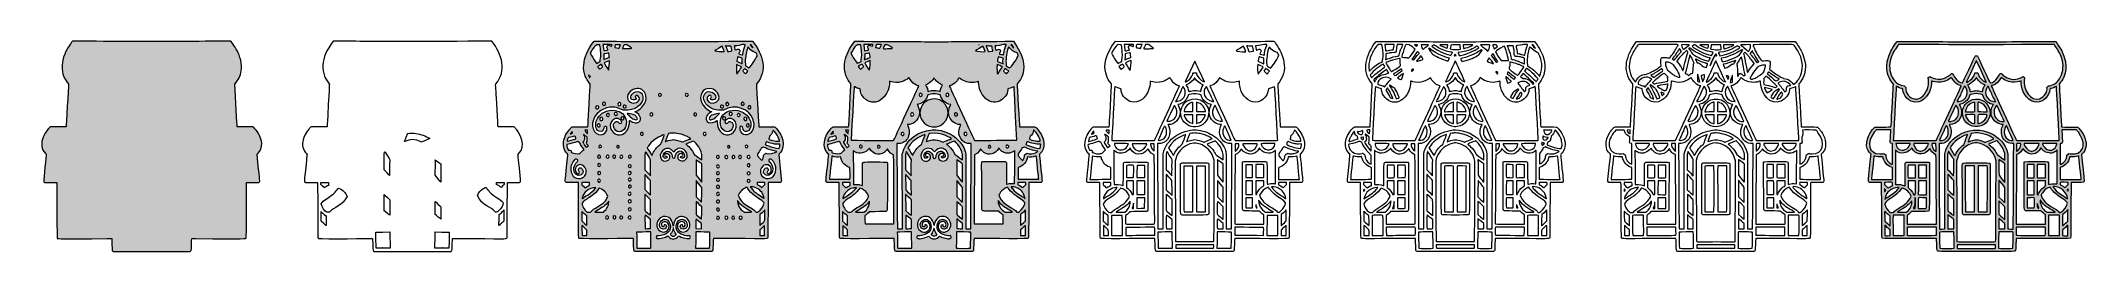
# Model space of a CAD drawing. Header units: inches. Extents: x -62.1 to -44.3, y 58.5 to 60.4.
import ezdxf

# ---------------------------------------------------------------- set-up
doc = ezdxf.new("R2010")
doc.units = ezdxf.units.IN
doc.header["$MEASUREMENT"] = 0
doc.layers.add('Gingerbread House 04', color=7, linetype='Continuous')

# ---------------------------------------------------------------- blocks, each defined once
blk = doc.blocks.new('block 2')
at = {"layer": 'Gingerbread House 04', "lineweight": 0}
for points, knots in [([(-57.962, 59.417), (-57.962, 59.415), (-57.962, 59.409), (-57.96, 59.39), (-57.938, 59.176), (-57.936, 59.183), (-57.944, 59.176), (-57.949, 59.17), (-57.942, 59.171), (-58.054, 59.172), (-58.055, 59.112), (-58.056, 58.697), (-58.057, 58.692), (-58.06, 58.677), (-58.068, 58.684), (-58.506, 58.685), (-58.521, 58.685), (-58.533, 58.684), (-58.533, 58.684), (-58.533, 58.684), (-58.536, 58.587), (-58.538, 58.581), (-58.539, 58.578), (-58.542, 58.574), (-58.545, 58.572), (-58.549, 58.57), (-59.214, 58.571), (-59.215, 58.571), (-59.218, 58.572), (-59.22, 58.573), (-59.222, 58.576), (-59.226, 58.58), (-59.226, 58.582), (-59.227, 58.6), (-59.227, 58.603), (-59.23, 58.684), (-59.231, 58.684), (-59.232, 58.686), (-59.666, 58.679), (-59.698, 58.685), (-59.711, 58.687), (-59.705, 58.668), (-59.708, 58.961), (-59.709, 59.02), (-59.708, 59.114), (-59.71, 59.172), (-59.821, 59.171), (-59.814, 59.17), (-59.82, 59.176), (-59.828, 59.184), (-59.825, 59.178), (-59.802, 59.41), (-59.801, 59.419), (-59.799, 59.417), (-59.807, 59.424), (-59.841, 59.456), (-59.846, 59.5), (-59.835, 59.545), (-59.821, 59.601), (-59.781, 59.64), (-59.776, 59.648), (-59.774, 59.651), (-59.768, 59.656), (-59.765, 59.657), (-59.76, 59.658), (-59.628, 59.657), (-59.627, 59.658), (-59.627, 59.659), (-59.625, 59.687), (-59.621, 59.757), (-59.605, 60.053), (-59.606, 60.029), (-59.608, 60.032), (-59.627, 60.054), (-59.642, 60.079), (-59.649, 60.099), (-59.66, 60.126), (-59.667, 60.167), (-59.664, 60.196), (-59.656, 60.262), (-59.636, 60.322), (-59.573, 60.403), (-58.919, 60.402), (-59.414, 60.397), (-58.19, 60.404), (-58.1, 60.287), (-58.057, 60.144), (-58.155, 60.032), (-58.158, 60.029), (-58.157, 60.038), (-58.153, 59.953), (-58.153, 59.953), (-58.136, 59.659), (-58.136, 59.658), (-58.136, 59.657), (-58.003, 59.658), (-57.999, 59.657), (-57.995, 59.656), (-57.99, 59.651), (-57.987, 59.648), (-57.983, 59.642), (-57.908, 59.565), (-57.926, 59.479), (-57.935, 59.435), (-57.963, 59.421), (-57.962, 59.417)], [0, 0, 0, 0, 1, 1, 1, 2, 2, 2, 3, 3, 3, 4, 4, 4, 5, 5, 5, 6, 6, 6, 7, 7, 7, 8, 8, 8, 9, 9, 9, 10, 10, 10, 11, 11, 11, 12, 12, 12, 13, 13, 13, 14, 14, 14, 15, 15, 15, 16, 16, 16, 17, 17, 17, 18, 18, 18, 19, 19, 19, 20, 20, 20, 21, 21, 21, 22, 22, 22, 23, 23, 23, 24, 24, 24, 25, 25, 25, 26, 26, 26, 27, 27, 27, 28, 28, 28, 29, 29, 29, 30, 30, 30, 31, 31, 31, 32, 32, 32, 33, 33, 33, 34, 34, 34, 35, 35, 35, 35]), ([(-58.731, 59.555), (-58.768, 59.578), (-58.807, 59.594), (-58.853, 59.6), (-58.862, 59.602), (-58.875, 59.603), (-58.882, 59.603), (-58.894, 59.603), (-58.923, 59.599), (-58.924, 59.598), (-58.925, 59.597), (-58.935, 59.571), (-58.941, 59.555), (-58.952, 59.527), (-58.952, 59.529), (-58.948, 59.53), (-58.926, 59.54), (-58.903, 59.544), (-58.882, 59.547), (-58.821, 59.539), (-58.809, 59.525), (-58.804, 59.525), (-58.802, 59.525), (-58.735, 59.553), (-58.731, 59.555)], [0, 0, 0, 0, 1, 1, 1, 2, 2, 2, 3, 3, 3, 4, 4, 4, 5, 5, 5, 6, 6, 6, 7, 7, 7, 8, 8, 8, 8]), ([(-59.129, 59.284), (-59.127, 59.282), (-59.124, 59.281), (-59.12, 59.275), (-59.118, 59.273), (-59.082, 59.233), (-59.081, 59.233), (-59.081, 59.233), (-59.081, 59.262), (-59.081, 59.297), (-59.081, 59.366), (-59.081, 59.36), (-59.079, 59.371), (-59.08, 59.372), (-59.122, 59.44), (-59.123, 59.441), (-59.123, 59.441), (-59.125, 59.437), (-59.129, 59.418), (-59.129, 59.418), (-59.129, 59.284), (-59.129, 59.284)], [0, 0, 0, 0, 1, 1, 1, 2, 2, 2, 3, 3, 3, 4, 4, 4, 5, 5, 5, 6, 6, 6, 7, 7, 7, 7]), ([(-58.683, 59.365), (-58.682, 59.361), (-58.682, 59.347), (-58.683, 59.236), (-58.638, 59.181), (-58.635, 59.176), (-58.634, 59.176), (-58.634, 59.176), (-58.634, 59.21), (-58.634, 59.334), (-58.639, 59.338), (-58.683, 59.37), (-58.684, 59.37), (-58.684, 59.37), (-58.683, 59.368), (-58.683, 59.365)], [0, 0, 0, 0, 1, 1, 1, 2, 2, 2, 3, 3, 3, 4, 4, 4, 5, 5, 5, 5]), ([(-59.68, 59.154), (-59.679, 59.153), (-59.652, 59.127), (-59.651, 59.127), (-59.651, 59.127), (-59.65, 59.128), (-59.648, 59.129), (-59.64, 59.134), (-59.627, 59.142), (-59.614, 59.147), (-59.614, 59.147), (-59.614, 59.172), (-59.614, 59.172), (-59.614, 59.172), (-59.68, 59.172), (-59.68, 59.172), (-59.68, 59.163), (-59.68, 59.155), (-59.68, 59.154)], [0, 0, 0, 0, 1, 1, 1, 2, 2, 2, 3, 3, 3, 4, 4, 4, 5, 5, 5, 6, 6, 6, 6]), ([(-59.452, 59.051), (-59.464, 59.083), (-59.488, 59.109), (-59.528, 59.123), (-59.544, 59.105), (-59.552, 59.081), (-59.627, 59.033), (-59.663, 59.011), (-59.665, 59.007), (-59.678, 58.987), (-59.676, 58.976), (-59.671, 58.965), (-59.668, 58.958), (-59.655, 58.931), (-59.633, 58.915), (-59.63, 58.914), (-59.628, 58.913), (-59.606, 58.913), (-59.605, 58.914), (-59.604, 58.914), (-59.602, 58.916), (-59.601, 58.919), (-59.571, 58.958), (-59.49, 58.968), (-59.452, 59.051)], [0, 0, 0, 0, 1, 1, 1, 2, 2, 2, 3, 3, 3, 4, 4, 4, 5, 5, 5, 6, 6, 6, 7, 7, 7, 8, 8, 8, 8]), ([(-59.08, 59.022), (-59.084, 59.027), (-59.124, 59.064), (-59.129, 59.068), (-59.129, 59.068), (-59.129, 58.927), (-59.129, 58.927), (-59.117, 58.917), (-59.08, 58.887), (-59.08, 58.887), (-59.079, 58.887), (-59.08, 58.969), (-59.08, 59.022)], [0, 0, 0, 0, 1, 1, 1, 2, 2, 2, 3, 3, 3, 4, 4, 4, 4]), ([(-58.139, 58.92), (-58.135, 58.922), (-58.128, 58.928), (-58.123, 58.933), (-58.106, 58.949), (-58.092, 58.978), (-58.09, 58.991), (-58.09, 58.994), (-58.09, 58.994), (-58.094, 59), (-58.116, 59.029), (-58.166, 59.043), (-58.212, 59.094), (-58.222, 59.106), (-58.239, 59.127), (-58.239, 59.13), (-58.239, 59.132), (-58.293, 59.116), (-58.315, 59.06), (-58.269, 58.959), (-58.196, 58.963), (-58.163, 58.919), (-58.161, 58.916), (-58.159, 58.914), (-58.159, 58.914), (-58.158, 58.913), (-58.156, 58.913), (-58.146, 58.913), (-58.144, 58.915), (-58.143, 58.917), (-58.139, 58.92)], [0, 0, 0, 0, 1, 1, 1, 2, 2, 2, 3, 3, 3, 4, 4, 4, 5, 5, 5, 6, 6, 6, 7, 7, 7, 8, 8, 8, 9, 9, 9, 10, 10, 10, 10]), ([(-58.083, 59.172), (-58.083, 59.172), (-58.149, 59.172), (-58.149, 59.172), (-58.149, 59.172), (-58.149, 59.154), (-58.149, 59.154), (-58.11, 59.135), (-58.113, 59.13), (-58.109, 59.13), (-58.109, 59.129), (-58.103, 59.135), (-58.096, 59.142), (-58.089, 59.148), (-58.083, 59.154), (-58.083, 59.154), (-58.083, 59.155), (-58.083, 59.156), (-58.083, 59.172)], [0, 0, 0, 0, 1, 1, 1, 2, 2, 2, 3, 3, 3, 4, 4, 4, 5, 5, 5, 6, 6, 6, 6]), ([(-59.636, 58.84), (-59.636, 58.864), (-59.636, 58.883), (-59.636, 58.883), (-59.636, 58.884), (-59.638, 58.884), (-59.639, 58.885), (-59.654, 58.89), (-59.678, 58.919), (-59.679, 58.919), (-59.679, 58.919), (-59.679, 58.838), (-59.677, 58.837), (-59.639, 58.801), (-59.636, 58.798), (-59.636, 58.798), (-59.636, 58.798), (-59.636, 58.817), (-59.636, 58.84)], [0, 0, 0, 0, 1, 1, 1, 2, 2, 2, 3, 3, 3, 4, 4, 4, 5, 5, 5, 6, 6, 6, 6]), ([(-58.683, 58.894), (-58.676, 58.889), (-58.636, 58.853), (-58.635, 58.853), (-58.635, 58.853), (-58.635, 58.913), (-58.635, 58.96), (-58.638, 58.964), (-58.683, 59.007), (-58.683, 59.006), (-58.683, 59.006), (-58.685, 58.896), (-58.683, 58.894)], [0, 0, 0, 0, 1, 1, 1, 2, 2, 2, 3, 3, 3, 4, 4, 4, 4]), ([(-58.085, 58.933), (-58.086, 58.932), (-58.101, 58.909), (-58.126, 58.893), (-58.127, 58.893), (-58.127, 58.89), (-58.128, 58.798), (-58.125, 58.8), (-58.122, 58.803), (-58.116, 58.809), (-58.111, 58.813), (-58.098, 58.825), (-58.086, 58.837), (-58.085, 58.838), (-58.084, 58.933), (-58.085, 58.933)], [0, 0, 0, 0, 1, 1, 1, 2, 2, 2, 3, 3, 3, 4, 4, 4, 5, 5, 5, 5]), ([(-59.079, 58.742), (-59.182, 58.74), (-59.186, 58.739), (-59.201, 58.739), (-59.201, 58.681), (-59.201, 58.663), (-59.198, 58.6), (-59.156, 58.6), (-59.077, 58.6), (-59.076, 58.6), (-59.076, 58.601), (-59.078, 58.647), (-59.079, 58.742)], [0, 0, 0, 0, 1, 1, 1, 2, 2, 2, 3, 3, 3, 4, 4, 4, 4]), ([(-58.562, 58.739), (-58.575, 58.739), (-58.596, 58.74), (-58.684, 58.742), (-58.684, 58.718), (-58.684, 58.719), (-58.687, 58.6), (-58.683, 58.6), (-58.647, 58.6), (-58.577, 58.6), (-58.577, 58.6), (-58.565, 58.6), (-58.565, 58.6), (-58.562, 58.662), (-58.562, 58.68), (-58.562, 58.739)], [0, 0, 0, 0, 1, 1, 1, 2, 2, 2, 3, 3, 3, 4, 4, 4, 5, 5, 5, 5])]:
    blk.add_open_spline(points, degree=3, knots=knots, dxfattribs=at)
blk = doc.blocks.new('block 3')
at = {"layer": 'Gingerbread House 04', "lineweight": 0}
for points, knots in [([(-55.651, 59.479), (-55.633, 59.565), (-55.709, 59.642), (-55.713, 59.648), (-55.715, 59.651), (-55.721, 59.656), (-55.724, 59.657), (-55.729, 59.658), (-55.862, 59.657), (-55.862, 59.658), (-55.862, 59.659), (-55.879, 59.953), (-55.879, 59.953), (-55.883, 60.038), (-55.884, 60.029), (-55.881, 60.032), (-55.783, 60.144), (-55.825, 60.287), (-55.916, 60.404), (-57.14, 60.397), (-56.644, 60.402), (-57.299, 60.403), (-57.362, 60.322), (-57.382, 60.262), (-57.389, 60.196), (-57.393, 60.167), (-57.385, 60.126), (-57.375, 60.099), (-57.367, 60.079), (-57.353, 60.054), (-57.334, 60.032), (-57.331, 60.029), (-57.331, 60.053), (-57.347, 59.757), (-57.351, 59.687), (-57.352, 59.659), (-57.353, 59.658), (-57.353, 59.657), (-57.485, 59.658), (-57.49, 59.657), (-57.494, 59.656), (-57.499, 59.651), (-57.502, 59.648), (-57.507, 59.64), (-57.547, 59.601), (-57.561, 59.545), (-57.572, 59.5), (-57.566, 59.456), (-57.533, 59.424), (-57.525, 59.417), (-57.527, 59.419), (-57.527, 59.41), (-57.551, 59.178), (-57.554, 59.184), (-57.545, 59.176), (-57.54, 59.17), (-57.547, 59.171), (-57.435, 59.172), (-57.434, 59.114), (-57.435, 59.02), (-57.434, 58.961), (-57.431, 58.668), (-57.437, 58.687), (-57.424, 58.685), (-57.392, 58.679), (-56.958, 58.686), (-56.956, 58.684), (-56.956, 58.684), (-56.953, 58.603), (-56.953, 58.6), (-56.952, 58.582), (-56.952, 58.58), (-56.948, 58.576), (-56.946, 58.573), (-56.944, 58.572), (-56.941, 58.571), (-56.939, 58.571), (-56.275, 58.57), (-56.271, 58.572), (-56.268, 58.574), (-56.264, 58.578), (-56.263, 58.581), (-56.262, 58.587), (-56.259, 58.684), (-56.258, 58.684), (-56.258, 58.684), (-56.247, 58.685), (-56.232, 58.685), (-55.794, 58.684), (-55.786, 58.677), (-55.783, 58.692), (-55.782, 58.697), (-55.781, 59.112), (-55.779, 59.172), (-55.668, 59.171), (-55.675, 59.17), (-55.669, 59.176), (-55.662, 59.183), (-55.663, 59.176), (-55.685, 59.39), (-55.687, 59.409), (-55.688, 59.415), (-55.688, 59.417), (-55.689, 59.421), (-55.661, 59.435), (-55.651, 59.479)], [0, 0, 0, 0, 1, 1, 1, 2, 2, 2, 3, 3, 3, 4, 4, 4, 5, 5, 5, 6, 6, 6, 7, 7, 7, 8, 8, 8, 9, 9, 9, 10, 10, 10, 11, 11, 11, 12, 12, 12, 13, 13, 13, 14, 14, 14, 15, 15, 15, 16, 16, 16, 17, 17, 17, 18, 18, 18, 19, 19, 19, 20, 20, 20, 21, 21, 21, 22, 22, 22, 23, 23, 23, 24, 24, 24, 25, 25, 25, 26, 26, 26, 27, 27, 27, 28, 28, 28, 29, 29, 29, 30, 30, 30, 31, 31, 31, 32, 32, 32, 33, 33, 33, 34, 34, 34, 35, 35, 35, 35]), ([(-57.299, 60.352), (-57.291, 60.363), (-57.296, 60.357), (-57.275, 60.373), (-57.261, 60.373), (-57.249, 60.373), (-57.249, 60.373), (-57.249, 60.373), (-57.248, 60.369), (-57.247, 60.365), (-57.244, 60.352), (-57.243, 60.342), (-57.24, 60.297), (-57.238, 60.281), (-57.239, 60.257), (-57.244, 60.241), (-57.245, 60.236), (-57.245, 60.233), (-57.245, 60.228), (-57.274, 60.212), (-57.275, 60.211), (-57.276, 60.211), (-57.276, 60.211), (-57.302, 60.24), (-57.331, 60.299), (-57.318, 60.325), (-57.317, 60.325), (-57.299, 60.352)], [0, 0, 0, 0, 1, 1, 1, 2, 2, 2, 3, 3, 3, 4, 4, 4, 5, 5, 5, 6, 6, 6, 7, 7, 7, 8, 8, 8, 9, 9, 9, 9]), ([(-57.181, 60.374), (-57.142, 60.373), (-57.142, 60.373), (-57.142, 60.372), (-57.142, 60.37), (-57.144, 60.36), (-57.145, 60.36), (-57.146, 60.358), (-57.164, 60.369), (-57.17, 60.369), (-57.176, 60.369), (-57.182, 60.365), (-57.185, 60.359), (-57.188, 60.355), (-57.187, 60.351), (-57.184, 60.342), (-57.179, 60.331), (-57.178, 60.328), (-57.179, 60.328), (-57.18, 60.327), (-57.184, 60.327), (-57.205, 60.322), (-57.209, 60.321), (-57.213, 60.321), (-57.213, 60.321), (-57.214, 60.321), (-57.214, 60.329), (-57.218, 60.358), (-57.218, 60.362), (-57.221, 60.373), (-57.221, 60.374), (-57.221, 60.374), (-57.203, 60.374), (-57.181, 60.374)], [0, 0, 0, 0, 1, 1, 1, 2, 2, 2, 3, 3, 3, 4, 4, 4, 5, 5, 5, 6, 6, 6, 7, 7, 7, 8, 8, 8, 9, 9, 9, 10, 10, 10, 11, 11, 11, 11]), ([(-57.212, 60.276), (-57.212, 60.285), (-57.212, 60.289), (-57.212, 60.293), (-57.208, 60.294), (-57.173, 60.302), (-57.171, 60.3), (-57.17, 60.298), (-57.165, 60.265), (-57.165, 60.263), (-57.166, 60.261), (-57.184, 60.257), (-57.208, 60.246), (-57.22, 60.241), (-57.211, 60.242), (-57.212, 60.276)], [0, 0, 0, 0, 1, 1, 1, 2, 2, 2, 3, 3, 3, 4, 4, 4, 5, 5, 5, 5]), ([(-57.113, 60.373), (-57.112, 60.373), (-57.067, 60.373), (-57.067, 60.373), (-57.067, 60.373), (-57.069, 60.369), (-57.071, 60.365), (-57.081, 60.343), (-57.079, 60.342), (-57.082, 60.343), (-57.087, 60.343), (-57.116, 60.349), (-57.117, 60.35), (-57.118, 60.351), (-57.117, 60.355), (-57.113, 60.373)], [0, 0, 0, 0, 1, 1, 1, 2, 2, 2, 3, 3, 3, 4, 4, 4, 5, 5, 5, 5]), ([(-57.041, 60.365), (-57.036, 60.375), (-57.039, 60.373), (-57.012, 60.372), (-56.977, 60.349), (-56.97, 60.343), (-56.97, 60.342), (-56.973, 60.34), (-57.048, 60.337), (-57.051, 60.34), (-57.052, 60.34), (-57.048, 60.349), (-57.041, 60.365)], [0, 0, 0, 0, 1, 1, 1, 2, 2, 2, 3, 3, 3, 4, 4, 4, 4]), ([(-56.182, 60.359), (-56.18, 60.359), (-56.162, 60.315), (-56.163, 60.313), (-56.164, 60.312), (-56.181, 60.312), (-56.181, 60.313), (-56.182, 60.313), (-56.199, 60.313), (-56.232, 60.318), (-56.233, 60.318), (-56.244, 60.32), (-56.244, 60.321), (-56.244, 60.322), (-56.182, 60.359), (-56.182, 60.359)], [0, 0, 0, 0, 1, 1, 1, 2, 2, 2, 3, 3, 3, 4, 4, 4, 5, 5, 5, 5]), ([(-56.117, 60.36), (-56.111, 60.36), (-56.106, 60.36), (-56.105, 60.36), (-56.104, 60.36), (-56.103, 60.359), (-56.1, 60.344), (-56.097, 60.33), (-56.096, 60.32), (-56.097, 60.319), (-56.097, 60.319), (-56.109, 60.316), (-56.122, 60.315), (-56.128, 60.314), (-56.133, 60.313), (-56.133, 60.313), (-56.134, 60.313), (-56.134, 60.314), (-56.136, 60.32), (-56.139, 60.33), (-56.148, 60.353), (-56.151, 60.359), (-56.155, 60.367), (-56.151, 60.359), (-56.117, 60.36)], [0, 0, 0, 0, 1, 1, 1, 2, 2, 2, 3, 3, 3, 4, 4, 4, 5, 5, 5, 6, 6, 6, 7, 7, 7, 8, 8, 8, 8]), ([(-56.005, 60.374), (-55.994, 60.374), (-55.98, 60.374), (-55.98, 60.373), (-55.979, 60.373), (-55.979, 60.372), (-55.981, 60.368), (-56.002, 60.318), (-55.999, 60.289), (-56.002, 60.284), (-56.003, 60.284), (-56.002, 60.284), (-56.008, 60.285), (-56.026, 60.291), (-56.037, 60.292), (-56.037, 60.293), (-56.037, 60.293), (-56.035, 60.299), (-56.031, 60.308), (-56.028, 60.314), (-56.027, 60.316), (-56.027, 60.319), (-56.027, 60.323), (-56.029, 60.327), (-56.033, 60.33), (-56.039, 60.336), (-56.043, 60.337), (-56.056, 60.331), (-56.071, 60.325), (-56.069, 60.326), (-56.07, 60.332), (-56.076, 60.384), (-56.094, 60.348), (-56.005, 60.374)], [0, 0, 0, 0, 1, 1, 1, 2, 2, 2, 3, 3, 3, 4, 4, 4, 5, 5, 5, 6, 6, 6, 7, 7, 7, 8, 8, 8, 9, 9, 9, 10, 10, 10, 11, 11, 11, 11]), ([(-55.967, 60.323), (-55.964, 60.335), (-55.958, 60.352), (-55.957, 60.353), (-55.957, 60.353), (-55.955, 60.351), (-55.952, 60.348), (-55.926, 60.312), (-55.887, 60.302), (-55.885, 60.301), (-55.884, 60.3), (-55.875, 60.281), (-55.875, 60.28), (-55.875, 60.277), (-55.89, 60.247), (-55.901, 60.23), (-55.912, 60.212), (-55.926, 60.195), (-55.94, 60.178), (-55.944, 60.174), (-55.947, 60.17), (-55.947, 60.17), (-55.948, 60.17), (-55.949, 60.173), (-55.977, 60.19), (-55.977, 60.216), (-55.985, 60.216), (-55.976, 60.274), (-55.975, 60.28), (-55.971, 60.31), (-55.967, 60.323)], [0, 0, 0, 0, 1, 1, 1, 2, 2, 2, 3, 3, 3, 4, 4, 4, 5, 5, 5, 6, 6, 6, 7, 7, 7, 8, 8, 8, 9, 9, 9, 10, 10, 10, 10]), ([(-55.929, 60.372), (-55.928, 60.371), (-55.925, 60.366), (-55.918, 60.355), (-55.915, 60.35), (-55.913, 60.347), (-55.913, 60.347), (-55.915, 60.347), (-55.936, 60.369), (-55.936, 60.372), (-55.936, 60.373), (-55.931, 60.373), (-55.929, 60.372)], [0, 0, 0, 0, 1, 1, 1, 2, 2, 2, 3, 3, 3, 4, 4, 4, 4]), ([(-57.334, 60.091), (-57.336, 60.089), (-57.337, 60.088), (-57.338, 60.088), (-57.338, 60.088), (-57.344, 60.101), (-57.346, 60.106), (-57.35, 60.114), (-57.348, 60.113), (-57.338, 60.103), (-57.334, 60.099), (-57.33, 60.095), (-57.33, 60.095), (-57.33, 60.094), (-57.332, 60.092), (-57.334, 60.091)], [0, 0, 0, 0, 1, 1, 1, 2, 2, 2, 3, 3, 3, 4, 4, 4, 5, 5, 5, 5]), ([(-57.235, 60.202), (-57.234, 60.201), (-57.224, 60.184), (-57.224, 60.183), (-57.223, 60.181), (-57.222, 60.181), (-57.24, 60.167), (-57.245, 60.163), (-57.25, 60.159), (-57.25, 60.159), (-57.251, 60.159), (-57.267, 60.181), (-57.267, 60.182), (-57.268, 60.184), (-57.236, 60.203), (-57.235, 60.202)], [0, 0, 0, 0, 1, 1, 1, 2, 2, 2, 3, 3, 3, 4, 4, 4, 5, 5, 5, 5]), ([(-57.165, 60.233), (-57.164, 60.233), (-57.165, 60.195), (-57.169, 60.171), (-57.17, 60.16), (-57.172, 60.153), (-57.172, 60.153), (-57.172, 60.153), (-57.172, 60.152), (-57.172, 60.152), (-57.174, 60.152), (-57.211, 60.214), (-57.211, 60.215), (-57.211, 60.216), (-57.168, 60.233), (-57.165, 60.233)], [0, 0, 0, 0, 1, 1, 1, 2, 2, 2, 3, 3, 3, 4, 4, 4, 5, 5, 5, 5]), ([(-56.013, 60.179), (-56.012, 60.178), (-56.013, 60.176), (-56.016, 60.171), (-56.024, 60.161), (-56.039, 60.137), (-56.048, 60.126), (-56.051, 60.122), (-56.053, 60.118), (-56.054, 60.118), (-56.056, 60.118), (-56.06, 60.201), (-56.056, 60.2), (-56.049, 60.198), (-56.014, 60.18), (-56.013, 60.179)], [0, 0, 0, 0, 1, 1, 1, 2, 2, 2, 3, 3, 3, 4, 4, 4, 5, 5, 5, 5]), ([(-56.006, 60.209), (-56.006, 60.206), (-56.007, 60.207), (-56.015, 60.211), (-56.038, 60.224), (-56.054, 60.227), (-56.054, 60.23), (-56.054, 60.234), (-56.048, 60.262), (-56.047, 60.266), (-56.042, 60.266), (-56.037, 60.265), (-56.033, 60.264), (-56.003, 60.255), (-56.006, 60.259), (-56.006, 60.251), (-56.006, 60.248), (-56.007, 60.243), (-56.007, 60.239), (-56.008, 60.23), (-56.007, 60.21), (-56.006, 60.209)], [0, 0, 0, 0, 1, 1, 1, 2, 2, 2, 3, 3, 3, 4, 4, 4, 5, 5, 5, 6, 6, 6, 7, 7, 7, 7]), ([(-56.001, 60.144), (-56.002, 60.146), (-55.988, 60.164), (-55.988, 60.164), (-55.987, 60.164), (-55.975, 60.156), (-55.967, 60.151), (-55.955, 60.142), (-55.956, 60.143), (-55.957, 60.142), (-55.958, 60.142), (-55.975, 60.121), (-55.976, 60.121), (-55.977, 60.121), (-56, 60.142), (-56.001, 60.144)], [0, 0, 0, 0, 1, 1, 1, 2, 2, 2, 3, 3, 3, 4, 4, 4, 5, 5, 5, 5]), ([(-56.99, 59.714), (-56.991, 59.714), (-56.991, 59.713), (-56.99, 59.711), (-56.99, 59.706), (-56.99, 59.686), (-56.991, 59.679), (-56.998, 59.633), (-57.024, 59.594), (-57.07, 59.588), (-57.135, 59.579), (-57.183, 59.665), (-57.141, 59.711), (-57.135, 59.718), (-57.121, 59.726), (-57.111, 59.729), (-57.104, 59.731), (-57.093, 59.731), (-57.088, 59.73), (-57.081, 59.727), (-57.077, 59.724), (-57.066, 59.715), (-57.061, 59.711), (-57.06, 59.709), (-57.058, 59.705), (-57.055, 59.699), (-57.058, 59.691), (-57.064, 59.688), (-57.069, 59.685), (-57.076, 59.686), (-57.08, 59.69), (-57.084, 59.695), (-57.087, 59.698), (-57.091, 59.701), (-57.095, 59.703), (-57.095, 59.704), (-57.099, 59.704), (-57.108, 59.704), (-57.121, 59.696), (-57.125, 59.687), (-57.13, 59.678), (-57.131, 59.667), (-57.127, 59.655), (-57.12, 59.632), (-57.104, 59.615), (-57.079, 59.615), (-57.032, 59.615), (-57.011, 59.671), (-57.018, 59.715), (-57.033, 59.809), (-57.182, 59.837), (-57.258, 59.748), (-57.265, 59.739), (-57.275, 59.721), (-57.279, 59.708), (-57.29, 59.678), (-57.285, 59.634), (-57.258, 59.62), (-57.235, 59.609), (-57.216, 59.622), (-57.213, 59.646), (-57.213, 59.655), (-57.21, 59.659), (-57.204, 59.661), (-57.201, 59.662), (-57.197, 59.662), (-57.194, 59.661), (-57.172, 59.65), (-57.197, 59.573), (-57.259, 59.592), (-57.318, 59.609), (-57.336, 59.706), (-57.27, 59.774), (-57.248, 59.798), (-57.21, 59.819), (-57.176, 59.825), (-57.135, 59.834), (-57.096, 59.828), (-57.059, 59.809), (-57.048, 59.804), (-57.05, 59.806), (-57.043, 59.804), (-57.039, 59.803), (-57.011, 59.8), (-56.986, 59.805), (-56.969, 59.808), (-56.951, 59.814), (-56.938, 59.82), (-56.913, 59.834), (-56.89, 59.856), (-56.88, 59.878), (-56.86, 59.919), (-56.883, 59.952), (-56.898, 59.96), (-56.905, 59.963), (-56.909, 59.964), (-56.919, 59.964), (-56.972, 59.964), (-57.004, 59.898), (-56.955, 59.892), (-56.947, 59.891), (-56.942, 59.892), (-56.936, 59.896), (-56.932, 59.898), (-56.93, 59.901), (-56.93, 59.903), (-56.93, 59.905), (-56.938, 59.911), (-56.939, 59.915), (-56.943, 59.929), (-56.926, 59.939), (-56.913, 59.925), (-56.885, 59.896), (-56.92, 59.861), (-56.955, 59.865), (-56.993, 59.868), (-57.016, 59.899), (-57.003, 59.935), (-56.986, 59.98), (-56.933, 60.001), (-56.894, 59.988), (-56.858, 59.975), (-56.828, 59.922), (-56.856, 59.865), (-56.873, 59.831), (-56.91, 59.8), (-56.939, 59.79), (-56.951, 59.786), (-56.931, 59.79), (-56.908, 59.764), (-56.903, 59.758), (-56.898, 59.75), (-56.896, 59.743), (-56.894, 59.738), (-56.894, 59.737), (-56.894, 59.729), (-56.894, 59.721), (-56.894, 59.72), (-56.895, 59.716), (-56.898, 59.708), (-56.903, 59.702), (-56.911, 59.697), (-56.944, 59.678), (-56.988, 59.714), (-56.99, 59.714)], [0, 0, 0, 0, 1, 1, 1, 2, 2, 2, 3, 3, 3, 4, 4, 4, 5, 5, 5, 6, 6, 6, 7, 7, 7, 8, 8, 8, 9, 9, 9, 10, 10, 10, 11, 11, 11, 12, 12, 12, 13, 13, 13, 14, 14, 14, 15, 15, 15, 16, 16, 16, 17, 17, 17, 18, 18, 18, 19, 19, 19, 20, 20, 20, 21, 21, 21, 22, 22, 22, 23, 23, 23, 24, 24, 24, 25, 25, 25, 26, 26, 26, 27, 27, 27, 28, 28, 28, 29, 29, 29, 30, 30, 30, 31, 31, 31, 32, 32, 32, 33, 33, 33, 34, 34, 34, 35, 35, 35, 36, 36, 36, 37, 37, 37, 38, 38, 38, 39, 39, 39, 40, 40, 40, 41, 41, 41, 42, 42, 42, 43, 43, 43, 44, 44, 44, 45, 45, 45, 46, 46, 46, 47, 47, 47, 48, 48, 48, 48]), ([(-56.737, 59.938), (-56.736, 59.944), (-56.731, 59.949), (-56.724, 59.949), (-56.709, 59.949), (-56.707, 59.929), (-56.72, 59.924), (-56.729, 59.921), (-56.738, 59.928), (-56.737, 59.938)], [0, 0, 0, 0, 1, 1, 1, 2, 2, 2, 3, 3, 3, 3]), ([(-56.491, 59.949), (-56.476, 59.949), (-56.474, 59.93), (-56.485, 59.925), (-56.491, 59.922), (-56.499, 59.924), (-56.502, 59.93), (-56.506, 59.938), (-56.502, 59.949), (-56.491, 59.949)], [0, 0, 0, 0, 1, 1, 1, 2, 2, 2, 3, 3, 3, 3]), ([(-56.126, 59.588), (-56.133, 59.587), (-56.138, 59.587), (-56.145, 59.588), (-56.21, 59.597), (-56.23, 59.672), (-56.224, 59.711), (-56.223, 59.721), (-56.231, 59.703), (-56.266, 59.694), (-56.295, 59.686), (-56.314, 59.699), (-56.319, 59.716), (-56.321, 59.72), (-56.321, 59.721), (-56.321, 59.729), (-56.321, 59.737), (-56.321, 59.738), (-56.319, 59.743), (-56.314, 59.757), (-56.304, 59.769), (-56.292, 59.777), (-56.285, 59.783), (-56.272, 59.787), (-56.272, 59.788), (-56.273, 59.789), (-56.276, 59.79), (-56.286, 59.795), (-56.352, 59.827), (-56.395, 59.899), (-56.354, 59.961), (-56.345, 59.975), (-56.33, 59.986), (-56.313, 59.99), (-56.238, 60.007), (-56.176, 59.916), (-56.227, 59.877), (-56.235, 59.87), (-56.249, 59.865), (-56.26, 59.865), (-56.292, 59.862), (-56.319, 59.888), (-56.311, 59.912), (-56.308, 59.919), (-56.301, 59.928), (-56.296, 59.93), (-56.285, 59.936), (-56.275, 59.928), (-56.275, 59.919), (-56.275, 59.914), (-56.276, 59.913), (-56.28, 59.908), (-56.283, 59.906), (-56.285, 59.903), (-56.285, 59.903), (-56.285, 59.901), (-56.283, 59.898), (-56.279, 59.896), (-56.273, 59.892), (-56.268, 59.891), (-56.26, 59.892), (-56.229, 59.896), (-56.228, 59.924), (-56.253, 59.948), (-56.271, 59.966), (-56.301, 59.968), (-56.317, 59.96), (-56.322, 59.957), (-56.328, 59.951), (-56.332, 59.945), (-56.362, 59.899), (-56.325, 59.846), (-56.277, 59.82), (-56.255, 59.809), (-56.223, 59.801), (-56.189, 59.802), (-56.155, 59.804), (-56.163, 59.809), (-56.132, 59.82), (-56.024, 59.857), (-55.909, 59.78), (-55.903, 59.682), (-55.898, 59.599), (-55.975, 59.567), (-56.012, 59.605), (-56.021, 59.615), (-56.026, 59.626), (-56.028, 59.64), (-56.031, 59.659), (-56.019, 59.665), (-56.011, 59.661), (-56.005, 59.659), (-56.002, 59.655), (-56.002, 59.646), (-56, 59.628), (-55.989, 59.618), (-55.978, 59.616), (-55.967, 59.615), (-55.952, 59.621), (-55.945, 59.63), (-55.931, 59.647), (-55.925, 59.677), (-55.935, 59.708), (-55.94, 59.721), (-55.95, 59.739), (-55.957, 59.748), (-55.981, 59.775), (-56.017, 59.793), (-56.044, 59.799), (-56.109, 59.812), (-56.186, 59.783), (-56.196, 59.715), (-56.198, 59.707), (-56.198, 59.686), (-56.196, 59.679), (-56.19, 59.645), (-56.171, 59.615), (-56.136, 59.615), (-56.111, 59.615), (-56.095, 59.632), (-56.087, 59.655), (-56.081, 59.673), (-56.087, 59.694), (-56.108, 59.702), (-56.118, 59.706), (-56.122, 59.704), (-56.135, 59.69), (-56.146, 59.679), (-56.166, 59.694), (-56.155, 59.71), (-56.152, 59.713), (-56.137, 59.725), (-56.133, 59.727), (-56.127, 59.73), (-56.124, 59.731), (-56.116, 59.731), (-56.11, 59.731), (-56.108, 59.73), (-56.104, 59.729), (-56.028, 59.708), (-56.054, 59.599), (-56.126, 59.588)], [0, 0, 0, 0, 1, 1, 1, 2, 2, 2, 3, 3, 3, 4, 4, 4, 5, 5, 5, 6, 6, 6, 7, 7, 7, 8, 8, 8, 9, 9, 9, 10, 10, 10, 11, 11, 11, 12, 12, 12, 13, 13, 13, 14, 14, 14, 15, 15, 15, 16, 16, 16, 17, 17, 17, 18, 18, 18, 19, 19, 19, 20, 20, 20, 21, 21, 21, 22, 22, 22, 23, 23, 23, 24, 24, 24, 25, 25, 25, 26, 26, 26, 27, 27, 27, 28, 28, 28, 29, 29, 29, 30, 30, 30, 31, 31, 31, 32, 32, 32, 33, 33, 33, 34, 34, 34, 35, 35, 35, 36, 36, 36, 37, 37, 37, 38, 38, 38, 39, 39, 39, 40, 40, 40, 41, 41, 41, 42, 42, 42, 43, 43, 43, 44, 44, 44, 45, 45, 45, 46, 46, 46, 47, 47, 47, 47]), ([(-57.266, 59.815), (-57.279, 59.809), (-57.292, 59.825), (-57.281, 59.837), (-57.275, 59.843), (-57.266, 59.843), (-57.261, 59.837), (-57.255, 59.83), (-57.258, 59.819), (-57.266, 59.815)], [0, 0, 0, 0, 1, 1, 1, 2, 2, 2, 3, 3, 3, 3]), ([(-57.209, 59.871), (-57.196, 59.869), (-57.194, 59.851), (-57.207, 59.845), (-57.21, 59.844), (-57.215, 59.844), (-57.218, 59.846), (-57.233, 59.853), (-57.223, 59.874), (-57.209, 59.871)], [0, 0, 0, 0, 1, 1, 1, 2, 2, 2, 3, 3, 3, 3]), ([(-57.172, 59.748), (-57.181, 59.746), (-57.19, 59.751), (-57.191, 59.76), (-57.192, 59.77), (-57.181, 59.777), (-57.172, 59.773), (-57.16, 59.768), (-57.162, 59.752), (-57.172, 59.748)], [0, 0, 0, 0, 1, 1, 1, 2, 2, 2, 3, 3, 3, 3]), ([(-57.103, 59.783), (-57.093, 59.778), (-57.092, 59.763), (-57.101, 59.758), (-57.104, 59.757), (-57.109, 59.756), (-57.111, 59.757), (-57.115, 59.758), (-57.119, 59.761), (-57.121, 59.765), (-57.126, 59.775), (-57.115, 59.788), (-57.103, 59.783)], [0, 0, 0, 0, 1, 1, 1, 2, 2, 2, 3, 3, 3, 4, 4, 4, 4]), ([(-57.064, 59.858), (-57.063, 59.852), (-57.066, 59.845), (-57.071, 59.843), (-57.083, 59.837), (-57.096, 59.85), (-57.088, 59.863), (-57.082, 59.875), (-57.065, 59.871), (-57.064, 59.858)], [0, 0, 0, 0, 1, 1, 1, 2, 2, 2, 3, 3, 3, 3]), ([(-57.062, 59.738), (-57.06, 59.744), (-57.056, 59.746), (-57.05, 59.746), (-57.034, 59.746), (-57.032, 59.722), (-57.046, 59.718), (-57.057, 59.715), (-57.068, 59.725), (-57.062, 59.738)], [0, 0, 0, 0, 1, 1, 1, 2, 2, 2, 3, 3, 3, 3]), ([(-57.019, 59.83), (-57.02, 59.827), (-57.025, 59.822), (-57.028, 59.822), (-57.045, 59.817), (-57.052, 59.839), (-57.038, 59.846), (-57.027, 59.851), (-57.016, 59.842), (-57.019, 59.83)], [0, 0, 0, 0, 1, 1, 1, 2, 2, 2, 3, 3, 3, 3]), ([(-56.808, 59.774), (-56.803, 59.78), (-56.795, 59.78), (-56.789, 59.775), (-56.782, 59.768), (-56.786, 59.755), (-56.796, 59.753), (-56.808, 59.75), (-56.816, 59.765), (-56.808, 59.774)], [0, 0, 0, 0, 1, 1, 1, 2, 2, 2, 3, 3, 3, 3]), ([(-56.404, 59.77), (-56.402, 59.763), (-56.406, 59.754), (-56.413, 59.753), (-56.421, 59.751), (-56.429, 59.757), (-56.429, 59.766), (-56.429, 59.78), (-56.409, 59.783), (-56.404, 59.77)], [0, 0, 0, 0, 1, 1, 1, 2, 2, 2, 3, 3, 3, 3]), ([(-56.177, 59.823), (-56.179, 59.821), (-56.184, 59.821), (-56.187, 59.822), (-56.19, 59.822), (-56.195, 59.827), (-56.195, 59.83), (-56.199, 59.845), (-56.182, 59.853), (-56.173, 59.843), (-56.168, 59.838), (-56.168, 59.827), (-56.177, 59.823)], [0, 0, 0, 0, 1, 1, 1, 2, 2, 2, 3, 3, 3, 4, 4, 4, 4]), ([(-56.152, 59.731), (-56.152, 59.727), (-56.152, 59.726), (-56.153, 59.724), (-56.158, 59.717), (-56.167, 59.716), (-56.173, 59.721), (-56.182, 59.729), (-56.179, 59.746), (-56.165, 59.746), (-56.161, 59.746), (-56.159, 59.745), (-56.156, 59.743), (-56.153, 59.74), (-56.152, 59.736), (-56.152, 59.731)], [0, 0, 0, 0, 1, 1, 1, 2, 2, 2, 3, 3, 3, 4, 4, 4, 5, 5, 5, 5]), ([(-56.132, 59.843), (-56.148, 59.835), (-56.159, 59.861), (-56.144, 59.869), (-56.128, 59.877), (-56.115, 59.851), (-56.132, 59.843)], [0, 0, 0, 0, 1, 1, 1, 2, 2, 2, 2]), ([(-56.094, 59.765), (-56.095, 59.762), (-56.099, 59.759), (-56.101, 59.758), (-56.107, 59.755), (-56.114, 59.756), (-56.118, 59.762), (-56.123, 59.769), (-56.12, 59.779), (-56.112, 59.783), (-56.1, 59.788), (-56.089, 59.775), (-56.094, 59.765)], [0, 0, 0, 0, 1, 1, 1, 2, 2, 2, 3, 3, 3, 4, 4, 4, 4]), ([(-56.043, 59.773), (-56.034, 59.777), (-56.023, 59.77), (-56.024, 59.76), (-56.025, 59.75), (-56.035, 59.746), (-56.043, 59.748), (-56.053, 59.752), (-56.054, 59.768), (-56.043, 59.773)], [0, 0, 0, 0, 1, 1, 1, 2, 2, 2, 3, 3, 3, 3]), ([(-56.011, 59.869), (-56.004, 59.874), (-55.995, 59.871), (-55.991, 59.864), (-55.99, 59.862), (-55.989, 59.861), (-55.989, 59.857), (-55.989, 59.853), (-55.99, 59.853), (-55.991, 59.85), (-55.992, 59.849), (-55.994, 59.847), (-55.995, 59.846), (-55.997, 59.845), (-55.998, 59.845), (-56.002, 59.845), (-56.017, 59.844), (-56.021, 59.862), (-56.011, 59.869)], [0, 0, 0, 0, 1, 1, 1, 2, 2, 2, 3, 3, 3, 4, 4, 4, 5, 5, 5, 6, 6, 6, 6]), ([(-55.946, 59.841), (-55.931, 59.844), (-55.922, 59.822), (-55.938, 59.815), (-55.945, 59.812), (-55.954, 59.816), (-55.957, 59.824), (-55.959, 59.832), (-55.954, 59.84), (-55.946, 59.841)], [0, 0, 0, 0, 1, 1, 1, 2, 2, 2, 3, 3, 3, 3]), ([(-57.527, 59.557), (-57.523, 59.567), (-57.526, 59.563), (-57.5, 59.568), (-57.485, 59.571), (-57.471, 59.578), (-57.47, 59.578), (-57.47, 59.578), (-57.466, 59.576), (-57.462, 59.572), (-57.461, 59.571), (-57.461, 59.57), (-57.46, 59.567), (-57.46, 59.56), (-57.457, 59.554), (-57.458, 59.554), (-57.458, 59.553), (-57.494, 59.541), (-57.515, 59.536), (-57.532, 59.531), (-57.534, 59.531), (-57.534, 59.532), (-57.534, 59.534), (-57.53, 59.549), (-57.527, 59.557)], [0, 0, 0, 0, 1, 1, 1, 2, 2, 2, 3, 3, 3, 4, 4, 4, 5, 5, 5, 6, 6, 6, 7, 7, 7, 8, 8, 8, 8]), ([(-57.489, 59.618), (-57.487, 59.605), (-57.485, 59.603), (-57.486, 59.602), (-57.486, 59.601), (-57.495, 59.598), (-57.5, 59.597), (-57.505, 59.595), (-57.506, 59.595), (-57.506, 59.596), (-57.506, 59.597), (-57.494, 59.613), (-57.489, 59.618)], [0, 0, 0, 0, 1, 1, 1, 2, 2, 2, 3, 3, 3, 4, 4, 4, 4]), ([(-57.382, 59.567), (-57.383, 59.574), (-57.387, 59.584), (-57.39, 59.588), (-57.392, 59.59), (-57.391, 59.592), (-57.391, 59.592), (-57.391, 59.592), (-57.389, 59.59), (-57.386, 59.588), (-57.359, 59.562), (-57.357, 59.585), (-57.36, 59.533), (-57.368, 59.516), (-57.367, 59.514), (-57.355, 59.501), (-57.35, 59.496), (-57.348, 59.493), (-57.348, 59.493), (-57.35, 59.491), (-57.354, 59.488), (-57.361, 59.482), (-57.364, 59.48), (-57.366, 59.478), (-57.366, 59.478), (-57.367, 59.478), (-57.396, 59.518), (-57.396, 59.523), (-57.396, 59.526), (-57.376, 59.535), (-57.382, 59.567)], [0, 0, 0, 0, 1, 1, 1, 2, 2, 2, 3, 3, 3, 4, 4, 4, 5, 5, 5, 6, 6, 6, 7, 7, 7, 8, 8, 8, 9, 9, 9, 10, 10, 10, 10]), ([(-57.355, 59.629), (-57.355, 59.628), (-57.355, 59.623), (-57.355, 59.615), (-57.356, 59.607), (-57.356, 59.601), (-57.356, 59.6), (-57.358, 59.598), (-57.37, 59.61), (-57.374, 59.617), (-57.376, 59.62), (-57.379, 59.627), (-57.379, 59.628), (-57.379, 59.629), (-57.356, 59.629), (-57.355, 59.629)], [0, 0, 0, 0, 1, 1, 1, 2, 2, 2, 3, 3, 3, 4, 4, 4, 5, 5, 5, 5]), ([(-57.244, 59.671), (-57.244, 59.665), (-57.248, 59.66), (-57.253, 59.658), (-57.266, 59.654), (-57.275, 59.668), (-57.268, 59.678), (-57.261, 59.689), (-57.244, 59.684), (-57.244, 59.671)], [0, 0, 0, 0, 1, 1, 1, 2, 2, 2, 3, 3, 3, 3]), ([(-57.248, 59.719), (-57.25, 59.721), (-57.25, 59.729), (-57.248, 59.732), (-57.243, 59.743), (-57.229, 59.743), (-57.224, 59.733), (-57.221, 59.728), (-57.223, 59.716), (-57.23, 59.712), (-57.237, 59.709), (-57.245, 59.712), (-57.248, 59.719)], [0, 0, 0, 0, 1, 1, 1, 2, 2, 2, 3, 3, 3, 4, 4, 4, 4]), ([(-56.876, 59.584), (-56.888, 59.578), (-56.899, 59.591), (-56.893, 59.602), (-56.889, 59.61), (-56.878, 59.611), (-56.872, 59.604), (-56.867, 59.598), (-56.869, 59.588), (-56.876, 59.584)], [0, 0, 0, 0, 1, 1, 1, 2, 2, 2, 3, 3, 3, 3]), ([(-56.794, 59.409), (-56.794, 59.409), (-56.835, 59.473), (-56.834, 59.475), (-56.834, 59.476), (-56.827, 59.486), (-56.823, 59.493), (-56.774, 59.562), (-56.687, 59.59), (-56.686, 59.589), (-56.685, 59.588), (-56.692, 59.572), (-56.713, 59.516), (-56.717, 59.506), (-56.715, 59.508), (-56.728, 59.498), (-56.751, 59.479), (-56.772, 59.454), (-56.786, 59.426), (-56.791, 59.415), (-56.792, 59.412), (-56.794, 59.409)], [0, 0, 0, 0, 1, 1, 1, 2, 2, 2, 3, 3, 3, 4, 4, 4, 5, 5, 5, 6, 6, 6, 7, 7, 7, 7]), ([(-56.65, 59.598), (-56.648, 59.6), (-56.622, 59.602), (-56.619, 59.603), (-56.588, 59.605), (-56.533, 59.596), (-56.485, 59.572), (-56.479, 59.569), (-56.462, 59.559), (-56.456, 59.555), (-56.486, 59.542), (-56.456, 59.555), (-56.505, 59.535), (-56.518, 59.529), (-56.529, 59.525), (-56.529, 59.525), (-56.531, 59.525), (-56.549, 59.536), (-56.58, 59.542), (-56.589, 59.544), (-56.604, 59.546), (-56.607, 59.546), (-56.617, 59.546), (-56.647, 59.541), (-56.673, 59.53), (-56.675, 59.529), (-56.677, 59.529), (-56.677, 59.529), (-56.677, 59.531), (-56.651, 59.597), (-56.65, 59.598)], [0, 0, 0, 0, 1, 1, 1, 2, 2, 2, 3, 3, 3, 4, 4, 4, 5, 5, 5, 6, 6, 6, 7, 7, 7, 8, 8, 8, 9, 9, 9, 10, 10, 10, 10]), ([(-56.343, 59.604), (-56.335, 59.613), (-56.32, 59.608), (-56.32, 59.596), (-56.32, 59.59), (-56.324, 59.584), (-56.33, 59.583), (-56.333, 59.583), (-56.333, 59.582), (-56.335, 59.583), (-56.345, 59.585), (-56.349, 59.597), (-56.343, 59.604)], [0, 0, 0, 0, 1, 1, 1, 2, 2, 2, 3, 3, 3, 4, 4, 4, 4]), ([(-55.966, 59.719), (-55.971, 59.71), (-55.982, 59.709), (-55.988, 59.715), (-55.992, 59.719), (-55.994, 59.728), (-55.991, 59.733), (-55.985, 59.743), (-55.971, 59.743), (-55.967, 59.732), (-55.965, 59.729), (-55.965, 59.721), (-55.966, 59.719)], [0, 0, 0, 0, 1, 1, 1, 2, 2, 2, 3, 3, 3, 4, 4, 4, 4]), ([(-55.956, 59.684), (-55.942, 59.682), (-55.94, 59.662), (-55.954, 59.658), (-55.957, 59.657), (-55.959, 59.657), (-55.962, 59.658), (-55.977, 59.663), (-55.972, 59.685), (-55.956, 59.684)], [0, 0, 0, 0, 1, 1, 1, 2, 2, 2, 3, 3, 3, 3]), ([(-55.77, 59.572), (-55.77, 59.572), (-55.77, 59.575), (-55.77, 59.575), (-55.738, 59.6), (-55.74, 59.629), (-55.736, 59.629), (-55.735, 59.629), (-55.718, 59.611), (-55.703, 59.586), (-55.689, 59.563), (-55.68, 59.535), (-55.682, 59.534), (-55.682, 59.533), (-55.702, 59.533), (-55.712, 59.534), (-55.724, 59.535), (-55.754, 59.541), (-55.764, 59.545), (-55.769, 59.547), (-55.775, 59.55), (-55.775, 59.55), (-55.775, 59.551), (-55.77, 59.562), (-55.77, 59.572)], [0, 0, 0, 0, 1, 1, 1, 2, 2, 2, 3, 3, 3, 4, 4, 4, 5, 5, 5, 6, 6, 6, 7, 7, 7, 8, 8, 8, 8]), ([(-57.518, 59.455), (-57.518, 59.455), (-57.521, 59.454), (-57.521, 59.454), (-57.532, 59.466), (-57.536, 59.485), (-57.537, 59.503), (-57.496, 59.51), (-57.48, 59.518), (-57.441, 59.53), (-57.429, 59.521), (-57.425, 59.522), (-57.424, 59.519), (-57.418, 59.501), (-57.401, 59.478), (-57.386, 59.458), (-57.399, 59.448), (-57.41, 59.437), (-57.422, 59.425), (-57.422, 59.425), (-57.43, 59.424), (-57.43, 59.424), (-57.451, 59.422), (-57.475, 59.423), (-57.494, 59.433), (-57.5, 59.436), (-57.5, 59.435), (-57.499, 59.438), (-57.495, 59.448), (-57.504, 59.459), (-57.518, 59.455)], [0, 0, 0, 0, 1, 1, 1, 2, 2, 2, 3, 3, 3, 4, 4, 4, 5, 5, 5, 6, 6, 6, 7, 7, 7, 8, 8, 8, 9, 9, 9, 10, 10, 10, 10]), ([(-57.5, 59.308), (-57.498, 59.324), (-57.49, 59.342), (-57.481, 59.356), (-57.452, 59.4), (-57.425, 59.361), (-57.448, 59.351), (-57.462, 59.344), (-57.477, 59.309), (-57.475, 59.28), (-57.471, 59.247), (-57.442, 59.227), (-57.419, 59.235), (-57.409, 59.239), (-57.398, 59.249), (-57.395, 59.257), (-57.393, 59.261), (-57.394, 59.272), (-57.396, 59.278), (-57.4, 59.289), (-57.407, 59.297), (-57.415, 59.299), (-57.426, 59.302), (-57.433, 59.297), (-57.435, 59.285), (-57.436, 59.273), (-57.427, 59.271), (-57.426, 59.262), (-57.426, 59.249), (-57.441, 59.243), (-57.45, 59.252), (-57.453, 59.255), (-57.458, 59.263), (-57.46, 59.268), (-57.462, 59.273), (-57.462, 59.273), (-57.462, 59.282), (-57.462, 59.302), (-57.451, 59.317), (-57.438, 59.324), (-57.391, 59.346), (-57.339, 59.271), (-57.383, 59.227), (-57.393, 59.217), (-57.404, 59.211), (-57.416, 59.208), (-57.462, 59.197), (-57.512, 59.241), (-57.5, 59.308)], [0, 0, 0, 0, 1, 1, 1, 2, 2, 2, 3, 3, 3, 4, 4, 4, 5, 5, 5, 6, 6, 6, 7, 7, 7, 8, 8, 8, 9, 9, 9, 10, 10, 10, 11, 11, 11, 12, 12, 12, 13, 13, 13, 14, 14, 14, 15, 15, 15, 16, 16, 16, 16]), ([(-57.242, 59.397), (-57.242, 59.394), (-57.242, 59.393), (-57.243, 59.391), (-57.244, 59.389), (-57.246, 59.387), (-57.248, 59.386), (-57.261, 59.378), (-57.275, 59.396), (-57.264, 59.407), (-57.255, 59.415), (-57.242, 59.409), (-57.242, 59.397)], [0, 0, 0, 0, 1, 1, 1, 2, 2, 2, 3, 3, 3, 4, 4, 4, 4]), ([(-57.258, 59.486), (-57.258, 59.498), (-57.24, 59.502), (-57.236, 59.491), (-57.234, 59.489), (-57.234, 59.485), (-57.235, 59.483), (-57.236, 59.481), (-57.239, 59.478), (-57.242, 59.477), (-57.249, 59.473), (-57.258, 59.478), (-57.258, 59.486)], [0, 0, 0, 0, 1, 1, 1, 2, 2, 2, 3, 3, 3, 4, 4, 4, 4]), ([(-57.174, 59.386), (-57.178, 59.384), (-57.183, 59.384), (-57.187, 59.387), (-57.196, 59.392), (-57.194, 59.406), (-57.185, 59.41), (-57.182, 59.411), (-57.177, 59.411), (-57.175, 59.41), (-57.165, 59.405), (-57.164, 59.391), (-57.174, 59.386)], [0, 0, 0, 0, 1, 1, 1, 2, 2, 2, 3, 3, 3, 4, 4, 4, 4]), ([(-57.136, 59.4), (-57.134, 59.41), (-57.121, 59.414), (-57.114, 59.407), (-57.107, 59.4), (-57.11, 59.388), (-57.119, 59.385), (-57.129, 59.382), (-57.138, 59.391), (-57.136, 59.4)], [0, 0, 0, 0, 1, 1, 1, 2, 2, 2, 3, 3, 3, 3]), ([(-57.081, 59.478), (-57.088, 59.467), (-57.106, 59.477), (-57.1, 59.489), (-57.095, 59.499), (-57.079, 59.496), (-57.079, 59.484), (-57.079, 59.481), (-57.08, 59.48), (-57.081, 59.478)], [0, 0, 0, 0, 1, 1, 1, 2, 2, 2, 3, 3, 3, 3]), ([(-57.056, 59.385), (-57.067, 59.381), (-57.076, 59.393), (-57.071, 59.403), (-57.066, 59.415), (-57.047, 59.411), (-57.047, 59.397), (-57.047, 59.391), (-57.05, 59.386), (-57.056, 59.385)], [0, 0, 0, 0, 1, 1, 1, 2, 2, 2, 3, 3, 3, 3]), ([(-56.981, 59.386), (-56.993, 59.38), (-57.004, 59.392), (-56.998, 59.403), (-56.996, 59.408), (-56.992, 59.41), (-56.987, 59.41), (-56.972, 59.41), (-56.97, 59.391), (-56.981, 59.386)], [0, 0, 0, 0, 1, 1, 1, 2, 2, 2, 3, 3, 3, 3]), ([(-56.806, 59.367), (-56.806, 59.363), (-56.806, 59.354), (-56.806, 59.297), (-56.806, 59.262), (-56.806, 59.232), (-56.807, 59.232), (-56.808, 59.232), (-56.845, 59.276), (-56.856, 59.284), (-56.856, 59.284), (-56.856, 59.417), (-56.856, 59.417), (-56.851, 59.437), (-56.849, 59.441), (-56.849, 59.441), (-56.848, 59.441), (-56.805, 59.372), (-56.805, 59.371), (-56.805, 59.371), (-56.805, 59.369), (-56.806, 59.367)], [0, 0, 0, 0, 1, 1, 1, 2, 2, 2, 3, 3, 3, 4, 4, 4, 5, 5, 5, 6, 6, 6, 7, 7, 7, 7]), ([(-56.538, 59.386), (-56.535, 59.384), (-56.534, 59.384), (-56.529, 59.384), (-56.525, 59.384), (-56.521, 59.384), (-56.515, 59.39), (-56.51, 59.396), (-56.508, 59.402), (-56.51, 59.41), (-56.514, 59.43), (-56.528, 59.447), (-56.549, 59.447), (-56.573, 59.447), (-56.591, 59.418), (-56.591, 59.399), (-56.591, 59.379), (-56.616, 59.377), (-56.616, 59.398), (-56.616, 59.414), (-56.629, 59.435), (-56.644, 59.442), (-56.665, 59.453), (-56.692, 59.438), (-56.697, 59.409), (-56.699, 59.4), (-56.697, 59.394), (-56.692, 59.389), (-56.686, 59.383), (-56.682, 59.383), (-56.678, 59.383), (-56.673, 59.383), (-56.672, 59.383), (-56.669, 59.385), (-56.664, 59.387), (-56.662, 59.39), (-56.662, 59.393), (-56.662, 59.398), (-56.664, 59.4), (-56.671, 59.401), (-56.679, 59.401), (-56.683, 59.406), (-56.683, 59.412), (-56.683, 59.417), (-56.681, 59.42), (-56.676, 59.423), (-56.673, 59.424), (-56.664, 59.424), (-56.658, 59.422), (-56.648, 59.419), (-56.64, 59.409), (-56.638, 59.4), (-56.637, 59.392), (-56.639, 59.382), (-56.643, 59.376), (-56.647, 59.369), (-56.658, 59.363), (-56.667, 59.36), (-56.685, 59.356), (-56.701, 59.362), (-56.711, 59.374), (-56.748, 59.419), (-56.68, 59.503), (-56.622, 59.456), (-56.61, 59.447), (-56.606, 59.438), (-56.604, 59.437), (-56.603, 59.437), (-56.598, 59.447), (-56.585, 59.458), (-56.579, 59.462), (-56.57, 59.467), (-56.564, 59.469), (-56.549, 59.473), (-56.53, 59.47), (-56.516, 59.461), (-56.492, 59.445), (-56.481, 59.411), (-56.488, 59.391), (-56.493, 59.376), (-56.505, 59.365), (-56.519, 59.361), (-56.541, 59.355), (-56.575, 59.371), (-56.569, 59.401), (-56.567, 59.413), (-56.555, 59.425), (-56.539, 59.425), (-56.534, 59.425), (-56.532, 59.425), (-56.531, 59.424), (-56.522, 59.419), (-56.521, 59.404), (-56.536, 59.402), (-56.543, 59.401), (-56.545, 59.399), (-56.545, 59.394), (-56.545, 59.391), (-56.543, 59.388), (-56.538, 59.386)], [0, 0, 0, 0, 1, 1, 1, 2, 2, 2, 3, 3, 3, 4, 4, 4, 5, 5, 5, 6, 6, 6, 7, 7, 7, 8, 8, 8, 9, 9, 9, 10, 10, 10, 11, 11, 11, 12, 12, 12, 13, 13, 13, 14, 14, 14, 15, 15, 15, 16, 16, 16, 17, 17, 17, 18, 18, 18, 19, 19, 19, 20, 20, 20, 21, 21, 21, 22, 22, 22, 23, 23, 23, 24, 24, 24, 25, 25, 25, 26, 26, 26, 27, 27, 27, 28, 28, 28, 29, 29, 29, 30, 30, 30, 31, 31, 31, 32, 32, 32, 33, 33, 33, 33]), ([(-56.429, 59.426), (-56.458, 59.481), (-56.496, 59.503), (-56.497, 59.506), (-56.497, 59.507), (-56.431, 59.535), (-56.429, 59.533), (-56.427, 59.532), (-56.406, 59.511), (-56.401, 59.505), (-56.376, 59.473), (-56.367, 59.449), (-56.36, 59.417), (-56.36, 59.417), (-56.36, 59.394), (-56.36, 59.394), (-56.36, 59.381), (-56.36, 59.371), (-56.36, 59.371), (-56.36, 59.37), (-56.408, 59.405), (-56.421, 59.414), (-56.424, 59.417), (-56.424, 59.417), (-56.429, 59.426)], [0, 0, 0, 0, 1, 1, 1, 2, 2, 2, 3, 3, 3, 4, 4, 4, 5, 5, 5, 6, 6, 6, 7, 7, 7, 8, 8, 8, 8]), ([(-56.212, 59.384), (-56.223, 59.378), (-56.233, 59.387), (-56.231, 59.398), (-56.229, 59.409), (-56.213, 59.412), (-56.207, 59.401), (-56.204, 59.395), (-56.206, 59.387), (-56.212, 59.384)], [0, 0, 0, 0, 1, 1, 1, 2, 2, 2, 3, 3, 3, 3]), ([(-56.157, 59.401), (-56.153, 59.409), (-56.143, 59.41), (-56.137, 59.404), (-56.13, 59.397), (-56.132, 59.385), (-56.142, 59.382), (-56.153, 59.379), (-56.163, 59.391), (-56.157, 59.401)], [0, 0, 0, 0, 1, 1, 1, 2, 2, 2, 3, 3, 3, 3]), ([(-56.114, 59.481), (-56.115, 59.479), (-56.118, 59.476), (-56.12, 59.475), (-56.126, 59.471), (-56.135, 59.475), (-56.135, 59.484), (-56.135, 59.498), (-56.115, 59.499), (-56.114, 59.486), (-56.114, 59.484), (-56.114, 59.482), (-56.114, 59.481)], [0, 0, 0, 0, 1, 1, 1, 2, 2, 2, 3, 3, 3, 4, 4, 4, 4]), ([(-56.076, 59.384), (-56.09, 59.377), (-56.102, 59.395), (-56.091, 59.405), (-56.084, 59.412), (-56.072, 59.408), (-56.07, 59.398), (-56.069, 59.392), (-56.071, 59.386), (-56.076, 59.384)], [0, 0, 0, 0, 1, 1, 1, 2, 2, 2, 3, 3, 3, 3]), ([(-56.013, 59.395), (-56.013, 59.383), (-56.028, 59.378), (-56.035, 59.386), (-56.039, 59.39), (-56.04, 59.397), (-56.037, 59.401), (-56.031, 59.413), (-56.013, 59.409), (-56.013, 59.395)], [0, 0, 0, 0, 1, 1, 1, 2, 2, 2, 3, 3, 3, 3]), ([(-55.98, 59.487), (-55.98, 59.499), (-55.963, 59.501), (-55.958, 59.491), (-55.956, 59.486), (-55.958, 59.48), (-55.962, 59.477), (-55.969, 59.473), (-55.98, 59.477), (-55.98, 59.487)], [0, 0, 0, 0, 1, 1, 1, 2, 2, 2, 3, 3, 3, 3]), ([(-55.96, 59.405), (-55.951, 59.414), (-55.938, 59.405), (-55.938, 59.395), (-55.938, 59.391), (-55.941, 59.386), (-55.945, 59.383), (-55.946, 59.383), (-55.948, 59.382), (-55.95, 59.382), (-55.963, 59.381), (-55.968, 59.397), (-55.96, 59.405)], [0, 0, 0, 0, 1, 1, 1, 2, 2, 2, 3, 3, 3, 4, 4, 4, 4]), ([(-55.72, 59.433), (-55.756, 59.415), (-55.799, 59.427), (-55.8, 59.427), (-55.801, 59.427), (-55.818, 59.415), (-55.819, 59.413), (-55.821, 59.41), (-55.817, 59.392), (-55.833, 59.367), (-55.838, 59.359), (-55.831, 59.362), (-55.874, 59.404), (-55.874, 59.404), (-55.874, 59.422), (-55.874, 59.422), (-55.85, 59.453), (-55.85, 59.452), (-55.84, 59.473), (-55.831, 59.476), (-55.826, 59.479), (-55.825, 59.48), (-55.822, 59.485), (-55.774, 59.453), (-55.704, 59.444), (-55.708, 59.44), (-55.716, 59.435), (-55.72, 59.433)], [0, 0, 0, 0, 1, 1, 1, 2, 2, 2, 3, 3, 3, 4, 4, 4, 5, 5, 5, 6, 6, 6, 7, 7, 7, 8, 8, 8, 9, 9, 9, 9]), ([(-55.776, 59.207), (-55.807, 59.202), (-55.837, 59.225), (-55.845, 59.246), (-55.853, 59.268), (-55.846, 59.296), (-55.828, 59.314), (-55.8, 59.341), (-55.753, 59.327), (-55.753, 59.282), (-55.753, 59.273), (-55.753, 59.273), (-55.755, 59.268), (-55.757, 59.263), (-55.762, 59.255), (-55.765, 59.252), (-55.774, 59.243), (-55.789, 59.249), (-55.788, 59.262), (-55.788, 59.272), (-55.778, 59.272), (-55.78, 59.285), (-55.781, 59.292), (-55.784, 59.297), (-55.788, 59.299), (-55.792, 59.301), (-55.8, 59.3), (-55.805, 59.297), (-55.81, 59.294), (-55.816, 59.286), (-55.819, 59.278), (-55.821, 59.272), (-55.822, 59.261), (-55.82, 59.257), (-55.817, 59.249), (-55.806, 59.239), (-55.796, 59.235), (-55.762, 59.223), (-55.72, 59.269), (-55.75, 59.33), (-55.761, 59.353), (-55.766, 59.349), (-55.771, 59.354), (-55.786, 59.367), (-55.761, 59.396), (-55.734, 59.356), (-55.693, 59.295), (-55.714, 59.217), (-55.776, 59.207)], [0, 0, 0, 0, 1, 1, 1, 2, 2, 2, 3, 3, 3, 4, 4, 4, 5, 5, 5, 6, 6, 6, 7, 7, 7, 8, 8, 8, 9, 9, 9, 10, 10, 10, 11, 11, 11, 12, 12, 12, 13, 13, 13, 14, 14, 14, 15, 15, 15, 16, 16, 16, 16]), ([(-55.778, 59.492), (-55.786, 59.496), (-55.805, 59.503), (-55.806, 59.504), (-55.806, 59.504), (-55.803, 59.507), (-55.801, 59.521), (-55.801, 59.521), (-55.792, 59.528), (-55.792, 59.528), (-55.778, 59.521), (-55.768, 59.516), (-55.746, 59.512), (-55.725, 59.507), (-55.726, 59.507), (-55.707, 59.506), (-55.7, 59.506), (-55.684, 59.505), (-55.678, 59.507), (-55.678, 59.491), (-55.679, 59.486), (-55.684, 59.47), (-55.717, 59.471), (-55.747, 59.48), (-55.778, 59.492)], [0, 0, 0, 0, 1, 1, 1, 2, 2, 2, 3, 3, 3, 4, 4, 4, 5, 5, 5, 6, 6, 6, 7, 7, 7, 8, 8, 8, 8]), ([(-57.256, 59.338), (-57.249, 59.339), (-57.242, 59.332), (-57.242, 59.325), (-57.242, 59.319), (-57.246, 59.314), (-57.251, 59.312), (-57.268, 59.307), (-57.275, 59.335), (-57.256, 59.338)], [0, 0, 0, 0, 1, 1, 1, 2, 2, 2, 3, 3, 3, 3]), ([(-57.243, 59.249), (-57.245, 59.246), (-57.247, 59.244), (-57.251, 59.243), (-57.265, 59.238), (-57.273, 59.256), (-57.263, 59.265), (-57.252, 59.274), (-57.237, 59.262), (-57.243, 59.249)], [0, 0, 0, 0, 1, 1, 1, 2, 2, 2, 3, 3, 3, 3]), ([(-56.984, 59.21), (-56.973, 59.207), (-56.97, 59.192), (-56.981, 59.186), (-56.988, 59.182), (-56.996, 59.185), (-56.999, 59.192), (-57.004, 59.202), (-56.995, 59.213), (-56.984, 59.21)], [0, 0, 0, 0, 1, 1, 1, 2, 2, 2, 3, 3, 3, 3]), ([(-56.983, 59.302), (-56.993, 59.3), (-57.002, 59.308), (-57, 59.318), (-56.998, 59.328), (-56.985, 59.331), (-56.978, 59.324), (-56.971, 59.317), (-56.974, 59.305), (-56.983, 59.302)], [0, 0, 0, 0, 1, 1, 1, 2, 2, 2, 3, 3, 3, 3]), ([(-56.98, 59.244), (-56.988, 59.24), (-56.998, 59.243), (-57, 59.253), (-57.002, 59.262), (-56.993, 59.27), (-56.984, 59.268), (-56.973, 59.266), (-56.97, 59.25), (-56.98, 59.244)], [0, 0, 0, 0, 1, 1, 1, 2, 2, 2, 3, 3, 3, 3]), ([(-56.806, 59.064), (-56.807, 59.064), (-56.854, 59.108), (-56.854, 59.109), (-56.855, 59.11), (-56.855, 59.241), (-56.855, 59.241), (-56.853, 59.241), (-56.823, 59.207), (-56.806, 59.19), (-56.806, 59.19), (-56.806, 59.127), (-56.806, 59.127), (-56.806, 59.091), (-56.806, 59.064), (-56.806, 59.064)], [0, 0, 0, 0, 1, 1, 1, 2, 2, 2, 3, 3, 3, 4, 4, 4, 5, 5, 5, 5]), ([(-56.36, 59.175), (-56.36, 59.175), (-56.365, 59.182), (-56.408, 59.236), (-56.408, 59.318), (-56.408, 59.361), (-56.409, 59.365), (-56.41, 59.371), (-56.41, 59.371), (-56.406, 59.368), (-56.396, 59.361), (-56.367, 59.34), (-56.359, 59.334), (-56.359, 59.334), (-56.359, 59.255), (-56.359, 59.255), (-56.359, 59.211), (-56.36, 59.176), (-56.36, 59.175)], [0, 0, 0, 0, 1, 1, 1, 2, 2, 2, 3, 3, 3, 4, 4, 4, 5, 5, 5, 6, 6, 6, 6]), ([(-56.216, 59.266), (-56.204, 59.264), (-56.201, 59.248), (-56.212, 59.242), (-56.217, 59.239), (-56.226, 59.24), (-56.23, 59.247), (-56.235, 59.257), (-56.227, 59.268), (-56.216, 59.266)], [0, 0, 0, 0, 1, 1, 1, 2, 2, 2, 3, 3, 3, 3]), ([(-56.212, 59.301), (-56.221, 59.297), (-56.231, 59.303), (-56.231, 59.313), (-56.231, 59.323), (-56.221, 59.329), (-56.212, 59.324), (-56.203, 59.319), (-56.203, 59.306), (-56.212, 59.301)], [0, 0, 0, 0, 1, 1, 1, 2, 2, 2, 3, 3, 3, 3]), ([(-55.946, 59.31), (-55.947, 59.31), (-55.949, 59.309), (-55.95, 59.31), (-55.966, 59.31), (-55.968, 59.331), (-55.954, 59.335), (-55.939, 59.34), (-55.931, 59.317), (-55.946, 59.31)], [0, 0, 0, 0, 1, 1, 1, 2, 2, 2, 3, 3, 3, 3]), ([(-55.944, 59.241), (-55.951, 59.238), (-55.959, 59.241), (-55.962, 59.247), (-55.968, 59.26), (-55.953, 59.272), (-55.942, 59.263), (-55.935, 59.257), (-55.937, 59.245), (-55.944, 59.241)], [0, 0, 0, 0, 1, 1, 1, 2, 2, 2, 3, 3, 3, 3]), ([(-57.339, 59.172), (-57.339, 59.156), (-57.339, 59.148), (-57.34, 59.147), (-57.342, 59.145), (-57.353, 59.143), (-57.373, 59.129), (-57.375, 59.127), (-57.377, 59.126), (-57.377, 59.126), (-57.378, 59.126), (-57.406, 59.154), (-57.406, 59.154), (-57.406, 59.154), (-57.406, 59.172), (-57.406, 59.172), (-57.39, 59.172), (-57.39, 59.172), (-57.339, 59.172)], [0, 0, 0, 0, 1, 1, 1, 2, 2, 2, 3, 3, 3, 4, 4, 4, 5, 5, 5, 6, 6, 6, 6]), ([(-57.284, 59.127), (-57.324, 59.076), (-57.364, 59.061), (-57.392, 59.04), (-57.405, 59.03), (-57.404, 59.028), (-57.402, 59.037), (-57.391, 59.086), (-57.347, 59.127), (-57.284, 59.127)], [0, 0, 0, 0, 1, 1, 1, 2, 2, 2, 3, 3, 3, 3]), ([(-57.33, 58.913), (-57.33, 58.913), (-57.333, 58.913), (-57.333, 58.913), (-57.344, 58.913), (-57.345, 58.912), (-57.357, 58.913), (-57.37, 58.924), (-57.371, 58.925), (-57.378, 58.933), (-57.389, 58.947), (-57.397, 58.962), (-57.402, 58.979), (-57.404, 58.986), (-57.404, 58.987), (-57.401, 58.992), (-57.38, 59.024), (-57.357, 59.027), (-57.314, 59.06), (-57.272, 59.093), (-57.257, 59.123), (-57.254, 59.123), (-57.251, 59.123), (-57.223, 59.113), (-57.203, 59.092), (-57.197, 59.085), (-57.189, 59.075), (-57.186, 59.069), (-57.182, 59.063), (-57.178, 59.053), (-57.178, 59.052), (-57.178, 59.048), (-57.192, 59.023), (-57.2, 59.013), (-57.24, 58.965), (-57.3, 58.953), (-57.33, 58.913)], [0, 0, 0, 0, 1, 1, 1, 2, 2, 2, 3, 3, 3, 4, 4, 4, 5, 5, 5, 6, 6, 6, 7, 7, 7, 8, 8, 8, 9, 9, 9, 10, 10, 10, 11, 11, 11, 12, 12, 12, 12]), ([(-57.252, 59.201), (-57.239, 59.198), (-57.239, 59.18), (-57.251, 59.176), (-57.257, 59.174), (-57.264, 59.177), (-57.267, 59.183), (-57.271, 59.193), (-57.262, 59.203), (-57.252, 59.201)], [0, 0, 0, 0, 1, 1, 1, 2, 2, 2, 3, 3, 3, 3]), ([(-56.983, 59.125), (-56.998, 59.12), (-57.007, 59.141), (-56.993, 59.149), (-56.988, 59.151), (-56.981, 59.151), (-56.976, 59.144), (-56.972, 59.138), (-56.974, 59.127), (-56.983, 59.125)], [0, 0, 0, 0, 1, 1, 1, 2, 2, 2, 3, 3, 3, 3]), ([(-56.999, 59.081), (-56.997, 59.086), (-56.991, 59.089), (-56.985, 59.088), (-56.973, 59.085), (-56.971, 59.068), (-56.983, 59.063), (-56.994, 59.058), (-57.005, 59.07), (-56.999, 59.081)], [0, 0, 0, 0, 1, 1, 1, 2, 2, 2, 3, 3, 3, 3]), ([(-56.855, 59.069), (-56.854, 59.069), (-56.851, 59.066), (-56.805, 59.022), (-56.805, 58.965), (-56.805, 58.887), (-56.806, 58.887), (-56.806, 58.887), (-56.853, 58.924), (-56.854, 58.927), (-56.855, 58.928), (-56.855, 59.069), (-56.855, 59.069)], [0, 0, 0, 0, 1, 1, 1, 2, 2, 2, 3, 3, 3, 4, 4, 4, 4]), ([(-56.409, 59.048), (-56.409, 59.048), (-56.409, 59.188), (-56.408, 59.189), (-56.408, 59.189), (-56.375, 59.147), (-56.36, 59.129), (-56.36, 59.129), (-56.36, 59.001), (-56.361, 59.001), (-56.361, 59.001), (-56.391, 59.03), (-56.409, 59.048)], [0, 0, 0, 0, 1, 1, 1, 2, 2, 2, 3, 3, 3, 4, 4, 4, 4]), ([(-56.212, 59.061), (-56.217, 59.058), (-56.223, 59.06), (-56.227, 59.064), (-56.236, 59.073), (-56.227, 59.089), (-56.214, 59.085), (-56.202, 59.081), (-56.202, 59.065), (-56.212, 59.061)], [0, 0, 0, 0, 1, 1, 1, 2, 2, 2, 3, 3, 3, 3]), ([(-56.219, 59.148), (-56.204, 59.149), (-56.2, 59.13), (-56.212, 59.123), (-56.219, 59.12), (-56.227, 59.123), (-56.23, 59.129), (-56.234, 59.138), (-56.228, 59.147), (-56.219, 59.148)], [0, 0, 0, 0, 1, 1, 1, 2, 2, 2, 3, 3, 3, 3]), ([(-56.205, 59.195), (-56.205, 59.19), (-56.209, 59.184), (-56.214, 59.183), (-56.224, 59.18), (-56.233, 59.188), (-56.231, 59.198), (-56.229, 59.204), (-56.223, 59.209), (-56.216, 59.208), (-56.21, 59.207), (-56.205, 59.201), (-56.205, 59.195)], [0, 0, 0, 0, 1, 1, 1, 2, 2, 2, 3, 3, 3, 4, 4, 4, 4]), ([(-55.871, 58.914), (-55.872, 58.912), (-55.872, 58.913), (-55.885, 58.913), (-55.91, 58.946), (-55.937, 58.949), (-55.984, 58.985), (-56.006, 59.001), (-56.016, 59.012), (-56.029, 59.035), (-56.034, 59.043), (-56.041, 59.058), (-56.041, 59.06), (-56.041, 59.062), (-56.034, 59.077), (-56.03, 59.083), (-56.003, 59.121), (-55.965, 59.131), (-55.965, 59.131), (-55.963, 59.128), (-55.965, 59.128), (-55.948, 59.106), (-55.903, 59.049), (-55.85, 59.032), (-55.826, 59.008), (-55.822, 59.003), (-55.815, 58.994), (-55.815, 58.993), (-55.815, 58.991), (-55.818, 58.981), (-55.82, 58.975), (-55.836, 58.934), (-55.867, 58.919), (-55.871, 58.914)], [0, 0, 0, 0, 1, 1, 1, 2, 2, 2, 3, 3, 3, 4, 4, 4, 5, 5, 5, 6, 6, 6, 7, 7, 7, 8, 8, 8, 9, 9, 9, 10, 10, 10, 11, 11, 11, 11]), ([(-55.951, 59.199), (-55.936, 59.199), (-55.933, 59.18), (-55.945, 59.174), (-55.948, 59.173), (-55.953, 59.173), (-55.956, 59.174), (-55.959, 59.175), (-55.962, 59.179), (-55.963, 59.182), (-55.966, 59.19), (-55.96, 59.199), (-55.951, 59.199)], [0, 0, 0, 0, 1, 1, 1, 2, 2, 2, 3, 3, 3, 4, 4, 4, 4]), ([(-55.834, 59.084), (-55.833, 59.079), (-55.831, 59.075), (-55.827, 59.072), (-55.821, 59.061), (-55.817, 59.049), (-55.815, 59.035), (-55.814, 59.03), (-55.815, 59.036), (-55.835, 59.048), (-55.88, 59.076), (-55.897, 59.089), (-55.915, 59.108), (-55.921, 59.116), (-55.934, 59.131), (-55.936, 59.134), (-55.936, 59.135), (-55.936, 59.135), (-55.929, 59.135), (-55.892, 59.135), (-55.856, 59.116), (-55.834, 59.084)], [0, 0, 0, 0, 1, 1, 1, 2, 2, 2, 3, 3, 3, 4, 4, 4, 5, 5, 5, 6, 6, 6, 7, 7, 7, 7]), ([(-55.809, 59.154), (-55.809, 59.154), (-55.822, 59.142), (-55.822, 59.142), (-55.829, 59.135), (-55.835, 59.129), (-55.835, 59.129), (-55.838, 59.129), (-55.837, 59.135), (-55.876, 59.154), (-55.876, 59.154), (-55.875, 59.172), (-55.875, 59.172), (-55.823, 59.172), (-55.825, 59.172), (-55.808, 59.172), (-55.808, 59.172), (-55.809, 59.154), (-55.809, 59.154)], [0, 0, 0, 0, 1, 1, 1, 2, 2, 2, 3, 3, 3, 4, 4, 4, 5, 5, 5, 6, 6, 6, 6]), ([(-57.405, 58.92), (-57.404, 58.92), (-57.397, 58.911), (-57.391, 58.905), (-57.384, 58.898), (-57.37, 58.886), (-57.362, 58.884), (-57.362, 58.875), (-57.362, 58.868), (-57.361, 58.83), (-57.361, 58.812), (-57.361, 58.797), (-57.361, 58.797), (-57.362, 58.797), (-57.402, 58.835), (-57.404, 58.838), (-57.405, 58.869), (-57.405, 58.92), (-57.405, 58.92)], [0, 0, 0, 0, 1, 1, 1, 2, 2, 2, 3, 3, 3, 4, 4, 4, 5, 5, 5, 6, 6, 6, 6]), ([(-57.17, 59.004), (-57.172, 58.97), (-57.187, 58.939), (-57.217, 58.915), (-57.266, 58.915), (-57.267, 58.915), (-57.291, 58.915), (-57.269, 58.931), (-57.238, 58.945), (-57.205, 58.971), (-57.187, 58.986), (-57.177, 59.001), (-57.17, 59.01), (-57.17, 59.01), (-57.17, 59.004), (-57.17, 59.004)], [0, 0, 0, 0, 1, 1, 1, 2, 2, 2, 3, 3, 3, 4, 4, 4, 5, 5, 5, 5]), ([(-57.178, 58.857), (-57.182, 58.855), (-57.186, 58.855), (-57.19, 58.856), (-57.193, 58.857), (-57.197, 58.861), (-57.198, 58.865), (-57.2, 58.877), (-57.188, 58.885), (-57.178, 58.879), (-57.17, 58.874), (-57.17, 58.862), (-57.178, 58.857)], [0, 0, 0, 0, 1, 1, 1, 2, 2, 2, 3, 3, 3, 4, 4, 4, 4]), ([(-57.116, 58.856), (-57.127, 58.852), (-57.137, 58.865), (-57.131, 58.875), (-57.127, 58.882), (-57.118, 58.883), (-57.112, 58.878), (-57.103, 58.871), (-57.107, 58.858), (-57.116, 58.856)], [0, 0, 0, 0, 1, 1, 1, 2, 2, 2, 3, 3, 3, 3]), ([(-57.05, 58.862), (-57.053, 58.855), (-57.063, 58.851), (-57.071, 58.859), (-57.073, 58.861), (-57.074, 58.862), (-57.074, 58.865), (-57.077, 58.879), (-57.058, 58.887), (-57.05, 58.874), (-57.049, 58.872), (-57.049, 58.871), (-57.049, 58.868), (-57.049, 58.865), (-57.049, 58.863), (-57.05, 58.862)], [0, 0, 0, 0, 1, 1, 1, 2, 2, 2, 3, 3, 3, 4, 4, 4, 5, 5, 5, 5]), ([(-56.982, 58.997), (-56.993, 58.992), (-57.005, 59.004), (-56.999, 59.015), (-56.993, 59.027), (-56.974, 59.023), (-56.974, 59.009), (-56.974, 59.004), (-56.977, 58.999), (-56.982, 58.997)], [0, 0, 0, 0, 1, 1, 1, 2, 2, 2, 3, 3, 3, 3]), ([(-56.982, 58.856), (-56.992, 58.851), (-57.003, 58.86), (-57, 58.871), (-56.998, 58.879), (-56.99, 58.883), (-56.982, 58.879), (-56.972, 58.875), (-56.973, 58.861), (-56.982, 58.856)], [0, 0, 0, 0, 1, 1, 1, 2, 2, 2, 3, 3, 3, 3]), ([(-56.982, 58.928), (-56.991, 58.924), (-57, 58.931), (-57, 58.94), (-57, 58.947), (-56.995, 58.953), (-56.986, 58.953), (-56.973, 58.952), (-56.97, 58.933), (-56.982, 58.928)], [0, 0, 0, 0, 1, 1, 1, 2, 2, 2, 3, 3, 3, 3]), ([(-56.854, 58.888), (-56.853, 58.888), (-56.846, 58.882), (-56.805, 58.849), (-56.805, 58.836), (-56.805, 58.81), (-56.805, 58.771), (-56.805, 58.771), (-56.811, 58.771), (-56.811, 58.771), (-56.819, 58.771), (-56.846, 58.77), (-56.854, 58.77), (-56.854, 58.822), (-56.855, 58.887), (-56.854, 58.888)], [0, 0, 0, 0, 1, 1, 1, 2, 2, 2, 3, 3, 3, 4, 4, 4, 5, 5, 5, 5]), ([(-56.461, 58.689), (-56.465, 58.684), (-56.474, 58.683), (-56.487, 58.684), (-56.533, 58.688), (-56.558, 58.708), (-56.561, 58.707), (-56.563, 58.706), (-56.573, 58.686), (-56.601, 58.681), (-56.604, 58.68), (-56.606, 58.68), (-56.608, 58.68), (-56.614, 58.68), (-56.623, 58.683), (-56.63, 58.686), (-56.646, 58.694), (-56.652, 58.707), (-56.654, 58.707), (-56.656, 58.708), (-56.683, 58.688), (-56.728, 58.684), (-56.741, 58.683), (-56.749, 58.684), (-56.754, 58.689), (-56.759, 58.695), (-56.757, 58.704), (-56.751, 58.707), (-56.744, 58.711), (-56.728, 58.702), (-56.689, 58.717), (-56.664, 58.727), (-56.641, 58.743), (-56.634, 58.769), (-56.626, 58.801), (-56.643, 58.85), (-56.678, 58.853), (-56.713, 58.855), (-56.739, 58.813), (-56.724, 58.784), (-56.713, 58.762), (-56.678, 58.757), (-56.669, 58.78), (-56.667, 58.785), (-56.667, 58.795), (-56.669, 58.799), (-56.671, 58.804), (-56.675, 58.807), (-56.681, 58.808), (-56.688, 58.809), (-56.686, 58.806), (-56.685, 58.803), (-56.68, 58.785), (-56.711, 58.78), (-56.711, 58.806), (-56.711, 58.817), (-56.702, 58.829), (-56.69, 58.831), (-56.668, 58.836), (-56.644, 58.819), (-56.644, 58.791), (-56.644, 58.761), (-56.665, 58.743), (-56.69, 58.741), (-56.709, 58.74), (-56.732, 58.751), (-56.743, 58.768), (-56.765, 58.802), (-56.747, 58.851), (-56.712, 58.869), (-56.667, 58.891), (-56.617, 58.864), (-56.609, 58.798), (-56.605, 58.766), (-56.613, 58.854), (-56.555, 58.873), (-56.539, 58.879), (-56.519, 58.877), (-56.503, 58.869), (-56.467, 58.851), (-56.45, 58.802), (-56.472, 58.768), (-56.483, 58.751), (-56.506, 58.74), (-56.525, 58.741), (-56.579, 58.744), (-56.587, 58.817), (-56.544, 58.83), (-56.54, 58.831), (-56.529, 58.832), (-56.525, 58.831), (-56.513, 58.829), (-56.504, 58.817), (-56.504, 58.806), (-56.504, 58.78), (-56.535, 58.784), (-56.529, 58.803), (-56.529, 58.806), (-56.527, 58.809), (-56.534, 58.808), (-56.54, 58.807), (-56.544, 58.804), (-56.546, 58.799), (-56.548, 58.795), (-56.548, 58.785), (-56.546, 58.78), (-56.537, 58.757), (-56.502, 58.762), (-56.49, 58.784), (-56.487, 58.791), (-56.486, 58.794), (-56.486, 58.803), (-56.487, 58.858), (-56.568, 58.881), (-56.582, 58.799), (-56.583, 58.789), (-56.583, 58.778), (-56.581, 58.769), (-56.578, 58.757), (-56.573, 58.75), (-56.564, 58.741), (-56.543, 58.72), (-56.503, 58.705), (-56.471, 58.708), (-56.459, 58.709), (-56.455, 58.697), (-56.461, 58.689)], [0, 0, 0, 0, 1, 1, 1, 2, 2, 2, 3, 3, 3, 4, 4, 4, 5, 5, 5, 6, 6, 6, 7, 7, 7, 8, 8, 8, 9, 9, 9, 10, 10, 10, 11, 11, 11, 12, 12, 12, 13, 13, 13, 14, 14, 14, 15, 15, 15, 16, 16, 16, 17, 17, 17, 18, 18, 18, 19, 19, 19, 20, 20, 20, 21, 21, 21, 22, 22, 22, 23, 23, 23, 24, 24, 24, 25, 25, 25, 26, 26, 26, 27, 27, 27, 28, 28, 28, 29, 29, 29, 30, 30, 30, 31, 31, 31, 32, 32, 32, 33, 33, 33, 34, 34, 34, 35, 35, 35, 36, 36, 36, 37, 37, 37, 38, 38, 38, 39, 39, 39, 40, 40, 40, 41, 41, 41, 42, 42, 42, 42]), ([(-56.409, 58.895), (-56.41, 58.897), (-56.409, 59.007), (-56.409, 59.007), (-56.408, 59.007), (-56.381, 58.981), (-56.36, 58.96), (-56.36, 58.938), (-56.36, 58.853), (-56.361, 58.852), (-56.361, 58.852), (-56.408, 58.893), (-56.409, 58.895)], [0, 0, 0, 0, 1, 1, 1, 2, 2, 2, 3, 3, 3, 4, 4, 4, 4]), ([(-56.361, 58.814), (-56.361, 58.805), (-56.361, 58.794), (-56.361, 58.781), (-56.361, 58.781), (-56.361, 58.77), (-56.361, 58.77), (-56.361, 58.77), (-56.41, 58.771), (-56.41, 58.771), (-56.41, 58.771), (-56.41, 58.856), (-56.409, 58.856), (-56.409, 58.856), (-56.365, 58.817), (-56.361, 58.814)], [0, 0, 0, 0, 1, 1, 1, 2, 2, 2, 3, 3, 3, 4, 4, 4, 5, 5, 5, 5]), ([(-56.224, 58.949), (-56.209, 58.957), (-56.197, 58.934), (-56.211, 58.927), (-56.227, 58.918), (-56.239, 58.941), (-56.224, 58.949)], [0, 0, 0, 0, 1, 1, 1, 2, 2, 2, 2]), ([(-56.212, 58.854), (-56.214, 58.853), (-56.218, 58.852), (-56.22, 58.853), (-56.232, 58.856), (-56.234, 58.872), (-56.223, 58.877), (-56.208, 58.884), (-56.197, 58.862), (-56.212, 58.854)], [0, 0, 0, 0, 1, 1, 1, 2, 2, 2, 3, 3, 3, 3]), ([(-56.214, 58.994), (-56.223, 58.992), (-56.231, 58.998), (-56.231, 59.007), (-56.231, 59.02), (-56.212, 59.025), (-56.206, 59.013), (-56.203, 59.006), (-56.206, 58.996), (-56.214, 58.994)], [0, 0, 0, 0, 1, 1, 1, 2, 2, 2, 3, 3, 3, 3]), ([(-56.131, 58.862), (-56.132, 58.857), (-56.138, 58.852), (-56.144, 58.852), (-56.147, 58.852), (-56.151, 58.854), (-56.153, 58.856), (-56.156, 58.859), (-56.157, 58.861), (-56.157, 58.865), (-56.157, 58.869), (-56.156, 58.87), (-56.155, 58.872), (-56.147, 58.885), (-56.128, 58.877), (-56.131, 58.862)], [0, 0, 0, 0, 1, 1, 1, 2, 2, 2, 3, 3, 3, 4, 4, 4, 5, 5, 5, 5]), ([(-56.074, 58.859), (-56.075, 58.858), (-56.077, 58.856), (-56.079, 58.855), (-56.088, 58.849), (-56.098, 58.856), (-56.098, 58.866), (-56.098, 58.883), (-56.073, 58.883), (-56.073, 58.866), (-56.073, 58.862), (-56.073, 58.862), (-56.074, 58.859)], [0, 0, 0, 0, 1, 1, 1, 2, 2, 2, 3, 3, 3, 4, 4, 4, 4]), ([(-55.99, 58.915), (-55.998, 58.92), (-56.005, 58.924), (-56.015, 58.934), (-56.051, 58.971), (-56.049, 59.016), (-56.049, 59.016), (-56.045, 59.012), (-56.042, 59.003), (-56.024, 58.985), (-55.991, 58.951), (-55.922, 58.917), (-55.924, 58.916), (-55.925, 58.915), (-55.989, 58.915), (-55.99, 58.915)], [0, 0, 0, 0, 1, 1, 1, 2, 2, 2, 3, 3, 3, 4, 4, 4, 5, 5, 5, 5]), ([(-56.008, 58.863), (-56.009, 58.859), (-56.012, 58.855), (-56.016, 58.854), (-56.031, 58.849), (-56.04, 58.869), (-56.027, 58.877), (-56.017, 58.883), (-56.005, 58.875), (-56.008, 58.863)], [0, 0, 0, 0, 1, 1, 1, 2, 2, 2, 3, 3, 3, 3]), ([(-55.811, 58.838), (-55.811, 58.837), (-55.836, 58.814), (-55.841, 58.809), (-55.847, 58.803), (-55.853, 58.798), (-55.853, 58.798), (-55.854, 58.797), (-55.853, 58.84), (-55.853, 58.893), (-55.819, 58.915), (-55.813, 58.933), (-55.81, 58.933), (-55.81, 58.933), (-55.81, 58.839), (-55.811, 58.838)], [0, 0, 0, 0, 1, 1, 1, 2, 2, 2, 3, 3, 3, 4, 4, 4, 5, 5, 5, 5]), ([(-57.362, 58.711), (-57.363, 58.711), (-57.403, 58.711), (-57.403, 58.711), (-57.404, 58.718), (-57.403, 58.683), (-57.404, 58.798), (-57.4, 58.794), (-57.37, 58.766), (-57.366, 58.762), (-57.363, 58.76), (-57.362, 58.76), (-57.361, 58.759), (-57.361, 58.758), (-57.36, 58.712), (-57.362, 58.711)], [0, 0, 0, 0, 1, 1, 1, 2, 2, 2, 3, 3, 3, 4, 4, 4, 5, 5, 5, 5]), ([(-56.802, 58.6), (-56.808, 58.6), (-56.924, 58.599), (-56.924, 58.6), (-56.924, 58.6), (-56.927, 58.652), (-56.927, 58.74), (-56.89, 58.74), (-56.87, 58.741), (-56.804, 58.742), (-56.804, 58.669), (-56.802, 58.622), (-56.802, 58.605), (-56.802, 58.605), (-56.802, 58.6), (-56.802, 58.6)], [0, 0, 0, 0, 1, 1, 1, 2, 2, 2, 3, 3, 3, 4, 4, 4, 5, 5, 5, 5]), ([(-56.291, 58.6), (-56.318, 58.6), (-56.413, 58.599), (-56.413, 58.6), (-56.414, 58.601), (-56.411, 58.653), (-56.41, 58.742), (-56.345, 58.741), (-56.324, 58.74), (-56.288, 58.74), (-56.288, 58.664), (-56.288, 58.668), (-56.291, 58.6)], [0, 0, 0, 0, 1, 1, 1, 2, 2, 2, 3, 3, 3, 4, 4, 4, 4]), ([(-55.811, 58.711), (-55.811, 58.711), (-55.811, 58.711), (-55.811, 58.711), (-55.811, 58.711), (-55.811, 58.711), (-55.811, 58.711), (-55.812, 58.711), (-55.853, 58.711), (-55.853, 58.711), (-55.854, 58.711), (-55.854, 58.714), (-55.854, 58.734), (-55.854, 58.759), (-55.854, 58.76), (-55.852, 58.76), (-55.848, 58.762), (-55.818, 58.792), (-55.811, 58.798), (-55.811, 58.733), (-55.811, 58.716), (-55.811, 58.712), (-55.811, 58.712), (-55.811, 58.713), (-55.811, 58.711)], [0, 0, 0, 0, 1, 1, 1, 2, 2, 2, 3, 3, 3, 4, 4, 4, 5, 5, 5, 6, 6, 6, 7, 7, 7, 8, 8, 8, 8])]:
    blk.add_open_spline(points, degree=3, knots=knots, dxfattribs=at)
blk = doc.blocks.new('block 4')
at = {"layer": 'Gingerbread House 04', "lineweight": 0}
for points, knots in [([(-53.413, 59.42), (-53.355, 59.47), (-53.371, 59.554), (-53.416, 59.618), (-53.423, 59.628), (-53.44, 59.648), (-53.44, 59.648), (-53.442, 59.651), (-53.447, 59.655), (-53.451, 59.656), (-53.456, 59.658), (-53.587, 59.657), (-53.588, 59.658), (-53.59, 59.659), (-53.609, 60.022), (-53.609, 60.028), (-53.611, 60.04), (-53.457, 60.158), (-53.642, 60.403), (-54.477, 60.398), (-54.134, 60.398), (-55.025, 60.403), (-55.045, 60.376), (-55.063, 60.348), (-55.073, 60.331), (-55.099, 60.283), (-55.12, 60.216), (-55.115, 60.161), (-55.106, 60.071), (-55.057, 60.036), (-55.058, 60.028), (-55.058, 60.024), (-55.078, 59.659), (-55.079, 59.658), (-55.08, 59.657), (-55.211, 59.658), (-55.217, 59.656), (-55.223, 59.654), (-55.228, 59.647), (-55.234, 59.64), (-55.292, 59.575), (-55.319, 59.478), (-55.254, 59.42), (-55.251, 59.418), (-55.252, 59.422), (-55.257, 59.373), (-55.259, 59.347), (-55.276, 59.194), (-55.276, 59.187), (-55.276, 59.18), (-55.272, 59.175), (-55.266, 59.173), (-55.263, 59.172), (-55.258, 59.172), (-55.161, 59.172), (-55.16, 59.127), (-55.159, 58.698), (-55.157, 58.692), (-55.157, 58.687), (-55.156, 58.686), (-55.15, 58.685), (-55.113, 58.679), (-54.684, 58.687), (-54.682, 58.685), (-54.681, 58.684), (-54.679, 58.587), (-54.677, 58.581), (-54.676, 58.577), (-54.673, 58.574), (-54.669, 58.572), (-54.665, 58.571), (-54.002, 58.571), (-53.998, 58.572), (-53.995, 58.574), (-53.991, 58.578), (-53.99, 58.581), (-53.989, 58.586), (-53.986, 58.684), (-53.985, 58.685), (-53.983, 58.687), (-53.554, 58.679), (-53.517, 58.685), (-53.511, 58.686), (-53.511, 58.687), (-53.51, 58.692), (-53.509, 58.698), (-53.507, 59.131), (-53.506, 59.172), (-53.41, 59.172), (-53.405, 59.172), (-53.401, 59.173), (-53.395, 59.175), (-53.392, 59.18), (-53.392, 59.187), (-53.392, 59.192), (-53.398, 59.253), (-53.399, 59.262), (-53.415, 59.428), (-53.417, 59.417), (-53.413, 59.42)], [0, 0, 0, 0, 1, 1, 1, 2, 2, 2, 3, 3, 3, 4, 4, 4, 5, 5, 5, 6, 6, 6, 7, 7, 7, 8, 8, 8, 9, 9, 9, 10, 10, 10, 11, 11, 11, 12, 12, 12, 13, 13, 13, 14, 14, 14, 15, 15, 15, 16, 16, 16, 17, 17, 17, 18, 18, 18, 19, 19, 19, 20, 20, 20, 21, 21, 21, 22, 22, 22, 23, 23, 23, 24, 24, 24, 25, 25, 25, 26, 26, 26, 27, 27, 27, 28, 28, 28, 29, 29, 29, 30, 30, 30, 31, 31, 31, 32, 32, 32, 33, 33, 33, 33]), ([(-55.02, 60.359), (-55.019, 60.361), (-55.013, 60.364), (-55.001, 60.373), (-55.001, 60.373), (-54.975, 60.373), (-54.975, 60.373), (-54.971, 60.358), (-54.969, 60.35), (-54.967, 60.324), (-54.966, 60.308), (-54.961, 60.262), (-54.97, 60.24), (-54.971, 60.237), (-54.97, 60.232), (-54.97, 60.228), (-54.977, 60.225), (-54.986, 60.219), (-54.994, 60.214), (-54.998, 60.212), (-55.002, 60.21), (-55.002, 60.21), (-55.003, 60.21), (-55.005, 60.213), (-55.011, 60.221), (-55.039, 60.259), (-55.043, 60.269), (-55.058, 60.299), (-55.043, 60.328), (-55.021, 60.358), (-55.02, 60.359)], [0, 0, 0, 0, 1, 1, 1, 2, 2, 2, 3, 3, 3, 4, 4, 4, 5, 5, 5, 6, 6, 6, 7, 7, 7, 8, 8, 8, 9, 9, 9, 10, 10, 10, 10]), ([(-54.867, 60.374), (-54.867, 60.373), (-54.869, 60.365), (-54.869, 60.362), (-54.87, 60.358), (-54.87, 60.358), (-54.884, 60.364), (-54.895, 60.369), (-54.897, 60.37), (-54.902, 60.368), (-54.906, 60.366), (-54.909, 60.363), (-54.911, 60.359), (-54.913, 60.354), (-54.913, 60.351), (-54.909, 60.341), (-54.905, 60.331), (-54.903, 60.328), (-54.904, 60.327), (-54.904, 60.327), (-54.91, 60.326), (-54.926, 60.323), (-54.94, 60.32), (-54.94, 60.32), (-54.94, 60.321), (-54.941, 60.322), (-54.942, 60.346), (-54.946, 60.366), (-54.947, 60.37), (-54.947, 60.374), (-54.947, 60.374), (-54.947, 60.375), (-54.867, 60.374), (-54.867, 60.374)], [0, 0, 0, 0, 1, 1, 1, 2, 2, 2, 3, 3, 3, 4, 4, 4, 5, 5, 5, 6, 6, 6, 7, 7, 7, 8, 8, 8, 9, 9, 9, 10, 10, 10, 11, 11, 11, 11]), ([(-54.938, 60.277), (-54.939, 60.29), (-54.939, 60.293), (-54.937, 60.293), (-54.936, 60.294), (-54.899, 60.302), (-54.897, 60.3), (-54.896, 60.299), (-54.892, 60.276), (-54.891, 60.262), (-54.904, 60.258), (-54.917, 60.253), (-54.93, 60.247), (-54.942, 60.242), (-54.942, 60.242), (-54.942, 60.244), (-54.94, 60.25), (-54.938, 60.267), (-54.938, 60.277)], [0, 0, 0, 0, 1, 1, 1, 2, 2, 2, 3, 3, 3, 4, 4, 4, 5, 5, 5, 6, 6, 6, 6]), ([(-54.839, 60.373), (-54.839, 60.374), (-54.834, 60.374), (-54.816, 60.374), (-54.794, 60.374), (-54.793, 60.373), (-54.793, 60.372), (-54.794, 60.371), (-54.798, 60.363), (-54.806, 60.342), (-54.814, 60.342), (-54.839, 60.348), (-54.843, 60.349), (-54.844, 60.35), (-54.845, 60.35), (-54.845, 60.351), (-54.844, 60.354), (-54.84, 60.372), (-54.839, 60.373)], [0, 0, 0, 0, 1, 1, 1, 2, 2, 2, 3, 3, 3, 4, 4, 4, 5, 5, 5, 6, 6, 6, 6]), ([(-54.763, 60.373), (-54.763, 60.373), (-54.739, 60.373), (-54.739, 60.373), (-54.696, 60.345), (-54.693, 60.342), (-54.696, 60.342), (-54.7, 60.341), (-54.714, 60.339), (-54.734, 60.339), (-54.734, 60.339), (-54.776, 60.337), (-54.778, 60.339), (-54.779, 60.34), (-54.776, 60.349), (-54.763, 60.373)], [0, 0, 0, 0, 1, 1, 1, 2, 2, 2, 3, 3, 3, 4, 4, 4, 5, 5, 5, 5]), ([(-53.908, 60.359), (-53.905, 60.359), (-53.888, 60.316), (-53.889, 60.313), (-53.889, 60.309), (-53.971, 60.317), (-53.971, 60.32), (-53.971, 60.323), (-53.909, 60.359), (-53.908, 60.359)], [0, 0, 0, 0, 1, 1, 1, 2, 2, 2, 3, 3, 3, 3]), ([(-53.939, 60.372), (-53.94, 60.371), (-53.942, 60.371), (-53.942, 60.372), (-53.944, 60.374), (-53.936, 60.373), (-53.939, 60.372)], [0, 0, 0, 0, 1, 1, 1, 2, 2, 2, 2]), ([(-53.88, 60.363), (-53.879, 60.364), (-53.868, 60.36), (-53.842, 60.361), (-53.835, 60.361), (-53.831, 60.361), (-53.83, 60.36), (-53.828, 60.359), (-53.823, 60.328), (-53.822, 60.322), (-53.821, 60.317), (-53.82, 60.318), (-53.852, 60.314), (-53.858, 60.313), (-53.86, 60.313), (-53.861, 60.314), (-53.861, 60.314), (-53.862, 60.318), (-53.864, 60.322), (-53.874, 60.352), (-53.88, 60.363), (-53.88, 60.363)], [0, 0, 0, 0, 1, 1, 1, 2, 2, 2, 3, 3, 3, 4, 4, 4, 5, 5, 5, 6, 6, 6, 7, 7, 7, 7]), ([(-53.731, 60.375), (-53.722, 60.374), (-53.705, 60.374), (-53.704, 60.374), (-53.704, 60.373), (-53.714, 60.351), (-53.719, 60.331), (-53.725, 60.308), (-53.727, 60.286), (-53.728, 60.284), (-53.729, 60.282), (-53.734, 60.286), (-53.759, 60.291), (-53.761, 60.292), (-53.764, 60.292), (-53.764, 60.292), (-53.764, 60.293), (-53.763, 60.296), (-53.759, 60.306), (-53.753, 60.317), (-53.753, 60.319), (-53.755, 60.324), (-53.758, 60.331), (-53.766, 60.335), (-53.771, 60.334), (-53.776, 60.334), (-53.794, 60.325), (-53.795, 60.326), (-53.796, 60.326), (-53.803, 60.362), (-53.803, 60.362), (-53.803, 60.365), (-53.782, 60.361), (-53.731, 60.375)], [0, 0, 0, 0, 1, 1, 1, 2, 2, 2, 3, 3, 3, 4, 4, 4, 5, 5, 5, 6, 6, 6, 7, 7, 7, 8, 8, 8, 9, 9, 9, 10, 10, 10, 11, 11, 11, 11]), ([(-53.683, 60.354), (-53.682, 60.354), (-53.681, 60.352), (-53.679, 60.349), (-53.667, 60.333), (-53.642, 60.312), (-53.617, 60.304), (-53.617, 60.304), (-53.61, 60.302), (-53.61, 60.302), (-53.6, 60.281), (-53.6, 60.28), (-53.601, 60.278), (-53.603, 60.271), (-53.617, 60.245), (-53.627, 60.229), (-53.639, 60.21), (-53.655, 60.19), (-53.67, 60.173), (-53.671, 60.171), (-53.673, 60.17), (-53.673, 60.17), (-53.674, 60.17), (-53.682, 60.176), (-53.704, 60.19), (-53.703, 60.21), (-53.709, 60.216), (-53.706, 60.243), (-53.704, 60.269), (-53.699, 60.303), (-53.696, 60.315), (-53.693, 60.328), (-53.685, 60.354), (-53.683, 60.354)], [0, 0, 0, 0, 1, 1, 1, 2, 2, 2, 3, 3, 3, 4, 4, 4, 5, 5, 5, 6, 6, 6, 7, 7, 7, 8, 8, 8, 9, 9, 9, 10, 10, 10, 11, 11, 11, 11]), ([(-53.659, 60.373), (-53.655, 60.373), (-53.655, 60.373), (-53.651, 60.366), (-53.638, 60.345), (-53.633, 60.342), (-53.641, 60.347), (-53.651, 60.355), (-53.663, 60.372), (-53.663, 60.372), (-53.663, 60.373), (-53.661, 60.373), (-53.659, 60.373)], [0, 0, 0, 0, 1, 1, 1, 2, 2, 2, 3, 3, 3, 4, 4, 4, 4]), ([(-54.961, 60.202), (-54.96, 60.202), (-54.948, 60.183), (-54.949, 60.181), (-54.949, 60.18), (-54.958, 60.172), (-54.968, 60.165), (-54.972, 60.161), (-54.976, 60.159), (-54.976, 60.159), (-54.977, 60.159), (-54.994, 60.182), (-54.994, 60.183), (-54.994, 60.185), (-54.963, 60.203), (-54.961, 60.202)], [0, 0, 0, 0, 1, 1, 1, 2, 2, 2, 3, 3, 3, 4, 4, 4, 5, 5, 5, 5]), ([(-54.891, 60.234), (-54.887, 60.234), (-54.894, 60.164), (-54.897, 60.152), (-54.898, 60.152), (-54.898, 60.151), (-54.898, 60.151), (-54.901, 60.151), (-54.937, 60.214), (-54.937, 60.215), (-54.937, 60.217), (-54.895, 60.234), (-54.891, 60.234)], [0, 0, 0, 0, 1, 1, 1, 2, 2, 2, 3, 3, 3, 4, 4, 4, 4]), ([(-53.738, 60.179), (-53.737, 60.179), (-53.739, 60.175), (-53.742, 60.172), (-53.785, 60.109), (-53.78, 60.111), (-53.782, 60.126), (-53.785, 60.148), (-53.786, 60.198), (-53.783, 60.2), (-53.782, 60.202), (-53.739, 60.181), (-53.738, 60.179)], [0, 0, 0, 0, 1, 1, 1, 2, 2, 2, 3, 3, 3, 4, 4, 4, 4]), ([(-53.774, 60.225), (-53.777, 60.226), (-53.78, 60.228), (-53.78, 60.228), (-53.781, 60.229), (-53.781, 60.231), (-53.78, 60.237), (-53.78, 60.238), (-53.775, 60.264), (-53.773, 60.266), (-53.772, 60.267), (-53.762, 60.266), (-53.732, 60.257), (-53.732, 60.242), (-53.734, 60.225), (-53.732, 60.208), (-53.731, 60.202), (-53.733, 60.209), (-53.774, 60.225)], [0, 0, 0, 0, 1, 1, 1, 2, 2, 2, 3, 3, 3, 4, 4, 4, 5, 5, 5, 6, 6, 6, 6]), ([(-53.683, 60.143), (-53.682, 60.142), (-53.701, 60.12), (-53.702, 60.12), (-53.704, 60.12), (-53.728, 60.143), (-53.728, 60.145), (-53.728, 60.146), (-53.715, 60.165), (-53.714, 60.165), (-53.712, 60.165), (-53.684, 60.145), (-53.683, 60.143)], [0, 0, 0, 0, 1, 1, 1, 2, 2, 2, 3, 3, 3, 4, 4, 4, 4]), ([(-54.686, 59.539), (-54.689, 59.539), (-54.921, 59.54), (-55.057, 59.54), (-55.034, 59.954), (-55.031, 60.007), (-55.03, 60.008), (-55.03, 60.008), (-55.023, 60.003), (-55.011, 59.998), (-54.999, 59.993), (-54.99, 59.991), (-54.977, 59.988), (-54.977, 59.974), (-54.977, 59.967), (-54.971, 59.951), (-54.96, 59.923), (-54.934, 59.895), (-54.906, 59.882), (-54.822, 59.842), (-54.742, 59.922), (-54.726, 60.009), (-54.721, 60.036), (-54.723, 60.055), (-54.722, 60.055), (-54.719, 60.055), (-54.699, 60.045), (-54.666, 60.044), (-54.6, 60.041), (-54.553, 60.085), (-54.552, 60.085), (-54.55, 60.085), (-54.525, 60.038), (-54.492, 60.022), (-54.475, 60.014), (-54.466, 60.015), (-54.466, 60.014), (-54.466, 60.013), (-54.685, 59.539), (-54.686, 59.539)], [0, 0, 0, 0, 1, 1, 1, 2, 2, 2, 3, 3, 3, 4, 4, 4, 5, 5, 5, 6, 6, 6, 7, 7, 7, 8, 8, 8, 9, 9, 9, 10, 10, 10, 11, 11, 11, 12, 12, 12, 13, 13, 13, 13]), ([(-54.014, 58.769), (-54.015, 58.768), (-54.057, 58.769), (-54.057, 58.77), (-54.058, 58.77), (-54.057, 59.049), (-54.057, 59.423), (-54.058, 59.429), (-54.063, 59.445), (-54.065, 59.451), (-54.088, 59.523), (-54.15, 59.578), (-54.221, 59.608), (-54.258, 59.623), (-54.288, 59.628), (-54.319, 59.632), (-54.354, 59.636), (-54.413, 59.622), (-54.446, 59.608), (-54.522, 59.577), (-54.585, 59.518), (-54.607, 59.434), (-54.607, 59.434), (-54.611, 59.423), (-54.611, 59.423), (-54.61, 59.085), (-54.61, 58.799), (-54.61, 58.77), (-54.61, 58.77), (-54.622, 58.769), (-54.622, 58.769), (-54.649, 58.769), (-54.653, 58.768), (-54.653, 58.769), (-54.654, 58.771), (-54.656, 59.237), (-54.658, 59.511), (-54.635, 59.511), (-54.631, 59.511), (-54.616, 59.515), (-54.584, 59.525), (-54.558, 59.554), (-54.552, 59.593), (-54.543, 59.641), (-54.567, 59.675), (-54.566, 59.676), (-54.566, 59.677), (-54.564, 59.677), (-54.562, 59.677), (-54.52, 59.677), (-54.47, 59.709), (-54.461, 59.768), (-54.454, 59.816), (-54.481, 59.85), (-54.48, 59.851), (-54.479, 59.852), (-54.412, 59.859), (-54.39, 59.929), (-54.39, 59.929), (-54.389, 59.935), (-54.389, 59.935), (-54.348, 59.948), (-54.32, 59.949), (-54.279, 59.935), (-54.272, 59.912), (-54.265, 59.896), (-54.245, 59.878), (-54.219, 59.855), (-54.188, 59.852), (-54.187, 59.851), (-54.186, 59.85), (-54.201, 59.835), (-54.206, 59.801), (-54.213, 59.752), (-54.187, 59.701), (-54.138, 59.683), (-54.116, 59.675), (-54.102, 59.677), (-54.101, 59.676), (-54.101, 59.676), (-54.102, 59.673), (-54.104, 59.669), (-54.135, 59.606), (-54.109, 59.533), (-54.051, 59.515), (-54.037, 59.511), (-54.034, 59.511), (-54.009, 59.511), (-54.012, 59.166), (-54.013, 58.769), (-54.014, 58.769)], [0, 0, 0, 0, 1, 1, 1, 2, 2, 2, 3, 3, 3, 4, 4, 4, 5, 5, 5, 6, 6, 6, 7, 7, 7, 8, 8, 8, 9, 9, 9, 10, 10, 10, 11, 11, 11, 12, 12, 12, 13, 13, 13, 14, 14, 14, 15, 15, 15, 16, 16, 16, 17, 17, 17, 18, 18, 18, 19, 19, 19, 20, 20, 20, 21, 21, 21, 22, 22, 22, 23, 23, 23, 24, 24, 24, 25, 25, 25, 26, 26, 26, 27, 27, 27, 28, 28, 28, 29, 29, 29, 30, 30, 30, 30]), ([(-54.46, 59.946), (-54.455, 59.951), (-54.446, 59.951), (-54.441, 59.946), (-54.434, 59.939), (-54.436, 59.928), (-54.444, 59.924), (-54.457, 59.917), (-54.471, 59.934), (-54.46, 59.946)], [0, 0, 0, 0, 1, 1, 1, 2, 2, 2, 3, 3, 3, 3]), ([(-54.407, 60.021), (-54.404, 60.023), (-54.381, 60.029), (-54.355, 60.056), (-54.34, 60.072), (-54.334, 60.083), (-54.334, 60.083), (-54.333, 60.083), (-54.328, 60.072), (-54.312, 60.056), (-54.287, 60.029), (-54.262, 60.023), (-54.26, 60.021), (-54.259, 60.02), (-54.277, 60.002), (-54.28, 59.97), (-54.28, 59.968), (-54.281, 59.966), (-54.281, 59.966), (-54.282, 59.966), (-54.314, 59.975), (-54.334, 59.975), (-54.343, 59.975), (-54.366, 59.971), (-54.379, 59.968), (-54.383, 59.967), (-54.386, 59.966), (-54.386, 59.966), (-54.386, 59.966), (-54.387, 59.968), (-54.387, 59.97), (-54.391, 60.002), (-54.408, 60.02), (-54.407, 60.021)], [0, 0, 0, 0, 1, 1, 1, 2, 2, 2, 3, 3, 3, 4, 4, 4, 5, 5, 5, 6, 6, 6, 7, 7, 7, 8, 8, 8, 9, 9, 9, 10, 10, 10, 11, 11, 11, 11]), ([(-54.227, 59.946), (-54.221, 59.951), (-54.212, 59.951), (-54.207, 59.946), (-54.201, 59.939), (-54.202, 59.928), (-54.211, 59.924), (-54.224, 59.917), (-54.237, 59.934), (-54.227, 59.946)], [0, 0, 0, 0, 1, 1, 1, 2, 2, 2, 3, 3, 3, 3]), ([(-54.201, 60.014), (-54.202, 60.015), (-54.192, 60.014), (-54.175, 60.022), (-54.142, 60.038), (-54.117, 60.085), (-54.116, 60.085), (-54.114, 60.085), (-54.099, 60.07), (-54.078, 60.06), (-54.001, 60.026), (-53.951, 60.055), (-53.946, 60.055), (-53.944, 60.055), (-53.953, 59.979), (-53.895, 59.915), (-53.859, 59.876), (-53.81, 59.859), (-53.762, 59.882), (-53.727, 59.898), (-53.692, 59.938), (-53.69, 59.98), (-53.69, 59.98), (-53.69, 59.988), (-53.69, 59.988), (-53.643, 59.999), (-53.638, 60.009), (-53.637, 60.008), (-53.637, 60.007), (-53.636, 60.003), (-53.611, 59.54), (-53.611, 59.54), (-53.789, 59.54), (-53.789, 59.54), (-53.933, 59.539), (-53.981, 59.539), (-53.981, 59.539), (-53.983, 59.54), (-54.201, 60.013), (-54.201, 60.014)], [0, 0, 0, 0, 1, 1, 1, 2, 2, 2, 3, 3, 3, 4, 4, 4, 5, 5, 5, 6, 6, 6, 7, 7, 7, 8, 8, 8, 9, 9, 9, 10, 10, 10, 11, 11, 11, 12, 12, 12, 13, 13, 13, 13]), ([(-54.519, 59.753), (-54.531, 59.747), (-54.543, 59.76), (-54.537, 59.772), (-54.532, 59.781), (-54.521, 59.782), (-54.515, 59.776), (-54.509, 59.77), (-54.509, 59.758), (-54.519, 59.753)], [0, 0, 0, 0, 1, 1, 1, 2, 2, 2, 3, 3, 3, 3]), ([(-54.143, 59.78), (-54.128, 59.78), (-54.123, 59.76), (-54.136, 59.753), (-54.143, 59.75), (-54.152, 59.753), (-54.155, 59.76), (-54.16, 59.769), (-54.153, 59.78), (-54.143, 59.78)], [0, 0, 0, 0, 1, 1, 1, 2, 2, 2, 3, 3, 3, 3]), ([(-55.252, 59.56), (-55.25, 59.565), (-55.251, 59.565), (-55.239, 59.567), (-55.205, 59.572), (-55.197, 59.582), (-55.195, 59.578), (-55.195, 59.578), (-55.194, 59.577), (-55.186, 59.572), (-55.185, 59.558), (-55.182, 59.554), (-55.183, 59.553), (-55.184, 59.553), (-55.227, 59.538), (-55.255, 59.532), (-55.259, 59.531), (-55.261, 59.531), (-55.261, 59.531), (-55.261, 59.534), (-55.255, 59.553), (-55.252, 59.56)], [0, 0, 0, 0, 1, 1, 1, 2, 2, 2, 3, 3, 3, 4, 4, 4, 5, 5, 5, 6, 6, 6, 7, 7, 7, 7]), ([(-55.233, 59.595), (-55.229, 59.601), (-55.216, 59.619), (-55.215, 59.619), (-55.214, 59.619), (-55.213, 59.611), (-55.212, 59.606), (-55.212, 59.605), (-55.211, 59.603), (-55.211, 59.602), (-55.211, 59.601), (-55.215, 59.599), (-55.223, 59.597), (-55.229, 59.595), (-55.233, 59.594), (-55.233, 59.595)], [0, 0, 0, 0, 1, 1, 1, 2, 2, 2, 3, 3, 3, 4, 4, 4, 5, 5, 5, 5]), ([(-55.123, 59.524), (-55.123, 59.525), (-55.122, 59.526), (-55.121, 59.527), (-55.11, 59.534), (-55.104, 59.554), (-55.11, 59.574), (-55.113, 59.58), (-55.115, 59.584), (-55.117, 59.587), (-55.118, 59.589), (-55.119, 59.591), (-55.117, 59.593), (-55.116, 59.594), (-55.114, 59.586), (-55.087, 59.571), (-55.082, 59.558), (-55.086, 59.559), (-55.085, 59.537), (-55.085, 59.528), (-55.091, 59.527), (-55.091, 59.518), (-55.091, 59.512), (-55.089, 59.51), (-55.081, 59.501), (-55.077, 59.497), (-55.073, 59.494), (-55.073, 59.493), (-55.073, 59.492), (-55.079, 59.489), (-55.086, 59.483), (-55.091, 59.478), (-55.092, 59.476), (-55.093, 59.477), (-55.095, 59.478), (-55.125, 59.52), (-55.123, 59.524)], [0, 0, 0, 0, 1, 1, 1, 2, 2, 2, 3, 3, 3, 4, 4, 4, 5, 5, 5, 6, 6, 6, 7, 7, 7, 8, 8, 8, 9, 9, 9, 10, 10, 10, 11, 11, 11, 12, 12, 12, 12]), ([(-55.081, 59.629), (-55.081, 59.628), (-55.082, 59.6), (-55.083, 59.599), (-55.084, 59.598), (-55.093, 59.606), (-55.097, 59.611), (-55.101, 59.616), (-55.106, 59.625), (-55.106, 59.628), (-55.106, 59.629), (-55.102, 59.629), (-55.081, 59.629)], [0, 0, 0, 0, 1, 1, 1, 2, 2, 2, 3, 3, 3, 4, 4, 4, 4]), ([(-54.602, 59.583), (-54.609, 59.58), (-54.617, 59.583), (-54.621, 59.59), (-54.626, 59.602), (-54.614, 59.614), (-54.602, 59.608), (-54.592, 59.603), (-54.592, 59.589), (-54.602, 59.583)], [0, 0, 0, 0, 1, 1, 1, 2, 2, 2, 3, 3, 3, 3]), ([(-54.52, 59.409), (-54.521, 59.408), (-54.545, 59.449), (-54.561, 59.474), (-54.516, 59.56), (-54.413, 59.59), (-54.411, 59.589), (-54.411, 59.589), (-54.414, 59.58), (-54.429, 59.543), (-54.444, 59.502), (-54.441, 59.507), (-54.448, 59.502), (-54.479, 59.479), (-54.505, 59.444), (-54.517, 59.415), (-54.518, 59.412), (-54.52, 59.409), (-54.52, 59.409)], [0, 0, 0, 0, 1, 1, 1, 2, 2, 2, 3, 3, 3, 4, 4, 4, 5, 5, 5, 6, 6, 6, 6]), ([(-54.403, 59.529), (-54.404, 59.53), (-54.378, 59.597), (-54.377, 59.598), (-54.377, 59.599), (-54.372, 59.6), (-54.367, 59.6), (-54.271, 59.616), (-54.182, 59.557), (-54.182, 59.555), (-54.182, 59.554), (-54.242, 59.53), (-54.251, 59.526), (-54.255, 59.524), (-54.255, 59.524), (-54.264, 59.528), (-54.29, 59.54), (-54.32, 59.545), (-54.334, 59.545), (-54.346, 59.545), (-54.377, 59.539), (-54.399, 59.53), (-54.402, 59.529), (-54.403, 59.528), (-54.403, 59.529)], [0, 0, 0, 0, 1, 1, 1, 2, 2, 2, 3, 3, 3, 4, 4, 4, 5, 5, 5, 6, 6, 6, 7, 7, 7, 8, 8, 8, 8]), ([(-54.073, 59.599), (-54.071, 59.605), (-54.066, 59.61), (-54.059, 59.61), (-54.049, 59.61), (-54.042, 59.599), (-54.047, 59.59), (-54.048, 59.586), (-54.052, 59.583), (-54.055, 59.582), (-54.065, 59.579), (-54.075, 59.588), (-54.073, 59.599)], [0, 0, 0, 0, 1, 1, 1, 2, 2, 2, 3, 3, 3, 4, 4, 4, 4]), ([(-53.5, 59.556), (-53.494, 59.574), (-53.499, 59.574), (-53.494, 59.578), (-53.482, 59.586), (-53.469, 59.605), (-53.465, 59.627), (-53.464, 59.628), (-53.464, 59.629), (-53.463, 59.629), (-53.461, 59.629), (-53.46, 59.628), (-53.457, 59.624), (-53.418, 59.581), (-53.406, 59.535), (-53.407, 59.533), (-53.408, 59.533), (-53.431, 59.532), (-53.44, 59.533), (-53.449, 59.534), (-53.48, 59.539), (-53.496, 59.547), (-53.502, 59.55), (-53.502, 59.549), (-53.5, 59.556)], [0, 0, 0, 0, 1, 1, 1, 2, 2, 2, 3, 3, 3, 4, 4, 4, 5, 5, 5, 6, 6, 6, 7, 7, 7, 8, 8, 8, 8]), ([(-55.255, 59.466), (-55.263, 59.482), (-55.264, 59.502), (-55.263, 59.503), (-55.263, 59.503), (-55.259, 59.504), (-55.254, 59.505), (-55.214, 59.513), (-55.171, 59.53), (-55.167, 59.53), (-55.166, 59.53), (-55.166, 59.529), (-55.151, 59.521), (-55.137, 59.487), (-55.114, 59.463), (-55.113, 59.458), (-55.112, 59.458), (-55.112, 59.458), (-55.119, 59.451), (-55.151, 59.424), (-55.141, 59.426), (-55.159, 59.424), (-55.177, 59.422), (-55.203, 59.423), (-55.221, 59.432), (-55.227, 59.436), (-55.227, 59.436), (-55.226, 59.438), (-55.223, 59.447), (-55.23, 59.458), (-55.244, 59.455), (-55.245, 59.454), (-55.247, 59.454), (-55.247, 59.454), (-55.248, 59.454), (-55.253, 59.461), (-55.255, 59.466)], [0, 0, 0, 0, 1, 1, 1, 2, 2, 2, 3, 3, 3, 4, 4, 4, 5, 5, 5, 6, 6, 6, 7, 7, 7, 8, 8, 8, 9, 9, 9, 10, 10, 10, 11, 11, 11, 12, 12, 12, 12]), ([(-55.246, 59.201), (-55.246, 59.201), (-55.226, 59.402), (-55.225, 59.403), (-55.225, 59.403), (-55.222, 59.402), (-55.218, 59.401), (-55.195, 59.393), (-55.173, 59.393), (-55.149, 59.396), (-55.136, 59.317), (-55.068, 59.303), (-55.067, 59.302), (-55.067, 59.302), (-55.065, 59.202), (-55.067, 59.201), (-55.067, 59.201), (-55.246, 59.2), (-55.246, 59.201)], [0, 0, 0, 0, 1, 1, 1, 2, 2, 2, 3, 3, 3, 4, 4, 4, 5, 5, 5, 6, 6, 6, 6]), ([(-54.935, 58.811), (-54.936, 58.829), (-54.936, 58.835), (-54.936, 58.885), (-54.924, 58.892), (-54.907, 58.907), (-54.899, 58.918), (-54.747, 58.919), (-54.755, 58.919), (-54.751, 58.92), (-54.747, 58.922), (-54.744, 58.926), (-54.743, 58.93), (-54.741, 58.934), (-54.741, 58.93), (-54.741, 59.146), (-54.741, 59.335), (-54.74, 59.347), (-54.742, 59.349), (-54.745, 59.352), (-54.942, 59.352), (-54.946, 59.35), (-54.953, 59.348), (-54.954, 59.344), (-54.957, 59.339), (-54.957, 59.285), (-54.957, 59.146), (-54.957, 59.145), (-54.957, 59.145), (-54.959, 59.146), (-54.961, 59.146), (-54.998, 59.162), (-55.036, 59.154), (-55.037, 59.155), (-55.037, 59.156), (-55.037, 59.316), (-55.038, 59.401), (-55.038, 59.455), (-55.038, 59.452), (-55.036, 59.45), (-55.029, 59.442), (-55.011, 59.431), (-54.992, 59.428), (-54.968, 59.424), (-54.944, 59.431), (-54.925, 59.444), (-54.907, 59.456), (-54.898, 59.471), (-54.898, 59.472), (-54.896, 59.472), (-54.883, 59.436), (-54.844, 59.423), (-54.82, 59.414), (-54.793, 59.418), (-54.768, 59.435), (-54.752, 59.447), (-54.74, 59.465), (-54.739, 59.465), (-54.737, 59.465), (-54.73, 59.43), (-54.686, 59.414), (-54.686, 59.413), (-54.683, 58.922), (-54.683, 58.811), (-54.683, 58.811), (-54.935, 58.811), (-54.935, 58.811)], [0, 0, 0, 0, 1, 1, 1, 2, 2, 2, 3, 3, 3, 4, 4, 4, 5, 5, 5, 6, 6, 6, 7, 7, 7, 8, 8, 8, 9, 9, 9, 10, 10, 10, 11, 11, 11, 12, 12, 12, 13, 13, 13, 14, 14, 14, 15, 15, 15, 16, 16, 16, 17, 17, 17, 18, 18, 18, 19, 19, 19, 20, 20, 20, 21, 21, 21, 22, 22, 22, 22]), ([(-54.983, 59.493), (-54.981, 59.496), (-54.977, 59.499), (-54.971, 59.498), (-54.957, 59.498), (-54.956, 59.479), (-54.969, 59.475), (-54.98, 59.472), (-54.989, 59.483), (-54.983, 59.493)], [0, 0, 0, 0, 1, 1, 1, 2, 2, 2, 3, 3, 3, 3]), ([(-54.827, 59.489), (-54.824, 59.497), (-54.813, 59.499), (-54.808, 59.492), (-54.802, 59.486), (-54.804, 59.477), (-54.811, 59.474), (-54.82, 59.469), (-54.832, 59.479), (-54.827, 59.489)], [0, 0, 0, 0, 1, 1, 1, 2, 2, 2, 3, 3, 3, 3]), ([(-54.532, 59.296), (-54.532, 59.296), (-54.532, 59.232), (-54.532, 59.232), (-54.534, 59.232), (-54.574, 59.277), (-54.579, 59.281), (-54.583, 59.285), (-54.582, 59.273), (-54.582, 59.416), (-54.579, 59.432), (-54.576, 59.442), (-54.575, 59.442), (-54.574, 59.443), (-54.531, 59.373), (-54.531, 59.371), (-54.531, 59.365), (-54.532, 59.381), (-54.532, 59.296)], [0, 0, 0, 0, 1, 1, 1, 2, 2, 2, 3, 3, 3, 4, 4, 4, 5, 5, 5, 6, 6, 6, 6]), ([(-54.36, 59.465), (-54.34, 59.455), (-54.332, 59.439), (-54.33, 59.439), (-54.329, 59.439), (-54.32, 59.456), (-54.299, 59.466), (-54.272, 59.48), (-54.236, 59.47), (-54.218, 59.435), (-54.213, 59.424), (-54.209, 59.406), (-54.212, 59.393), (-54.216, 59.379), (-54.228, 59.366), (-54.242, 59.361), (-54.263, 59.354), (-54.29, 59.365), (-54.296, 59.387), (-54.302, 59.412), (-54.276, 59.43), (-54.259, 59.426), (-54.246, 59.422), (-54.245, 59.403), (-54.262, 59.401), (-54.267, 59.4), (-54.269, 59.399), (-54.27, 59.396), (-54.275, 59.388), (-54.248, 59.376), (-54.238, 59.396), (-54.233, 59.406), (-54.24, 59.43), (-54.257, 59.441), (-54.284, 59.459), (-54.314, 59.43), (-54.316, 59.399), (-54.317, 59.394), (-54.317, 59.392), (-54.318, 59.39), (-54.323, 59.381), (-54.334, 59.38), (-54.34, 59.386), (-54.342, 59.389), (-54.343, 59.391), (-54.343, 59.398), (-54.345, 59.429), (-54.376, 59.457), (-54.403, 59.44), (-54.42, 59.429), (-54.426, 59.405), (-54.421, 59.395), (-54.411, 59.375), (-54.385, 59.386), (-54.389, 59.395), (-54.392, 59.402), (-54.401, 59.397), (-54.407, 59.404), (-54.412, 59.409), (-54.411, 59.417), (-54.406, 59.421), (-54.398, 59.429), (-54.379, 59.424), (-54.37, 59.413), (-54.355, 59.394), (-54.365, 59.365), (-54.395, 59.359), (-54.42, 59.354), (-54.44, 59.369), (-54.447, 59.39), (-54.453, 59.409), (-54.443, 59.443), (-54.419, 59.46), (-54.403, 59.471), (-54.38, 59.475), (-54.36, 59.465)], [0, 0, 0, 0, 1, 1, 1, 2, 2, 2, 3, 3, 3, 4, 4, 4, 5, 5, 5, 6, 6, 6, 7, 7, 7, 8, 8, 8, 9, 9, 9, 10, 10, 10, 11, 11, 11, 12, 12, 12, 13, 13, 13, 14, 14, 14, 15, 15, 15, 16, 16, 16, 17, 17, 17, 18, 18, 18, 19, 19, 19, 20, 20, 20, 21, 21, 21, 22, 22, 22, 23, 23, 23, 24, 24, 24, 25, 25, 25, 25]), ([(-54.156, 59.426), (-54.184, 59.481), (-54.224, 59.504), (-54.224, 59.506), (-54.224, 59.507), (-54.158, 59.534), (-54.155, 59.534), (-54.153, 59.533), (-54.133, 59.513), (-54.127, 59.504), (-54.101, 59.473), (-54.093, 59.449), (-54.085, 59.417), (-54.085, 59.417), (-54.085, 59.394), (-54.085, 59.394), (-54.085, 59.375), (-54.086, 59.37), (-54.086, 59.37), (-54.087, 59.371), (-54.13, 59.402), (-54.147, 59.414), (-54.151, 59.416), (-54.151, 59.417), (-54.156, 59.426)], [0, 0, 0, 0, 1, 1, 1, 2, 2, 2, 3, 3, 3, 4, 4, 4, 5, 5, 5, 6, 6, 6, 7, 7, 7, 8, 8, 8, 8]), ([(-53.732, 58.82), (-53.732, 58.82), (-53.732, 58.811), (-53.732, 58.811), (-53.732, 58.811), (-53.984, 58.811), (-53.984, 58.811), (-53.983, 59.105), (-53.981, 59.377), (-53.981, 59.414), (-53.94, 59.429), (-53.929, 59.465), (-53.928, 59.465), (-53.927, 59.465), (-53.916, 59.447), (-53.899, 59.435), (-53.855, 59.405), (-53.799, 59.417), (-53.772, 59.467), (-53.771, 59.47), (-53.77, 59.472), (-53.77, 59.472), (-53.769, 59.472), (-53.768, 59.47), (-53.767, 59.468), (-53.762, 59.461), (-53.75, 59.449), (-53.742, 59.444), (-53.732, 59.437), (-53.72, 59.432), (-53.708, 59.429), (-53.661, 59.417), (-53.631, 59.451), (-53.63, 59.451), (-53.629, 59.451), (-53.631, 59.163), (-53.631, 59.162), (-53.632, 59.162), (-53.651, 59.167), (-53.679, 59.163), (-53.699, 59.16), (-53.701, 59.157), (-53.702, 59.158), (-53.702, 59.158), (-53.702, 59.318), (-53.702, 59.344), (-53.704, 59.349), (-53.706, 59.353), (-53.713, 59.355), (-53.717, 59.357), (-53.914, 59.357), (-53.917, 59.354), (-53.92, 59.351), (-53.918, 59.352), (-53.917, 58.939), (-53.916, 58.934), (-53.914, 58.928), (-53.908, 58.925), (-53.904, 58.924), (-53.91, 58.924), (-53.77, 58.923), (-53.751, 58.903), (-53.751, 58.903), (-53.732, 58.89), (-53.732, 58.879), (-53.732, 58.831), (-53.732, 58.82)], [0, 0, 0, 0, 1, 1, 1, 2, 2, 2, 3, 3, 3, 4, 4, 4, 5, 5, 5, 6, 6, 6, 7, 7, 7, 8, 8, 8, 9, 9, 9, 10, 10, 10, 11, 11, 11, 12, 12, 12, 13, 13, 13, 14, 14, 14, 15, 15, 15, 16, 16, 16, 17, 17, 17, 18, 18, 18, 19, 19, 19, 20, 20, 20, 21, 21, 21, 22, 22, 22, 22]), ([(-53.846, 59.474), (-53.857, 59.468), (-53.868, 59.482), (-53.86, 59.492), (-53.854, 59.499), (-53.844, 59.497), (-53.84, 59.489), (-53.837, 59.484), (-53.84, 59.477), (-53.846, 59.474)], [0, 0, 0, 0, 1, 1, 1, 2, 2, 2, 3, 3, 3, 3]), ([(-53.683, 59.482), (-53.684, 59.48), (-53.688, 59.476), (-53.691, 59.475), (-53.701, 59.472), (-53.711, 59.483), (-53.706, 59.492), (-53.704, 59.496), (-53.701, 59.498), (-53.696, 59.498), (-53.686, 59.499), (-53.681, 59.49), (-53.683, 59.482)], [0, 0, 0, 0, 1, 1, 1, 2, 2, 2, 3, 3, 3, 4, 4, 4, 4]), ([(-53.563, 59.475), (-53.556, 59.477), (-53.552, 59.481), (-53.55, 59.481), (-53.54, 59.481), (-53.497, 59.453), (-53.429, 59.445), (-53.437, 59.436), (-53.455, 59.426), (-53.48, 59.423), (-53.493, 59.422), (-53.519, 59.424), (-53.524, 59.427), (-53.527, 59.428), (-53.526, 59.427), (-53.536, 59.42), (-53.545, 59.413), (-53.545, 59.413), (-53.545, 59.408), (-53.545, 59.397), (-53.55, 59.379), (-53.56, 59.364), (-53.563, 59.36), (-53.558, 59.359), (-53.601, 59.405), (-53.601, 59.405), (-53.601, 59.423), (-53.601, 59.423), (-53.557, 59.476), (-53.573, 59.471), (-53.563, 59.475)], [0, 0, 0, 0, 1, 1, 1, 2, 2, 2, 3, 3, 3, 4, 4, 4, 5, 5, 5, 6, 6, 6, 7, 7, 7, 8, 8, 8, 9, 9, 9, 10, 10, 10, 10]), ([(-53.601, 59.201), (-53.601, 59.264), (-53.601, 59.264), (-53.601, 59.302), (-53.553, 59.317), (-53.525, 59.353), (-53.518, 59.396), (-53.494, 59.393), (-53.472, 59.393), (-53.449, 59.401), (-53.445, 59.402), (-53.442, 59.403), (-53.442, 59.403), (-53.442, 59.402), (-53.421, 59.201), (-53.421, 59.201), (-53.421, 59.2), (-53.446, 59.2), (-53.601, 59.201)], [0, 0, 0, 0, 1, 1, 1, 2, 2, 2, 3, 3, 3, 4, 4, 4, 5, 5, 5, 6, 6, 6, 6]), ([(-53.528, 59.521), (-53.52, 59.527), (-53.519, 59.528), (-53.518, 59.528), (-53.515, 59.529), (-53.5, 59.515), (-53.45, 59.508), (-53.434, 59.506), (-53.405, 59.507), (-53.404, 59.507), (-53.402, 59.506), (-53.404, 59.486), (-53.41, 59.47), (-53.447, 59.47), (-53.477, 59.481), (-53.512, 59.495), (-53.523, 59.499), (-53.532, 59.503), (-53.532, 59.503), (-53.533, 59.504), (-53.53, 59.508), (-53.528, 59.521)], [0, 0, 0, 0, 1, 1, 1, 2, 2, 2, 3, 3, 3, 4, 4, 4, 5, 5, 5, 6, 6, 6, 7, 7, 7, 7]), ([(-54.581, 59.243), (-54.581, 59.242), (-54.537, 59.194), (-54.532, 59.19), (-54.532, 59.057), (-54.531, 59.065), (-54.532, 59.064), (-54.532, 59.064), (-54.532, 59.063), (-54.533, 59.063), (-54.533, 59.063), (-54.559, 59.088), (-54.581, 59.108), (-54.581, 59.2), (-54.582, 59.236), (-54.581, 59.243)], [0, 0, 0, 0, 1, 1, 1, 2, 2, 2, 3, 3, 3, 4, 4, 4, 5, 5, 5, 5]), ([(-54.135, 59.236), (-54.135, 59.349), (-54.135, 59.359), (-54.136, 59.365), (-54.136, 59.368), (-54.136, 59.371), (-54.136, 59.371), (-54.136, 59.371), (-54.133, 59.369), (-54.094, 59.341), (-54.084, 59.334), (-54.085, 59.338), (-54.085, 59.31), (-54.085, 59.31), (-54.085, 59.231), (-54.085, 59.231), (-54.085, 59.197), (-54.086, 59.175), (-54.086, 59.175), (-54.087, 59.175), (-54.095, 59.186), (-54.135, 59.236)], [0, 0, 0, 0, 1, 1, 1, 2, 2, 2, 3, 3, 3, 4, 4, 4, 5, 5, 5, 6, 6, 6, 7, 7, 7, 7]), ([(-55.066, 59.147), (-55.082, 59.14), (-55.093, 59.133), (-55.099, 59.128), (-55.101, 59.127), (-55.103, 59.126), (-55.103, 59.126), (-55.104, 59.126), (-55.115, 59.137), (-55.133, 59.154), (-55.133, 59.155), (-55.133, 59.172), (-55.133, 59.172), (-55.132, 59.172), (-55.115, 59.173), (-55.066, 59.173), (-55.065, 59.16), (-55.065, 59.159), (-55.066, 59.147)], [0, 0, 0, 0, 1, 1, 1, 2, 2, 2, 3, 3, 3, 4, 4, 4, 5, 5, 5, 6, 6, 6, 6]), ([(-55.129, 59.037), (-55.118, 59.08), (-55.086, 59.113), (-55.042, 59.124), (-55.031, 59.127), (-55.011, 59.129), (-55.011, 59.127), (-55.011, 59.126), (-55.021, 59.114), (-55.03, 59.105), (-55.064, 59.07), (-55.1, 59.054), (-55.123, 59.035), (-55.127, 59.032), (-55.13, 59.03), (-55.13, 59.03), (-55.13, 59.03), (-55.13, 59.032), (-55.129, 59.037)], [0, 0, 0, 0, 1, 1, 1, 2, 2, 2, 3, 3, 3, 4, 4, 4, 5, 5, 5, 6, 6, 6, 6]), ([(-55.056, 58.913), (-55.057, 58.912), (-55.082, 58.913), (-55.084, 58.913), (-55.085, 58.914), (-55.089, 58.918), (-55.095, 58.923), (-55.104, 58.931), (-55.114, 58.945), (-55.12, 58.957), (-55.125, 58.966), (-55.13, 58.982), (-55.13, 58.986), (-55.13, 58.989), (-55.119, 59.004), (-55.113, 59.01), (-55.093, 59.029), (-55.053, 59.046), (-55.016, 59.082), (-54.997, 59.1), (-54.989, 59.114), (-54.981, 59.124), (-54.954, 59.114), (-54.933, 59.102), (-54.915, 59.075), (-54.911, 59.07), (-54.904, 59.055), (-54.904, 59.053), (-54.903, 59.05), (-54.905, 59.047), (-54.911, 59.036), (-54.93, 59.003), (-54.947, 58.987), (-55.009, 58.951), (-55.052, 58.926), (-55.052, 58.916), (-55.056, 58.913)], [0, 0, 0, 0, 1, 1, 1, 2, 2, 2, 3, 3, 3, 4, 4, 4, 5, 5, 5, 6, 6, 6, 7, 7, 7, 8, 8, 8, 9, 9, 9, 10, 10, 10, 11, 11, 11, 12, 12, 12, 12]), ([(-54.581, 58.926), (-54.581, 59.035), (-54.582, 59.069), (-54.581, 59.069), (-54.58, 59.069), (-54.531, 59.023), (-54.531, 59.022), (-54.531, 59.019), (-54.531, 58.891), (-54.531, 58.889), (-54.529, 58.883), (-54.532, 58.886), (-54.581, 58.926)], [0, 0, 0, 0, 1, 1, 1, 2, 2, 2, 3, 3, 3, 4, 4, 4, 4]), ([(-54.087, 59.001), (-54.087, 59.001), (-54.099, 59.012), (-54.135, 59.047), (-54.135, 59.171), (-54.135, 59.189), (-54.135, 59.189), (-54.134, 59.189), (-54.091, 59.134), (-54.086, 59.13), (-54.086, 59.024), (-54.086, 59.001), (-54.087, 59.001)], [0, 0, 0, 0, 1, 1, 1, 2, 2, 2, 3, 3, 3, 4, 4, 4, 4]), ([(-53.597, 58.914), (-53.597, 58.913), (-53.598, 58.912), (-53.599, 58.912), (-53.602, 58.913), (-53.611, 58.912), (-53.612, 58.914), (-53.637, 58.955), (-53.724, 58.964), (-53.765, 59.052), (-53.769, 59.061), (-53.769, 59.06), (-53.763, 59.071), (-53.739, 59.118), (-53.69, 59.133), (-53.69, 59.13), (-53.69, 59.128), (-53.672, 59.102), (-53.651, 59.082), (-53.607, 59.039), (-53.567, 59.028), (-53.546, 59.001), (-53.541, 58.993), (-53.541, 58.994), (-53.542, 58.988), (-53.555, 58.938), (-53.593, 58.919), (-53.597, 58.914)], [0, 0, 0, 0, 1, 1, 1, 2, 2, 2, 3, 3, 3, 4, 4, 4, 5, 5, 5, 6, 6, 6, 7, 7, 7, 8, 8, 8, 9, 9, 9, 9]), ([(-53.556, 59.078), (-53.543, 59.056), (-53.541, 59.036), (-53.54, 59.034), (-53.54, 59.032), (-53.541, 59.033), (-53.546, 59.037), (-53.567, 59.054), (-53.611, 59.073), (-53.648, 59.116), (-53.653, 59.122), (-53.663, 59.135), (-53.662, 59.135), (-53.662, 59.136), (-53.646, 59.135), (-53.639, 59.134), (-53.604, 59.129), (-53.574, 59.108), (-53.556, 59.078)], [0, 0, 0, 0, 1, 1, 1, 2, 2, 2, 3, 3, 3, 4, 4, 4, 5, 5, 5, 6, 6, 6, 6]), ([(-53.534, 59.154), (-53.534, 59.154), (-53.547, 59.141), (-53.547, 59.141), (-53.555, 59.134), (-53.561, 59.129), (-53.561, 59.129), (-53.562, 59.128), (-53.581, 59.145), (-53.601, 59.152), (-53.602, 59.153), (-53.603, 59.154), (-53.602, 59.173), (-53.547, 59.173), (-53.535, 59.172), (-53.535, 59.172), (-53.534, 59.172), (-53.534, 59.161), (-53.534, 59.154)], [0, 0, 0, 0, 1, 1, 1, 2, 2, 2, 3, 3, 3, 4, 4, 4, 5, 5, 5, 6, 6, 6, 6]), ([(-55.131, 58.921), (-55.122, 58.91), (-55.103, 58.89), (-55.087, 58.884), (-55.087, 58.825), (-55.087, 58.798), (-55.087, 58.798), (-55.088, 58.796), (-55.086, 58.795), (-55.131, 58.837), (-55.132, 58.844), (-55.131, 58.868), (-55.131, 58.921)], [0, 0, 0, 0, 1, 1, 1, 2, 2, 2, 3, 3, 3, 4, 4, 4, 4]), ([(-54.946, 58.914), (-54.946, 58.914), (-55.018, 58.914), (-55.018, 58.915), (-55.018, 58.915), (-55.008, 58.922), (-54.996, 58.929), (-54.942, 58.961), (-54.917, 58.98), (-54.9, 59.006), (-54.898, 59.008), (-54.897, 59.01), (-54.897, 59.01), (-54.895, 59.011), (-54.894, 58.955), (-54.939, 58.918), (-54.942, 58.915), (-54.945, 58.913), (-54.946, 58.914)], [0, 0, 0, 0, 1, 1, 1, 2, 2, 2, 3, 3, 3, 4, 4, 4, 5, 5, 5, 6, 6, 6, 6]), ([(-54.531, 58.771), (-54.532, 58.771), (-54.555, 58.77), (-54.581, 58.77), (-54.581, 58.806), (-54.581, 58.889), (-54.58, 58.889), (-54.58, 58.889), (-54.576, 58.885), (-54.531, 58.85), (-54.531, 58.818), (-54.531, 58.772), (-54.531, 58.771)], [0, 0, 0, 0, 1, 1, 1, 2, 2, 2, 3, 3, 3, 4, 4, 4, 4]), ([(-54.193, 58.685), (-54.199, 58.682), (-54.207, 58.682), (-54.223, 58.684), (-54.261, 58.689), (-54.285, 58.706), (-54.287, 58.706), (-54.288, 58.706), (-54.298, 58.687), (-54.322, 58.681), (-54.358, 58.672), (-54.38, 58.706), (-54.38, 58.706), (-54.383, 58.706), (-54.407, 58.689), (-54.444, 58.684), (-54.46, 58.682), (-54.468, 58.682), (-54.475, 58.685), (-54.484, 58.688), (-54.487, 58.699), (-54.48, 58.706), (-54.476, 58.71), (-54.474, 58.71), (-54.465, 58.709), (-54.461, 58.708), (-54.454, 58.709), (-54.444, 58.71), (-54.417, 58.714), (-54.379, 58.731), (-54.366, 58.757), (-54.348, 58.792), (-54.368, 58.854), (-54.408, 58.851), (-54.424, 58.851), (-54.436, 58.844), (-54.445, 58.83), (-54.452, 58.82), (-54.454, 58.814), (-54.454, 58.803), (-54.454, 58.787), (-54.448, 58.777), (-54.433, 58.77), (-54.422, 58.764), (-54.413, 58.765), (-54.404, 58.771), (-54.39, 58.78), (-54.391, 58.807), (-54.409, 58.807), (-54.411, 58.807), (-54.411, 58.807), (-54.411, 58.806), (-54.41, 58.8), (-54.409, 58.799), (-54.41, 58.796), (-54.413, 58.786), (-54.426, 58.784), (-54.433, 58.792), (-54.45, 58.811), (-54.424, 58.845), (-54.391, 58.829), (-54.379, 58.822), (-54.369, 58.809), (-54.369, 58.79), (-54.369, 58.75), (-54.412, 58.724), (-54.453, 58.752), (-54.496, 58.78), (-54.483, 58.847), (-54.438, 58.87), (-54.401, 58.889), (-54.356, 58.873), (-54.339, 58.821), (-54.337, 58.815), (-54.334, 58.802), (-54.334, 58.799), (-54.334, 58.797), (-54.333, 58.797), (-54.333, 58.799), (-54.333, 58.802), (-54.33, 58.815), (-54.328, 58.821), (-54.311, 58.873), (-54.267, 58.889), (-54.229, 58.87), (-54.184, 58.847), (-54.171, 58.78), (-54.214, 58.752), (-54.25, 58.728), (-54.285, 58.745), (-54.295, 58.77), (-54.304, 58.792), (-54.297, 58.818), (-54.276, 58.829), (-54.269, 58.832), (-54.257, 58.834), (-54.25, 58.832), (-54.237, 58.828), (-54.227, 58.815), (-54.229, 58.803), (-54.232, 58.783), (-54.253, 58.783), (-54.257, 58.796), (-54.258, 58.799), (-54.258, 58.8), (-54.256, 58.806), (-54.256, 58.807), (-54.256, 58.807), (-54.258, 58.807), (-54.276, 58.807), (-54.277, 58.78), (-54.263, 58.771), (-54.254, 58.765), (-54.245, 58.764), (-54.234, 58.77), (-54.22, 58.777), (-54.214, 58.787), (-54.214, 58.803), (-54.214, 58.814), (-54.216, 58.82), (-54.222, 58.83), (-54.226, 58.835), (-54.232, 58.841), (-54.236, 58.844), (-54.245, 58.85), (-54.259, 58.853), (-54.269, 58.851), (-54.301, 58.844), (-54.318, 58.789), (-54.301, 58.757), (-54.284, 58.722), (-54.222, 58.705), (-54.203, 58.709), (-54.194, 58.71), (-54.191, 58.71), (-54.187, 58.706), (-54.18, 58.699), (-54.183, 58.688), (-54.193, 58.685)], [0, 0, 0, 0, 1, 1, 1, 2, 2, 2, 3, 3, 3, 4, 4, 4, 5, 5, 5, 6, 6, 6, 7, 7, 7, 8, 8, 8, 9, 9, 9, 10, 10, 10, 11, 11, 11, 12, 12, 12, 13, 13, 13, 14, 14, 14, 15, 15, 15, 16, 16, 16, 17, 17, 17, 18, 18, 18, 19, 19, 19, 20, 20, 20, 21, 21, 21, 22, 22, 22, 23, 23, 23, 24, 24, 24, 25, 25, 25, 26, 26, 26, 27, 27, 27, 28, 28, 28, 29, 29, 29, 30, 30, 30, 31, 31, 31, 32, 32, 32, 33, 33, 33, 34, 34, 34, 35, 35, 35, 36, 36, 36, 37, 37, 37, 38, 38, 38, 39, 39, 39, 40, 40, 40, 41, 41, 41, 42, 42, 42, 43, 43, 43, 44, 44, 44, 45, 45, 45, 46, 46, 46, 46]), ([(-54.136, 58.894), (-54.137, 58.895), (-54.136, 59.007), (-54.135, 59.007), (-54.135, 59.008), (-54.117, 58.991), (-54.086, 58.96), (-54.086, 58.903), (-54.086, 58.852), (-54.087, 58.852), (-54.087, 58.852), (-54.135, 58.894), (-54.136, 58.894)], [0, 0, 0, 0, 1, 1, 1, 2, 2, 2, 3, 3, 3, 4, 4, 4, 4]), ([(-54.087, 58.814), (-54.087, 58.814), (-54.087, 58.77), (-54.087, 58.77), (-54.103, 58.77), (-54.103, 58.77), (-54.136, 58.771), (-54.136, 58.83), (-54.136, 58.855), (-54.136, 58.856), (-54.136, 58.857), (-54.128, 58.85), (-54.087, 58.814)], [0, 0, 0, 0, 1, 1, 1, 2, 2, 2, 3, 3, 3, 4, 4, 4, 4]), ([(-53.673, 58.915), (-53.719, 58.915), (-53.713, 58.912), (-53.723, 58.919), (-53.778, 58.956), (-53.776, 59.018), (-53.775, 59.016), (-53.774, 59.016), (-53.772, 59.013), (-53.77, 59.009), (-53.746, 58.974), (-53.712, 58.952), (-53.671, 58.929), (-53.659, 58.922), (-53.65, 58.916), (-53.65, 58.916), (-53.65, 58.915), (-53.66, 58.915), (-53.673, 58.915)], [0, 0, 0, 0, 1, 1, 1, 2, 2, 2, 3, 3, 3, 4, 4, 4, 5, 5, 5, 6, 6, 6, 6]), ([(-53.536, 58.839), (-53.537, 58.836), (-53.54, 58.835), (-53.57, 58.806), (-53.575, 58.801), (-53.58, 58.797), (-53.58, 58.797), (-53.581, 58.797), (-53.58, 58.892), (-53.58, 58.893), (-53.579, 58.895), (-53.56, 58.903), (-53.539, 58.93), (-53.538, 58.933), (-53.536, 58.934), (-53.536, 58.934), (-53.536, 58.934), (-53.536, 58.842), (-53.536, 58.839)], [0, 0, 0, 0, 1, 1, 1, 2, 2, 2, 3, 3, 3, 4, 4, 4, 5, 5, 5, 6, 6, 6, 6]), ([(-55.13, 58.711), (-55.13, 58.712), (-55.13, 58.797), (-55.13, 58.797), (-55.128, 58.797), (-55.098, 58.767), (-55.087, 58.759), (-55.087, 58.753), (-55.087, 58.748), (-55.087, 58.728), (-55.087, 58.728), (-55.086, 58.711), (-55.086, 58.711), (-55.101, 58.711), (-55.13, 58.711), (-55.13, 58.711)], [0, 0, 0, 0, 1, 1, 1, 2, 2, 2, 3, 3, 3, 4, 4, 4, 5, 5, 5, 5]), ([(-54.65, 58.6), (-54.653, 58.602), (-54.654, 58.737), (-54.654, 58.74), (-54.65, 58.741), (-54.534, 58.742), (-54.531, 58.742), (-54.53, 58.735), (-54.528, 58.627), (-54.528, 58.599), (-54.632, 58.599), (-54.65, 58.599), (-54.65, 58.6)], [0, 0, 0, 0, 1, 1, 1, 2, 2, 2, 3, 3, 3, 4, 4, 4, 4]), ([(-54.017, 58.6), (-54.018, 58.599), (-54.139, 58.598), (-54.14, 58.6), (-54.14, 58.6), (-54.137, 58.733), (-54.137, 58.742), (-54.132, 58.742), (-54.018, 58.741), (-54.013, 58.74), (-54.014, 58.696), (-54.015, 58.601), (-54.017, 58.6)], [0, 0, 0, 0, 1, 1, 1, 2, 2, 2, 3, 3, 3, 4, 4, 4, 4]), ([(-53.537, 58.711), (-53.538, 58.711), (-53.567, 58.711), (-53.581, 58.711), (-53.58, 58.737), (-53.58, 58.743), (-53.58, 58.759), (-53.57, 58.766), (-53.539, 58.797), (-53.537, 58.798), (-53.537, 58.798), (-53.537, 58.712), (-53.537, 58.711)], [0, 0, 0, 0, 1, 1, 1, 2, 2, 2, 3, 3, 3, 4, 4, 4, 4])]:
    blk.add_open_spline(points, degree=3, knots=knots, dxfattribs=at)
blk = doc.blocks.new('block 5')
at = {"layer": 'Gingerbread House 04', "lineweight": 0}
for points, knots in [([(-52.119, 59.886), (-52.17, 59.859), (-52.194, 59.8), (-52.179, 59.747), (-52.165, 59.697), (-52.122, 59.663), (-52.074, 59.658), (-52.01, 59.652), (-51.958, 59.691), (-51.942, 59.747), (-51.914, 59.849), (-52.023, 59.937), (-52.119, 59.886)], [0, 0, 0, 0, 1, 1, 1, 2, 2, 2, 3, 3, 3, 4, 4, 4, 4]), ([(-52.076, 59.871), (-52.076, 59.87), (-52.076, 59.849), (-52.076, 59.792), (-52.076, 59.792), (-52.086, 59.791), (-52.086, 59.791), (-52.099, 59.791), (-52.14, 59.79), (-52.154, 59.79), (-52.147, 59.857), (-52.079, 59.873), (-52.076, 59.871)], [0, 0, 0, 0, 1, 1, 1, 2, 2, 2, 3, 3, 3, 4, 4, 4, 4]), ([(-52.076, 59.687), (-52.077, 59.687), (-52.078, 59.687), (-52.084, 59.689), (-52.11, 59.696), (-52.13, 59.711), (-52.144, 59.735), (-52.147, 59.74), (-52.153, 59.755), (-52.153, 59.762), (-52.107, 59.762), (-52.105, 59.762), (-52.076, 59.762), (-52.076, 59.762), (-52.076, 59.687), (-52.076, 59.687)], [0, 0, 0, 0, 1, 1, 1, 2, 2, 2, 3, 3, 3, 4, 4, 4, 5, 5, 5, 5]), ([(-52.045, 59.791), (-52.046, 59.792), (-52.046, 59.871), (-52.045, 59.871), (-52.044, 59.871), (-52.035, 59.869), (-52.03, 59.867), (-52.006, 59.859), (-51.987, 59.843), (-51.977, 59.822), (-51.97, 59.808), (-51.968, 59.799), (-51.967, 59.79), (-51.994, 59.79), (-52.044, 59.791), (-52.045, 59.791)], [0, 0, 0, 0, 1, 1, 1, 2, 2, 2, 3, 3, 3, 4, 4, 4, 5, 5, 5, 5]), ([(-51.977, 59.735), (-51.991, 59.71), (-52.013, 59.695), (-52.039, 59.688), (-52.043, 59.687), (-52.043, 59.687), (-52.045, 59.687), (-52.045, 59.687), (-52.045, 59.762), (-52.045, 59.762), (-52.045, 59.762), (-51.968, 59.762), (-51.968, 59.762), (-51.968, 59.755), (-51.975, 59.74), (-51.977, 59.735)], [0, 0, 0, 0, 1, 1, 1, 2, 2, 2, 3, 3, 3, 4, 4, 4, 5, 5, 5, 5])]:
    blk.add_open_spline(points, degree=3, knots=knots, dxfattribs=at)
blk = doc.blocks.new('block 6')
at = {"layer": 'Gingerbread House 04', "lineweight": 0}
for points, knots in [([(-51.941, 59.339), (-51.946, 59.344), (-51.944, 59.344), (-51.996, 59.345), (-52.061, 59.345), (-52.167, 59.345), (-52.171, 59.344), (-52.176, 59.343), (-52.179, 59.341), (-52.181, 59.338), (-52.185, 59.334), (-52.185, 59.34), (-52.185, 59.247), (-52.183, 58.889), (-52.184, 58.903), (-52.182, 58.898), (-52.178, 58.891), (-52.173, 58.89), (-52.166, 58.889), (-52.163, 58.889), (-51.958, 58.887), (-51.948, 58.891), (-51.944, 58.892), (-51.941, 58.895), (-51.939, 58.898), (-51.938, 58.902), (-51.938, 58.885), (-51.937, 59.05), (-51.937, 59.356), (-51.935, 59.333), (-51.941, 59.339)], [0, 0, 0, 0, 1, 1, 1, 2, 2, 2, 3, 3, 3, 4, 4, 4, 5, 5, 5, 6, 6, 6, 7, 7, 7, 8, 8, 8, 9, 9, 9, 10, 10, 10, 10]), ([(-52.077, 58.92), (-52.077, 58.92), (-52.078, 58.918), (-52.078, 58.918), (-52.107, 58.918), (-52.154, 58.918), (-52.154, 58.918), (-52.155, 58.919), (-52.156, 59.286), (-52.156, 59.315), (-52.129, 59.316), (-52.12, 59.316), (-52.077, 59.316), (-52.077, 59.121), (-52.077, 58.922), (-52.077, 58.92)], [0, 0, 0, 0, 1, 1, 1, 2, 2, 2, 3, 3, 3, 4, 4, 4, 5, 5, 5, 5]), ([(-51.967, 58.918), (-51.967, 58.918), (-52.016, 58.918), (-52.044, 58.918), (-52.045, 58.924), (-52.044, 58.902), (-52.044, 59.316), (-51.998, 59.316), (-51.993, 59.316), (-51.966, 59.315), (-51.966, 59.158), (-51.967, 58.918), (-51.967, 58.918)], [0, 0, 0, 0, 1, 1, 1, 2, 2, 2, 3, 3, 3, 4, 4, 4, 4])]:
    blk.add_open_spline(points, degree=3, knots=knots, dxfattribs=at)
blk = doc.blocks.new('block 7')
at = {"layer": 'Gingerbread House 04', "lineweight": 0}
for points, knots in [([(-51.14, 59.42), (-51.075, 59.475), (-51.102, 59.575), (-51.16, 59.64), (-51.167, 59.647), (-51.171, 59.655), (-51.179, 59.657), (-51.183, 59.657), (-51.314, 59.657), (-51.315, 59.658), (-51.316, 59.659), (-51.336, 60.022), (-51.336, 60.027), (-51.337, 60.034), (-51.312, 60.053), (-51.295, 60.097), (-51.267, 60.164), (-51.278, 60.227), (-51.304, 60.294), (-51.319, 60.332), (-51.361, 60.396), (-51.369, 60.402), (-51.374, 60.406), (-51.528, 60.396), (-52.752, 60.403), (-52.936, 60.161), (-52.784, 60.038), (-52.785, 60.028), (-52.785, 60.024), (-52.805, 59.659), (-52.806, 59.658), (-52.807, 59.657), (-52.939, 59.657), (-52.942, 59.657), (-52.951, 59.655), (-52.954, 59.647), (-52.961, 59.64), (-53.019, 59.575), (-53.046, 59.475), (-52.981, 59.42), (-52.978, 59.418), (-52.979, 59.423), (-52.984, 59.373), (-53.003, 59.172), (-53.009, 59.182), (-52.992, 59.172), (-52.992, 59.172), (-52.888, 59.172), (-52.888, 59.172), (-52.887, 59.128), (-52.886, 58.698), (-52.884, 58.692), (-52.884, 58.687), (-52.883, 58.686), (-52.877, 58.685), (-52.84, 58.679), (-52.411, 58.687), (-52.409, 58.685), (-52.409, 58.685), (-52.405, 58.585), (-52.404, 58.582), (-52.403, 58.577), (-52.399, 58.573), (-52.394, 58.572), (-52.392, 58.571), (-51.729, 58.571), (-51.725, 58.572), (-51.722, 58.574), (-51.718, 58.577), (-51.717, 58.581), (-51.715, 58.587), (-51.713, 58.684), (-51.712, 58.685), (-51.71, 58.687), (-51.282, 58.679), (-51.244, 58.685), (-51.238, 58.686), (-51.238, 58.687), (-51.237, 58.692), (-51.236, 58.698), (-51.235, 59.123), (-51.233, 59.172), (-51.121, 59.172), (-51.128, 59.171), (-51.123, 59.176), (-51.117, 59.182), (-51.119, 59.19), (-51.121, 59.213), (-51.142, 59.432), (-51.144, 59.417), (-51.14, 59.42)], [0, 0, 0, 0, 1, 1, 1, 2, 2, 2, 3, 3, 3, 4, 4, 4, 5, 5, 5, 6, 6, 6, 7, 7, 7, 8, 8, 8, 9, 9, 9, 10, 10, 10, 11, 11, 11, 12, 12, 12, 13, 13, 13, 14, 14, 14, 15, 15, 15, 16, 16, 16, 17, 17, 17, 18, 18, 18, 19, 19, 19, 20, 20, 20, 21, 21, 21, 22, 22, 22, 23, 23, 23, 24, 24, 24, 25, 25, 25, 26, 26, 26, 27, 27, 27, 28, 28, 28, 29, 29, 29, 30, 30, 30, 30]), ([(-52.785, 60.299), (-52.785, 60.3), (-52.781, 60.309), (-52.774, 60.32), (-52.77, 60.327), (-52.764, 60.336), (-52.747, 60.361), (-52.736, 60.368), (-52.734, 60.369), (-52.728, 60.374), (-52.728, 60.374), (-52.701, 60.373), (-52.701, 60.373), (-52.697, 60.359), (-52.696, 60.352), (-52.694, 60.325), (-52.692, 60.301), (-52.688, 60.264), (-52.696, 60.24), (-52.699, 60.231), (-52.696, 60.23), (-52.697, 60.228), (-52.697, 60.227), (-52.71, 60.221), (-52.721, 60.214), (-52.725, 60.211), (-52.729, 60.209), (-52.729, 60.209), (-52.732, 60.209), (-52.76, 60.251), (-52.764, 60.257), (-52.771, 60.269), (-52.785, 60.296), (-52.785, 60.299)], [0, 0, 0, 0, 1, 1, 1, 2, 2, 2, 3, 3, 3, 4, 4, 4, 5, 5, 5, 6, 6, 6, 7, 7, 7, 8, 8, 8, 9, 9, 9, 10, 10, 10, 11, 11, 11, 11]), ([(-52.675, 60.374), (-52.674, 60.375), (-52.594, 60.374), (-52.593, 60.374), (-52.593, 60.374), (-52.596, 60.359), (-52.597, 60.358), (-52.598, 60.357), (-52.598, 60.357), (-52.611, 60.363), (-52.623, 60.369), (-52.627, 60.369), (-52.634, 60.363), (-52.644, 60.353), (-52.635, 60.345), (-52.631, 60.33), (-52.629, 60.325), (-52.629, 60.327), (-52.656, 60.321), (-52.666, 60.319), (-52.667, 60.319), (-52.668, 60.32), (-52.669, 60.321), (-52.67, 60.345), (-52.674, 60.366), (-52.674, 60.37), (-52.675, 60.374), (-52.675, 60.374)], [0, 0, 0, 0, 1, 1, 1, 2, 2, 2, 3, 3, 3, 4, 4, 4, 5, 5, 5, 6, 6, 6, 7, 7, 7, 8, 8, 8, 9, 9, 9, 9]), ([(-52.666, 60.293), (-52.664, 60.295), (-52.625, 60.303), (-52.623, 60.301), (-52.622, 60.3), (-52.616, 60.264), (-52.618, 60.262), (-52.618, 60.261), (-52.62, 60.26), (-52.625, 60.259), (-52.638, 60.255), (-52.652, 60.249), (-52.663, 60.244), (-52.665, 60.243), (-52.667, 60.242), (-52.668, 60.242), (-52.669, 60.242), (-52.669, 60.243), (-52.669, 60.244), (-52.664, 60.273), (-52.668, 60.291), (-52.666, 60.293)], [0, 0, 0, 0, 1, 1, 1, 2, 2, 2, 3, 3, 3, 4, 4, 4, 5, 5, 5, 6, 6, 6, 7, 7, 7, 7]), ([(-52.566, 60.374), (-52.566, 60.374), (-52.521, 60.374), (-52.52, 60.374), (-52.519, 60.373), (-52.52, 60.372), (-52.521, 60.37), (-52.531, 60.348), (-52.531, 60.344), (-52.533, 60.342), (-52.533, 60.341), (-52.534, 60.341), (-52.535, 60.341), (-52.537, 60.341), (-52.558, 60.345), (-52.564, 60.347), (-52.572, 60.349), (-52.572, 60.349), (-52.572, 60.351), (-52.572, 60.355), (-52.568, 60.373), (-52.566, 60.374)], [0, 0, 0, 0, 1, 1, 1, 2, 2, 2, 3, 3, 3, 4, 4, 4, 5, 5, 5, 6, 6, 6, 7, 7, 7, 7]), ([(-52.49, 60.374), (-52.49, 60.374), (-52.465, 60.374), (-52.465, 60.374), (-52.421, 60.344), (-52.418, 60.342), (-52.423, 60.341), (-52.426, 60.34), (-52.443, 60.339), (-52.456, 60.338), (-52.487, 60.337), (-52.504, 60.337), (-52.506, 60.339), (-52.507, 60.34), (-52.493, 60.37), (-52.49, 60.374)], [0, 0, 0, 0, 1, 1, 1, 2, 2, 2, 3, 3, 3, 4, 4, 4, 5, 5, 5, 5]), ([(-51.635, 60.36), (-51.633, 60.36), (-51.614, 60.315), (-51.615, 60.312), (-51.615, 60.311), (-51.616, 60.311), (-51.618, 60.311), (-51.622, 60.311), (-51.631, 60.311), (-51.632, 60.311), (-51.632, 60.311), (-51.7, 60.316), (-51.7, 60.32), (-51.7, 60.323), (-51.635, 60.36), (-51.635, 60.36)], [0, 0, 0, 0, 1, 1, 1, 2, 2, 2, 3, 3, 3, 4, 4, 4, 5, 5, 5, 5]), ([(-51.569, 60.361), (-51.558, 60.362), (-51.556, 60.361), (-51.556, 60.36), (-51.555, 60.357), (-51.546, 60.32), (-51.549, 60.318), (-51.55, 60.317), (-51.56, 60.315), (-51.57, 60.314), (-51.583, 60.312), (-51.587, 60.312), (-51.588, 60.313), (-51.588, 60.313), (-51.59, 60.316), (-51.591, 60.32), (-51.611, 60.383), (-51.621, 60.359), (-51.569, 60.361)], [0, 0, 0, 0, 1, 1, 1, 2, 2, 2, 3, 3, 3, 4, 4, 4, 5, 5, 5, 6, 6, 6, 6]), ([(-51.53, 60.363), (-51.529, 60.363), (-51.525, 60.364), (-51.521, 60.364), (-51.49, 60.366), (-51.482, 60.369), (-51.458, 60.375), (-51.451, 60.375), (-51.432, 60.375), (-51.431, 60.374), (-51.43, 60.373), (-51.44, 60.351), (-51.445, 60.332), (-51.451, 60.31), (-51.453, 60.285), (-51.454, 60.283), (-51.456, 60.281), (-51.469, 60.287), (-51.49, 60.291), (-51.493, 60.292), (-51.493, 60.292), (-51.485, 60.31), (-51.481, 60.317), (-51.481, 60.32), (-51.483, 60.324), (-51.485, 60.327), (-51.49, 60.332), (-51.493, 60.333), (-51.497, 60.334), (-51.499, 60.334), (-51.508, 60.33), (-51.52, 60.325), (-51.522, 60.325), (-51.523, 60.325), (-51.524, 60.326), (-51.524, 60.332), (-51.527, 60.347), (-51.53, 60.362), (-51.53, 60.362), (-51.53, 60.363)], [0, 0, 0, 0, 1, 1, 1, 2, 2, 2, 3, 3, 3, 4, 4, 4, 5, 5, 5, 6, 6, 6, 7, 7, 7, 8, 8, 8, 9, 9, 9, 10, 10, 10, 11, 11, 11, 12, 12, 12, 13, 13, 13, 13]), ([(-51.417, 60.338), (-51.412, 60.353), (-51.411, 60.355), (-51.41, 60.355), (-51.408, 60.355), (-51.391, 60.32), (-51.337, 60.302), (-51.336, 60.3), (-51.327, 60.281), (-51.327, 60.279), (-51.327, 60.277), (-51.336, 60.259), (-51.345, 60.243), (-51.359, 60.219), (-51.367, 60.207), (-51.391, 60.178), (-51.397, 60.172), (-51.399, 60.169), (-51.4, 60.169), (-51.402, 60.169), (-51.409, 60.175), (-51.422, 60.183), (-51.437, 60.193), (-51.429, 60.189), (-51.431, 60.199), (-51.437, 60.224), (-51.434, 60.247), (-51.43, 60.275), (-51.427, 60.296), (-51.426, 60.313), (-51.417, 60.338)], [0, 0, 0, 0, 1, 1, 1, 2, 2, 2, 3, 3, 3, 4, 4, 4, 5, 5, 5, 6, 6, 6, 7, 7, 7, 8, 8, 8, 9, 9, 9, 10, 10, 10, 10]), ([(-52.675, 60.183), (-52.675, 60.181), (-52.675, 60.181), (-52.679, 60.177), (-52.682, 60.175), (-52.688, 60.17), (-52.693, 60.165), (-52.698, 60.161), (-52.703, 60.158), (-52.703, 60.158), (-52.705, 60.158), (-52.723, 60.182), (-52.722, 60.183), (-52.721, 60.185), (-52.69, 60.203), (-52.688, 60.203), (-52.688, 60.203), (-52.677, 60.186), (-52.675, 60.183)], [0, 0, 0, 0, 1, 1, 1, 2, 2, 2, 3, 3, 3, 4, 4, 4, 5, 5, 5, 6, 6, 6, 6]), ([(-52.618, 60.235), (-52.617, 60.235), (-52.616, 60.234), (-52.616, 60.233), (-52.614, 60.222), (-52.621, 60.158), (-52.624, 60.151), (-52.625, 60.149), (-52.626, 60.151), (-52.632, 60.159), (-52.636, 60.165), (-52.665, 60.213), (-52.665, 60.215), (-52.664, 60.218), (-52.621, 60.235), (-52.618, 60.235)], [0, 0, 0, 0, 1, 1, 1, 2, 2, 2, 3, 3, 3, 4, 4, 4, 5, 5, 5, 5]), ([(-52.061, 60.231), (-52.06, 60.231), (-51.976, 60.049), (-51.976, 60.049), (-51.978, 60.047), (-52.022, 60.066), (-52.041, 60.109), (-52.05, 60.131), (-52.038, 60.128), (-52.061, 60.128), (-52.086, 60.128), (-52.067, 60.132), (-52.085, 60.099), (-52.095, 60.081), (-52.117, 60.059), (-52.139, 60.05), (-52.144, 60.049), (-52.145, 60.048), (-52.145, 60.049), (-52.145, 60.049), (-52.061, 60.231), (-52.061, 60.231)], [0, 0, 0, 0, 1, 1, 1, 2, 2, 2, 3, 3, 3, 4, 4, 4, 5, 5, 5, 6, 6, 6, 7, 7, 7, 7]), ([(-51.464, 60.178), (-51.464, 60.177), (-51.499, 60.127), (-51.501, 60.124), (-51.504, 60.119), (-51.507, 60.116), (-51.508, 60.116), (-51.511, 60.116), (-51.514, 60.183), (-51.511, 60.201), (-51.503, 60.2), (-51.464, 60.18), (-51.464, 60.178)], [0, 0, 0, 0, 1, 1, 1, 2, 2, 2, 3, 3, 3, 4, 4, 4, 4]), ([(-51.468, 60.21), (-51.494, 60.223), (-51.508, 60.226), (-51.509, 60.229), (-51.509, 60.23), (-51.502, 60.266), (-51.5, 60.267), (-51.497, 60.268), (-51.46, 60.258), (-51.458, 60.257), (-51.458, 60.252), (-51.459, 60.243), (-51.459, 60.238), (-51.46, 60.232), (-51.459, 60.212), (-51.458, 60.209), (-51.458, 60.208), (-51.458, 60.207), (-51.458, 60.206), (-51.458, 60.205), (-51.459, 60.205), (-51.468, 60.21)], [0, 0, 0, 0, 1, 1, 1, 2, 2, 2, 3, 3, 3, 4, 4, 4, 5, 5, 5, 6, 6, 6, 7, 7, 7, 7]), ([(-51.424, 60.123), (-51.426, 60.121), (-51.428, 60.119), (-51.429, 60.119), (-51.43, 60.119), (-51.456, 60.143), (-51.456, 60.145), (-51.456, 60.146), (-51.443, 60.164), (-51.442, 60.165), (-51.441, 60.165), (-51.44, 60.165), (-51.438, 60.164), (-51.431, 60.16), (-51.409, 60.144), (-51.409, 60.143), (-51.408, 60.142), (-51.411, 60.14), (-51.424, 60.123)], [0, 0, 0, 0, 1, 1, 1, 2, 2, 2, 3, 3, 3, 4, 4, 4, 5, 5, 5, 6, 6, 6, 6]), ([(-52.412, 59.539), (-52.413, 59.538), (-52.784, 59.539), (-52.784, 59.539), (-52.784, 59.54), (-52.759, 60.008), (-52.758, 60.008), (-52.754, 60.008), (-52.749, 59.999), (-52.704, 59.989), (-52.703, 59.973), (-52.703, 59.966), (-52.697, 59.95), (-52.681, 59.911), (-52.637, 59.874), (-52.593, 59.872), (-52.521, 59.869), (-52.465, 59.942), (-52.453, 60.011), (-52.447, 60.045), (-52.451, 60.055), (-52.45, 60.056), (-52.448, 60.057), (-52.411, 60.039), (-52.369, 60.046), (-52.304, 60.056), (-52.281, 60.086), (-52.278, 60.086), (-52.275, 60.086), (-52.247, 60.023), (-52.199, 60.016), (-52.193, 60.015), (-52.193, 60.015), (-52.193, 60.014), (-52.193, 60.013), (-52.411, 59.539), (-52.412, 59.539)], [0, 0, 0, 0, 1, 1, 1, 2, 2, 2, 3, 3, 3, 4, 4, 4, 5, 5, 5, 6, 6, 6, 7, 7, 7, 8, 8, 8, 9, 9, 9, 10, 10, 10, 11, 11, 11, 12, 12, 12, 12]), ([(-51.741, 58.768), (-51.741, 58.768), (-51.778, 58.768), (-51.785, 58.769), (-51.785, 58.769), (-51.785, 59.422), (-51.785, 59.422), (-51.79, 59.441), (-51.791, 59.448), (-51.796, 59.462), (-51.817, 59.514), (-51.857, 59.556), (-51.905, 59.585), (-51.95, 59.613), (-51.995, 59.624), (-52.047, 59.631), (-52.078, 59.635), (-52.157, 59.622), (-52.217, 59.585), (-52.289, 59.54), (-52.319, 59.488), (-52.336, 59.422), (-52.336, 59.422), (-52.336, 58.769), (-52.336, 58.769), (-52.336, 58.769), (-52.338, 58.769), (-52.338, 58.769), (-52.342, 58.768), (-52.38, 58.768), (-52.381, 58.768), (-52.381, 58.769), (-52.383, 59.076), (-52.386, 59.512), (-52.378, 59.511), (-52.36, 59.512), (-52.355, 59.513), (-52.292, 59.524), (-52.257, 59.598), (-52.29, 59.668), (-52.293, 59.673), (-52.294, 59.676), (-52.294, 59.677), (-52.294, 59.677), (-52.292, 59.677), (-52.29, 59.677), (-52.238, 59.677), (-52.188, 59.722), (-52.188, 59.784), (-52.188, 59.826), (-52.208, 59.849), (-52.208, 59.851), (-52.208, 59.853), (-52.181, 59.853), (-52.153, 59.876), (-52.121, 59.901), (-52.118, 59.934), (-52.115, 59.936), (-52.109, 59.939), (-52.075, 59.946), (-52.061, 59.946), (-52.046, 59.946), (-52.012, 59.939), (-52.006, 59.936), (-52.005, 59.935), (-52.004, 59.933), (-52.004, 59.93), (-51.984, 59.86), (-51.914, 59.852), (-51.914, 59.851), (-51.914, 59.849), (-51.928, 59.833), (-51.933, 59.798), (-51.938, 59.756), (-51.918, 59.71), (-51.876, 59.689), (-51.848, 59.675), (-51.827, 59.678), (-51.827, 59.677), (-51.827, 59.674), (-51.845, 59.648), (-51.844, 59.608), (-51.841, 59.556), (-51.808, 59.52), (-51.766, 59.513), (-51.762, 59.512), (-51.743, 59.511), (-51.736, 59.512), (-51.736, 59.512), (-51.74, 58.769), (-51.741, 58.768)], [0, 0, 0, 0, 1, 1, 1, 2, 2, 2, 3, 3, 3, 4, 4, 4, 5, 5, 5, 6, 6, 6, 7, 7, 7, 8, 8, 8, 9, 9, 9, 10, 10, 10, 11, 11, 11, 12, 12, 12, 13, 13, 13, 14, 14, 14, 15, 15, 15, 16, 16, 16, 17, 17, 17, 18, 18, 18, 19, 19, 19, 20, 20, 20, 21, 21, 21, 22, 22, 22, 23, 23, 23, 24, 24, 24, 25, 25, 25, 26, 26, 26, 27, 27, 27, 28, 28, 28, 29, 29, 29, 30, 30, 30, 30]), ([(-52.208, 59.88), (-52.214, 59.879), (-52.227, 59.878), (-52.227, 59.879), (-52.227, 59.882), (-52.212, 59.904), (-52.197, 59.936), (-52.194, 59.944), (-52.172, 59.991), (-52.163, 60.01), (-52.12, 59.96), (-52.149, 59.893), (-52.208, 59.88)], [0, 0, 0, 0, 1, 1, 1, 2, 2, 2, 3, 3, 3, 4, 4, 4, 4]), ([(-51.986, 60.021), (-51.986, 60.019), (-52.002, 60.005), (-52.006, 59.97), (-52.007, 59.966), (-52.007, 59.966), (-52.008, 59.966), (-52.009, 59.966), (-52.043, 59.974), (-52.061, 59.974), (-52.069, 59.974), (-52.093, 59.97), (-52.105, 59.967), (-52.109, 59.966), (-52.112, 59.966), (-52.113, 59.966), (-52.116, 59.966), (-52.114, 59.989), (-52.131, 60.015), (-52.133, 60.018), (-52.135, 60.021), (-52.135, 60.021), (-52.135, 60.022), (-52.133, 60.022), (-52.131, 60.023), (-52.102, 60.034), (-52.074, 60.061), (-52.062, 60.082), (-52.062, 60.083), (-52.061, 60.084), (-52.061, 60.084), (-52.06, 60.084), (-52.06, 60.083), (-52.059, 60.082), (-52.047, 60.061), (-52.018, 60.034), (-51.99, 60.023), (-51.988, 60.022), (-51.987, 60.022), (-51.986, 60.021)], [0, 0, 0, 0, 1, 1, 1, 2, 2, 2, 3, 3, 3, 4, 4, 4, 5, 5, 5, 6, 6, 6, 7, 7, 7, 8, 8, 8, 9, 9, 9, 10, 10, 10, 11, 11, 11, 12, 12, 12, 13, 13, 13, 13]), ([(-51.958, 60.01), (-51.95, 59.991), (-51.928, 59.945), (-51.924, 59.936), (-51.911, 59.906), (-51.894, 59.882), (-51.894, 59.879), (-51.894, 59.878), (-51.903, 59.879), (-51.905, 59.879), (-51.976, 59.89), (-52.001, 59.961), (-51.958, 60.01)], [0, 0, 0, 0, 1, 1, 1, 2, 2, 2, 3, 3, 3, 4, 4, 4, 4]), ([(-51.929, 60.014), (-51.929, 60.017), (-51.914, 60.014), (-51.894, 60.027), (-51.865, 60.047), (-51.844, 60.086), (-51.843, 60.086), (-51.84, 60.086), (-51.818, 60.056), (-51.753, 60.046), (-51.71, 60.039), (-51.673, 60.057), (-51.671, 60.056), (-51.67, 60.055), (-51.674, 60.046), (-51.668, 60.011), (-51.658, 59.952), (-51.613, 59.886), (-51.554, 59.874), (-51.492, 59.861), (-51.421, 59.913), (-51.418, 59.989), (-51.371, 60), (-51.368, 60.008), (-51.364, 60.008), (-51.362, 60.008), (-51.337, 59.54), (-51.337, 59.54), (-51.337, 59.539), (-51.389, 59.539), (-51.452, 59.539), (-51.598, 59.539), (-51.708, 59.538), (-51.709, 59.538), (-51.71, 59.539), (-51.929, 60.013), (-51.929, 60.014)], [0, 0, 0, 0, 1, 1, 1, 2, 2, 2, 3, 3, 3, 4, 4, 4, 5, 5, 5, 6, 6, 6, 7, 7, 7, 8, 8, 8, 9, 9, 9, 10, 10, 10, 11, 11, 11, 12, 12, 12, 12]), ([(-52.276, 59.707), (-52.282, 59.706), (-52.302, 59.705), (-52.303, 59.706), (-52.304, 59.708), (-52.241, 59.841), (-52.238, 59.843), (-52.238, 59.844), (-52.237, 59.843), (-52.231, 59.835), (-52.199, 59.787), (-52.22, 59.72), (-52.276, 59.707)], [0, 0, 0, 0, 1, 1, 1, 2, 2, 2, 3, 3, 3, 4, 4, 4, 4]), ([(-51.89, 59.835), (-51.884, 59.843), (-51.884, 59.844), (-51.883, 59.843), (-51.88, 59.84), (-51.818, 59.707), (-51.818, 59.706), (-51.819, 59.706), (-51.834, 59.706), (-51.839, 59.706), (-51.898, 59.714), (-51.924, 59.784), (-51.89, 59.835)], [0, 0, 0, 0, 1, 1, 1, 2, 2, 2, 3, 3, 3, 4, 4, 4, 4]), ([(-52.977, 59.565), (-52.976, 59.566), (-52.973, 59.566), (-52.969, 59.567), (-52.915, 59.575), (-52.931, 59.587), (-52.914, 59.573), (-52.913, 59.572), (-52.913, 59.571), (-52.912, 59.568), (-52.912, 59.562), (-52.909, 59.555), (-52.909, 59.554), (-52.909, 59.552), (-52.909, 59.553), (-52.933, 59.545), (-52.952, 59.538), (-52.957, 59.537), (-52.974, 59.533), (-52.984, 59.53), (-52.988, 59.53), (-52.988, 59.531), (-52.989, 59.532), (-52.98, 59.563), (-52.977, 59.565)], [0, 0, 0, 0, 1, 1, 1, 2, 2, 2, 3, 3, 3, 4, 4, 4, 5, 5, 5, 6, 6, 6, 7, 7, 7, 8, 8, 8, 8]), ([(-52.941, 59.62), (-52.94, 59.62), (-52.94, 59.616), (-52.939, 59.608), (-52.938, 59.604), (-52.937, 59.602), (-52.938, 59.601), (-52.938, 59.6), (-52.949, 59.596), (-52.955, 59.595), (-52.96, 59.593), (-52.961, 59.593), (-52.961, 59.594), (-52.961, 59.596), (-52.943, 59.62), (-52.941, 59.62)], [0, 0, 0, 0, 1, 1, 1, 2, 2, 2, 3, 3, 3, 4, 4, 4, 5, 5, 5, 5]), ([(-52.836, 59.565), (-52.838, 59.581), (-52.846, 59.588), (-52.846, 59.59), (-52.846, 59.591), (-52.845, 59.593), (-52.844, 59.593), (-52.844, 59.593), (-52.841, 59.591), (-52.839, 59.589), (-52.81, 59.561), (-52.81, 59.588), (-52.812, 59.533), (-52.819, 59.517), (-52.821, 59.515), (-52.807, 59.502), (-52.802, 59.496), (-52.799, 59.493), (-52.799, 59.493), (-52.8, 59.492), (-52.807, 59.486), (-52.814, 59.48), (-52.817, 59.478), (-52.819, 59.476), (-52.82, 59.476), (-52.822, 59.476), (-52.851, 59.519), (-52.851, 59.524), (-52.851, 59.526), (-52.832, 59.535), (-52.836, 59.565)], [0, 0, 0, 0, 1, 1, 1, 2, 2, 2, 3, 3, 3, 4, 4, 4, 5, 5, 5, 6, 6, 6, 7, 7, 7, 8, 8, 8, 9, 9, 9, 10, 10, 10, 10]), ([(-52.833, 59.629), (-52.833, 59.63), (-52.821, 59.63), (-52.807, 59.629), (-52.807, 59.624), (-52.807, 59.618), (-52.808, 59.608), (-52.809, 59.6), (-52.809, 59.599), (-52.81, 59.599), (-52.812, 59.598), (-52.824, 59.609), (-52.828, 59.616), (-52.831, 59.62), (-52.834, 59.629), (-52.833, 59.629)], [0, 0, 0, 0, 1, 1, 1, 2, 2, 2, 3, 3, 3, 4, 4, 4, 5, 5, 5, 5]), ([(-52.308, 59.595), (-52.315, 59.563), (-52.337, 59.544), (-52.36, 59.541), (-52.365, 59.54), (-52.378, 59.539), (-52.379, 59.54), (-52.38, 59.541), (-52.381, 59.538), (-52.352, 59.6), (-52.342, 59.622), (-52.325, 59.667), (-52.322, 59.667), (-52.321, 59.667), (-52.314, 59.652), (-52.311, 59.644), (-52.307, 59.633), (-52.306, 59.628), (-52.306, 59.614), (-52.306, 59.602), (-52.306, 59.6), (-52.308, 59.595)], [0, 0, 0, 0, 1, 1, 1, 2, 2, 2, 3, 3, 3, 4, 4, 4, 5, 5, 5, 6, 6, 6, 7, 7, 7, 7]), ([(-52.247, 59.408), (-52.248, 59.408), (-52.27, 59.445), (-52.289, 59.474), (-52.244, 59.559), (-52.138, 59.593), (-52.138, 59.589), (-52.138, 59.588), (-52.168, 59.508), (-52.17, 59.506), (-52.174, 59.502), (-52.22, 59.471), (-52.244, 59.414), (-52.245, 59.41), (-52.247, 59.408), (-52.247, 59.408)], [0, 0, 0, 0, 1, 1, 1, 2, 2, 2, 3, 3, 3, 4, 4, 4, 5, 5, 5, 5]), ([(-52.131, 59.529), (-52.13, 59.531), (-52.105, 59.598), (-52.104, 59.599), (-52.103, 59.6), (-52.071, 59.604), (-52.061, 59.604), (-52.05, 59.604), (-52.028, 59.601), (-52.013, 59.598), (-51.954, 59.586), (-51.908, 59.556), (-51.909, 59.554), (-51.91, 59.553), (-51.935, 59.543), (-51.973, 59.528), (-51.978, 59.526), (-51.982, 59.524), (-51.983, 59.524), (-51.987, 59.524), (-51.999, 59.537), (-52.061, 59.546), (-52.122, 59.537), (-52.132, 59.524), (-52.131, 59.529)], [0, 0, 0, 0, 1, 1, 1, 2, 2, 2, 3, 3, 3, 4, 4, 4, 5, 5, 5, 6, 6, 6, 7, 7, 7, 8, 8, 8, 8]), ([(-51.814, 59.632), (-51.81, 59.648), (-51.8, 59.668), (-51.799, 59.667), (-51.796, 59.665), (-51.78, 59.624), (-51.77, 59.602), (-51.741, 59.54), (-51.741, 59.541), (-51.742, 59.54), (-51.743, 59.54), (-51.756, 59.54), (-51.761, 59.54), (-51.797, 59.546), (-51.823, 59.587), (-51.814, 59.632)], [0, 0, 0, 0, 1, 1, 1, 2, 2, 2, 3, 3, 3, 4, 4, 4, 5, 5, 5, 5]), ([(-51.224, 59.576), (-51.189, 59.605), (-51.196, 59.629), (-51.19, 59.629), (-51.185, 59.629), (-51.167, 59.604), (-51.163, 59.599), (-51.139, 59.564), (-51.133, 59.534), (-51.134, 59.533), (-51.135, 59.532), (-51.161, 59.532), (-51.169, 59.532), (-51.177, 59.533), (-51.21, 59.539), (-51.226, 59.547), (-51.232, 59.55), (-51.226, 59.549), (-51.224, 59.576)], [0, 0, 0, 0, 1, 1, 1, 2, 2, 2, 3, 3, 3, 4, 4, 4, 5, 5, 5, 6, 6, 6, 6]), ([(-52.978, 59.458), (-52.991, 59.478), (-52.992, 59.503), (-52.991, 59.503), (-52.99, 59.504), (-52.974, 59.507), (-52.951, 59.513), (-52.939, 59.516), (-52.897, 59.531), (-52.894, 59.531), (-52.893, 59.531), (-52.891, 59.53), (-52.89, 59.528), (-52.888, 59.527), (-52.884, 59.525), (-52.881, 59.524), (-52.873, 59.519), (-52.88, 59.522), (-52.868, 59.501), (-52.858, 59.484), (-52.839, 59.46), (-52.839, 59.458), (-52.839, 59.457), (-52.852, 59.446), (-52.869, 59.429), (-52.874, 59.424), (-52.873, 59.425), (-52.881, 59.424), (-52.888, 59.423), (-52.909, 59.422), (-52.916, 59.423), (-52.927, 59.424), (-52.942, 59.429), (-52.95, 59.433), (-52.954, 59.435), (-52.955, 59.435), (-52.954, 59.437), (-52.953, 59.442), (-52.953, 59.443), (-52.953, 59.445), (-52.954, 59.449), (-52.958, 59.453), (-52.962, 59.454), (-52.965, 59.455), (-52.966, 59.455), (-52.969, 59.454), (-52.975, 59.453), (-52.975, 59.453), (-52.978, 59.458)], [0, 0, 0, 0, 1, 1, 1, 2, 2, 2, 3, 3, 3, 4, 4, 4, 5, 5, 5, 6, 6, 6, 7, 7, 7, 8, 8, 8, 9, 9, 9, 10, 10, 10, 11, 11, 11, 12, 12, 12, 13, 13, 13, 14, 14, 14, 15, 15, 15, 16, 16, 16, 16]), ([(-52.974, 59.2), (-52.973, 59.207), (-52.953, 59.403), (-52.953, 59.403), (-52.951, 59.404), (-52.931, 59.393), (-52.893, 59.395), (-52.878, 59.396), (-52.877, 59.397), (-52.876, 59.396), (-52.875, 59.396), (-52.875, 59.385), (-52.868, 59.369), (-52.854, 59.336), (-52.829, 59.314), (-52.793, 59.303), (-52.792, 59.29), (-52.792, 59.201), (-52.793, 59.201), (-52.793, 59.2), (-52.942, 59.2), (-52.974, 59.2)], [0, 0, 0, 0, 1, 1, 1, 2, 2, 2, 3, 3, 3, 4, 4, 4, 5, 5, 5, 6, 6, 6, 7, 7, 7, 7]), ([(-52.663, 58.885), (-52.641, 58.901), (-52.638, 58.905), (-52.626, 58.918), (-52.594, 58.919), (-52.488, 58.919), (-52.482, 58.92), (-52.476, 58.921), (-52.472, 58.925), (-52.47, 58.931), (-52.468, 58.936), (-52.469, 59.316), (-52.468, 59.33), (-52.467, 59.337), (-52.468, 59.347), (-52.469, 59.348), (-52.472, 59.352), (-52.637, 59.351), (-52.671, 59.351), (-52.675, 59.349), (-52.68, 59.346), (-52.682, 59.341), (-52.684, 59.335), (-52.682, 59.145), (-52.684, 59.145), (-52.686, 59.144), (-52.698, 59.152), (-52.727, 59.155), (-52.744, 59.157), (-52.763, 59.154), (-52.764, 59.154), (-52.765, 59.155), (-52.766, 59.452), (-52.765, 59.452), (-52.763, 59.452), (-52.75, 59.433), (-52.718, 59.428), (-52.687, 59.423), (-52.649, 59.438), (-52.627, 59.469), (-52.626, 59.471), (-52.625, 59.473), (-52.625, 59.473), (-52.624, 59.473), (-52.623, 59.47), (-52.621, 59.466), (-52.588, 59.406), (-52.512, 59.404), (-52.472, 59.46), (-52.469, 59.463), (-52.467, 59.466), (-52.466, 59.466), (-52.464, 59.467), (-52.455, 59.429), (-52.414, 59.414), (-52.412, 59.414), (-52.409, 58.811), (-52.41, 58.811), (-52.41, 58.81), (-52.662, 58.81), (-52.663, 58.811), (-52.663, 58.811), (-52.663, 58.814), (-52.663, 58.885)], [0, 0, 0, 0, 1, 1, 1, 2, 2, 2, 3, 3, 3, 4, 4, 4, 5, 5, 5, 6, 6, 6, 7, 7, 7, 8, 8, 8, 9, 9, 9, 10, 10, 10, 11, 11, 11, 12, 12, 12, 13, 13, 13, 14, 14, 14, 15, 15, 15, 16, 16, 16, 17, 17, 17, 18, 18, 18, 19, 19, 19, 20, 20, 20, 21, 21, 21, 21]), ([(-52.76, 59.511), (-52.656, 59.511), (-52.639, 59.511), (-52.639, 59.51), (-52.639, 59.506), (-52.646, 59.492), (-52.65, 59.486), (-52.661, 59.471), (-52.677, 59.46), (-52.694, 59.457), (-52.732, 59.449), (-52.761, 59.48), (-52.76, 59.511)], [0, 0, 0, 0, 1, 1, 1, 2, 2, 2, 3, 3, 3, 4, 4, 4, 4]), ([(-52.605, 59.51), (-52.605, 59.51), (-52.48, 59.51), (-52.479, 59.51), (-52.478, 59.509), (-52.492, 59.46), (-52.532, 59.449), (-52.537, 59.448), (-52.549, 59.447), (-52.554, 59.448), (-52.597, 59.455), (-52.607, 59.508), (-52.605, 59.51)], [0, 0, 0, 0, 1, 1, 1, 2, 2, 2, 3, 3, 3, 4, 4, 4, 4]), ([(-52.446, 59.504), (-52.446, 59.504), (-52.446, 59.51), (-52.446, 59.51), (-52.418, 59.51), (-52.414, 59.51), (-52.414, 59.509), (-52.414, 59.509), (-52.414, 59.495), (-52.414, 59.477), (-52.413, 59.45), (-52.413, 59.446), (-52.414, 59.446), (-52.419, 59.446), (-52.446, 59.473), (-52.446, 59.504)], [0, 0, 0, 0, 1, 1, 1, 2, 2, 2, 3, 3, 3, 4, 4, 4, 5, 5, 5, 5]), ([(-52.259, 59.243), (-52.259, 59.237), (-52.259, 59.231), (-52.259, 59.231), (-52.26, 59.231), (-52.297, 59.274), (-52.309, 59.284), (-52.309, 59.284), (-52.309, 59.417), (-52.309, 59.417), (-52.307, 59.425), (-52.304, 59.442), (-52.302, 59.442), (-52.301, 59.442), (-52.265, 59.384), (-52.257, 59.371), (-52.26, 59.354), (-52.258, 59.315), (-52.259, 59.243)], [0, 0, 0, 0, 1, 1, 1, 2, 2, 2, 3, 3, 3, 4, 4, 4, 5, 5, 5, 6, 6, 6, 6]), ([(-51.894, 58.658), (-51.894, 58.658), (-51.969, 58.658), (-52.113, 58.658), (-52.235, 58.658), (-52.211, 58.657), (-52.228, 58.658), (-52.228, 58.689), (-52.228, 58.505), (-52.231, 59.358), (-52.225, 59.389), (-52.216, 59.413), (-52.198, 59.438), (-52.166, 59.483), (-52.116, 59.511), (-52.067, 59.516), (-52.048, 59.518), (-52.004, 59.508), (-51.97, 59.484), (-51.927, 59.454), (-51.901, 59.41), (-51.892, 59.367), (-51.892, 59.367), (-51.89, 59.358), (-51.89, 59.358), (-51.892, 58.854), (-51.892, 58.66), (-51.894, 58.658)], [0, 0, 0, 0, 1, 1, 1, 2, 2, 2, 3, 3, 3, 4, 4, 4, 5, 5, 5, 6, 6, 6, 7, 7, 7, 8, 8, 8, 9, 9, 9, 9]), ([(-51.946, 59.501), (-51.949, 59.504), (-51.952, 59.506), (-51.951, 59.506), (-51.951, 59.508), (-51.884, 59.535), (-51.883, 59.535), (-51.881, 59.535), (-51.86, 59.513), (-51.853, 59.505), (-51.828, 59.474), (-51.82, 59.449), (-51.812, 59.417), (-51.812, 59.41), (-51.812, 59.37), (-51.812, 59.37), (-51.813, 59.369), (-51.877, 59.415), (-51.877, 59.415), (-51.882, 59.419), (-51.896, 59.464), (-51.946, 59.501)], [0, 0, 0, 0, 1, 1, 1, 2, 2, 2, 3, 3, 3, 4, 4, 4, 5, 5, 5, 6, 6, 6, 7, 7, 7, 7]), ([(-51.458, 58.884), (-51.458, 58.876), (-51.458, 58.811), (-51.459, 58.81), (-51.46, 58.81), (-51.712, 58.81), (-51.712, 58.811), (-51.712, 58.813), (-51.709, 59.414), (-51.707, 59.414), (-51.703, 59.416), (-51.693, 59.421), (-51.689, 59.423), (-51.679, 59.43), (-51.664, 59.447), (-51.656, 59.464), (-51.656, 59.465), (-51.655, 59.466), (-51.655, 59.466), (-51.653, 59.466), (-51.628, 59.42), (-51.576, 59.419), (-51.518, 59.419), (-51.498, 59.473), (-51.497, 59.473), (-51.496, 59.473), (-51.483, 59.45), (-51.458, 59.438), (-51.397, 59.407), (-51.358, 59.452), (-51.356, 59.452), (-51.355, 59.452), (-51.357, 59.162), (-51.357, 59.162), (-51.358, 59.161), (-51.378, 59.165), (-51.398, 59.163), (-51.42, 59.161), (-51.427, 59.156), (-51.429, 59.157), (-51.431, 59.158), (-51.429, 59.34), (-51.431, 59.346), (-51.433, 59.351), (-51.438, 59.354), (-51.442, 59.356), (-51.639, 59.356), (-51.643, 59.354), (-51.644, 59.353), (-51.646, 59.351), (-51.644, 59.355), (-51.644, 59.134), (-51.644, 58.92), (-51.644, 58.936), (-51.64, 58.931), (-51.638, 58.928), (-51.635, 58.926), (-51.63, 58.925), (-51.624, 58.924), (-51.504, 58.924), (-51.497, 58.924), (-51.497, 58.924), (-51.491, 58.917), (-51.491, 58.917), (-51.461, 58.886), (-51.457, 58.896), (-51.458, 58.884)], [0, 0, 0, 0, 1, 1, 1, 2, 2, 2, 3, 3, 3, 4, 4, 4, 5, 5, 5, 6, 6, 6, 7, 7, 7, 8, 8, 8, 9, 9, 9, 10, 10, 10, 11, 11, 11, 12, 12, 12, 13, 13, 13, 14, 14, 14, 15, 15, 15, 16, 16, 16, 17, 17, 17, 18, 18, 18, 19, 19, 19, 20, 20, 20, 21, 21, 21, 22, 22, 22, 22]), ([(-51.675, 59.51), (-51.675, 59.51), (-51.675, 59.504), (-51.675, 59.504), (-51.675, 59.485), (-51.687, 59.461), (-51.702, 59.449), (-51.704, 59.447), (-51.707, 59.446), (-51.707, 59.446), (-51.708, 59.446), (-51.707, 59.509), (-51.707, 59.509), (-51.707, 59.51), (-51.7, 59.51), (-51.675, 59.51)], [0, 0, 0, 0, 1, 1, 1, 2, 2, 2, 3, 3, 3, 4, 4, 4, 5, 5, 5, 5]), ([(-51.562, 59.449), (-51.565, 59.448), (-51.568, 59.448), (-51.574, 59.448), (-51.583, 59.447), (-51.582, 59.448), (-51.588, 59.449), (-51.628, 59.458), (-51.643, 59.508), (-51.642, 59.51), (-51.642, 59.51), (-51.516, 59.51), (-51.516, 59.51), (-51.515, 59.509), (-51.522, 59.46), (-51.562, 59.449)], [0, 0, 0, 0, 1, 1, 1, 2, 2, 2, 3, 3, 3, 4, 4, 4, 5, 5, 5, 5]), ([(-51.361, 59.511), (-51.361, 59.511), (-51.361, 59.506), (-51.361, 59.506), (-51.363, 59.482), (-51.382, 59.46), (-51.408, 59.456), (-51.433, 59.452), (-51.458, 59.466), (-51.471, 59.486), (-51.476, 59.493), (-51.482, 59.506), (-51.482, 59.51), (-51.482, 59.511), (-51.475, 59.511), (-51.361, 59.511)], [0, 0, 0, 0, 1, 1, 1, 2, 2, 2, 3, 3, 3, 4, 4, 4, 5, 5, 5, 5]), ([(-51.325, 59.427), (-51.316, 59.438), (-51.304, 59.453), (-51.298, 59.466), (-51.291, 59.48), (-51.297, 59.469), (-51.277, 59.482), (-51.241, 59.469), (-51.22, 59.458), (-51.184, 59.449), (-51.178, 59.448), (-51.159, 59.445), (-51.156, 59.445), (-51.15, 59.445), (-51.169, 59.432), (-51.184, 59.428), (-51.197, 59.424), (-51.203, 59.423), (-51.22, 59.423), (-51.232, 59.423), (-51.235, 59.423), (-51.242, 59.424), (-51.246, 59.425), (-51.25, 59.425), (-51.251, 59.426), (-51.252, 59.426), (-51.253, 59.427), (-51.253, 59.427), (-51.257, 59.424), (-51.271, 59.413), (-51.271, 59.412), (-51.272, 59.409), (-51.271, 59.387), (-51.287, 59.364), (-51.29, 59.36), (-51.289, 59.361), (-51.297, 59.369), (-51.31, 59.384), (-51.303, 59.377), (-51.328, 59.404), (-51.328, 59.424), (-51.329, 59.422), (-51.325, 59.427)], [0, 0, 0, 0, 1, 1, 1, 2, 2, 2, 3, 3, 3, 4, 4, 4, 5, 5, 5, 6, 6, 6, 7, 7, 7, 8, 8, 8, 9, 9, 9, 10, 10, 10, 11, 11, 11, 12, 12, 12, 13, 13, 13, 14, 14, 14, 14]), ([(-51.329, 59.2), (-51.329, 59.302), (-51.329, 59.295), (-51.328, 59.303), (-51.281, 59.317), (-51.252, 59.354), (-51.246, 59.392), (-51.246, 59.394), (-51.245, 59.396), (-51.245, 59.396), (-51.243, 59.397), (-51.246, 59.396), (-51.228, 59.395), (-51.19, 59.393), (-51.17, 59.404), (-51.169, 59.403), (-51.168, 59.403), (-51.149, 59.214), (-51.148, 59.2), (-51.148, 59.2), (-51.329, 59.2), (-51.329, 59.2)], [0, 0, 0, 0, 1, 1, 1, 2, 2, 2, 3, 3, 3, 4, 4, 4, 5, 5, 5, 6, 6, 6, 7, 7, 7, 7]), ([(-51.256, 59.52), (-51.256, 59.523), (-51.245, 59.529), (-51.244, 59.529), (-51.239, 59.529), (-51.237, 59.52), (-51.187, 59.51), (-51.171, 59.507), (-51.172, 59.508), (-51.13, 59.508), (-51.131, 59.492), (-51.132, 59.482), (-51.137, 59.469), (-51.168, 59.47), (-51.186, 59.475), (-51.209, 59.483), (-51.218, 59.486), (-51.258, 59.501), (-51.26, 59.503), (-51.261, 59.504), (-51.256, 59.515), (-51.256, 59.52)], [0, 0, 0, 0, 1, 1, 1, 2, 2, 2, 3, 3, 3, 4, 4, 4, 5, 5, 5, 6, 6, 6, 7, 7, 7, 7]), ([(-52.594, 59.216), (-52.594, 59.215), (-52.624, 59.215), (-52.655, 59.215), (-52.655, 59.302), (-52.655, 59.322), (-52.654, 59.322), (-52.647, 59.323), (-52.594, 59.323), (-52.593, 59.322), (-52.592, 59.322), (-52.593, 59.216), (-52.594, 59.216)], [0, 0, 0, 0, 1, 1, 1, 2, 2, 2, 3, 3, 3, 4, 4, 4, 4]), ([(-52.563, 59.322), (-52.563, 59.322), (-52.55, 59.322), (-52.497, 59.322), (-52.497, 59.302), (-52.497, 59.217), (-52.497, 59.216), (-52.497, 59.215), (-52.564, 59.214), (-52.564, 59.216), (-52.565, 59.217), (-52.564, 59.322), (-52.563, 59.322)], [0, 0, 0, 0, 1, 1, 1, 2, 2, 2, 3, 3, 3, 4, 4, 4, 4]), ([(-52.309, 59.243), (-52.308, 59.244), (-52.266, 59.197), (-52.259, 59.19), (-52.259, 59.164), (-52.258, 59.067), (-52.258, 59.063), (-52.258, 59.062), (-52.259, 59.062), (-52.259, 59.062), (-52.26, 59.062), (-52.308, 59.108), (-52.309, 59.109), (-52.309, 59.11), (-52.309, 59.243), (-52.309, 59.243)], [0, 0, 0, 0, 1, 1, 1, 2, 2, 2, 3, 3, 3, 4, 4, 4, 5, 5, 5, 5]), ([(-51.813, 59.174), (-51.813, 59.174), (-51.824, 59.188), (-51.862, 59.235), (-51.863, 59.252), (-51.862, 59.359), (-51.863, 59.366), (-51.864, 59.372), (-51.867, 59.374), (-51.849, 59.361), (-51.824, 59.343), (-51.814, 59.336), (-51.813, 59.335), (-51.811, 59.333), (-51.812, 59.182), (-51.812, 59.179), (-51.812, 59.176), (-51.813, 59.174), (-51.813, 59.174)], [0, 0, 0, 0, 1, 1, 1, 2, 2, 2, 3, 3, 3, 4, 4, 4, 5, 5, 5, 6, 6, 6, 6]), ([(-51.616, 59.327), (-51.615, 59.327), (-51.558, 59.327), (-51.558, 59.327), (-51.558, 59.327), (-51.557, 59.302), (-51.557, 59.271), (-51.557, 59.271), (-51.557, 59.215), (-51.557, 59.215), (-51.559, 59.215), (-51.613, 59.215), (-51.615, 59.215), (-51.615, 59.216), (-51.616, 59.216), (-51.616, 59.218), (-51.616, 59.226), (-51.616, 59.327), (-51.616, 59.327)], [0, 0, 0, 0, 1, 1, 1, 2, 2, 2, 3, 3, 3, 4, 4, 4, 5, 5, 5, 6, 6, 6, 6]), ([(-51.528, 59.215), (-51.528, 59.234), (-51.528, 59.236), (-51.528, 59.328), (-51.455, 59.328), (-51.46, 59.328), (-51.458, 59.327), (-51.458, 59.327), (-51.458, 59.215), (-51.458, 59.215), (-51.458, 59.215), (-51.528, 59.215), (-51.528, 59.215)], [0, 0, 0, 0, 1, 1, 1, 2, 2, 2, 3, 3, 3, 4, 4, 4, 4]), ([(-52.86, 59.172), (-52.858, 59.173), (-52.862, 59.173), (-52.792, 59.173), (-52.792, 59.173), (-52.792, 59.146), (-52.792, 59.146), (-52.804, 59.141), (-52.816, 59.136), (-52.827, 59.128), (-52.828, 59.127), (-52.83, 59.126), (-52.83, 59.126), (-52.831, 59.126), (-52.859, 59.153), (-52.86, 59.154), (-52.86, 59.154), (-52.86, 59.172), (-52.86, 59.172)], [0, 0, 0, 0, 1, 1, 1, 2, 2, 2, 3, 3, 3, 4, 4, 4, 5, 5, 5, 6, 6, 6, 6]), ([(-52.737, 59.128), (-52.736, 59.127), (-52.759, 59.095), (-52.798, 59.069), (-52.827, 59.05), (-52.835, 59.047), (-52.851, 59.033), (-52.855, 59.031), (-52.857, 59.029), (-52.857, 59.029), (-52.859, 59.029), (-52.854, 59.052), (-52.842, 59.071), (-52.806, 59.13), (-52.738, 59.13), (-52.737, 59.128)], [0, 0, 0, 0, 1, 1, 1, 2, 2, 2, 3, 3, 3, 4, 4, 4, 5, 5, 5, 5]), ([(-52.812, 58.914), (-52.834, 58.932), (-52.851, 58.954), (-52.858, 58.987), (-52.835, 59.025), (-52.811, 59.027), (-52.773, 59.057), (-52.719, 59.098), (-52.712, 59.123), (-52.707, 59.123), (-52.705, 59.123), (-52.694, 59.119), (-52.688, 59.116), (-52.662, 59.103), (-52.642, 59.081), (-52.63, 59.052), (-52.651, 59.002), (-52.69, 58.978), (-52.738, 58.95), (-52.769, 58.932), (-52.774, 58.924), (-52.783, 58.912), (-52.794, 58.912), (-52.809, 58.912), (-52.812, 58.914)], [0, 0, 0, 0, 1, 1, 1, 2, 2, 2, 3, 3, 3, 4, 4, 4, 5, 5, 5, 6, 6, 6, 7, 7, 7, 8, 8, 8, 8]), ([(-52.594, 59.068), (-52.613, 59.068), (-52.601, 59.064), (-52.619, 59.091), (-52.631, 59.109), (-52.641, 59.118), (-52.655, 59.129), (-52.655, 59.159), (-52.655, 59.185), (-52.654, 59.186), (-52.654, 59.186), (-52.638, 59.186), (-52.594, 59.186), (-52.594, 59.111), (-52.594, 59.111), (-52.594, 59.068)], [0, 0, 0, 0, 1, 1, 1, 2, 2, 2, 3, 3, 3, 4, 4, 4, 5, 5, 5, 5]), ([(-52.564, 59.186), (-52.564, 59.186), (-52.548, 59.186), (-52.497, 59.186), (-52.497, 59.186), (-52.497, 59.067), (-52.497, 59.067), (-52.558, 59.067), (-52.564, 59.067), (-52.565, 59.068), (-52.565, 59.07), (-52.565, 59.185), (-52.564, 59.186)], [0, 0, 0, 0, 1, 1, 1, 2, 2, 2, 3, 3, 3, 4, 4, 4, 4]), ([(-52.565, 59.039), (-52.539, 59.039), (-52.536, 59.039), (-52.497, 59.038), (-52.497, 59.006), (-52.497, 58.949), (-52.498, 58.948), (-52.498, 58.948), (-52.502, 58.948), (-52.565, 58.947), (-52.565, 59.006), (-52.565, 59.015), (-52.565, 59.039)], [0, 0, 0, 0, 1, 1, 1, 2, 2, 2, 3, 3, 3, 4, 4, 4, 4]), ([(-52.258, 58.886), (-52.259, 58.886), (-52.306, 58.924), (-52.308, 58.926), (-52.309, 58.927), (-52.309, 59.07), (-52.308, 59.07), (-52.308, 59.07), (-52.259, 59.024), (-52.258, 59.023), (-52.258, 59.023), (-52.258, 58.992), (-52.258, 58.954), (-52.257, 58.897), (-52.257, 58.886), (-52.258, 58.886)], [0, 0, 0, 0, 1, 1, 1, 2, 2, 2, 3, 3, 3, 4, 4, 4, 5, 5, 5, 5]), ([(-51.863, 59.047), (-51.863, 59.174), (-51.863, 59.19), (-51.862, 59.19), (-51.861, 59.19), (-51.816, 59.132), (-51.813, 59.131), (-51.812, 59.129), (-51.813, 59.001), (-51.813, 59.001), (-51.813, 58.999), (-51.809, 58.995), (-51.863, 59.047)], [0, 0, 0, 0, 1, 1, 1, 2, 2, 2, 3, 3, 3, 4, 4, 4, 4]), ([(-51.616, 59.186), (-51.616, 59.186), (-51.557, 59.186), (-51.557, 59.186), (-51.557, 59.174), (-51.557, 59.166), (-51.557, 59.114), (-51.557, 59.114), (-51.557, 59.068), (-51.557, 59.068), (-51.557, 59.068), (-51.616, 59.068), (-51.616, 59.068), (-51.616, 59.166), (-51.616, 59.174), (-51.616, 59.186)], [0, 0, 0, 0, 1, 1, 1, 2, 2, 2, 3, 3, 3, 4, 4, 4, 5, 5, 5, 5]), ([(-51.557, 59.039), (-51.556, 59.028), (-51.556, 59.022), (-51.556, 58.986), (-51.556, 58.986), (-51.556, 58.952), (-51.556, 58.952), (-51.599, 58.953), (-51.615, 58.953), (-51.615, 58.953), (-51.616, 58.954), (-51.616, 58.991), (-51.616, 59.038), (-51.59, 59.039), (-51.589, 59.039), (-51.557, 59.039)], [0, 0, 0, 0, 1, 1, 1, 2, 2, 2, 3, 3, 3, 4, 4, 4, 5, 5, 5, 5]), ([(-51.52, 59.074), (-51.52, 59.074), (-51.522, 59.068), (-51.522, 59.068), (-51.522, 59.068), (-51.527, 59.068), (-51.527, 59.068), (-51.528, 59.113), (-51.528, 59.118), (-51.528, 59.186), (-51.5, 59.186), (-51.493, 59.186), (-51.458, 59.186), (-51.458, 59.186), (-51.458, 59.145), (-51.458, 59.145), (-51.485, 59.127), (-51.507, 59.107), (-51.52, 59.074)], [0, 0, 0, 0, 1, 1, 1, 2, 2, 2, 3, 3, 3, 4, 4, 4, 5, 5, 5, 6, 6, 6, 6]), ([(-51.323, 58.914), (-51.325, 58.911), (-51.324, 58.912), (-51.338, 58.913), (-51.352, 58.931), (-51.362, 58.937), (-51.386, 58.951), (-51.43, 58.977), (-51.453, 58.994), (-51.467, 59.012), (-51.479, 59.027), (-51.496, 59.056), (-51.495, 59.061), (-51.494, 59.063), (-51.488, 59.076), (-51.485, 59.081), (-51.459, 59.12), (-51.42, 59.131), (-51.419, 59.131), (-51.418, 59.131), (-51.416, 59.127), (-51.408, 59.116), (-51.35, 59.039), (-51.299, 59.037), (-51.271, 58.999), (-51.268, 58.994), (-51.268, 58.994), (-51.268, 58.991), (-51.269, 58.986), (-51.274, 58.972), (-51.278, 58.965), (-51.295, 58.93), (-51.319, 58.919), (-51.323, 58.914)], [0, 0, 0, 0, 1, 1, 1, 2, 2, 2, 3, 3, 3, 4, 4, 4, 5, 5, 5, 6, 6, 6, 7, 7, 7, 8, 8, 8, 9, 9, 9, 10, 10, 10, 11, 11, 11, 11]), ([(-51.282, 59.078), (-51.27, 59.057), (-51.268, 59.039), (-51.267, 59.033), (-51.266, 59.031), (-51.267, 59.031), (-51.27, 59.033), (-51.285, 59.047), (-51.317, 59.063), (-51.349, 59.089), (-51.371, 59.107), (-51.391, 59.134), (-51.39, 59.135), (-51.39, 59.136), (-51.374, 59.136), (-51.367, 59.135), (-51.331, 59.129), (-51.3, 59.108), (-51.282, 59.078)], [0, 0, 0, 0, 1, 1, 1, 2, 2, 2, 3, 3, 3, 4, 4, 4, 5, 5, 5, 6, 6, 6, 6]), ([(-51.261, 59.154), (-51.261, 59.154), (-51.274, 59.141), (-51.274, 59.141), (-51.281, 59.134), (-51.288, 59.128), (-51.288, 59.128), (-51.29, 59.128), (-51.302, 59.141), (-51.33, 59.153), (-51.33, 59.153), (-51.329, 59.173), (-51.329, 59.173), (-51.259, 59.173), (-51.263, 59.173), (-51.261, 59.172), (-51.261, 59.172), (-51.261, 59.154), (-51.261, 59.154)], [0, 0, 0, 0, 1, 1, 1, 2, 2, 2, 3, 3, 3, 4, 4, 4, 5, 5, 5, 6, 6, 6, 6]), ([(-52.858, 58.921), (-52.857, 58.922), (-52.834, 58.89), (-52.814, 58.885), (-52.814, 58.874), (-52.814, 58.856), (-52.814, 58.836), (-52.814, 58.811), (-52.814, 58.797), (-52.814, 58.797), (-52.815, 58.796), (-52.857, 58.836), (-52.858, 58.837), (-52.858, 58.902), (-52.859, 58.921), (-52.858, 58.921)], [0, 0, 0, 0, 1, 1, 1, 2, 2, 2, 3, 3, 3, 4, 4, 4, 5, 5, 5, 5]), ([(-52.694, 58.712), (-52.699, 58.711), (-52.778, 58.711), (-52.785, 58.711), (-52.786, 58.796), (-52.786, 58.804), (-52.786, 58.886), (-52.786, 58.886), (-52.692, 58.886), (-52.692, 58.886), (-52.692, 58.829), (-52.691, 58.875), (-52.691, 58.712), (-52.691, 58.712), (-52.694, 58.712), (-52.694, 58.712)], [0, 0, 0, 0, 1, 1, 1, 2, 2, 2, 3, 3, 3, 4, 4, 4, 5, 5, 5, 5]), ([(-52.746, 58.914), (-52.746, 58.916), (-52.736, 58.922), (-52.724, 58.929), (-52.669, 58.961), (-52.645, 58.98), (-52.627, 59.006), (-52.625, 59.009), (-52.623, 59.011), (-52.623, 59.011), (-52.622, 59.011), (-52.623, 58.996), (-52.624, 58.989), (-52.63, 58.957), (-52.646, 58.933), (-52.67, 58.914), (-52.733, 58.914), (-52.747, 58.914), (-52.746, 58.914)], [0, 0, 0, 0, 1, 1, 1, 2, 2, 2, 3, 3, 3, 4, 4, 4, 5, 5, 5, 6, 6, 6, 6]), ([(-52.595, 58.947), (-52.6, 58.947), (-52.607, 58.947), (-52.607, 58.947), (-52.608, 58.948), (-52.606, 58.949), (-52.601, 58.963), (-52.594, 58.986), (-52.593, 59.024), (-52.595, 58.947)], [0, 0, 0, 0, 1, 1, 1, 2, 2, 2, 3, 3, 3, 3]), ([(-52.258, 58.77), (-52.258, 58.77), (-52.259, 58.77), (-52.261, 58.77), (-52.272, 58.77), (-52.308, 58.769), (-52.308, 58.77), (-52.308, 58.77), (-52.309, 58.889), (-52.308, 58.889), (-52.307, 58.889), (-52.301, 58.885), (-52.258, 58.85), (-52.258, 58.812), (-52.257, 58.771), (-52.258, 58.77)], [0, 0, 0, 0, 1, 1, 1, 2, 2, 2, 3, 3, 3, 4, 4, 4, 5, 5, 5, 5]), ([(-51.835, 58.87), (-51.836, 58.871), (-51.863, 58.894), (-51.863, 58.895), (-51.864, 58.896), (-51.864, 58.914), (-51.864, 58.952), (-51.863, 59.014), (-51.863, 59.009), (-51.862, 59.008), (-51.861, 59.007), (-51.827, 58.975), (-51.812, 58.96), (-51.812, 58.96), (-51.813, 58.852), (-51.813, 58.852), (-51.813, 58.85), (-51.821, 58.857), (-51.835, 58.87)], [0, 0, 0, 0, 1, 1, 1, 2, 2, 2, 3, 3, 3, 4, 4, 4, 5, 5, 5, 6, 6, 6, 6]), ([(-51.813, 58.814), (-51.813, 58.814), (-51.813, 58.77), (-51.813, 58.77), (-51.826, 58.77), (-51.862, 58.77), (-51.863, 58.77), (-51.864, 58.771), (-51.864, 58.856), (-51.863, 58.857), (-51.862, 58.858), (-51.842, 58.839), (-51.813, 58.814)], [0, 0, 0, 0, 1, 1, 1, 2, 2, 2, 3, 3, 3, 4, 4, 4, 4]), ([(-51.517, 58.952), (-51.517, 58.952), (-51.526, 58.952), (-51.526, 58.952), (-51.527, 58.953), (-51.527, 58.98), (-51.527, 58.98), (-51.527, 58.98), (-51.525, 58.976), (-51.524, 58.971), (-51.52, 58.959), (-51.516, 58.953), (-51.517, 58.952)], [0, 0, 0, 0, 1, 1, 1, 2, 2, 2, 3, 3, 3, 4, 4, 4, 4]), ([(-51.451, 58.919), (-51.505, 58.955), (-51.504, 59.018), (-51.503, 59.018), (-51.501, 59.018), (-51.495, 59.004), (-51.477, 58.985), (-51.441, 58.949), (-51.376, 58.92), (-51.376, 58.915), (-51.376, 58.915), (-51.382, 58.915), (-51.399, 58.915), (-51.445, 58.915), (-51.44, 58.912), (-51.451, 58.919)], [0, 0, 0, 0, 1, 1, 1, 2, 2, 2, 3, 3, 3, 4, 4, 4, 5, 5, 5, 5]), ([(-51.336, 58.75), (-51.336, 58.75), (-51.336, 58.711), (-51.336, 58.711), (-51.421, 58.712), (-51.424, 58.711), (-51.431, 58.712), (-51.43, 58.835), (-51.43, 58.85), (-51.43, 58.886), (-51.43, 58.886), (-51.335, 58.886), (-51.335, 58.886), (-51.336, 58.85), (-51.336, 58.794), (-51.336, 58.75)], [0, 0, 0, 0, 1, 1, 1, 2, 2, 2, 3, 3, 3, 4, 4, 4, 5, 5, 5, 5]), ([(-51.263, 58.838), (-51.264, 58.836), (-51.274, 58.827), (-51.289, 58.813), (-51.307, 58.796), (-51.307, 58.796), (-51.307, 58.797), (-51.308, 58.798), (-51.307, 58.858), (-51.307, 58.893), (-51.273, 58.915), (-51.265, 58.935), (-51.263, 58.935), (-51.262, 58.935), (-51.263, 58.841), (-51.263, 58.838)], [0, 0, 0, 0, 1, 1, 1, 2, 2, 2, 3, 3, 3, 4, 4, 4, 5, 5, 5, 5]), ([(-52.857, 58.711), (-52.857, 58.713), (-52.858, 58.799), (-52.857, 58.799), (-52.856, 58.799), (-52.824, 58.767), (-52.819, 58.763), (-52.817, 58.762), (-52.815, 58.761), (-52.814, 58.76), (-52.813, 58.728), (-52.813, 58.727), (-52.813, 58.71), (-52.825, 58.71), (-52.857, 58.71), (-52.857, 58.711)], [0, 0, 0, 0, 1, 1, 1, 2, 2, 2, 3, 3, 3, 4, 4, 4, 5, 5, 5, 5]), ([(-52.409, 58.714), (-52.41, 58.714), (-52.445, 58.713), (-52.534, 58.713), (-52.59, 58.712), (-52.627, 58.712), (-52.661, 58.712), (-52.663, 58.762), (-52.662, 58.781), (-52.662, 58.781), (-52.661, 58.782), (-52.41, 58.782), (-52.41, 58.782), (-52.409, 58.781), (-52.409, 58.715), (-52.409, 58.714)], [0, 0, 0, 0, 1, 1, 1, 2, 2, 2, 3, 3, 3, 4, 4, 4, 5, 5, 5, 5]), ([(-52.254, 58.6), (-52.255, 58.599), (-52.378, 58.599), (-52.378, 58.6), (-52.378, 58.601), (-52.379, 58.623), (-52.38, 58.646), (-52.381, 58.666), (-52.381, 58.72), (-52.381, 58.74), (-52.347, 58.741), (-52.297, 58.742), (-52.257, 58.742), (-52.256, 58.64), (-52.253, 58.601), (-52.254, 58.6)], [0, 0, 0, 0, 1, 1, 1, 2, 2, 2, 3, 3, 3, 4, 4, 4, 5, 5, 5, 5]), ([(-51.741, 58.646), (-51.742, 58.623), (-51.743, 58.601), (-51.743, 58.6), (-51.744, 58.599), (-51.866, 58.599), (-51.867, 58.6), (-51.868, 58.601), (-51.865, 58.64), (-51.864, 58.742), (-51.823, 58.742), (-51.773, 58.741), (-51.741, 58.74), (-51.741, 58.721), (-51.741, 58.666), (-51.741, 58.646)], [0, 0, 0, 0, 1, 1, 1, 2, 2, 2, 3, 3, 3, 4, 4, 4, 5, 5, 5, 5]), ([(-51.46, 58.712), (-51.633, 58.713), (-51.711, 58.714), (-51.712, 58.714), (-51.712, 58.715), (-51.712, 58.781), (-51.712, 58.782), (-51.711, 58.782), (-51.46, 58.782), (-51.46, 58.781), (-51.459, 58.781), (-51.459, 58.753), (-51.46, 58.712)], [0, 0, 0, 0, 1, 1, 1, 2, 2, 2, 3, 3, 3, 4, 4, 4, 4]), ([(-51.264, 58.711), (-51.264, 58.71), (-51.308, 58.71), (-51.308, 58.711), (-51.308, 58.711), (-51.308, 58.723), (-51.308, 58.76), (-51.306, 58.761), (-51.304, 58.762), (-51.302, 58.763), (-51.297, 58.768), (-51.265, 58.799), (-51.264, 58.799), (-51.263, 58.799), (-51.264, 58.713), (-51.264, 58.711)], [0, 0, 0, 0, 1, 1, 1, 2, 2, 2, 3, 3, 3, 4, 4, 4, 5, 5, 5, 5]), ([(-51.896, 58.6), (-51.896, 58.6), (-52.225, 58.599), (-52.226, 58.6), (-52.226, 58.601), (-52.226, 58.602), (-52.226, 58.628), (-52.128, 58.629), (-51.896, 58.629), (-51.895, 58.628), (-51.894, 58.628), (-51.895, 58.6), (-51.896, 58.6)], [0, 0, 0, 0, 1, 1, 1, 2, 2, 2, 3, 3, 3, 4, 4, 4, 4])]:
    blk.add_open_spline(points, degree=3, knots=knots, dxfattribs=at)
blk = doc.blocks.new('block 8')
at = {"layer": 'Gingerbread House 04', "lineweight": 0}
for points, knots in [([(-48.866, 59.422), (-48.84, 59.442), (-48.822, 59.487), (-48.835, 59.542), (-48.849, 59.601), (-48.889, 59.64), (-48.895, 59.647), (-48.896, 59.649), (-48.898, 59.651), (-48.899, 59.652), (-48.904, 59.657), (-48.898, 59.656), (-48.974, 59.657), (-49.031, 59.657), (-49.043, 59.657), (-49.043, 59.658), (-49.044, 59.659), (-49.064, 60.026), (-49.064, 60.028), (-49.066, 60.036), (-49.017, 60.07), (-49.007, 60.159), (-49.002, 60.208), (-49.019, 60.271), (-49.042, 60.315), (-49.054, 60.339), (-49.073, 60.371), (-49.097, 60.402), (-50.107, 60.397), (-49.551, 60.398), (-50.479, 60.402), (-50.567, 60.287), (-50.61, 60.148), (-50.517, 60.037), (-50.512, 60.031), (-50.511, 60.03), (-50.512, 60.028), (-50.512, 60.027), (-50.532, 59.659), (-50.532, 59.658), (-50.533, 59.655), (-50.664, 59.658), (-50.671, 59.656), (-50.678, 59.654), (-50.682, 59.646), (-50.687, 59.64), (-50.694, 59.633), (-50.703, 59.622), (-50.709, 59.613), (-50.766, 59.528), (-50.749, 59.452), (-50.71, 59.422), (-50.704, 59.418), (-50.704, 59.436), (-50.729, 59.199), (-50.73, 59.184), (-50.73, 59.181), (-50.725, 59.176), (-50.721, 59.172), (-50.724, 59.172), (-50.667, 59.173), (-50.639, 59.173), (-50.616, 59.173), (-50.616, 59.173), (-50.613, 59.171), (-50.615, 58.693), (-50.61, 58.688), (-50.61, 58.687), (-50.607, 58.686), (-50.604, 58.686), (-50.589, 58.683), (-50.592, 58.683), (-50.545, 58.683), (-50.425, 58.683), (-50.137, 58.686), (-50.136, 58.685), (-50.136, 58.685), (-50.133, 58.615), (-50.133, 58.607), (-50.132, 58.587), (-50.132, 58.583), (-50.131, 58.58), (-50.129, 58.576), (-50.126, 58.573), (-50.122, 58.572), (-50.12, 58.572), (-49.458, 58.572), (-49.454, 58.572), (-49.442, 58.578), (-49.445, 58.579), (-49.443, 58.629), (-49.442, 58.643), (-49.44, 58.685), (-49.44, 58.685), (-49.439, 58.686), (-49.148, 58.683), (-49.031, 58.683), (-48.984, 58.683), (-48.987, 58.683), (-48.972, 58.686), (-48.961, 58.688), (-48.965, 58.668), (-48.963, 58.883), (-48.962, 59.075), (-48.962, 59.172), (-48.961, 59.173), (-48.96, 59.173), (-48.937, 59.173), (-48.909, 59.173), (-48.852, 59.172), (-48.855, 59.172), (-48.851, 59.176), (-48.843, 59.184), (-48.848, 59.188), (-48.858, 59.297), (-48.87, 59.428), (-48.873, 59.417), (-48.866, 59.422)], [0, 0, 0, 0, 1, 1, 1, 2, 2, 2, 3, 3, 3, 4, 4, 4, 5, 5, 5, 6, 6, 6, 7, 7, 7, 8, 8, 8, 9, 9, 9, 10, 10, 10, 11, 11, 11, 12, 12, 12, 13, 13, 13, 14, 14, 14, 15, 15, 15, 16, 16, 16, 17, 17, 17, 18, 18, 18, 19, 19, 19, 20, 20, 20, 21, 21, 21, 22, 22, 22, 23, 23, 23, 24, 24, 24, 25, 25, 25, 26, 26, 26, 27, 27, 27, 28, 28, 28, 29, 29, 29, 30, 30, 30, 31, 31, 31, 32, 32, 32, 33, 33, 33, 34, 34, 34, 35, 35, 35, 36, 36, 36, 37, 37, 37, 38, 38, 38, 39, 39, 39, 39]), ([(-50.537, 60.142), (-50.539, 60.142), (-50.555, 60.21), (-50.519, 60.285), (-50.512, 60.301), (-50.51, 60.31), (-50.492, 60.336), (-50.471, 60.366), (-50.478, 60.359), (-50.457, 60.374), (-50.455, 60.374), (-50.43, 60.374), (-50.429, 60.374), (-50.423, 60.371), (-50.417, 60.288), (-50.418, 60.268), (-50.42, 60.235), (-50.424, 60.245), (-50.423, 60.228), (-50.467, 60.203), (-50.49, 60.191), (-50.531, 60.149), (-50.534, 60.145), (-50.537, 60.142), (-50.537, 60.142)], [0, 0, 0, 0, 1, 1, 1, 2, 2, 2, 3, 3, 3, 4, 4, 4, 5, 5, 5, 6, 6, 6, 7, 7, 7, 8, 8, 8, 8]), ([(-50.361, 60.375), (-50.318, 60.375), (-50.319, 60.375), (-50.32, 60.372), (-50.321, 60.37), (-50.323, 60.359), (-50.324, 60.358), (-50.325, 60.356), (-50.328, 60.33), (-50.329, 60.329), (-50.33, 60.328), (-50.356, 60.327), (-50.357, 60.326), (-50.358, 60.325), (-50.363, 60.325), (-50.384, 60.321), (-50.397, 60.318), (-50.396, 60.316), (-50.397, 60.33), (-50.399, 60.356), (-50.403, 60.372), (-50.403, 60.373), (-50.404, 60.375), (-50.401, 60.375), (-50.361, 60.375)], [0, 0, 0, 0, 1, 1, 1, 2, 2, 2, 3, 3, 3, 4, 4, 4, 5, 5, 5, 6, 6, 6, 7, 7, 7, 8, 8, 8, 8]), ([(-50.303, 60.323), (-50.301, 60.338), (-50.3, 60.345), (-50.3, 60.348), (-50.301, 60.352), (-50.296, 60.372), (-50.295, 60.374), (-50.293, 60.375), (-50.247, 60.374), (-50.246, 60.374), (-50.246, 60.373), (-50.246, 60.373), (-50.248, 60.369), (-50.255, 60.352), (-50.258, 60.343), (-50.26, 60.341), (-50.265, 60.335), (-50.279, 60.277), (-50.28, 60.277), (-50.281, 60.276), (-50.299, 60.274), (-50.329, 60.266), (-50.341, 60.263), (-50.344, 60.262), (-50.345, 60.261), (-50.346, 60.26), (-50.377, 60.25), (-50.392, 60.243), (-50.396, 60.241), (-50.398, 60.241), (-50.397, 60.244), (-50.392, 60.271), (-50.395, 60.29), (-50.394, 60.293), (-50.393, 60.295), (-50.387, 60.296), (-50.366, 60.3), (-50.353, 60.303), (-50.358, 60.301), (-50.32, 60.304), (-50.315, 60.304), (-50.312, 60.306), (-50.308, 60.309), (-50.305, 60.313), (-50.304, 60.315), (-50.303, 60.323)], [0, 0, 0, 0, 1, 1, 1, 2, 2, 2, 3, 3, 3, 4, 4, 4, 5, 5, 5, 6, 6, 6, 7, 7, 7, 8, 8, 8, 9, 9, 9, 10, 10, 10, 11, 11, 11, 12, 12, 12, 13, 13, 13, 14, 14, 14, 15, 15, 15, 15]), ([(-50.234, 60.34), (-50.233, 60.344), (-50.221, 60.371), (-50.219, 60.373), (-50.218, 60.374), (-50.217, 60.374), (-50.191, 60.373), (-50.137, 60.337), (-50.15, 60.343), (-50.145, 60.34), (-50.143, 60.338), (-50.139, 60.335), (-50.139, 60.334), (-50.139, 60.332), (-50.142, 60.328), (-50.15, 60.315), (-50.168, 60.286), (-50.182, 60.272), (-50.19, 60.262), (-50.193, 60.258), (-50.194, 60.258), (-50.195, 60.258), (-50.195, 60.259), (-50.196, 60.259), (-50.198, 60.259), (-50.201, 60.259), (-50.203, 60.259), (-50.207, 60.26), (-50.214, 60.263), (-50.219, 60.263), (-50.237, 60.263), (-50.247, 60.263), (-50.255, 60.264), (-50.255, 60.264), (-50.256, 60.265), (-50.248, 60.301), (-50.236, 60.332), (-50.235, 60.335), (-50.234, 60.338), (-50.234, 60.34)], [0, 0, 0, 0, 1, 1, 1, 2, 2, 2, 3, 3, 3, 4, 4, 4, 5, 5, 5, 6, 6, 6, 7, 7, 7, 8, 8, 8, 9, 9, 9, 10, 10, 10, 11, 11, 11, 12, 12, 12, 13, 13, 13, 13]), ([(-50.103, 60.299), (-50.103, 60.298), (-50.105, 60.296), (-50.108, 60.292), (-50.129, 60.271), (-50.134, 60.262), (-50.148, 60.245), (-50.15, 60.243), (-50.152, 60.241), (-50.152, 60.241), (-50.153, 60.241), (-50.166, 60.248), (-50.166, 60.249), (-50.166, 60.25), (-50.146, 60.269), (-50.126, 60.304), (-50.118, 60.316), (-50.118, 60.316), (-50.117, 60.314), (-50.114, 60.313), (-50.103, 60.3), (-50.103, 60.299)], [0, 0, 0, 0, 1, 1, 1, 2, 2, 2, 3, 3, 3, 4, 4, 4, 5, 5, 5, 6, 6, 6, 7, 7, 7, 7]), ([(-50.118, 60.372), (-50.117, 60.372), (-50.119, 60.369), (-50.121, 60.365), (-50.123, 60.361), (-50.125, 60.358), (-50.126, 60.358), (-50.126, 60.358), (-50.127, 60.358), (-50.128, 60.359), (-50.131, 60.361), (-50.145, 60.372), (-50.145, 60.372), (-50.145, 60.373), (-50.118, 60.373), (-50.118, 60.372)], [0, 0, 0, 0, 1, 1, 1, 2, 2, 2, 3, 3, 3, 4, 4, 4, 5, 5, 5, 5]), ([(-50.085, 60.372), (-50.033, 60.372), (-50.022, 60.372), (-50.022, 60.371), (-50.023, 60.369), (-50.041, 60.359), (-50.064, 60.338), (-50.068, 60.335), (-50.07, 60.333), (-50.07, 60.333), (-50.072, 60.333), (-50.086, 60.357), (-50.085, 60.372)], [0, 0, 0, 0, 1, 1, 1, 2, 2, 2, 3, 3, 3, 4, 4, 4, 4]), ([(-50.015, 60.343), (-49.947, 60.288), (-49.856, 60.256), (-49.841, 60.256), (-49.84, 60.256), (-49.84, 60.256), (-49.84, 60.256), (-49.839, 60.255), (-49.849, 60.235), (-49.85, 60.233), (-49.85, 60.232), (-49.851, 60.232), (-49.855, 60.232), (-49.863, 60.234), (-49.871, 60.236), (-49.89, 60.243), (-49.959, 60.267), (-49.983, 60.291), (-49.99, 60.294), (-49.993, 60.296), (-49.997, 60.307), (-50.015, 60.33), (-50.018, 60.334), (-50.021, 60.339), (-50.021, 60.339), (-50.021, 60.339), (-50.017, 60.342), (-50.015, 60.343)], [0, 0, 0, 0, 1, 1, 1, 2, 2, 2, 3, 3, 3, 4, 4, 4, 5, 5, 5, 6, 6, 6, 7, 7, 7, 8, 8, 8, 9, 9, 9, 9]), ([(-49.992, 60.36), (-49.991, 60.361), (-49.988, 60.363), (-49.984, 60.366), (-49.972, 60.374), (-49.975, 60.373), (-49.955, 60.36), (-49.944, 60.352), (-49.929, 60.34), (-49.896, 60.327), (-49.802, 60.293), (-49.805, 60.321), (-49.823, 60.286), (-49.826, 60.28), (-49.827, 60.28), (-49.829, 60.281), (-49.831, 60.282), (-49.843, 60.282), (-49.874, 60.294), (-49.925, 60.313), (-49.995, 60.356), (-49.992, 60.36)], [0, 0, 0, 0, 1, 1, 1, 2, 2, 2, 3, 3, 3, 4, 4, 4, 5, 5, 5, 6, 6, 6, 7, 7, 7, 7]), ([(-49.854, 60.371), (-49.853, 60.37), (-49.854, 60.365), (-49.855, 60.358), (-49.856, 60.352), (-49.858, 60.349), (-49.858, 60.346), (-49.858, 60.344), (-49.858, 60.343), (-49.859, 60.343), (-49.861, 60.343), (-49.88, 60.35), (-49.891, 60.354), (-49.906, 60.36), (-49.924, 60.37), (-49.924, 60.371), (-49.924, 60.372), (-49.854, 60.371), (-49.854, 60.371)], [0, 0, 0, 0, 1, 1, 1, 2, 2, 2, 3, 3, 3, 4, 4, 4, 5, 5, 5, 6, 6, 6, 6]), ([(-49.827, 60.363), (-49.827, 60.367), (-49.826, 60.37), (-49.826, 60.37), (-49.826, 60.371), (-49.749, 60.371), (-49.747, 60.371), (-49.746, 60.362), (-49.745, 60.341), (-49.743, 60.337), (-49.742, 60.334), (-49.742, 60.334), (-49.746, 60.333), (-49.756, 60.332), (-49.755, 60.332), (-49.77, 60.331), (-49.792, 60.329), (-49.788, 60.33), (-49.81, 60.332), (-49.812, 60.333), (-49.832, 60.336), (-49.832, 60.337), (-49.834, 60.339), (-49.832, 60.332), (-49.827, 60.363)], [0, 0, 0, 0, 1, 1, 1, 2, 2, 2, 3, 3, 3, 4, 4, 4, 5, 5, 5, 6, 6, 6, 7, 7, 7, 8, 8, 8, 8]), ([(-49.799, 60.275), (-49.799, 60.276), (-49.79, 60.292), (-49.789, 60.292), (-49.788, 60.292), (-49.782, 60.279), (-49.782, 60.278), (-49.782, 60.278), (-49.784, 60.278), (-49.787, 60.278), (-49.792, 60.278), (-49.793, 60.278), (-49.796, 60.276), (-49.797, 60.276), (-49.799, 60.275), (-49.799, 60.275)], [0, 0, 0, 0, 1, 1, 1, 2, 2, 2, 3, 3, 3, 4, 4, 4, 5, 5, 5, 5]), ([(-49.599, 60.361), (-49.599, 60.361), (-49.582, 60.348), (-49.582, 60.347), (-49.582, 60.343), (-49.675, 60.289), (-49.743, 60.28), (-49.747, 60.279), (-49.75, 60.279), (-49.751, 60.278), (-49.753, 60.278), (-49.752, 60.278), (-49.76, 60.295), (-49.762, 60.299), (-49.764, 60.303), (-49.764, 60.304), (-49.764, 60.304), (-49.762, 60.304), (-49.758, 60.305), (-49.663, 60.315), (-49.63, 60.343), (-49.609, 60.355), (-49.605, 60.358), (-49.601, 60.361), (-49.599, 60.361)], [0, 0, 0, 0, 1, 1, 1, 2, 2, 2, 3, 3, 3, 4, 4, 4, 5, 5, 5, 6, 6, 6, 7, 7, 7, 8, 8, 8, 8]), ([(-49.721, 60.229), (-49.731, 60.228), (-49.731, 60.228), (-49.731, 60.229), (-49.732, 60.23), (-49.741, 60.251), (-49.741, 60.252), (-49.741, 60.255), (-49.727, 60.25), (-49.656, 60.278), (-49.592, 60.303), (-49.562, 60.329), (-49.56, 60.329), (-49.56, 60.329), (-49.554, 60.325), (-49.554, 60.324), (-49.554, 60.323), (-49.559, 60.321), (-49.584, 60.286), (-49.588, 60.281), (-49.588, 60.283), (-49.598, 60.276), (-49.629, 60.255), (-49.69, 60.234), (-49.721, 60.229)], [0, 0, 0, 0, 1, 1, 1, 2, 2, 2, 3, 3, 3, 4, 4, 4, 5, 5, 5, 6, 6, 6, 7, 7, 7, 8, 8, 8, 8]), ([(-49.635, 60.371), (-49.635, 60.371), (-49.65, 60.361), (-49.654, 60.359), (-49.666, 60.354), (-49.692, 60.345), (-49.711, 60.34), (-49.719, 60.338), (-49.716, 60.337), (-49.718, 60.352), (-49.719, 60.357), (-49.72, 60.366), (-49.72, 60.371), (-49.677, 60.372), (-49.635, 60.371), (-49.635, 60.371)], [0, 0, 0, 0, 1, 1, 1, 2, 2, 2, 3, 3, 3, 4, 4, 4, 5, 5, 5, 5]), ([(-49.489, 60.372), (-49.487, 60.371), (-49.486, 60.342), (-49.501, 60.321), (-49.505, 60.315), (-49.504, 60.314), (-49.517, 60.327), (-49.537, 60.346), (-49.567, 60.369), (-49.568, 60.372), (-49.568, 60.372), (-49.49, 60.373), (-49.489, 60.372)], [0, 0, 0, 0, 1, 1, 1, 2, 2, 2, 3, 3, 3, 4, 4, 4, 4]), ([(-49.459, 60.295), (-49.458, 60.295), (-49.455, 60.29), (-49.448, 60.276), (-49.434, 60.249), (-49.416, 60.228), (-49.416, 60.226), (-49.415, 60.224), (-49.421, 60.223), (-49.427, 60.22), (-49.434, 60.217), (-49.425, 60.218), (-49.47, 60.274), (-49.473, 60.277), (-49.475, 60.28), (-49.475, 60.28), (-49.475, 60.281), (-49.46, 60.295), (-49.459, 60.295)], [0, 0, 0, 0, 1, 1, 1, 2, 2, 2, 3, 3, 3, 4, 4, 4, 5, 5, 5, 6, 6, 6, 6]), ([(-49.461, 60.373), (-49.437, 60.373), (-49.432, 60.373), (-49.431, 60.372), (-49.431, 60.372), (-49.419, 60.358), (-49.419, 60.357), (-49.419, 60.357), (-49.425, 60.353), (-49.432, 60.348), (-49.45, 60.336), (-49.448, 60.337), (-49.449, 60.338), (-49.451, 60.339), (-49.454, 60.348), (-49.458, 60.356), (-49.461, 60.363), (-49.461, 60.362), (-49.461, 60.373)], [0, 0, 0, 0, 1, 1, 1, 2, 2, 2, 3, 3, 3, 4, 4, 4, 5, 5, 5, 6, 6, 6, 6]), ([(-49.342, 60.312), (-49.341, 60.308), (-49.341, 60.308), (-49.337, 60.294), (-49.33, 60.271), (-49.324, 60.237), (-49.325, 60.236), (-49.327, 60.234), (-49.362, 60.239), (-49.374, 60.235), (-49.378, 60.234), (-49.382, 60.234), (-49.388, 60.234), (-49.39, 60.237), (-49.391, 60.24), (-49.398, 60.248), (-49.421, 60.278), (-49.437, 60.311), (-49.437, 60.312), (-49.437, 60.314), (-49.428, 60.32), (-49.428, 60.32), (-49.428, 60.323), (-49.363, 60.361), (-49.362, 60.361), (-49.359, 60.361), (-49.342, 60.317), (-49.342, 60.312)], [0, 0, 0, 0, 1, 1, 1, 2, 2, 2, 3, 3, 3, 4, 4, 4, 5, 5, 5, 6, 6, 6, 7, 7, 7, 8, 8, 8, 9, 9, 9, 9]), ([(-49.295, 60.362), (-49.295, 60.362), (-49.284, 60.362), (-49.284, 60.362), (-49.281, 60.357), (-49.277, 60.334), (-49.277, 60.334), (-49.275, 60.33), (-49.275, 60.288), (-49.272, 60.281), (-49.269, 60.276), (-49.263, 60.272), (-49.259, 60.271), (-49.258, 60.271), (-49.251, 60.271), (-49.244, 60.27), (-49.224, 60.267), (-49.226, 60.269), (-49.213, 60.265), (-49.199, 60.261), (-49.192, 60.26), (-49.185, 60.257), (-49.185, 60.247), (-49.187, 60.215), (-49.185, 60.21), (-49.185, 60.208), (-49.184, 60.207), (-49.185, 60.206), (-49.186, 60.202), (-49.198, 60.212), (-49.227, 60.223), (-49.243, 60.23), (-49.227, 60.226), (-49.259, 60.236), (-49.276, 60.242), (-49.296, 60.245), (-49.299, 60.247), (-49.301, 60.248), (-49.302, 60.261), (-49.307, 60.283), (-49.313, 60.309), (-49.317, 60.313), (-49.319, 60.321), (-49.339, 60.383), (-49.35, 60.36), (-49.295, 60.362)], [0, 0, 0, 0, 1, 1, 1, 2, 2, 2, 3, 3, 3, 4, 4, 4, 5, 5, 5, 6, 6, 6, 7, 7, 7, 8, 8, 8, 9, 9, 9, 10, 10, 10, 11, 11, 11, 12, 12, 12, 13, 13, 13, 14, 14, 14, 15, 15, 15, 15]), ([(-49.257, 60.364), (-49.256, 60.364), (-49.252, 60.364), (-49.248, 60.365), (-49.195, 60.369), (-49.206, 60.374), (-49.177, 60.375), (-49.162, 60.375), (-49.158, 60.375), (-49.158, 60.373), (-49.157, 60.372), (-49.161, 60.365), (-49.165, 60.354), (-49.181, 60.309), (-49.177, 60.3), (-49.181, 60.284), (-49.182, 60.282), (-49.182, 60.282), (-49.183, 60.282), (-49.185, 60.282), (-49.213, 60.29), (-49.217, 60.29), (-49.217, 60.29), (-49.218, 60.291), (-49.219, 60.291), (-49.223, 60.293), (-49.247, 60.295), (-49.248, 60.297), (-49.249, 60.298), (-49.25, 60.324), (-49.251, 60.325), (-49.252, 60.326), (-49.252, 60.334), (-49.256, 60.352), (-49.259, 60.362), (-49.259, 60.363), (-49.257, 60.364)], [0, 0, 0, 0, 1, 1, 1, 2, 2, 2, 3, 3, 3, 4, 4, 4, 5, 5, 5, 6, 6, 6, 7, 7, 7, 8, 8, 8, 9, 9, 9, 10, 10, 10, 11, 11, 11, 12, 12, 12, 12]), ([(-49.139, 60.355), (-49.138, 60.357), (-49.137, 60.356), (-49.132, 60.35), (-49.105, 60.313), (-49.068, 60.306), (-49.065, 60.302), (-49.063, 60.3), (-49.054, 60.28), (-49.054, 60.279), (-49.054, 60.274), (-49.016, 60.211), (-49.044, 60.12), (-49.045, 60.115), (-49.049, 60.104), (-49.051, 60.101), (-49.052, 60.098), (-49.053, 60.098), (-49.054, 60.1), (-49.062, 60.111), (-49.088, 60.138), (-49.104, 60.151), (-49.133, 60.174), (-49.121, 60.163), (-49.135, 60.173), (-49.16, 60.191), (-49.161, 60.187), (-49.159, 60.193), (-49.157, 60.203), (-49.168, 60.208), (-49.158, 60.276), (-49.155, 60.3), (-49.153, 60.314), (-49.146, 60.336), (-49.144, 60.343), (-49.14, 60.353), (-49.139, 60.355)], [0, 0, 0, 0, 1, 1, 1, 2, 2, 2, 3, 3, 3, 4, 4, 4, 5, 5, 5, 6, 6, 6, 7, 7, 7, 8, 8, 8, 9, 9, 9, 10, 10, 10, 11, 11, 11, 12, 12, 12, 12]), ([(-49.11, 60.373), (-49.108, 60.372), (-49.104, 60.365), (-49.094, 60.35), (-49.091, 60.346), (-49.089, 60.343), (-49.089, 60.342), (-49.09, 60.341), (-49.098, 60.348), (-49.105, 60.354), (-49.11, 60.36), (-49.119, 60.372), (-49.119, 60.373), (-49.119, 60.374), (-49.112, 60.374), (-49.11, 60.373)], [0, 0, 0, 0, 1, 1, 1, 2, 2, 2, 3, 3, 3, 4, 4, 4, 5, 5, 5, 5]), ([(-50.513, 60.09), (-50.515, 60.088), (-50.517, 60.086), (-50.518, 60.086), (-50.519, 60.086), (-50.521, 60.09), (-50.526, 60.1), (-50.53, 60.109), (-50.531, 60.112), (-50.528, 60.114), (-50.528, 60.114), (-50.524, 60.118), (-50.52, 60.122), (-50.476, 60.171), (-50.451, 60.18), (-50.45, 60.183), (-50.45, 60.185), (-50.419, 60.204), (-50.416, 60.204), (-50.415, 60.204), (-50.414, 60.203), (-50.413, 60.201), (-50.406, 60.19), (-50.402, 60.183), (-50.402, 60.182), (-50.402, 60.179), (-50.43, 60.157), (-50.431, 60.157), (-50.433, 60.157), (-50.469, 60.128), (-50.469, 60.128), (-50.5, 60.104), (-50.51, 60.091), (-50.513, 60.09)], [0, 0, 0, 0, 1, 1, 1, 2, 2, 2, 3, 3, 3, 4, 4, 4, 5, 5, 5, 6, 6, 6, 7, 7, 7, 8, 8, 8, 9, 9, 9, 10, 10, 10, 11, 11, 11, 11]), ([(-50.393, 60.155), (-50.391, 60.157), (-50.39, 60.158), (-50.389, 60.158), (-50.389, 60.158), (-50.37, 60.13), (-50.369, 60.129), (-50.369, 60.128), (-50.374, 60.125), (-50.394, 60.116), (-50.418, 60.115), (-50.434, 60.112), (-50.456, 60.096), (-50.462, 60.092), (-50.472, 60.081), (-50.476, 60.076), (-50.48, 60.071), (-50.486, 60.06), (-50.488, 60.053), (-50.489, 60.051), (-50.49, 60.048), (-50.49, 60.048), (-50.49, 60.048), (-50.492, 60.05), (-50.493, 60.052), (-50.498, 60.057), (-50.5, 60.067), (-50.5, 60.068), (-50.499, 60.069), (-50.492, 60.075), (-50.484, 60.082), (-50.448, 60.114), (-50.41, 60.141), (-50.393, 60.155)], [0, 0, 0, 0, 1, 1, 1, 2, 2, 2, 3, 3, 3, 4, 4, 4, 5, 5, 5, 6, 6, 6, 7, 7, 7, 8, 8, 8, 9, 9, 9, 10, 10, 10, 11, 11, 11, 11]), ([(-50.46, 60.052), (-50.456, 60.058), (-50.453, 60.063), (-50.447, 60.069), (-50.402, 60.111), (-50.348, 60.076), (-50.348, 60.072), (-50.348, 60.07), (-50.358, 60.064), (-50.379, 60.039), (-50.388, 60.027), (-50.402, 60.011), (-50.404, 60.008), (-50.405, 60.007), (-50.406, 60.005), (-50.407, 60.005), (-50.408, 60.005), (-50.41, 60.008), (-50.417, 60.015), (-50.425, 60.016), (-50.439, 60.019), (-50.449, 60.023), (-50.456, 60.025), (-50.465, 60.029), (-50.465, 60.03), (-50.466, 60.032), (-50.463, 60.045), (-50.46, 60.052)], [0, 0, 0, 0, 1, 1, 1, 2, 2, 2, 3, 3, 3, 4, 4, 4, 5, 5, 5, 6, 6, 6, 7, 7, 7, 8, 8, 8, 9, 9, 9, 9]), ([(-50.266, 60.189), (-50.269, 60.188), (-50.271, 60.186), (-50.279, 60.18), (-50.309, 60.157), (-50.321, 60.153), (-50.339, 60.143), (-50.341, 60.141), (-50.344, 60.14), (-50.345, 60.14), (-50.345, 60.14), (-50.347, 60.142), (-50.349, 60.144), (-50.354, 60.151), (-50.353, 60.146), (-50.373, 60.181), (-50.385, 60.201), (-50.394, 60.214), (-50.393, 60.215), (-50.392, 60.218), (-50.347, 60.236), (-50.344, 60.236), (-50.344, 60.235), (-50.34, 60.236), (-50.336, 60.237), (-50.304, 60.247), (-50.27, 60.253), (-50.268, 60.252), (-50.268, 60.251), (-50.268, 60.239), (-50.269, 60.229), (-50.271, 60.202), (-50.266, 60.212), (-50.266, 60.189)], [0, 0, 0, 0, 1, 1, 1, 2, 2, 2, 3, 3, 3, 4, 4, 4, 5, 5, 5, 6, 6, 6, 7, 7, 7, 8, 8, 8, 9, 9, 9, 10, 10, 10, 11, 11, 11, 11]), ([(-50.258, 60.162), (-50.257, 60.162), (-50.251, 60.148), (-50.251, 60.147), (-50.251, 60.146), (-50.271, 60.135), (-50.305, 60.108), (-50.308, 60.105), (-50.312, 60.102), (-50.312, 60.102), (-50.313, 60.102), (-50.325, 60.114), (-50.327, 60.116), (-50.33, 60.121), (-50.311, 60.122), (-50.267, 60.156), (-50.262, 60.159), (-50.258, 60.162), (-50.258, 60.162)], [0, 0, 0, 0, 1, 1, 1, 2, 2, 2, 3, 3, 3, 4, 4, 4, 5, 5, 5, 6, 6, 6, 6]), ([(-50.291, 60.084), (-50.291, 60.087), (-50.243, 60.121), (-50.241, 60.121), (-50.238, 60.121), (-50.256, 60.068), (-50.262, 60.067), (-50.263, 60.066), (-50.291, 60.083), (-50.291, 60.084)], [0, 0, 0, 0, 1, 1, 1, 2, 2, 2, 3, 3, 3, 3]), ([(-50.151, 60.155), (-50.151, 60.154), (-50.151, 60.156), (-50.16, 60.147), (-50.163, 60.144), (-50.166, 60.141), (-50.166, 60.141), (-50.166, 60.141), (-50.171, 60.146), (-50.172, 60.146), (-50.168, 60.155), (-50.168, 60.157), (-50.167, 60.157), (-50.167, 60.158), (-50.158, 60.161), (-50.156, 60.161), (-50.154, 60.161), (-50.151, 60.156), (-50.151, 60.155)], [0, 0, 0, 0, 1, 1, 1, 2, 2, 2, 3, 3, 3, 4, 4, 4, 5, 5, 5, 6, 6, 6, 6]), ([(-50.086, 60.276), (-50.084, 60.275), (-50.07, 60.248), (-50.071, 60.246), (-50.071, 60.245), (-50.082, 60.24), (-50.089, 60.237), (-50.093, 60.236), (-50.105, 60.233), (-50.115, 60.23), (-50.124, 60.228), (-50.126, 60.228), (-50.126, 60.229), (-50.126, 60.231), (-50.089, 60.277), (-50.086, 60.276)], [0, 0, 0, 0, 1, 1, 1, 2, 2, 2, 3, 3, 3, 4, 4, 4, 5, 5, 5, 5]), ([(-49.727, 60.059), (-49.742, 60.069), (-49.757, 60.086), (-49.765, 60.101), (-49.771, 60.112), (-49.772, 60.115), (-49.774, 60.128), (-49.774, 60.128), (-49.802, 60.128), (-49.802, 60.128), (-49.804, 60.115), (-49.805, 60.112), (-49.811, 60.101), (-49.821, 60.081), (-49.844, 60.058), (-49.868, 60.049), (-49.872, 60.048), (-49.873, 60.048), (-49.873, 60.048), (-49.873, 60.049), (-49.79, 60.232), (-49.788, 60.232), (-49.787, 60.232), (-49.702, 60.048), (-49.704, 60.048), (-49.706, 60.048), (-49.72, 60.055), (-49.727, 60.059)], [0, 0, 0, 0, 1, 1, 1, 2, 2, 2, 3, 3, 3, 4, 4, 4, 5, 5, 5, 6, 6, 6, 7, 7, 7, 8, 8, 8, 9, 9, 9, 9]), ([(-49.456, 60.208), (-49.456, 60.207), (-49.497, 60.218), (-49.511, 60.229), (-49.502, 60.247), (-49.493, 60.258), (-49.493, 60.258), (-49.491, 60.259), (-49.456, 60.211), (-49.456, 60.208)], [0, 0, 0, 0, 1, 1, 1, 2, 2, 2, 3, 3, 3, 3]), ([(-49.416, 60.123), (-49.416, 60.123), (-49.418, 60.122), (-49.419, 60.121), (-49.42, 60.12), (-49.422, 60.119), (-49.422, 60.119), (-49.422, 60.119), (-49.423, 60.12), (-49.423, 60.12), (-49.425, 60.123), (-49.435, 60.133), (-49.435, 60.134), (-49.435, 60.134), (-49.432, 60.138), (-49.431, 60.139), (-49.421, 60.136), (-49.42, 60.135), (-49.419, 60.135), (-49.418, 60.133), (-49.416, 60.124), (-49.416, 60.123)], [0, 0, 0, 0, 1, 1, 1, 2, 2, 2, 3, 3, 3, 4, 4, 4, 5, 5, 5, 6, 6, 6, 7, 7, 7, 7]), ([(-49.317, 60.125), (-49.284, 60.096), (-49.263, 60.089), (-49.262, 60.086), (-49.262, 60.084), (-49.277, 60.071), (-49.278, 60.071), (-49.28, 60.071), (-49.297, 60.089), (-49.317, 60.104), (-49.329, 60.113), (-49.336, 60.118), (-49.336, 60.119), (-49.336, 60.119), (-49.33, 60.132), (-49.329, 60.134), (-49.329, 60.134), (-49.328, 60.133), (-49.317, 60.125)], [0, 0, 0, 0, 1, 1, 1, 2, 2, 2, 3, 3, 3, 4, 4, 4, 5, 5, 5, 6, 6, 6, 6]), ([(-49.313, 60.223), (-49.268, 60.215), (-49.24, 60.201), (-49.239, 60.202), (-49.237, 60.203), (-49.19, 60.182), (-49.19, 60.179), (-49.19, 60.177), (-49.198, 60.167), (-49.211, 60.147), (-49.233, 60.114), (-49.235, 60.116), (-49.239, 60.111), (-49.241, 60.109), (-49.243, 60.107), (-49.243, 60.107), (-49.245, 60.107), (-49.254, 60.113), (-49.266, 60.12), (-49.289, 60.134), (-49.319, 60.161), (-49.319, 60.162), (-49.319, 60.162), (-49.318, 60.164), (-49.318, 60.167), (-49.318, 60.178), (-49.313, 60.172), (-49.313, 60.223)], [0, 0, 0, 0, 1, 1, 1, 2, 2, 2, 3, 3, 3, 4, 4, 4, 5, 5, 5, 6, 6, 6, 7, 7, 7, 8, 8, 8, 9, 9, 9, 9]), ([(-49.191, 60.079), (-49.195, 60.079), (-49.194, 60.079), (-49.208, 60.086), (-49.217, 60.091), (-49.22, 60.093), (-49.22, 60.094), (-49.22, 60.094), (-49.199, 60.122), (-49.198, 60.122), (-49.197, 60.122), (-49.103, 60.04), (-49.103, 60.035), (-49.103, 60.034), (-49.105, 60.033), (-49.107, 60.032), (-49.117, 60.026), (-49.108, 60.03), (-49.129, 60.05), (-49.149, 60.07), (-49.174, 60.079), (-49.191, 60.079)], [0, 0, 0, 0, 1, 1, 1, 2, 2, 2, 3, 3, 3, 4, 4, 4, 5, 5, 5, 6, 6, 6, 7, 7, 7, 7]), ([(-49.142, 60.107), (-49.154, 60.117), (-49.155, 60.118), (-49.156, 60.118), (-49.158, 60.119), (-49.184, 60.141), (-49.184, 60.145), (-49.184, 60.146), (-49.181, 60.151), (-49.173, 60.161), (-49.17, 60.165), (-49.169, 60.166), (-49.168, 60.166), (-49.166, 60.166), (-49.14, 60.148), (-49.136, 60.144), (-49.131, 60.139), (-49.108, 60.123), (-49.083, 60.094), (-49.074, 60.084), (-49.066, 60.075), (-49.066, 60.074), (-49.066, 60.073), (-49.073, 60.064), (-49.08, 60.055), (-49.086, 60.048), (-49.076, 60.05), (-49.142, 60.107)], [0, 0, 0, 0, 1, 1, 1, 2, 2, 2, 3, 3, 3, 4, 4, 4, 5, 5, 5, 6, 6, 6, 7, 7, 7, 8, 8, 8, 9, 9, 9, 9]), ([(-50.139, 59.539), (-50.14, 59.537), (-50.511, 59.539), (-50.511, 59.54), (-50.512, 59.54), (-50.487, 60.009), (-50.485, 60.009), (-50.483, 60.009), (-50.471, 59.998), (-50.44, 59.991), (-50.435, 59.99), (-50.431, 59.989), (-50.431, 59.989), (-50.431, 59.989), (-50.431, 59.986), (-50.431, 59.982), (-50.429, 59.934), (-50.386, 59.885), (-50.333, 59.873), (-50.291, 59.865), (-50.233, 59.888), (-50.197, 59.961), (-50.172, 60.013), (-50.18, 60.056), (-50.177, 60.056), (-50.173, 60.056), (-50.15, 60.044), (-50.112, 60.045), (-50.046, 60.046), (-50.008, 60.086), (-50.006, 60.086), (-50.003, 60.086), (-49.973, 60.021), (-49.923, 60.016), (-49.921, 60.015), (-49.92, 60.015), (-49.92, 60.015), (-49.919, 60.014), (-50.138, 59.54), (-50.139, 59.539)], [0, 0, 0, 0, 1, 1, 1, 2, 2, 2, 3, 3, 3, 4, 4, 4, 5, 5, 5, 6, 6, 6, 7, 7, 7, 8, 8, 8, 9, 9, 9, 10, 10, 10, 11, 11, 11, 12, 12, 12, 13, 13, 13, 13]), ([(-50.378, 59.994), (-50.361, 59.972), (-50.33, 59.904), (-50.332, 59.902), (-50.333, 59.901), (-50.356, 59.91), (-50.359, 59.915), (-50.359, 59.916), (-50.361, 59.92), (-50.363, 59.924), (-50.372, 59.944), (-50.386, 59.965), (-50.394, 59.978), (-50.379, 59.997), (-50.38, 59.996), (-50.378, 59.994)], [0, 0, 0, 0, 1, 1, 1, 2, 2, 2, 3, 3, 3, 4, 4, 4, 5, 5, 5, 5]), ([(-50.359, 60.012), (-50.36, 60.015), (-50.362, 60.017), (-50.362, 60.017), (-50.362, 60.017), (-50.361, 60.019), (-50.357, 60.023), (-50.326, 59.995), (-50.315, 59.992), (-50.314, 59.989), (-50.313, 59.985), (-50.302, 59.973), (-50.289, 59.941), (-50.284, 59.931), (-50.277, 59.913), (-50.277, 59.911), (-50.277, 59.91), (-50.288, 59.905), (-50.296, 59.903), (-50.299, 59.902), (-50.301, 59.901), (-50.302, 59.901), (-50.304, 59.901), (-50.323, 59.965), (-50.359, 60.012)], [0, 0, 0, 0, 1, 1, 1, 2, 2, 2, 3, 3, 3, 4, 4, 4, 5, 5, 5, 6, 6, 6, 7, 7, 7, 8, 8, 8, 8]), ([(-49.467, 58.768), (-49.483, 58.768), (-49.512, 58.768), (-49.513, 58.769), (-49.513, 58.769), (-49.513, 58.968), (-49.512, 59.421), (-49.522, 59.462), (-49.534, 59.495), (-49.57, 59.534), (-49.643, 59.613), (-49.753, 59.637), (-49.808, 59.63), (-49.911, 59.618), (-49.987, 59.568), (-50.029, 59.505), (-50.051, 59.473), (-50.057, 59.45), (-50.064, 59.421), (-50.063, 58.957), (-50.063, 58.769), (-50.063, 58.769), (-50.064, 58.768), (-50.108, 58.768), (-50.108, 58.768), (-50.109, 58.769), (-50.113, 59.503), (-50.113, 59.512), (-50.099, 59.512), (-50.091, 59.512), (-50.085, 59.513), (-50.021, 59.523), (-49.984, 59.597), (-50.018, 59.669), (-50.021, 59.673), (-50.022, 59.677), (-50.022, 59.677), (-50.022, 59.677), (-50.018, 59.677), (-50.014, 59.678), (-49.927, 59.685), (-49.89, 59.781), (-49.933, 59.847), (-49.935, 59.849), (-49.936, 59.851), (-49.936, 59.851), (-49.936, 59.852), (-49.935, 59.852), (-49.929, 59.853), (-49.89, 59.861), (-49.856, 59.891), (-49.845, 59.931), (-49.844, 59.936), (-49.844, 59.936), (-49.832, 59.939), (-49.799, 59.948), (-49.777, 59.948), (-49.744, 59.939), (-49.732, 59.936), (-49.733, 59.936), (-49.731, 59.931), (-49.724, 59.905), (-49.708, 59.884), (-49.688, 59.871), (-49.661, 59.852), (-49.64, 59.853), (-49.64, 59.851), (-49.64, 59.85), (-49.643, 59.849), (-49.649, 59.836), (-49.675, 59.783), (-49.657, 59.716), (-49.603, 59.689), (-49.576, 59.676), (-49.556, 59.678), (-49.554, 59.677), (-49.553, 59.676), (-49.577, 59.643), (-49.57, 59.597), (-49.562, 59.548), (-49.53, 59.519), (-49.492, 59.513), (-49.485, 59.512), (-49.475, 59.512), (-49.463, 59.512), (-49.463, 59.456), (-49.467, 58.835), (-49.467, 58.768)], [0, 0, 0, 0, 1, 1, 1, 2, 2, 2, 3, 3, 3, 4, 4, 4, 5, 5, 5, 6, 6, 6, 7, 7, 7, 8, 8, 8, 9, 9, 9, 10, 10, 10, 11, 11, 11, 12, 12, 12, 13, 13, 13, 14, 14, 14, 15, 15, 15, 16, 16, 16, 17, 17, 17, 18, 18, 18, 19, 19, 19, 20, 20, 20, 21, 21, 21, 22, 22, 22, 23, 23, 23, 24, 24, 24, 25, 25, 25, 26, 26, 26, 27, 27, 27, 28, 28, 28, 29, 29, 29, 29]), ([(-49.955, 59.878), (-49.955, 59.882), (-49.94, 59.905), (-49.925, 59.936), (-49.898, 59.995), (-49.891, 60.01), (-49.89, 60.01), (-49.889, 60.011), (-49.882, 60), (-49.878, 59.992), (-49.854, 59.945), (-49.882, 59.891), (-49.936, 59.88), (-49.943, 59.878), (-49.955, 59.877), (-49.955, 59.878)], [0, 0, 0, 0, 1, 1, 1, 2, 2, 2, 3, 3, 3, 4, 4, 4, 5, 5, 5, 5]), ([(-49.733, 59.973), (-49.734, 59.969), (-49.734, 59.966), (-49.735, 59.965), (-49.735, 59.965), (-49.738, 59.966), (-49.743, 59.967), (-49.758, 59.971), (-49.774, 59.973), (-49.788, 59.974), (-49.802, 59.973), (-49.818, 59.971), (-49.833, 59.967), (-49.837, 59.966), (-49.841, 59.965), (-49.841, 59.965), (-49.842, 59.965), (-49.842, 59.966), (-49.843, 59.974), (-49.847, 60.004), (-49.864, 60.02), (-49.863, 60.022), (-49.862, 60.023), (-49.815, 60.038), (-49.791, 60.081), (-49.79, 60.083), (-49.789, 60.084), (-49.788, 60.084), (-49.788, 60.084), (-49.786, 60.083), (-49.785, 60.081), (-49.761, 60.038), (-49.715, 60.023), (-49.714, 60.022), (-49.712, 60.02), (-49.729, 60.005), (-49.733, 59.973)], [0, 0, 0, 0, 1, 1, 1, 2, 2, 2, 3, 3, 3, 4, 4, 4, 5, 5, 5, 6, 6, 6, 7, 7, 7, 8, 8, 8, 9, 9, 9, 10, 10, 10, 11, 11, 11, 12, 12, 12, 12]), ([(-49.626, 59.878), (-49.683, 59.879), (-49.726, 59.938), (-49.699, 59.992), (-49.695, 60), (-49.687, 60.011), (-49.686, 60.01), (-49.685, 60.01), (-49.681, 60.002), (-49.651, 59.936), (-49.637, 59.906), (-49.621, 59.882), (-49.621, 59.879), (-49.621, 59.878), (-49.623, 59.878), (-49.626, 59.878)], [0, 0, 0, 0, 1, 1, 1, 2, 2, 2, 3, 3, 3, 4, 4, 4, 5, 5, 5, 5]), ([(-49.656, 60.015), (-49.656, 60.016), (-49.636, 60.016), (-49.616, 60.031), (-49.589, 60.053), (-49.572, 60.086), (-49.57, 60.086), (-49.569, 60.086), (-49.555, 60.072), (-49.534, 60.062), (-49.458, 60.027), (-49.405, 60.056), (-49.399, 60.056), (-49.396, 60.056), (-49.407, 59.992), (-49.36, 59.929), (-49.324, 59.881), (-49.278, 59.866), (-49.244, 59.873), (-49.2, 59.883), (-49.166, 59.917), (-49.153, 59.95), (-49.143, 59.975), (-49.147, 59.987), (-49.145, 59.989), (-49.144, 59.99), (-49.133, 59.991), (-49.117, 59.997), (-49.101, 60.002), (-49.092, 60.009), (-49.091, 60.009), (-49.09, 60.009), (-49.064, 59.54), (-49.065, 59.54), (-49.065, 59.539), (-49.083, 59.539), (-49.105, 59.539), (-49.135, 59.539), (-49.436, 59.538), (-49.437, 59.539), (-49.437, 59.54), (-49.657, 60.014), (-49.656, 60.015)], [0, 0, 0, 0, 1, 1, 1, 2, 2, 2, 3, 3, 3, 4, 4, 4, 5, 5, 5, 6, 6, 6, 7, 7, 7, 8, 8, 8, 9, 9, 9, 10, 10, 10, 11, 11, 11, 12, 12, 12, 13, 13, 13, 14, 14, 14, 14]), ([(-49.301, 60.055), (-49.301, 60.054), (-49.302, 60.053), (-49.302, 60.053), (-49.305, 60.051), (-49.327, 60.038), (-49.33, 60.038), (-49.333, 60.038), (-49.34, 60.058), (-49.343, 60.068), (-49.346, 60.079), (-49.349, 60.092), (-49.349, 60.093), (-49.348, 60.094), (-49.348, 60.094), (-49.346, 60.093), (-49.314, 60.069), (-49.302, 60.055), (-49.301, 60.055)], [0, 0, 0, 0, 1, 1, 1, 2, 2, 2, 3, 3, 3, 4, 4, 4, 5, 5, 5, 6, 6, 6, 6]), ([(-49.278, 59.962), (-49.258, 59.974), (-49.239, 59.989), (-49.239, 59.989), (-49.238, 59.989), (-49.234, 59.983), (-49.234, 59.982), (-49.236, 59.979), (-49.249, 59.969), (-49.279, 59.915), (-49.282, 59.909), (-49.285, 59.904), (-49.285, 59.904), (-49.288, 59.905), (-49.307, 59.915), (-49.308, 59.917), (-49.309, 59.919), (-49.285, 59.957), (-49.278, 59.962)], [0, 0, 0, 0, 1, 1, 1, 2, 2, 2, 3, 3, 3, 4, 4, 4, 5, 5, 5, 6, 6, 6, 6]), ([(-49.217, 59.96), (-49.217, 59.96), (-49.214, 59.956), (-49.204, 59.942), (-49.228, 59.909), (-49.225, 59.909), (-49.232, 59.906), (-49.239, 59.903), (-49.255, 59.899), (-49.256, 59.9), (-49.256, 59.902), (-49.221, 59.961), (-49.217, 59.96)], [0, 0, 0, 0, 1, 1, 1, 2, 2, 2, 3, 3, 3, 4, 4, 4, 4]), ([(-49.174, 59.979), (-49.175, 59.97), (-49.175, 59.97), (-49.18, 59.967), (-49.183, 59.965), (-49.186, 59.963), (-49.186, 59.963), (-49.187, 59.963), (-49.214, 60.001), (-49.215, 60.002), (-49.227, 60.018), (-49.228, 60.02), (-49.244, 60.038), (-49.221, 60.057), (-49.178, 60.061), (-49.149, 60.033), (-49.145, 60.028), (-49.138, 60.021), (-49.139, 60.02), (-49.139, 60.019), (-49.147, 60.017), (-49.159, 60.015), (-49.159, 60.015), (-49.174, 60), (-49.174, 60), (-49.174, 59.994), (-49.173, 59.985), (-49.174, 59.979)], [0, 0, 0, 0, 1, 1, 1, 2, 2, 2, 3, 3, 3, 4, 4, 4, 5, 5, 5, 6, 6, 6, 7, 7, 7, 8, 8, 8, 9, 9, 9, 9]), ([(-50.004, 59.707), (-50.009, 59.706), (-50.031, 59.705), (-50.031, 59.706), (-50.031, 59.708), (-49.967, 59.844), (-49.965, 59.844), (-49.965, 59.844), (-49.96, 59.837), (-49.956, 59.832), (-49.927, 59.784), (-49.948, 59.72), (-50.004, 59.707)], [0, 0, 0, 0, 1, 1, 1, 2, 2, 2, 3, 3, 3, 4, 4, 4, 4]), ([(-49.614, 59.84), (-49.613, 59.842), (-49.611, 59.844), (-49.611, 59.844), (-49.609, 59.844), (-49.544, 59.707), (-49.545, 59.706), (-49.546, 59.705), (-49.562, 59.705), (-49.566, 59.706), (-49.627, 59.714), (-49.654, 59.787), (-49.614, 59.84)], [0, 0, 0, 0, 1, 1, 1, 2, 2, 2, 3, 3, 3, 4, 4, 4, 4]), ([(-50.716, 59.533), (-50.715, 59.54), (-50.707, 59.563), (-50.705, 59.565), (-50.704, 59.566), (-50.702, 59.57), (-50.7, 59.574), (-50.685, 59.602), (-50.669, 59.622), (-50.668, 59.62), (-50.667, 59.62), (-50.667, 59.613), (-50.665, 59.606), (-50.664, 59.604), (-50.664, 59.601), (-50.664, 59.601), (-50.665, 59.6), (-50.662, 59.594), (-50.659, 59.589), (-50.653, 59.581), (-50.653, 59.583), (-50.64, 59.572), (-50.638, 59.558), (-50.635, 59.555), (-50.636, 59.553), (-50.637, 59.551), (-50.683, 59.536), (-50.708, 59.531), (-50.715, 59.529), (-50.717, 59.528), (-50.716, 59.533)], [0, 0, 0, 0, 1, 1, 1, 2, 2, 2, 3, 3, 3, 4, 4, 4, 5, 5, 5, 6, 6, 6, 7, 7, 7, 8, 8, 8, 9, 9, 9, 10, 10, 10, 10]), ([(-50.642, 59.616), (-50.642, 59.616), (-50.641, 59.616), (-50.641, 59.616), (-50.639, 59.615), (-50.624, 59.615), (-50.617, 59.617), (-50.604, 59.621), (-50.599, 59.627), (-50.597, 59.626), (-50.596, 59.625), (-50.595, 59.614), (-50.595, 59.608), (-50.596, 59.6), (-50.599, 59.594), (-50.604, 59.591), (-50.615, 59.586), (-50.635, 59.595), (-50.64, 59.609), (-50.642, 59.614), (-50.643, 59.614), (-50.642, 59.616)], [0, 0, 0, 0, 1, 1, 1, 2, 2, 2, 3, 3, 3, 4, 4, 4, 5, 5, 5, 6, 6, 6, 7, 7, 7, 7]), ([(-50.59, 59.568), (-50.588, 59.565), (-50.588, 59.553), (-50.589, 59.55), (-50.59, 59.549), (-50.591, 59.548), (-50.591, 59.547), (-50.593, 59.546), (-50.596, 59.546), (-50.599, 59.547), (-50.605, 59.55), (-50.613, 59.561), (-50.613, 59.563), (-50.613, 59.563), (-50.611, 59.564), (-50.608, 59.564), (-50.596, 59.565), (-50.592, 59.57), (-50.59, 59.568)], [0, 0, 0, 0, 1, 1, 1, 2, 2, 2, 3, 3, 3, 4, 4, 4, 5, 5, 5, 6, 6, 6, 6]), ([(-50.564, 59.554), (-50.563, 59.565), (-50.567, 59.58), (-50.572, 59.586), (-50.573, 59.587), (-50.574, 59.589), (-50.574, 59.589), (-50.574, 59.591), (-50.573, 59.595), (-50.572, 59.595), (-50.57, 59.595), (-50.565, 59.585), (-50.545, 59.574), (-50.537, 59.57), (-50.538, 59.569), (-50.539, 59.532), (-50.543, 59.523), (-50.545, 59.52), (-50.544, 59.515), (-50.541, 59.506), (-50.526, 59.496), (-50.526, 59.493), (-50.526, 59.493), (-50.524, 59.49), (-50.522, 59.488), (-50.522, 59.481), (-50.521, 59.459), (-50.521, 59.451), (-50.521, 59.448), (-50.522, 59.445), (-50.522, 59.445), (-50.523, 59.445), (-50.534, 59.459), (-50.543, 59.47), (-50.552, 59.482), (-50.542, 59.466), (-50.562, 59.494), (-50.572, 59.509), (-50.579, 59.521), (-50.579, 59.524), (-50.579, 59.527), (-50.565, 59.532), (-50.564, 59.554)], [0, 0, 0, 0, 1, 1, 1, 2, 2, 2, 3, 3, 3, 4, 4, 4, 5, 5, 5, 6, 6, 6, 7, 7, 7, 8, 8, 8, 9, 9, 9, 10, 10, 10, 11, 11, 11, 12, 12, 12, 13, 13, 13, 14, 14, 14, 14]), ([(-50.534, 59.63), (-50.534, 59.619), (-50.536, 59.599), (-50.536, 59.599), (-50.537, 59.598), (-50.538, 59.598), (-50.54, 59.6), (-50.55, 59.606), (-50.557, 59.615), (-50.56, 59.625), (-50.562, 59.631), (-50.564, 59.63), (-50.534, 59.63)], [0, 0, 0, 0, 1, 1, 1, 2, 2, 2, 3, 3, 3, 4, 4, 4, 4]), ([(-50.088, 59.54), (-50.093, 59.539), (-50.105, 59.539), (-50.107, 59.54), (-50.109, 59.541), (-50.109, 59.538), (-50.092, 59.574), (-50.058, 59.648), (-50.052, 59.67), (-50.049, 59.667), (-50.047, 59.666), (-50.04, 59.65), (-50.038, 59.644), (-50.023, 59.6), (-50.042, 59.548), (-50.088, 59.54)], [0, 0, 0, 0, 1, 1, 1, 2, 2, 2, 3, 3, 3, 4, 4, 4, 5, 5, 5, 5]), ([(-49.974, 59.408), (-49.975, 59.406), (-49.976, 59.409), (-50.009, 59.462), (-50.017, 59.475), (-50.017, 59.473), (-50.015, 59.477), (-50.005, 59.495), (-49.985, 59.52), (-49.958, 59.542), (-49.916, 59.576), (-49.866, 59.591), (-49.865, 59.59), (-49.864, 59.589), (-49.866, 59.585), (-49.881, 59.545), (-49.897, 59.503), (-49.895, 59.507), (-49.902, 59.502), (-49.934, 59.477), (-49.958, 59.445), (-49.97, 59.415), (-49.972, 59.412), (-49.973, 59.408), (-49.974, 59.408)], [0, 0, 0, 0, 1, 1, 1, 2, 2, 2, 3, 3, 3, 4, 4, 4, 5, 5, 5, 6, 6, 6, 7, 7, 7, 8, 8, 8, 8]), ([(-49.859, 59.528), (-49.859, 59.529), (-49.833, 59.598), (-49.832, 59.598), (-49.831, 59.601), (-49.802, 59.604), (-49.799, 59.604), (-49.768, 59.606), (-49.713, 59.596), (-49.666, 59.573), (-49.653, 59.566), (-49.636, 59.556), (-49.636, 59.555), (-49.636, 59.554), (-49.635, 59.554), (-49.678, 59.536), (-49.696, 59.529), (-49.71, 59.524), (-49.71, 59.524), (-49.712, 59.524), (-49.734, 59.538), (-49.775, 59.543), (-49.787, 59.545), (-49.789, 59.545), (-49.801, 59.543), (-49.84, 59.538), (-49.857, 59.526), (-49.859, 59.528)], [0, 0, 0, 0, 1, 1, 1, 2, 2, 2, 3, 3, 3, 4, 4, 4, 5, 5, 5, 6, 6, 6, 7, 7, 7, 8, 8, 8, 9, 9, 9, 9]), ([(-49.538, 59.644), (-49.536, 59.65), (-49.529, 59.666), (-49.527, 59.667), (-49.524, 59.671), (-49.518, 59.648), (-49.484, 59.574), (-49.467, 59.538), (-49.468, 59.541), (-49.47, 59.54), (-49.472, 59.539), (-49.484, 59.539), (-49.489, 59.54), (-49.535, 59.548), (-49.553, 59.601), (-49.538, 59.644)], [0, 0, 0, 0, 1, 1, 1, 2, 2, 2, 3, 3, 3, 4, 4, 4, 5, 5, 5, 5]), ([(-49.022, 59.578), (-49.02, 59.578), (-49.01, 59.565), (-48.987, 59.565), (-48.982, 59.565), (-48.978, 59.565), (-48.978, 59.565), (-48.978, 59.564), (-48.984, 59.548), (-48.999, 59.543), (-49.015, 59.538), (-49.024, 59.545), (-49.025, 59.557), (-49.026, 59.564), (-49.024, 59.578), (-49.022, 59.578)], [0, 0, 0, 0, 1, 1, 1, 2, 2, 2, 3, 3, 3, 4, 4, 4, 5, 5, 5, 5]), ([(-49.018, 59.628), (-49.017, 59.63), (-48.946, 59.629), (-48.946, 59.629), (-48.945, 59.627), (-48.954, 59.598), (-48.978, 59.591), (-48.983, 59.59), (-48.99, 59.59), (-48.994, 59.592), (-49.015, 59.598), (-49.019, 59.626), (-49.018, 59.628)], [0, 0, 0, 0, 1, 1, 1, 2, 2, 2, 3, 3, 3, 4, 4, 4, 4]), ([(-48.921, 59.624), (-48.92, 59.628), (-48.92, 59.628), (-48.919, 59.629), (-48.917, 59.63), (-48.917, 59.63), (-48.916, 59.629), (-48.914, 59.629), (-48.902, 59.615), (-48.898, 59.609), (-48.881, 59.586), (-48.869, 59.565), (-48.863, 59.543), (-48.86, 59.534), (-48.857, 59.509), (-48.857, 59.501), (-48.857, 59.493), (-48.86, 59.479), (-48.865, 59.469), (-48.889, 59.469), (-48.907, 59.473), (-48.931, 59.48), (-48.953, 59.487), (-48.986, 59.501), (-48.987, 59.502), (-48.99, 59.503), (-48.987, 59.505), (-48.983, 59.522), (-48.968, 59.533), (-48.97, 59.53), (-48.965, 59.536), (-48.961, 59.541), (-48.957, 59.548), (-48.957, 59.549), (-48.958, 59.551), (-48.952, 59.562), (-48.952, 59.574), (-48.952, 59.577), (-48.952, 59.577), (-48.949, 59.579), (-48.935, 59.59), (-48.925, 59.607), (-48.921, 59.624)], [0, 0, 0, 0, 1, 1, 1, 2, 2, 2, 3, 3, 3, 4, 4, 4, 5, 5, 5, 6, 6, 6, 7, 7, 7, 8, 8, 8, 9, 9, 9, 10, 10, 10, 11, 11, 11, 12, 12, 12, 13, 13, 13, 14, 14, 14, 14]), ([(-50.719, 59.498), (-50.719, 59.505), (-50.719, 59.505), (-50.713, 59.506), (-50.67, 59.513), (-50.624, 59.533), (-50.62, 59.531), (-50.615, 59.529), (-50.621, 59.53), (-50.604, 59.522), (-50.599, 59.505), (-50.583, 59.482), (-50.572, 59.468), (-50.562, 59.454), (-50.563, 59.451), (-50.521, 59.408), (-50.521, 59.408), (-50.521, 59.37), (-50.521, 59.37), (-50.521, 59.335), (-50.521, 59.333), (-50.522, 59.333), (-50.524, 59.333), (-50.53, 59.336), (-50.535, 59.339), (-50.557, 59.353), (-50.571, 59.374), (-50.575, 59.4), (-50.578, 59.414), (-50.573, 59.411), (-50.586, 59.42), (-50.59, 59.424), (-50.595, 59.427), (-50.595, 59.427), (-50.595, 59.427), (-50.597, 59.427), (-50.599, 59.426), (-50.618, 59.418), (-50.667, 59.423), (-50.683, 59.436), (-50.683, 59.436), (-50.699, 59.448), (-50.706, 59.458), (-50.713, 59.469), (-50.718, 59.483), (-50.719, 59.498)], [0, 0, 0, 0, 1, 1, 1, 2, 2, 2, 3, 3, 3, 4, 4, 4, 5, 5, 5, 6, 6, 6, 7, 7, 7, 8, 8, 8, 9, 9, 9, 10, 10, 10, 11, 11, 11, 12, 12, 12, 13, 13, 13, 14, 14, 14, 15, 15, 15, 15]), ([(-50.606, 59.2), (-50.677, 59.2), (-50.7, 59.199), (-50.701, 59.2), (-50.702, 59.201), (-50.681, 59.403), (-50.68, 59.403), (-50.679, 59.404), (-50.668, 59.398), (-50.643, 59.396), (-50.622, 59.394), (-50.605, 59.397), (-50.604, 59.396), (-50.602, 59.395), (-50.602, 59.376), (-50.585, 59.35), (-50.557, 59.308), (-50.521, 59.305), (-50.52, 59.302), (-50.52, 59.302), (-50.52, 59.279), (-50.519, 59.201), (-50.538, 59.2), (-50.549, 59.2), (-50.606, 59.2)], [0, 0, 0, 0, 1, 1, 1, 2, 2, 2, 3, 3, 3, 4, 4, 4, 5, 5, 5, 6, 6, 6, 7, 7, 7, 8, 8, 8, 8]), ([(-50.391, 58.885), (-50.377, 58.894), (-50.364, 58.906), (-50.353, 58.919), (-50.199, 58.919), (-50.207, 58.92), (-50.203, 58.923), (-50.195, 58.929), (-50.197, 58.931), (-50.196, 59.133), (-50.196, 59.328), (-50.195, 59.34), (-50.195, 59.34), (-50.198, 59.351), (-50.17, 59.351), (-50.398, 59.351), (-50.401, 59.349), (-50.406, 59.348), (-50.409, 59.342), (-50.411, 59.338), (-50.41, 59.144), (-50.411, 59.144), (-50.415, 59.144), (-50.44, 59.16), (-50.492, 59.154), (-50.493, 59.212), (-50.493, 59.452), (-50.493, 59.452), (-50.492, 59.454), (-50.478, 59.435), (-50.447, 59.429), (-50.424, 59.424), (-50.398, 59.432), (-50.379, 59.445), (-50.361, 59.458), (-50.353, 59.473), (-50.352, 59.473), (-50.351, 59.473), (-50.343, 59.45), (-50.318, 59.433), (-50.277, 59.406), (-50.227, 59.421), (-50.199, 59.461), (-50.196, 59.464), (-50.194, 59.467), (-50.194, 59.467), (-50.192, 59.467), (-50.188, 59.448), (-50.167, 59.43), (-50.152, 59.417), (-50.141, 59.416), (-50.14, 59.414), (-50.14, 59.413), (-50.136, 58.811), (-50.137, 58.811), (-50.138, 58.81), (-50.39, 58.809), (-50.39, 58.81), (-50.39, 58.81), (-50.391, 58.826), (-50.391, 58.885)], [0, 0, 0, 0, 1, 1, 1, 2, 2, 2, 3, 3, 3, 4, 4, 4, 5, 5, 5, 6, 6, 6, 7, 7, 7, 8, 8, 8, 9, 9, 9, 10, 10, 10, 11, 11, 11, 12, 12, 12, 13, 13, 13, 14, 14, 14, 15, 15, 15, 16, 16, 16, 17, 17, 17, 18, 18, 18, 19, 19, 19, 20, 20, 20, 20]), ([(-50.488, 59.511), (-50.382, 59.511), (-50.367, 59.511), (-50.366, 59.51), (-50.365, 59.508), (-50.372, 59.493), (-50.377, 59.486), (-50.388, 59.471), (-50.404, 59.459), (-50.421, 59.456), (-50.46, 59.449), (-50.488, 59.48), (-50.488, 59.511)], [0, 0, 0, 0, 1, 1, 1, 2, 2, 2, 3, 3, 3, 4, 4, 4, 4]), ([(-50.333, 59.51), (-50.332, 59.511), (-50.206, 59.511), (-50.206, 59.51), (-50.205, 59.507), (-50.221, 59.457), (-50.262, 59.448), (-50.271, 59.446), (-50.281, 59.447), (-50.29, 59.45), (-50.327, 59.462), (-50.335, 59.509), (-50.333, 59.51)], [0, 0, 0, 0, 1, 1, 1, 2, 2, 2, 3, 3, 3, 4, 4, 4, 4]), ([(-50.174, 59.504), (-50.174, 59.504), (-50.174, 59.51), (-50.174, 59.51), (-50.162, 59.511), (-50.142, 59.511), (-50.142, 59.51), (-50.141, 59.51), (-50.141, 59.5), (-50.141, 59.477), (-50.141, 59.456), (-50.141, 59.445), (-50.141, 59.445), (-50.142, 59.445), (-50.147, 59.449), (-50.15, 59.452), (-50.164, 59.465), (-50.174, 59.487), (-50.174, 59.504)], [0, 0, 0, 0, 1, 1, 1, 2, 2, 2, 3, 3, 3, 4, 4, 4, 5, 5, 5, 6, 6, 6, 6]), ([(-49.985, 59.366), (-49.986, 59.364), (-49.986, 59.346), (-49.986, 59.297), (-49.986, 59.253), (-49.986, 59.231), (-49.986, 59.231), (-49.988, 59.231), (-50.024, 59.272), (-50.037, 59.284), (-50.037, 59.284), (-50.037, 59.417), (-50.037, 59.417), (-50.034, 59.429), (-50.031, 59.443), (-50.03, 59.443), (-50.029, 59.443), (-50.029, 59.443), (-50.007, 59.407), (-49.982, 59.368), (-49.984, 59.372), (-49.985, 59.366)], [0, 0, 0, 0, 1, 1, 1, 2, 2, 2, 3, 3, 3, 4, 4, 4, 5, 5, 5, 6, 6, 6, 7, 7, 7, 7]), ([(-49.621, 58.658), (-49.621, 58.657), (-49.637, 58.657), (-49.723, 58.657), (-49.928, 58.658), (-49.955, 58.656), (-49.955, 58.658), (-49.957, 58.663), (-49.957, 58.916), (-49.959, 59.358), (-49.954, 59.386), (-49.946, 59.407), (-49.93, 59.431), (-49.899, 59.478), (-49.849, 59.51), (-49.796, 59.517), (-49.789, 59.518), (-49.788, 59.518), (-49.78, 59.517), (-49.727, 59.51), (-49.677, 59.478), (-49.646, 59.432), (-49.632, 59.411), (-49.624, 59.392), (-49.617, 59.358), (-49.619, 58.906), (-49.619, 58.663), (-49.621, 58.658)], [0, 0, 0, 0, 1, 1, 1, 2, 2, 2, 3, 3, 3, 4, 4, 4, 5, 5, 5, 6, 6, 6, 7, 7, 7, 8, 8, 8, 9, 9, 9, 9]), ([(-49.607, 59.419), (-49.634, 59.479), (-49.682, 59.504), (-49.679, 59.507), (-49.679, 59.507), (-49.673, 59.51), (-49.649, 59.52), (-49.612, 59.535), (-49.611, 59.536), (-49.609, 59.535), (-49.606, 59.533), (-49.586, 59.513), (-49.58, 59.505), (-49.555, 59.473), (-49.547, 59.449), (-49.539, 59.418), (-49.539, 59.418), (-49.539, 59.394), (-49.539, 59.394), (-49.539, 59.373), (-49.539, 59.369), (-49.54, 59.369), (-49.54, 59.369), (-49.544, 59.372), (-49.549, 59.375), (-49.611, 59.42), (-49.606, 59.415), (-49.607, 59.419)], [0, 0, 0, 0, 1, 1, 1, 2, 2, 2, 3, 3, 3, 4, 4, 4, 5, 5, 5, 6, 6, 6, 7, 7, 7, 8, 8, 8, 9, 9, 9, 9]), ([(-49.186, 58.81), (-49.186, 58.81), (-49.398, 58.81), (-49.44, 58.811), (-49.439, 58.882), (-49.436, 59.413), (-49.436, 59.414), (-49.435, 59.416), (-49.424, 59.417), (-49.409, 59.43), (-49.388, 59.449), (-49.384, 59.467), (-49.382, 59.467), (-49.382, 59.467), (-49.38, 59.464), (-49.377, 59.461), (-49.337, 59.404), (-49.261, 59.406), (-49.228, 59.467), (-49.226, 59.47), (-49.224, 59.473), (-49.224, 59.473), (-49.224, 59.473), (-49.222, 59.471), (-49.22, 59.468), (-49.186, 59.423), (-49.125, 59.413), (-49.086, 59.45), (-49.084, 59.452), (-49.084, 59.453), (-49.083, 59.452), (-49.083, 59.451), (-49.084, 59.162), (-49.085, 59.161), (-49.085, 59.161), (-49.116, 59.168), (-49.151, 59.158), (-49.153, 59.157), (-49.156, 59.157), (-49.156, 59.157), (-49.158, 59.156), (-49.157, 59.343), (-49.159, 59.347), (-49.162, 59.353), (-49.167, 59.354), (-49.17, 59.356), (-49.379, 59.356), (-49.372, 59.356), (-49.372, 59.35), (-49.372, 59.345), (-49.373, 59.345), (-49.372, 59.339), (-49.372, 59.337), (-49.372, 59.282), (-49.371, 59.138), (-49.371, 58.923), (-49.371, 58.937), (-49.368, 58.932), (-49.366, 58.929), (-49.363, 58.927), (-49.36, 58.926), (-49.356, 58.925), (-49.334, 58.924), (-49.224, 58.924), (-49.209, 58.908), (-49.203, 58.902), (-49.185, 58.891), (-49.185, 58.829), (-49.186, 58.81), (-49.186, 58.81)], [0, 0, 0, 0, 1, 1, 1, 2, 2, 2, 3, 3, 3, 4, 4, 4, 5, 5, 5, 6, 6, 6, 7, 7, 7, 8, 8, 8, 9, 9, 9, 10, 10, 10, 11, 11, 11, 12, 12, 12, 13, 13, 13, 14, 14, 14, 15, 15, 15, 16, 16, 16, 17, 17, 17, 18, 18, 18, 19, 19, 19, 20, 20, 20, 21, 21, 21, 22, 22, 22, 23, 23, 23, 23]), ([(-49.402, 59.51), (-49.402, 59.51), (-49.402, 59.504), (-49.402, 59.504), (-49.402, 59.488), (-49.41, 59.467), (-49.426, 59.452), (-49.43, 59.447), (-49.435, 59.444), (-49.436, 59.445), (-49.436, 59.446), (-49.435, 59.51), (-49.435, 59.51), (-49.434, 59.511), (-49.425, 59.511), (-49.402, 59.51)], [0, 0, 0, 0, 1, 1, 1, 2, 2, 2, 3, 3, 3, 4, 4, 4, 5, 5, 5, 5]), ([(-49.246, 59.494), (-49.253, 59.473), (-49.268, 59.454), (-49.29, 59.449), (-49.293, 59.448), (-49.297, 59.447), (-49.302, 59.447), (-49.35, 59.446), (-49.372, 59.505), (-49.37, 59.51), (-49.37, 59.511), (-49.244, 59.511), (-49.243, 59.51), (-49.242, 59.509), (-49.244, 59.501), (-49.246, 59.494)], [0, 0, 0, 0, 1, 1, 1, 2, 2, 2, 3, 3, 3, 4, 4, 4, 5, 5, 5, 5]), ([(-49.088, 59.511), (-49.088, 59.484), (-49.109, 59.461), (-49.132, 59.456), (-49.158, 59.451), (-49.185, 59.465), (-49.2, 59.487), (-49.205, 59.494), (-49.211, 59.508), (-49.21, 59.51), (-49.21, 59.511), (-49.194, 59.511), (-49.088, 59.511)], [0, 0, 0, 0, 1, 1, 1, 2, 2, 2, 3, 3, 3, 4, 4, 4, 4]), ([(-48.875, 59.2), (-48.876, 59.199), (-49.025, 59.2), (-49.057, 59.201), (-49.056, 59.273), (-49.056, 59.302), (-49.056, 59.302), (-49.056, 59.303), (-49.053, 59.304), (-49.048, 59.305), (-49.008, 59.319), (-48.98, 59.356), (-48.974, 59.392), (-48.973, 59.394), (-48.973, 59.396), (-48.973, 59.396), (-48.972, 59.397), (-48.971, 59.397), (-48.967, 59.396), (-48.926, 59.39), (-48.898, 59.404), (-48.896, 59.403), (-48.895, 59.403), (-48.875, 59.2), (-48.875, 59.2)], [0, 0, 0, 0, 1, 1, 1, 2, 2, 2, 3, 3, 3, 4, 4, 4, 5, 5, 5, 6, 6, 6, 7, 7, 7, 8, 8, 8, 8]), ([(-49.055, 59.424), (-49.054, 59.426), (-49.051, 59.43), (-49.045, 59.437), (-49.032, 59.453), (-49.028, 59.461), (-49.022, 59.474), (-49.018, 59.475), (-49.013, 59.478), (-49.008, 59.48), (-49.004, 59.484), (-49.008, 59.484), (-48.976, 59.472), (-48.945, 59.459), (-48.93, 59.454), (-48.909, 59.45), (-48.904, 59.449), (-48.886, 59.446), (-48.884, 59.446), (-48.876, 59.446), (-48.896, 59.432), (-48.911, 59.428), (-48.934, 59.42), (-48.966, 59.421), (-48.981, 59.426), (-48.981, 59.426), (-48.999, 59.413), (-48.999, 59.413), (-49, 59.402), (-49.001, 59.391), (-49.006, 59.38), (-49.014, 59.359), (-49.035, 59.341), (-49.05, 59.335), (-49.052, 59.334), (-49.054, 59.333), (-49.054, 59.333), (-49.055, 59.333), (-49.056, 59.422), (-49.055, 59.424)], [0, 0, 0, 0, 1, 1, 1, 2, 2, 2, 3, 3, 3, 4, 4, 4, 5, 5, 5, 6, 6, 6, 7, 7, 7, 8, 8, 8, 9, 9, 9, 10, 10, 10, 11, 11, 11, 12, 12, 12, 13, 13, 13, 13]), ([(-49.035, 59.516), (-49.033, 59.522), (-49.033, 59.522), (-49.027, 59.519), (-49.022, 59.517), (-49.018, 59.516), (-49.015, 59.516), (-49.012, 59.516), (-49.011, 59.515), (-49.011, 59.514), (-49.011, 59.513), (-49.018, 59.503), (-49.024, 59.5), (-49.027, 59.498), (-49.031, 59.498), (-49.032, 59.499), (-49.036, 59.501), (-49.037, 59.509), (-49.035, 59.516)], [0, 0, 0, 0, 1, 1, 1, 2, 2, 2, 3, 3, 3, 4, 4, 4, 5, 5, 5, 6, 6, 6, 6]), ([(-50.32, 59.215), (-50.321, 59.214), (-50.382, 59.214), (-50.382, 59.215), (-50.383, 59.215), (-50.383, 59.322), (-50.382, 59.323), (-50.381, 59.323), (-50.321, 59.323), (-50.32, 59.323), (-50.319, 59.322), (-50.32, 59.215), (-50.32, 59.215)], [0, 0, 0, 0, 1, 1, 1, 2, 2, 2, 3, 3, 3, 4, 4, 4, 4]), ([(-50.292, 59.323), (-50.291, 59.323), (-50.225, 59.323), (-50.224, 59.323), (-50.223, 59.322), (-50.224, 59.216), (-50.224, 59.215), (-50.225, 59.215), (-50.291, 59.214), (-50.292, 59.215), (-50.293, 59.216), (-50.292, 59.322), (-50.292, 59.323)], [0, 0, 0, 0, 1, 1, 1, 2, 2, 2, 3, 3, 3, 4, 4, 4, 4]), ([(-49.986, 59.062), (-49.988, 59.062), (-50.036, 59.108), (-50.036, 59.108), (-50.036, 59.109), (-50.037, 59.243), (-50.036, 59.243), (-50.036, 59.244), (-50.035, 59.243), (-50.033, 59.241), (-50.019, 59.225), (-49.992, 59.196), (-49.986, 59.19), (-49.986, 59.19), (-49.986, 59.126), (-49.986, 59.126), (-49.986, 59.081), (-49.986, 59.062), (-49.986, 59.062)], [0, 0, 0, 0, 1, 1, 1, 2, 2, 2, 3, 3, 3, 4, 4, 4, 5, 5, 5, 6, 6, 6, 6]), ([(-49.54, 59.174), (-49.541, 59.174), (-49.562, 59.2), (-49.59, 59.236), (-49.59, 59.347), (-49.59, 59.362), (-49.591, 59.367), (-49.592, 59.37), (-49.592, 59.371), (-49.591, 59.371), (-49.59, 59.372), (-49.591, 59.372), (-49.577, 59.362), (-49.548, 59.342), (-49.539, 59.336), (-49.539, 59.334), (-49.539, 59.333), (-49.539, 59.174), (-49.54, 59.174)], [0, 0, 0, 0, 1, 1, 1, 2, 2, 2, 3, 3, 3, 4, 4, 4, 5, 5, 5, 6, 6, 6, 6]), ([(-49.285, 59.215), (-49.286, 59.214), (-49.34, 59.215), (-49.342, 59.215), (-49.344, 59.216), (-49.344, 59.211), (-49.344, 59.328), (-49.325, 59.328), (-49.285, 59.328), (-49.285, 59.327), (-49.284, 59.327), (-49.283, 59.215), (-49.285, 59.215)], [0, 0, 0, 0, 1, 1, 1, 2, 2, 2, 3, 3, 3, 4, 4, 4, 4]), ([(-49.256, 59.215), (-49.256, 59.216), (-49.257, 59.327), (-49.256, 59.327), (-49.255, 59.329), (-49.186, 59.328), (-49.185, 59.327), (-49.185, 59.327), (-49.185, 59.302), (-49.185, 59.215), (-49.217, 59.215), (-49.255, 59.214), (-49.256, 59.215)], [0, 0, 0, 0, 1, 1, 1, 2, 2, 2, 3, 3, 3, 4, 4, 4, 4]), ([(-50.588, 59.173), (-50.587, 59.173), (-50.565, 59.173), (-50.519, 59.173), (-50.519, 59.17), (-50.518, 59.149), (-50.519, 59.147), (-50.52, 59.144), (-50.532, 59.143), (-50.553, 59.128), (-50.555, 59.127), (-50.557, 59.125), (-50.557, 59.125), (-50.559, 59.125), (-50.586, 59.152), (-50.588, 59.154), (-50.588, 59.155), (-50.588, 59.172), (-50.588, 59.173)], [0, 0, 0, 0, 1, 1, 1, 2, 2, 2, 3, 3, 3, 4, 4, 4, 5, 5, 5, 6, 6, 6, 6]), ([(-50.587, 59.095), (-50.587, 59.095), (-50.588, 59.115), (-50.587, 59.115), (-50.586, 59.115), (-50.578, 59.107), (-50.578, 59.106), (-50.578, 59.106), (-50.58, 59.103), (-50.583, 59.1), (-50.585, 59.098), (-50.587, 59.095), (-50.587, 59.095)], [0, 0, 0, 0, 1, 1, 1, 2, 2, 2, 3, 3, 3, 4, 4, 4, 4]), ([(-50.473, 59.128), (-50.465, 59.128), (-50.464, 59.128), (-50.464, 59.128), (-50.464, 59.126), (-50.474, 59.114), (-50.485, 59.103), (-50.518, 59.069), (-50.557, 59.052), (-50.58, 59.032), (-50.586, 59.027), (-50.586, 59.026), (-50.584, 59.036), (-50.573, 59.088), (-50.527, 59.126), (-50.473, 59.128)], [0, 0, 0, 0, 1, 1, 1, 2, 2, 2, 3, 3, 3, 4, 4, 4, 5, 5, 5, 5]), ([(-50.542, 58.916), (-50.562, 58.932), (-50.576, 58.952), (-50.583, 58.976), (-50.586, 58.987), (-50.585, 58.988), (-50.583, 58.991), (-50.554, 59.037), (-50.5, 59.038), (-50.44, 59.118), (-50.435, 59.125), (-50.436, 59.125), (-50.425, 59.121), (-50.373, 59.1), (-50.357, 59.055), (-50.357, 59.052), (-50.357, 59.048), (-50.371, 59.024), (-50.38, 59.013), (-50.416, 58.967), (-50.479, 58.953), (-50.51, 58.912), (-50.51, 58.912), (-50.515, 58.912), (-50.515, 58.912), (-50.538, 58.912), (-50.536, 58.911), (-50.542, 58.916)], [0, 0, 0, 0, 1, 1, 1, 2, 2, 2, 3, 3, 3, 4, 4, 4, 5, 5, 5, 6, 6, 6, 7, 7, 7, 8, 8, 8, 9, 9, 9, 9]), ([(-50.321, 59.068), (-50.321, 59.068), (-50.324, 59.067), (-50.333, 59.067), (-50.358, 59.116), (-50.38, 59.124), (-50.382, 59.129), (-50.383, 59.129), (-50.383, 59.166), (-50.383, 59.186), (-50.329, 59.187), (-50.321, 59.187), (-50.321, 59.187), (-50.32, 59.186), (-50.321, 59.068), (-50.321, 59.068)], [0, 0, 0, 0, 1, 1, 1, 2, 2, 2, 3, 3, 3, 4, 4, 4, 5, 5, 5, 5]), ([(-50.292, 59.039), (-50.292, 59.04), (-50.225, 59.039), (-50.224, 59.038), (-50.224, 59.038), (-50.224, 58.948), (-50.225, 58.948), (-50.225, 58.947), (-50.293, 58.946), (-50.293, 58.948), (-50.294, 58.949), (-50.293, 59.038), (-50.292, 59.039)], [0, 0, 0, 0, 1, 1, 1, 2, 2, 2, 3, 3, 3, 4, 4, 4, 4]), ([(-50.292, 59.187), (-50.291, 59.187), (-50.26, 59.187), (-50.224, 59.187), (-50.224, 59.187), (-50.224, 59.067), (-50.224, 59.067), (-50.276, 59.067), (-50.292, 59.067), (-50.292, 59.067), (-50.293, 59.068), (-50.293, 59.186), (-50.292, 59.187)], [0, 0, 0, 0, 1, 1, 1, 2, 2, 2, 3, 3, 3, 4, 4, 4, 4]), ([(-50.036, 59.07), (-50.035, 59.071), (-49.986, 59.024), (-49.986, 59.023), (-49.985, 59.022), (-49.984, 58.886), (-49.985, 58.885), (-49.987, 58.885), (-50.036, 58.925), (-50.036, 58.926), (-50.037, 58.973), (-50.037, 59.07), (-50.036, 59.07)], [0, 0, 0, 0, 1, 1, 1, 2, 2, 2, 3, 3, 3, 4, 4, 4, 4]), ([(-49.591, 59.047), (-49.59, 59.182), (-49.59, 59.191), (-49.589, 59.191), (-49.588, 59.191), (-49.545, 59.135), (-49.54, 59.13), (-49.54, 59.13), (-49.54, 59.065), (-49.54, 59.065), (-49.54, 59.023), (-49.54, 59), (-49.54, 59), (-49.541, 58.999), (-49.546, 59.004), (-49.591, 59.047)], [0, 0, 0, 0, 1, 1, 1, 2, 2, 2, 3, 3, 3, 4, 4, 4, 5, 5, 5, 5]), ([(-49.284, 59.067), (-49.285, 59.067), (-49.343, 59.066), (-49.343, 59.068), (-49.344, 59.068), (-49.344, 59.094), (-49.343, 59.187), (-49.293, 59.187), (-49.285, 59.187), (-49.284, 59.187), (-49.283, 59.186), (-49.283, 59.068), (-49.284, 59.067)], [0, 0, 0, 0, 1, 1, 1, 2, 2, 2, 3, 3, 3, 4, 4, 4, 4]), ([(-49.343, 59.039), (-49.343, 59.039), (-49.284, 59.04), (-49.284, 59.039), (-49.283, 59.038), (-49.283, 59.019), (-49.283, 58.995), (-49.283, 58.995), (-49.283, 58.952), (-49.283, 58.952), (-49.318, 58.952), (-49.321, 58.952), (-49.343, 58.952), (-49.344, 58.96), (-49.344, 59.038), (-49.343, 59.039)], [0, 0, 0, 0, 1, 1, 1, 2, 2, 2, 3, 3, 3, 4, 4, 4, 5, 5, 5, 5]), ([(-49.249, 59.068), (-49.25, 59.067), (-49.255, 59.067), (-49.255, 59.068), (-49.255, 59.068), (-49.257, 59.186), (-49.255, 59.187), (-49.254, 59.187), (-49.188, 59.186), (-49.185, 59.186), (-49.185, 59.186), (-49.185, 59.144), (-49.185, 59.144), (-49.209, 59.129), (-49.226, 59.114), (-49.241, 59.086), (-49.247, 59.074), (-49.248, 59.07), (-49.249, 59.068)], [0, 0, 0, 0, 1, 1, 1, 2, 2, 2, 3, 3, 3, 4, 4, 4, 5, 5, 5, 6, 6, 6, 6]), ([(-49.05, 58.914), (-49.053, 58.911), (-49.052, 58.912), (-49.066, 58.912), (-49.074, 58.922), (-49.075, 58.924), (-49.083, 58.931), (-49.114, 58.955), (-49.172, 58.977), (-49.203, 59.022), (-49.21, 59.033), (-49.22, 59.051), (-49.222, 59.058), (-49.224, 59.063), (-49.206, 59.104), (-49.165, 59.124), (-49.16, 59.127), (-49.148, 59.131), (-49.147, 59.131), (-49.144, 59.132), (-49.146, 59.129), (-49.125, 59.103), (-49.078, 59.046), (-49.023, 59.032), (-48.998, 58.999), (-48.994, 58.993), (-48.994, 58.994), (-48.997, 58.985), (-49.011, 58.937), (-49.045, 58.92), (-49.05, 58.914)], [0, 0, 0, 0, 1, 1, 1, 2, 2, 2, 3, 3, 3, 4, 4, 4, 5, 5, 5, 6, 6, 6, 7, 7, 7, 8, 8, 8, 9, 9, 9, 10, 10, 10, 10]), ([(-48.998, 59.054), (-48.996, 59.047), (-48.994, 59.035), (-48.994, 59.033), (-48.994, 59.028), (-48.995, 59.034), (-49.017, 59.048), (-49.064, 59.077), (-49.079, 59.088), (-49.099, 59.111), (-49.106, 59.119), (-49.119, 59.135), (-49.118, 59.136), (-49.117, 59.137), (-49.099, 59.136), (-49.092, 59.135), (-49.046, 59.127), (-49.011, 59.094), (-48.998, 59.054)], [0, 0, 0, 0, 1, 1, 1, 2, 2, 2, 3, 3, 3, 4, 4, 4, 5, 5, 5, 6, 6, 6, 6]), ([(-48.988, 59.154), (-48.993, 59.149), (-48.999, 59.143), (-49.007, 59.135), (-49.012, 59.131), (-49.015, 59.128), (-49.016, 59.128), (-49.016, 59.128), (-49.02, 59.13), (-49.023, 59.133), (-49.044, 59.149), (-49.057, 59.151), (-49.057, 59.154), (-49.058, 59.155), (-49.057, 59.171), (-49.057, 59.173), (-49.001, 59.173), (-48.989, 59.173), (-48.989, 59.173), (-48.988, 59.172), (-48.988, 59.161), (-48.988, 59.154)], [0, 0, 0, 0, 1, 1, 1, 2, 2, 2, 3, 3, 3, 4, 4, 4, 5, 5, 5, 6, 6, 6, 7, 7, 7, 7]), ([(-50.586, 58.922), (-50.586, 58.922), (-50.584, 58.92), (-50.582, 58.918), (-50.57, 58.904), (-50.551, 58.887), (-50.544, 58.886), (-50.542, 58.885), (-50.541, 58.885), (-50.541, 58.884), (-50.541, 58.882), (-50.54, 58.798), (-50.541, 58.797), (-50.542, 58.795), (-50.54, 58.794), (-50.568, 58.821), (-50.581, 58.832), (-50.583, 58.834), (-50.586, 58.837), (-50.587, 58.915), (-50.586, 58.922), (-50.586, 58.922)], [0, 0, 0, 0, 1, 1, 1, 2, 2, 2, 3, 3, 3, 4, 4, 4, 5, 5, 5, 6, 6, 6, 7, 7, 7, 7]), ([(-50.422, 58.711), (-50.424, 58.711), (-50.512, 58.71), (-50.513, 58.711), (-50.513, 58.714), (-50.514, 58.885), (-50.513, 58.886), (-50.513, 58.887), (-50.419, 58.887), (-50.419, 58.886), (-50.419, 58.886), (-50.418, 58.823), (-50.417, 58.711), (-50.417, 58.711), (-50.422, 58.711), (-50.422, 58.711)], [0, 0, 0, 0, 1, 1, 1, 2, 2, 2, 3, 3, 3, 4, 4, 4, 5, 5, 5, 5]), ([(-50.474, 58.914), (-50.472, 58.922), (-50.39, 58.954), (-50.354, 59.007), (-50.35, 59.014), (-50.348, 59.016), (-50.35, 58.999), (-50.352, 58.972), (-50.364, 58.947), (-50.382, 58.928), (-50.388, 58.922), (-50.395, 58.915), (-50.398, 58.914), (-50.399, 58.913), (-50.475, 58.913), (-50.474, 58.914)], [0, 0, 0, 0, 1, 1, 1, 2, 2, 2, 3, 3, 3, 4, 4, 4, 5, 5, 5, 5]), ([(-50.322, 58.947), (-50.322, 58.946), (-50.335, 58.946), (-50.336, 58.947), (-50.336, 58.947), (-50.335, 58.949), (-50.334, 58.951), (-50.329, 58.962), (-50.322, 58.987), (-50.322, 59.005), (-50.322, 59.008), (-50.322, 59.008), (-50.321, 59.007), (-50.321, 59.005), (-50.321, 58.948), (-50.322, 58.947)], [0, 0, 0, 0, 1, 1, 1, 2, 2, 2, 3, 3, 3, 4, 4, 4, 5, 5, 5, 5]), ([(-50.035, 58.89), (-50.034, 58.89), (-49.991, 58.855), (-49.985, 58.85), (-49.984, 58.788), (-49.984, 58.771), (-49.985, 58.771), (-49.985, 58.77), (-49.991, 58.77), (-50.008, 58.77), (-50.035, 58.769), (-50.034, 58.769), (-50.035, 58.769), (-50.035, 58.77), (-50.037, 58.89), (-50.035, 58.89)], [0, 0, 0, 0, 1, 1, 1, 2, 2, 2, 3, 3, 3, 4, 4, 4, 5, 5, 5, 5]), ([(-49.541, 58.769), (-49.542, 58.769), (-49.591, 58.77), (-49.591, 58.77), (-49.592, 58.771), (-49.591, 58.857), (-49.591, 58.857), (-49.59, 58.858), (-49.569, 58.839), (-49.54, 58.815), (-49.54, 58.773), (-49.54, 58.77), (-49.541, 58.769)], [0, 0, 0, 0, 1, 1, 1, 2, 2, 2, 3, 3, 3, 4, 4, 4, 4]), ([(-49.541, 58.851), (-49.542, 58.851), (-49.549, 58.857), (-49.591, 58.894), (-49.591, 58.991), (-49.591, 59.008), (-49.591, 59.008), (-49.59, 59.009), (-49.589, 59.008), (-49.54, 58.961), (-49.54, 58.961), (-49.54, 58.898), (-49.54, 58.898), (-49.54, 58.854), (-49.54, 58.851), (-49.541, 58.851)], [0, 0, 0, 0, 1, 1, 1, 2, 2, 2, 3, 3, 3, 4, 4, 4, 5, 5, 5, 5]), ([(-49.243, 58.952), (-49.244, 58.951), (-49.254, 58.951), (-49.254, 58.952), (-49.255, 58.952), (-49.257, 58.992), (-49.254, 58.981), (-49.249, 58.963), (-49.243, 58.953), (-49.243, 58.952)], [0, 0, 0, 0, 1, 1, 1, 2, 2, 2, 3, 3, 3, 3]), ([(-49.198, 58.935), (-49.233, 58.972), (-49.231, 59.018), (-49.23, 59.018), (-49.229, 59.019), (-49.221, 59.003), (-49.203, 58.985), (-49.169, 58.949), (-49.099, 58.918), (-49.103, 58.915), (-49.103, 58.914), (-49.169, 58.913), (-49.172, 58.915), (-49.18, 58.919), (-49.19, 58.927), (-49.198, 58.935)], [0, 0, 0, 0, 1, 1, 1, 2, 2, 2, 3, 3, 3, 4, 4, 4, 5, 5, 5, 5]), ([(-49.063, 58.711), (-49.064, 58.71), (-49.148, 58.711), (-49.159, 58.711), (-49.158, 58.782), (-49.158, 58.885), (-49.157, 58.886), (-49.157, 58.887), (-49.063, 58.887), (-49.063, 58.886), (-49.062, 58.885), (-49.063, 58.714), (-49.063, 58.711)], [0, 0, 0, 0, 1, 1, 1, 2, 2, 2, 3, 3, 3, 4, 4, 4, 4]), ([(-48.99, 58.837), (-48.991, 58.836), (-48.999, 58.829), (-49.026, 58.803), (-49.031, 58.799), (-49.034, 58.796), (-49.035, 58.796), (-49.036, 58.796), (-49.036, 58.797), (-49.035, 58.893), (-49.001, 58.916), (-48.992, 58.936), (-48.99, 58.935), (-48.989, 58.935), (-48.99, 58.839), (-48.99, 58.837)], [0, 0, 0, 0, 1, 1, 1, 2, 2, 2, 3, 3, 3, 4, 4, 4, 5, 5, 5, 5]), ([(-50.542, 58.71), (-50.544, 58.71), (-50.584, 58.71), (-50.585, 58.71), (-50.585, 58.711), (-50.586, 58.799), (-50.585, 58.799), (-50.583, 58.799), (-50.549, 58.766), (-50.544, 58.762), (-50.542, 58.761), (-50.541, 58.76), (-50.541, 58.759), (-50.541, 58.759), (-50.54, 58.748), (-50.54, 58.711), (-50.54, 58.711), (-50.542, 58.71), (-50.542, 58.71)], [0, 0, 0, 0, 1, 1, 1, 2, 2, 2, 3, 3, 3, 4, 4, 4, 5, 5, 5, 6, 6, 6, 6]), ([(-50.137, 58.714), (-50.137, 58.713), (-50.168, 58.713), (-50.224, 58.713), (-50.353, 58.712), (-50.389, 58.711), (-50.389, 58.712), (-50.39, 58.713), (-50.39, 58.782), (-50.39, 58.782), (-50.389, 58.782), (-50.137, 58.782), (-50.137, 58.782), (-50.136, 58.781), (-50.136, 58.714), (-50.137, 58.714)], [0, 0, 0, 0, 1, 1, 1, 2, 2, 2, 3, 3, 3, 4, 4, 4, 5, 5, 5, 5]), ([(-49.982, 58.599), (-49.982, 58.598), (-50.105, 58.598), (-50.105, 58.599), (-50.107, 58.601), (-50.11, 58.738), (-50.108, 58.74), (-50.107, 58.741), (-49.985, 58.744), (-49.984, 58.742), (-49.984, 58.742), (-49.981, 58.6), (-49.982, 58.599)], [0, 0, 0, 0, 1, 1, 1, 2, 2, 2, 3, 3, 3, 4, 4, 4, 4]), ([(-49.471, 58.599), (-49.471, 58.598), (-49.594, 58.598), (-49.595, 58.599), (-49.595, 58.6), (-49.592, 58.742), (-49.592, 58.742), (-49.591, 58.744), (-49.468, 58.741), (-49.468, 58.74), (-49.466, 58.738), (-49.469, 58.601), (-49.471, 58.599)], [0, 0, 0, 0, 1, 1, 1, 2, 2, 2, 3, 3, 3, 4, 4, 4, 4]), ([(-49.187, 58.712), (-49.187, 58.711), (-49.439, 58.713), (-49.439, 58.714), (-49.44, 58.714), (-49.44, 58.781), (-49.439, 58.782), (-49.439, 58.782), (-49.187, 58.782), (-49.186, 58.782), (-49.186, 58.782), (-49.186, 58.713), (-49.187, 58.712)], [0, 0, 0, 0, 1, 1, 1, 2, 2, 2, 3, 3, 3, 4, 4, 4, 4]), ([(-48.991, 58.71), (-48.992, 58.71), (-49.031, 58.709), (-49.036, 58.711), (-49.036, 58.757), (-49.035, 58.759), (-49.035, 58.759), (-49.035, 58.76), (-49.034, 58.761), (-49.032, 58.762), (-49.027, 58.766), (-48.993, 58.799), (-48.991, 58.799), (-48.99, 58.799), (-48.991, 58.711), (-48.991, 58.71)], [0, 0, 0, 0, 1, 1, 1, 2, 2, 2, 3, 3, 3, 4, 4, 4, 5, 5, 5, 5]), ([(-49.623, 58.6), (-49.624, 58.599), (-49.953, 58.599), (-49.953, 58.6), (-49.954, 58.601), (-49.955, 58.628), (-49.954, 58.629), (-49.954, 58.629), (-49.746, 58.63), (-49.622, 58.629), (-49.622, 58.601), (-49.622, 58.6), (-49.623, 58.6)], [0, 0, 0, 0, 1, 1, 1, 2, 2, 2, 3, 3, 3, 4, 4, 4, 4])]:
    blk.add_open_spline(points, degree=3, knots=knots, dxfattribs=at)
blk = doc.blocks.new('block 9')
at = {"layer": 'Gingerbread House 04', "lineweight": 0}
for points, knots in [([(-49.678, 59.343), (-49.683, 59.345), (-49.893, 59.345), (-49.898, 59.343), (-49.905, 59.342), (-49.909, 59.339), (-49.911, 59.333), (-49.912, 59.329), (-49.911, 58.902), (-49.909, 58.899), (-49.908, 58.896), (-49.904, 58.892), (-49.902, 58.891), (-49.901, 58.891), (-49.898, 58.89), (-49.895, 58.89), (-49.888, 58.889), (-49.69, 58.889), (-49.683, 58.89), (-49.675, 58.891), (-49.673, 58.892), (-49.67, 58.894), (-49.664, 58.902), (-49.666, 58.876), (-49.665, 59.242), (-49.664, 59.323), (-49.664, 59.331), (-49.665, 59.333), (-49.667, 59.339), (-49.671, 59.342), (-49.678, 59.343)], [0, 0, 0, 0, 1, 1, 1, 2, 2, 2, 3, 3, 3, 4, 4, 4, 5, 5, 5, 6, 6, 6, 7, 7, 7, 8, 8, 8, 9, 9, 9, 10, 10, 10, 10]), ([(-49.805, 58.918), (-49.805, 58.917), (-49.882, 58.917), (-49.882, 58.917), (-49.882, 58.918), (-49.884, 59.315), (-49.883, 59.316), (-49.883, 59.317), (-49.805, 59.317), (-49.805, 59.316), (-49.804, 59.316), (-49.804, 58.918), (-49.805, 58.918)], [0, 0, 0, 0, 1, 1, 1, 2, 2, 2, 3, 3, 3, 4, 4, 4, 4]), ([(-49.694, 58.918), (-49.694, 58.917), (-49.771, 58.917), (-49.772, 58.918), (-49.772, 58.918), (-49.772, 59.316), (-49.771, 59.316), (-49.771, 59.317), (-49.742, 59.317), (-49.692, 59.316), (-49.692, 59.304), (-49.693, 58.919), (-49.694, 58.918)], [0, 0, 0, 0, 1, 1, 1, 2, 2, 2, 3, 3, 3, 4, 4, 4, 4])]:
    blk.add_open_spline(points, degree=3, knots=knots, dxfattribs=at)
blk = doc.blocks.new('block 10')
at = {"layer": 'Gingerbread House 04', "lineweight": 0}
for points, knots in [([(-49.81, 59.898), (-49.865, 59.889), (-49.91, 59.841), (-49.91, 59.779), (-49.91, 59.718), (-49.865, 59.664), (-49.795, 59.658), (-49.792, 59.658), (-49.777, 59.658), (-49.772, 59.659), (-49.701, 59.668), (-49.657, 59.735), (-49.667, 59.797), (-49.679, 59.868), (-49.744, 59.91), (-49.81, 59.898)], [0, 0, 0, 0, 1, 1, 1, 2, 2, 2, 3, 3, 3, 4, 4, 4, 5, 5, 5, 5]), ([(-49.803, 59.791), (-49.804, 59.791), (-49.813, 59.791), (-49.825, 59.79), (-49.877, 59.79), (-49.881, 59.789), (-49.882, 59.79), (-49.883, 59.792), (-49.88, 59.804), (-49.877, 59.812), (-49.857, 59.863), (-49.805, 59.873), (-49.803, 59.871), (-49.803, 59.87), (-49.802, 59.792), (-49.803, 59.791)], [0, 0, 0, 0, 1, 1, 1, 2, 2, 2, 3, 3, 3, 4, 4, 4, 5, 5, 5, 5]), ([(-49.803, 59.687), (-49.811, 59.687), (-49.825, 59.692), (-49.832, 59.696), (-49.863, 59.712), (-49.88, 59.744), (-49.881, 59.762), (-49.821, 59.763), (-49.804, 59.763), (-49.803, 59.763), (-49.803, 59.762), (-49.803, 59.754), (-49.803, 59.725), (-49.803, 59.725), (-49.803, 59.687), (-49.803, 59.687)], [0, 0, 0, 0, 1, 1, 1, 2, 2, 2, 3, 3, 3, 4, 4, 4, 5, 5, 5, 5]), ([(-49.774, 59.791), (-49.773, 59.844), (-49.774, 59.871), (-49.773, 59.871), (-49.771, 59.873), (-49.719, 59.863), (-49.699, 59.812), (-49.695, 59.801), (-49.695, 59.795), (-49.694, 59.79), (-49.701, 59.79), (-49.768, 59.79), (-49.774, 59.791)], [0, 0, 0, 0, 1, 1, 1, 2, 2, 2, 3, 3, 3, 4, 4, 4, 4]), ([(-49.7, 59.743), (-49.712, 59.716), (-49.736, 59.695), (-49.766, 59.688), (-49.77, 59.687), (-49.771, 59.687), (-49.774, 59.687), (-49.774, 59.747), (-49.774, 59.762), (-49.773, 59.763), (-49.772, 59.763), (-49.729, 59.762), (-49.696, 59.762), (-49.696, 59.756), (-49.697, 59.751), (-49.7, 59.743)], [0, 0, 0, 0, 1, 1, 1, 2, 2, 2, 3, 3, 3, 4, 4, 4, 5, 5, 5, 5])]:
    blk.add_open_spline(points, degree=3, knots=knots, dxfattribs=at)
blk = doc.blocks.new('block 11')
at = {"layer": 'Gingerbread House 04', "lineweight": 0}
for points, knots in [([(-47.442, 59.876), (-47.513, 59.929), (-47.621, 59.892), (-47.637, 59.797), (-47.652, 59.709), (-47.562, 59.633), (-47.473, 59.666), (-47.385, 59.698), (-47.364, 59.817), (-47.442, 59.876)], [0, 0, 0, 0, 1, 1, 1, 2, 2, 2, 3, 3, 3, 3]), ([(-47.539, 59.871), (-47.533, 59.872), (-47.532, 59.872), (-47.531, 59.872), (-47.531, 59.872), (-47.531, 59.791), (-47.531, 59.791), (-47.531, 59.791), (-47.54, 59.791), (-47.54, 59.791), (-47.551, 59.79), (-47.599, 59.79), (-47.611, 59.789), (-47.604, 59.833), (-47.575, 59.862), (-47.539, 59.871)], [0, 0, 0, 0, 1, 1, 1, 2, 2, 2, 3, 3, 3, 4, 4, 4, 5, 5, 5, 5]), ([(-47.536, 59.687), (-47.596, 59.699), (-47.611, 59.76), (-47.609, 59.762), (-47.609, 59.762), (-47.591, 59.762), (-47.531, 59.763), (-47.531, 59.763), (-47.531, 59.711), (-47.531, 59.711), (-47.53, 59.683), (-47.53, 59.686), (-47.536, 59.687)], [0, 0, 0, 0, 1, 1, 1, 2, 2, 2, 3, 3, 3, 4, 4, 4, 4]), ([(-47.502, 59.791), (-47.502, 59.791), (-47.502, 59.872), (-47.502, 59.872), (-47.5, 59.872), (-47.499, 59.872), (-47.494, 59.871), (-47.457, 59.862), (-47.428, 59.833), (-47.422, 59.79), (-47.487, 59.79), (-47.469, 59.79), (-47.502, 59.791)], [0, 0, 0, 0, 1, 1, 1, 2, 2, 2, 3, 3, 3, 4, 4, 4, 4]), ([(-47.444, 59.718), (-47.458, 59.701), (-47.479, 59.69), (-47.496, 59.687), (-47.502, 59.686), (-47.501, 59.686), (-47.502, 59.687), (-47.502, 59.687), (-47.502, 59.723), (-47.502, 59.763), (-47.472, 59.763), (-47.424, 59.762), (-47.423, 59.762), (-47.422, 59.76), (-47.428, 59.736), (-47.444, 59.718)], [0, 0, 0, 0, 1, 1, 1, 2, 2, 2, 3, 3, 3, 4, 4, 4, 5, 5, 5, 5])]:
    blk.add_open_spline(points, degree=3, knots=knots, dxfattribs=at)
blk = doc.blocks.new('block 12')
at = {"layer": 'Gingerbread House 04', "lineweight": 0}
for points, knots in [([(-47.597, 59.344), (-47.624, 59.344), (-47.633, 59.345), (-47.638, 59.334), (-47.64, 59.331), (-47.639, 58.903), (-47.637, 58.899), (-47.635, 58.895), (-47.633, 58.893), (-47.628, 58.891), (-47.625, 58.89), (-47.62, 58.89), (-47.576, 58.89), (-47.505, 58.889), (-47.413, 58.89), (-47.409, 58.89), (-47.401, 58.891), (-47.396, 58.895), (-47.395, 58.901), (-47.394, 58.903), (-47.392, 59.33), (-47.394, 59.334), (-47.399, 59.344), (-47.405, 59.343), (-47.435, 59.344), (-47.468, 59.344), (-47.562, 59.344), (-47.597, 59.344)], [0, 0, 0, 0, 1, 1, 1, 2, 2, 2, 3, 3, 3, 4, 4, 4, 5, 5, 5, 6, 6, 6, 7, 7, 7, 8, 8, 8, 9, 9, 9, 9]), ([(-47.533, 58.917), (-47.535, 58.917), (-47.593, 58.917), (-47.611, 58.917), (-47.612, 59.308), (-47.613, 59.316), (-47.612, 59.316), (-47.61, 59.317), (-47.533, 59.317), (-47.533, 59.317), (-47.531, 59.316), (-47.531, 58.918), (-47.533, 58.917)], [0, 0, 0, 0, 1, 1, 1, 2, 2, 2, 3, 3, 3, 4, 4, 4, 4]), ([(-47.422, 58.917), (-47.423, 58.917), (-47.484, 58.917), (-47.5, 58.917), (-47.5, 59.105), (-47.501, 59.313), (-47.5, 59.317), (-47.438, 59.317), (-47.421, 59.317), (-47.421, 59.316), (-47.42, 59.316), (-47.421, 58.917), (-47.422, 58.917)], [0, 0, 0, 0, 1, 1, 1, 2, 2, 2, 3, 3, 3, 4, 4, 4, 4])]:
    blk.add_open_spline(points, degree=3, knots=knots, dxfattribs=at)
blk = doc.blocks.new('block 13')
at = {"layer": 'Gingerbread House 04', "lineweight": 0}
for points, knots in [([(-46.595, 59.422), (-46.568, 59.442), (-46.55, 59.487), (-46.563, 59.542), (-46.577, 59.601), (-46.617, 59.64), (-46.623, 59.647), (-46.624, 59.649), (-46.626, 59.651), (-46.627, 59.652), (-46.632, 59.657), (-46.626, 59.656), (-46.702, 59.657), (-46.759, 59.657), (-46.771, 59.657), (-46.772, 59.658), (-46.772, 59.659), (-46.792, 60.026), (-46.793, 60.028), (-46.794, 60.036), (-46.745, 60.07), (-46.736, 60.159), (-46.73, 60.208), (-46.747, 60.271), (-46.77, 60.315), (-46.782, 60.339), (-46.801, 60.371), (-46.825, 60.402), (-47.836, 60.397), (-47.279, 60.398), (-48.207, 60.402), (-48.295, 60.287), (-48.338, 60.148), (-48.245, 60.037), (-48.24, 60.031), (-48.24, 60.03), (-48.24, 60.028), (-48.24, 60.027), (-48.26, 59.659), (-48.26, 59.658), (-48.261, 59.655), (-48.392, 59.658), (-48.399, 59.656), (-48.406, 59.654), (-48.41, 59.646), (-48.416, 59.64), (-48.422, 59.633), (-48.431, 59.622), (-48.437, 59.613), (-48.495, 59.528), (-48.477, 59.452), (-48.438, 59.422), (-48.432, 59.418), (-48.433, 59.436), (-48.457, 59.199), (-48.458, 59.184), (-48.458, 59.181), (-48.453, 59.176), (-48.449, 59.172), (-48.452, 59.172), (-48.395, 59.173), (-48.367, 59.173), (-48.344, 59.173), (-48.344, 59.173), (-48.341, 59.171), (-48.343, 58.693), (-48.338, 58.688), (-48.338, 58.687), (-48.335, 58.686), (-48.333, 58.686), (-48.318, 58.683), (-48.32, 58.683), (-48.273, 58.683), (-48.153, 58.683), (-47.865, 58.686), (-47.864, 58.685), (-47.864, 58.685), (-47.861, 58.615), (-47.861, 58.607), (-47.86, 58.587), (-47.86, 58.583), (-47.859, 58.58), (-47.857, 58.576), (-47.854, 58.573), (-47.85, 58.572), (-47.848, 58.572), (-47.186, 58.572), (-47.182, 58.572), (-47.17, 58.578), (-47.173, 58.579), (-47.171, 58.629), (-47.17, 58.643), (-47.169, 58.685), (-47.168, 58.685), (-47.167, 58.686), (-46.877, 58.683), (-46.759, 58.683), (-46.712, 58.683), (-46.715, 58.683), (-46.7, 58.686), (-46.69, 58.688), (-46.693, 58.668), (-46.691, 58.883), (-46.69, 59.075), (-46.69, 59.172), (-46.689, 59.173), (-46.688, 59.173), (-46.665, 59.173), (-46.637, 59.173), (-46.58, 59.172), (-46.583, 59.172), (-46.579, 59.176), (-46.571, 59.184), (-46.576, 59.188), (-46.586, 59.297), (-46.598, 59.428), (-46.601, 59.417), (-46.595, 59.422)], [0, 0, 0, 0, 1, 1, 1, 2, 2, 2, 3, 3, 3, 4, 4, 4, 5, 5, 5, 6, 6, 6, 7, 7, 7, 8, 8, 8, 9, 9, 9, 10, 10, 10, 11, 11, 11, 12, 12, 12, 13, 13, 13, 14, 14, 14, 15, 15, 15, 16, 16, 16, 17, 17, 17, 18, 18, 18, 19, 19, 19, 20, 20, 20, 21, 21, 21, 22, 22, 22, 23, 23, 23, 24, 24, 24, 25, 25, 25, 26, 26, 26, 27, 27, 27, 28, 28, 28, 29, 29, 29, 30, 30, 30, 31, 31, 31, 32, 32, 32, 33, 33, 33, 34, 34, 34, 35, 35, 35, 36, 36, 36, 37, 37, 37, 38, 38, 38, 39, 39, 39, 39]), ([(-48.267, 60.142), (-48.276, 60.177), (-48.272, 60.234), (-48.25, 60.282), (-48.225, 60.334), (-48.212, 60.346), (-48.199, 60.366), (-48.195, 60.374), (-48.197, 60.373), (-48.175, 60.374), (-48.114, 60.375), (-48.073, 60.375), (-48.016, 60.374), (-47.888, 60.373), (-47.845, 60.374), (-47.844, 60.373), (-47.843, 60.372), (-47.852, 60.357), (-47.853, 60.356), (-47.857, 60.349), (-47.878, 60.306), (-47.905, 60.275), (-47.913, 60.266), (-47.92, 60.256), (-47.921, 60.256), (-47.921, 60.256), (-47.925, 60.257), (-47.929, 60.258), (-47.945, 60.261), (-47.947, 60.262), (-47.966, 60.262), (-47.979, 60.262), (-47.983, 60.262), (-47.985, 60.261), (-47.987, 60.26), (-47.991, 60.257), (-47.993, 60.254), (-47.996, 60.249), (-47.994, 60.244), (-47.995, 60.233), (-47.998, 60.215), (-47.992, 60.192), (-47.993, 60.189), (-47.993, 60.188), (-47.998, 60.185), (-48.009, 60.176), (-48.044, 60.149), (-48.081, 60.134), (-48.121, 60.115), (-48.136, 60.114), (-48.147, 60.114), (-48.163, 60.107), (-48.184, 60.097), (-48.206, 60.078), (-48.214, 60.053), (-48.216, 60.049), (-48.216, 60.047), (-48.217, 60.047), (-48.218, 60.047), (-48.222, 60.051), (-48.229, 60.06), (-48.256, 60.096), (-48.259, 60.109), (-48.267, 60.142)], [0, 0, 0, 0, 1, 1, 1, 2, 2, 2, 3, 3, 3, 4, 4, 4, 5, 5, 5, 6, 6, 6, 7, 7, 7, 8, 8, 8, 9, 9, 9, 10, 10, 10, 11, 11, 11, 12, 12, 12, 13, 13, 13, 14, 14, 14, 15, 15, 15, 16, 16, 16, 17, 17, 17, 18, 18, 18, 19, 19, 19, 20, 20, 20, 21, 21, 21, 21]), ([(-47.819, 60.318), (-47.818, 60.316), (-47.817, 60.314), (-47.817, 60.313), (-47.817, 60.313), (-47.819, 60.31), (-47.821, 60.308), (-47.865, 60.26), (-47.864, 60.257), (-47.877, 60.242), (-47.878, 60.24), (-47.879, 60.239), (-47.88, 60.239), (-47.882, 60.239), (-47.896, 60.247), (-47.896, 60.248), (-47.897, 60.251), (-47.878, 60.267), (-47.855, 60.304), (-47.849, 60.315), (-47.846, 60.318), (-47.836, 60.336), (-47.83, 60.347), (-47.834, 60.337), (-47.819, 60.318)], [0, 0, 0, 0, 1, 1, 1, 2, 2, 2, 3, 3, 3, 4, 4, 4, 5, 5, 5, 6, 6, 6, 7, 7, 7, 8, 8, 8, 8]), ([(-47.851, 60.22), (-47.855, 60.224), (-47.857, 60.226), (-47.857, 60.227), (-47.857, 60.228), (-47.856, 60.23), (-47.855, 60.231), (-47.843, 60.246), (-47.841, 60.251), (-47.819, 60.275), (-47.807, 60.288), (-47.797, 60.299), (-47.794, 60.301), (-47.793, 60.302), (-47.791, 60.303), (-47.79, 60.304), (-47.785, 60.31), (-47.772, 60.323), (-47.771, 60.323), (-47.77, 60.323), (-47.768, 60.321), (-47.765, 60.317), (-47.759, 60.309), (-47.759, 60.31), (-47.761, 60.304), (-47.773, 60.271), (-47.8, 60.153), (-47.802, 60.149), (-47.806, 60.143), (-47.81, 60.176), (-47.851, 60.22)], [0, 0, 0, 0, 1, 1, 1, 2, 2, 2, 3, 3, 3, 4, 4, 4, 5, 5, 5, 6, 6, 6, 7, 7, 7, 8, 8, 8, 9, 9, 9, 10, 10, 10, 10]), ([(-47.814, 60.373), (-47.813, 60.374), (-47.749, 60.373), (-47.748, 60.372), (-47.746, 60.37), (-47.761, 60.364), (-47.795, 60.334), (-47.799, 60.33), (-47.799, 60.33), (-47.803, 60.336), (-47.812, 60.35), (-47.816, 60.371), (-47.814, 60.373)], [0, 0, 0, 0, 1, 1, 1, 2, 2, 2, 3, 3, 3, 4, 4, 4, 4]), ([(-47.779, 60.141), (-47.742, 60.287), (-47.744, 60.283), (-47.741, 60.282), (-47.738, 60.28), (-47.717, 60.241), (-47.706, 60.213), (-47.711, 60.207), (-47.711, 60.208), (-47.712, 60.189), (-47.713, 60.168), (-47.715, 60.139), (-47.719, 60.118), (-47.723, 60.121), (-47.722, 60.121), (-47.727, 60.122), (-47.735, 60.123), (-47.734, 60.124), (-47.744, 60.114), (-47.749, 60.109), (-47.753, 60.105), (-47.753, 60.105), (-47.754, 60.105), (-47.756, 60.107), (-47.757, 60.108), (-47.771, 60.12), (-47.784, 60.121), (-47.785, 60.123), (-47.786, 60.124), (-47.783, 60.124), (-47.779, 60.141)], [0, 0, 0, 0, 1, 1, 1, 2, 2, 2, 3, 3, 3, 4, 4, 4, 5, 5, 5, 6, 6, 6, 7, 7, 7, 8, 8, 8, 9, 9, 9, 10, 10, 10, 10]), ([(-47.72, 60.327), (-47.656, 60.284), (-47.58, 60.258), (-47.567, 60.258), (-47.566, 60.258), (-47.566, 60.257), (-47.566, 60.257), (-47.565, 60.256), (-47.576, 60.233), (-47.577, 60.232), (-47.579, 60.224), (-47.652, 60.251), (-47.686, 60.271), (-47.711, 60.286), (-47.712, 60.289), (-47.718, 60.292), (-47.724, 60.295), (-47.726, 60.307), (-47.749, 60.335), (-47.75, 60.337), (-47.751, 60.338), (-47.751, 60.339), (-47.751, 60.34), (-47.745, 60.345), (-47.743, 60.345), (-47.741, 60.345), (-47.731, 60.334), (-47.72, 60.327)], [0, 0, 0, 0, 1, 1, 1, 2, 2, 2, 3, 3, 3, 4, 4, 4, 5, 5, 5, 6, 6, 6, 7, 7, 7, 8, 8, 8, 9, 9, 9, 9]), ([(-47.715, 60.366), (-47.706, 60.372), (-47.703, 60.373), (-47.7, 60.372), (-47.694, 60.371), (-47.673, 60.352), (-47.65, 60.34), (-47.588, 60.31), (-47.539, 60.31), (-47.539, 60.306), (-47.539, 60.305), (-47.544, 60.296), (-47.545, 60.294), (-47.546, 60.293), (-47.552, 60.28), (-47.553, 60.279), (-47.554, 60.279), (-47.555, 60.279), (-47.558, 60.28), (-47.565, 60.282), (-47.579, 60.282), (-47.621, 60.3), (-47.646, 60.311), (-47.662, 60.318), (-47.702, 60.343), (-47.704, 60.345), (-47.722, 60.357), (-47.722, 60.36), (-47.722, 60.361), (-47.721, 60.362), (-47.715, 60.366)], [0, 0, 0, 0, 1, 1, 1, 2, 2, 2, 3, 3, 3, 4, 4, 4, 5, 5, 5, 6, 6, 6, 7, 7, 7, 8, 8, 8, 9, 9, 9, 10, 10, 10, 10]), ([(-47.581, 60.372), (-47.578, 60.37), (-47.584, 60.351), (-47.585, 60.342), (-47.596, 60.341), (-47.657, 60.368), (-47.656, 60.371), (-47.655, 60.372), (-47.582, 60.372), (-47.581, 60.372)], [0, 0, 0, 0, 1, 1, 1, 2, 2, 2, 3, 3, 3, 3]), ([(-47.568, 60.19), (-47.568, 60.199), (-47.521, 60.294), (-47.517, 60.294), (-47.515, 60.294), (-47.507, 60.276), (-47.507, 60.276), (-47.508, 60.276), (-47.509, 60.276), (-47.511, 60.277), (-47.516, 60.278), (-47.52, 60.278), (-47.523, 60.276), (-47.528, 60.273), (-47.529, 60.272), (-47.54, 60.247), (-47.547, 60.231), (-47.565, 60.192), (-47.566, 60.191), (-47.567, 60.19), (-47.568, 60.189), (-47.568, 60.19)], [0, 0, 0, 0, 1, 1, 1, 2, 2, 2, 3, 3, 3, 4, 4, 4, 5, 5, 5, 6, 6, 6, 7, 7, 7, 7]), ([(-47.562, 60.34), (-47.558, 60.352), (-47.557, 60.369), (-47.556, 60.371), (-47.555, 60.372), (-47.475, 60.372), (-47.474, 60.371), (-47.474, 60.371), (-47.473, 60.367), (-47.473, 60.361), (-47.472, 60.35), (-47.47, 60.338), (-47.469, 60.336), (-47.467, 60.332), (-47.468, 60.331), (-47.497, 60.329), (-47.517, 60.328), (-47.52, 60.327), (-47.556, 60.334), (-47.564, 60.335), (-47.563, 60.336), (-47.562, 60.34)], [0, 0, 0, 0, 1, 1, 1, 2, 2, 2, 3, 3, 3, 4, 4, 4, 5, 5, 5, 6, 6, 6, 7, 7, 7, 7]), ([(-47.308, 60.348), (-47.305, 60.342), (-47.405, 60.288), (-47.468, 60.278), (-47.479, 60.277), (-47.48, 60.276), (-47.481, 60.277), (-47.482, 60.277), (-47.494, 60.303), (-47.494, 60.304), (-47.494, 60.306), (-47.492, 60.306), (-47.485, 60.307), (-47.379, 60.316), (-47.336, 60.363), (-47.327, 60.363), (-47.326, 60.363), (-47.309, 60.35), (-47.308, 60.348)], [0, 0, 0, 0, 1, 1, 1, 2, 2, 2, 3, 3, 3, 4, 4, 4, 5, 5, 5, 6, 6, 6, 6]), ([(-47.451, 60.227), (-47.461, 60.226), (-47.46, 60.226), (-47.461, 60.228), (-47.471, 60.255), (-47.474, 60.254), (-47.466, 60.255), (-47.446, 60.257), (-47.421, 60.266), (-47.402, 60.273), (-47.321, 60.302), (-47.292, 60.331), (-47.288, 60.331), (-47.287, 60.331), (-47.281, 60.326), (-47.281, 60.324), (-47.281, 60.322), (-47.288, 60.318), (-47.31, 60.286), (-47.323, 60.269), (-47.407, 60.234), (-47.451, 60.227)], [0, 0, 0, 0, 1, 1, 1, 2, 2, 2, 3, 3, 3, 4, 4, 4, 5, 5, 5, 6, 6, 6, 7, 7, 7, 7]), ([(-47.449, 60.372), (-47.447, 60.372), (-47.361, 60.372), (-47.36, 60.372), (-47.36, 60.372), (-47.36, 60.371), (-47.36, 60.371), (-47.36, 60.37), (-47.376, 60.361), (-47.381, 60.358), (-47.395, 60.352), (-47.417, 60.344), (-47.44, 60.338), (-47.45, 60.335), (-47.445, 60.338), (-47.447, 60.345), (-47.448, 60.349), (-47.449, 60.357), (-47.449, 60.366), (-47.45, 60.37), (-47.45, 60.371), (-47.449, 60.372)], [0, 0, 0, 0, 1, 1, 1, 2, 2, 2, 3, 3, 3, 4, 4, 4, 5, 5, 5, 6, 6, 6, 7, 7, 7, 7]), ([(-47.299, 60.372), (-47.297, 60.373), (-47.217, 60.374), (-47.215, 60.373), (-47.214, 60.372), (-47.214, 60.372), (-47.214, 60.362), (-47.215, 60.345), (-47.219, 60.332), (-47.229, 60.318), (-47.236, 60.308), (-47.229, 60.315), (-47.272, 60.349), (-47.278, 60.353), (-47.296, 60.369), (-47.298, 60.37), (-47.299, 60.371), (-47.299, 60.372), (-47.299, 60.372)], [0, 0, 0, 0, 1, 1, 1, 2, 2, 2, 3, 3, 3, 4, 4, 4, 5, 5, 5, 6, 6, 6, 6]), ([(-47.273, 60.29), (-47.274, 60.294), (-47.274, 60.295), (-47.273, 60.296), (-47.272, 60.298), (-47.264, 60.307), (-47.263, 60.307), (-47.261, 60.308), (-47.246, 60.292), (-47.245, 60.29), (-47.24, 60.28), (-47.247, 60.295), (-47.223, 60.264), (-47.22, 60.259), (-47.208, 60.245), (-47.199, 60.233), (-47.193, 60.225), (-47.181, 60.208), (-47.181, 60.207), (-47.181, 60.204), (-47.215, 60.178), (-47.237, 60.135), (-47.239, 60.131), (-47.241, 60.13), (-47.241, 60.132), (-47.244, 60.141), (-47.263, 60.256), (-47.273, 60.29)], [0, 0, 0, 0, 1, 1, 1, 2, 2, 2, 3, 3, 3, 4, 4, 4, 5, 5, 5, 6, 6, 6, 7, 7, 7, 8, 8, 8, 9, 9, 9, 9]), ([(-47.186, 60.296), (-47.176, 60.281), (-47.173, 60.268), (-47.146, 60.233), (-47.143, 60.229), (-47.141, 60.226), (-47.141, 60.225), (-47.141, 60.224), (-47.141, 60.224), (-47.15, 60.22), (-47.154, 60.219), (-47.158, 60.217), (-47.158, 60.217), (-47.16, 60.217), (-47.173, 60.238), (-47.183, 60.252), (-47.192, 60.263), (-47.202, 60.275), (-47.205, 60.279), (-47.205, 60.28), (-47.208, 60.284), (-47.211, 60.287), (-47.217, 60.295), (-47.217, 60.295), (-47.216, 60.297), (-47.19, 60.329), (-47.207, 60.331), (-47.186, 60.296)], [0, 0, 0, 0, 1, 1, 1, 2, 2, 2, 3, 3, 3, 4, 4, 4, 5, 5, 5, 6, 6, 6, 7, 7, 7, 8, 8, 8, 9, 9, 9, 9]), ([(-47.19, 60.373), (-47.19, 60.373), (-46.845, 60.376), (-46.838, 60.373), (-46.836, 60.372), (-46.793, 60.31), (-46.776, 60.267), (-46.763, 60.236), (-46.759, 60.194), (-46.762, 60.165), (-46.768, 60.108), (-46.789, 60.082), (-46.793, 60.074), (-46.799, 60.062), (-46.821, 60.039), (-46.837, 60.03), (-46.839, 60.029), (-46.841, 60.028), (-46.841, 60.028), (-46.842, 60.028), (-46.843, 60.03), (-46.844, 60.032), (-46.846, 60.035), (-46.853, 60.044), (-46.858, 60.049), (-46.869, 60.06), (-46.882, 60.068), (-46.895, 60.073), (-46.904, 60.076), (-46.915, 60.078), (-46.922, 60.078), (-46.924, 60.078), (-46.925, 60.079), (-46.927, 60.08), (-46.932, 60.083), (-46.949, 60.091), (-46.976, 60.107), (-47.025, 60.136), (-47.029, 60.145), (-47.045, 60.157), (-47.048, 60.16), (-47.049, 60.16), (-47.049, 60.161), (-47.044, 60.185), (-47.043, 60.189), (-47.043, 60.205), (-47.043, 60.223), (-47.042, 60.223), (-47.048, 60.229), (-47.052, 60.233), (-47.052, 60.234), (-47.063, 60.234), (-47.13, 60.238), (-47.107, 60.22), (-47.129, 60.249), (-47.155, 60.283), (-47.17, 60.317), (-47.191, 60.362), (-47.191, 60.368), (-47.191, 60.373), (-47.19, 60.373)], [0, 0, 0, 0, 1, 1, 1, 2, 2, 2, 3, 3, 3, 4, 4, 4, 5, 5, 5, 6, 6, 6, 7, 7, 7, 8, 8, 8, 9, 9, 9, 10, 10, 10, 11, 11, 11, 12, 12, 12, 13, 13, 13, 14, 14, 14, 15, 15, 15, 16, 16, 16, 17, 17, 17, 18, 18, 18, 19, 19, 19, 20, 20, 20, 20]), ([(-48.075, 60.072), (-48.075, 60.069), (-48.085, 60.063), (-48.106, 60.037), (-48.114, 60.027), (-48.127, 60.012), (-48.131, 60.007), (-48.132, 60.005), (-48.134, 60.004), (-48.134, 60.004), (-48.135, 60.004), (-48.14, 60.009), (-48.145, 60.014), (-48.159, 60.016), (-48.171, 60.02), (-48.176, 60.022), (-48.184, 60.024), (-48.193, 60.029), (-48.194, 60.03), (-48.196, 60.033), (-48.193, 60.046), (-48.187, 60.056), (-48.185, 60.06), (-48.183, 60.062), (-48.177, 60.068), (-48.132, 60.114), (-48.075, 60.077), (-48.075, 60.072)], [0, 0, 0, 0, 1, 1, 1, 2, 2, 2, 3, 3, 3, 4, 4, 4, 5, 5, 5, 6, 6, 6, 7, 7, 7, 8, 8, 8, 9, 9, 9, 9]), ([(-48.077, 60.109), (-48.065, 60.115), (-48.056, 60.12), (-48.05, 60.124), (-48, 60.15), (-47.989, 60.164), (-47.986, 60.164), (-47.984, 60.164), (-47.978, 60.148), (-47.978, 60.148), (-47.977, 60.143), (-47.997, 60.135), (-48.031, 60.107), (-48.038, 60.101), (-48.039, 60.101), (-48.048, 60.094), (-48.052, 60.091), (-48.055, 60.089), (-48.056, 60.089), (-48.056, 60.089), (-48.058, 60.09), (-48.059, 60.091), (-48.078, 60.107), (-48.089, 60.104), (-48.077, 60.109)], [0, 0, 0, 0, 1, 1, 1, 2, 2, 2, 3, 3, 3, 4, 4, 4, 5, 5, 5, 6, 6, 6, 7, 7, 7, 8, 8, 8, 8]), ([(-47.934, 60.056), (-47.938, 60.054), (-48.006, 60.044), (-48.047, 60.033), (-48.051, 60.032), (-48.055, 60.031), (-48.055, 60.031), (-48.056, 60.031), (-48.068, 60.042), (-48.068, 60.043), (-48.068, 60.044), (-48.055, 60.057), (-48.051, 60.06), (-48.041, 60.065), (-48.054, 60.059), (-48.027, 60.08), (-48.013, 60.091), (-48.008, 60.097), (-47.98, 60.116), (-47.971, 60.122), (-47.969, 60.124), (-47.967, 60.124), (-47.966, 60.124), (-47.953, 60.109), (-47.941, 60.099), (-47.936, 60.095), (-47.932, 60.092), (-47.932, 60.091), (-47.932, 60.091), (-47.934, 60.089), (-47.937, 60.087), (-47.935, 60.067), (-47.933, 60.057), (-47.934, 60.056)], [0, 0, 0, 0, 1, 1, 1, 2, 2, 2, 3, 3, 3, 4, 4, 4, 5, 5, 5, 6, 6, 6, 7, 7, 7, 8, 8, 8, 9, 9, 9, 10, 10, 10, 11, 11, 11, 11]), ([(-47.945, 60.165), (-47.949, 60.174), (-47.951, 60.179), (-47.954, 60.196), (-47.955, 60.2), (-47.956, 60.22), (-47.956, 60.221), (-47.955, 60.224), (-47.917, 60.22), (-47.894, 60.204), (-47.887, 60.2), (-47.888, 60.201), (-47.866, 60.17), (-47.846, 60.142), (-47.839, 60.126), (-47.832, 60.105), (-47.83, 60.099), (-47.83, 60.097), (-47.83, 60.093), (-47.83, 60.09), (-47.83, 60.089), (-47.831, 60.088), (-47.837, 60.084), (-47.877, 60.105), (-47.88, 60.107), (-47.884, 60.11), (-47.891, 60.114), (-47.915, 60.134), (-47.94, 60.154), (-47.938, 60.152), (-47.945, 60.165)], [0, 0, 0, 0, 1, 1, 1, 2, 2, 2, 3, 3, 3, 4, 4, 4, 5, 5, 5, 6, 6, 6, 7, 7, 7, 8, 8, 8, 9, 9, 9, 10, 10, 10, 10]), ([(-47.661, 60.211), (-47.677, 60.221), (-47.677, 60.207), (-47.684, 60.223), (-47.692, 60.243), (-47.695, 60.247), (-47.693, 60.247), (-47.69, 60.247), (-47.681, 60.24), (-47.632, 60.221), (-47.601, 60.209), (-47.59, 60.209), (-47.589, 60.208), (-47.587, 60.206), (-47.588, 60.207), (-47.599, 60.177), (-47.599, 60.175), (-47.599, 60.175), (-47.601, 60.175), (-47.603, 60.175), (-47.62, 60.179), (-47.622, 60.18), (-47.624, 60.181), (-47.65, 60.204), (-47.661, 60.211)], [0, 0, 0, 0, 1, 1, 1, 2, 2, 2, 3, 3, 3, 4, 4, 4, 5, 5, 5, 6, 6, 6, 7, 7, 7, 8, 8, 8, 8]), ([(-47.675, 60.111), (-47.675, 60.116), (-47.673, 60.12), (-47.672, 60.115), (-47.669, 60.101), (-47.664, 60.087), (-47.657, 60.051), (-47.657, 60.048), (-47.657, 60.046), (-47.657, 60.046), (-47.658, 60.044), (-47.669, 60.051), (-47.675, 60.056), (-47.677, 60.058), (-47.677, 60.059), (-47.677, 60.061), (-47.677, 60.063), (-47.674, 60.107), (-47.675, 60.111)], [0, 0, 0, 0, 1, 1, 1, 2, 2, 2, 3, 3, 3, 4, 4, 4, 5, 5, 5, 6, 6, 6, 6]), ([(-47.639, 60.105), (-47.629, 60.109), (-47.618, 60.111), (-47.615, 60.11), (-47.615, 60.11), (-47.614, 60.109), (-47.614, 60.109), (-47.615, 60.084), (-47.613, 60.089), (-47.627, 60.06), (-47.629, 60.055), (-47.631, 60.05), (-47.632, 60.05), (-47.632, 60.05), (-47.633, 60.052), (-47.634, 60.058), (-47.644, 60.107), (-47.647, 60.103), (-47.639, 60.105)], [0, 0, 0, 0, 1, 1, 1, 2, 2, 2, 3, 3, 3, 4, 4, 4, 5, 5, 5, 6, 6, 6, 6]), ([(-47.455, 60.059), (-47.476, 60.073), (-47.498, 60.099), (-47.502, 60.127), (-47.502, 60.127), (-47.53, 60.127), (-47.53, 60.127), (-47.535, 60.092), (-47.569, 60.059), (-47.598, 60.048), (-47.602, 60.047), (-47.603, 60.046), (-47.599, 60.055), (-47.577, 60.1), (-47.518, 60.233), (-47.516, 60.233), (-47.515, 60.233), (-47.503, 60.205), (-47.466, 60.124), (-47.43, 60.047), (-47.43, 60.047), (-47.431, 60.047), (-47.434, 60.047), (-47.447, 60.054), (-47.455, 60.059)], [0, 0, 0, 0, 1, 1, 1, 2, 2, 2, 3, 3, 3, 4, 4, 4, 5, 5, 5, 6, 6, 6, 7, 7, 7, 8, 8, 8, 8]), ([(-47.408, 60.181), (-47.419, 60.173), (-47.417, 60.174), (-47.428, 60.172), (-47.439, 60.17), (-47.441, 60.169), (-47.442, 60.17), (-47.443, 60.172), (-47.446, 60.186), (-47.449, 60.195), (-47.452, 60.203), (-47.452, 60.203), (-47.447, 60.204), (-47.43, 60.206), (-47.383, 60.221), (-47.354, 60.233), (-47.345, 60.237), (-47.343, 60.238), (-47.343, 60.236), (-47.343, 60.235), (-47.358, 60.207), (-47.359, 60.206), (-47.36, 60.205), (-47.361, 60.205), (-47.366, 60.205), (-47.373, 60.205), (-47.375, 60.206), (-47.408, 60.181)], [0, 0, 0, 0, 1, 1, 1, 2, 2, 2, 3, 3, 3, 4, 4, 4, 5, 5, 5, 6, 6, 6, 7, 7, 7, 8, 8, 8, 9, 9, 9, 9]), ([(-47.425, 60.104), (-47.424, 60.104), (-47.404, 60.098), (-47.402, 60.096), (-47.401, 60.095), (-47.403, 60.093), (-47.407, 60.078), (-47.408, 60.074), (-47.409, 60.071), (-47.409, 60.071), (-47.41, 60.07), (-47.411, 60.072), (-47.417, 60.085), (-47.424, 60.099), (-47.425, 60.103), (-47.425, 60.104)], [0, 0, 0, 0, 1, 1, 1, 2, 2, 2, 3, 3, 3, 4, 4, 4, 5, 5, 5, 5]), ([(-47.387, 60.06), (-47.38, 60.084), (-47.373, 60.108), (-47.372, 60.108), (-47.37, 60.108), (-47.37, 60.106), (-47.371, 60.101), (-47.372, 60.095), (-47.372, 60.055), (-47.372, 60.047), (-47.373, 60.046), (-47.373, 60.045), (-47.379, 60.044), (-47.382, 60.043), (-47.386, 60.043), (-47.387, 60.043), (-47.392, 60.042), (-47.392, 60.042), (-47.387, 60.06)], [0, 0, 0, 0, 1, 1, 1, 2, 2, 2, 3, 3, 3, 4, 4, 4, 5, 5, 5, 6, 6, 6, 6]), ([(-47.329, 60.211), (-47.32, 60.229), (-47.309, 60.247), (-47.298, 60.263), (-47.294, 60.268), (-47.292, 60.269), (-47.292, 60.267), (-47.285, 60.238), (-47.265, 60.119), (-47.261, 60.111), (-47.26, 60.107), (-47.26, 60.106), (-47.262, 60.106), (-47.263, 60.106), (-47.274, 60.102), (-47.275, 60.103), (-47.277, 60.103), (-47.283, 60.108), (-47.29, 60.115), (-47.299, 60.124), (-47.297, 60.123), (-47.31, 60.121), (-47.313, 60.117), (-47.316, 60.11), (-47.32, 60.104), (-47.322, 60.101), (-47.324, 60.098), (-47.325, 60.098), (-47.326, 60.098), (-47.326, 60.099), (-47.326, 60.103), (-47.326, 60.118), (-47.329, 60.115), (-47.329, 60.194), (-47.334, 60.203), (-47.335, 60.199), (-47.329, 60.211)], [0, 0, 0, 0, 1, 1, 1, 2, 2, 2, 3, 3, 3, 4, 4, 4, 5, 5, 5, 6, 6, 6, 7, 7, 7, 8, 8, 8, 9, 9, 9, 10, 10, 10, 11, 11, 11, 12, 12, 12, 12]), ([(-47.217, 60.078), (-47.216, 60.082), (-47.211, 60.094), (-47.205, 60.105), (-47.195, 60.127), (-47.182, 60.142), (-47.165, 60.163), (-47.154, 60.176), (-47.153, 60.178), (-47.149, 60.18), (-47.136, 60.188), (-47.118, 60.194), (-47.093, 60.195), (-47.084, 60.196), (-47.084, 60.196), (-47.084, 60.194), (-47.083, 60.193), (-47.085, 60.16), (-47.099, 60.136), (-47.106, 60.125), (-47.112, 60.123), (-47.124, 60.114), (-47.14, 60.102), (-47.153, 60.093), (-47.165, 60.086), (-47.172, 60.082), (-47.192, 60.074), (-47.197, 60.073), (-47.201, 60.072), (-47.2, 60.072), (-47.209, 60.074), (-47.212, 60.075), (-47.216, 60.075), (-47.216, 60.076), (-47.217, 60.076), (-47.217, 60.077), (-47.217, 60.078)], [0, 0, 0, 0, 1, 1, 1, 2, 2, 2, 3, 3, 3, 4, 4, 4, 5, 5, 5, 6, 6, 6, 7, 7, 7, 8, 8, 8, 9, 9, 9, 10, 10, 10, 11, 11, 11, 12, 12, 12, 12]), ([(-47.062, 60.128), (-47.057, 60.137), (-47.057, 60.137), (-47.053, 60.133), (-47.037, 60.119), (-47.019, 60.106), (-47.001, 60.095), (-46.993, 60.091), (-46.979, 60.081), (-46.968, 60.075), (-46.959, 60.071), (-46.969, 60.072), (-46.985, 60.06), (-46.989, 60.058), (-46.992, 60.056), (-46.992, 60.056), (-46.994, 60.056), (-47.024, 60.085), (-47.052, 60.107), (-47.059, 60.113), (-47.066, 60.118), (-47.066, 60.119), (-47.066, 60.119), (-47.065, 60.123), (-47.062, 60.128)], [0, 0, 0, 0, 1, 1, 1, 2, 2, 2, 3, 3, 3, 4, 4, 4, 5, 5, 5, 6, 6, 6, 7, 7, 7, 8, 8, 8, 8]), ([(-47.868, 59.538), (-47.87, 59.537), (-48.239, 59.539), (-48.24, 59.539), (-48.24, 59.539), (-48.215, 60.008), (-48.214, 60.008), (-48.212, 60.01), (-48.198, 59.998), (-48.168, 59.991), (-48.158, 59.989), (-48.158, 59.99), (-48.158, 59.983), (-48.158, 59.919), (-48.07, 59.833), (-47.983, 59.892), (-47.941, 59.92), (-47.908, 59.976), (-47.906, 60.044), (-47.906, 60.051), (-47.905, 60.056), (-47.905, 60.057), (-47.905, 60.057), (-47.901, 60.055), (-47.897, 60.054), (-47.798, 60.02), (-47.736, 60.088), (-47.733, 60.086), (-47.727, 60.079), (-47.699, 60.024), (-47.654, 60.016), (-47.649, 60.016), (-47.648, 60.015), (-47.648, 60.015), (-47.648, 60.013), (-47.866, 59.539), (-47.868, 59.538)], [0, 0, 0, 0, 1, 1, 1, 2, 2, 2, 3, 3, 3, 4, 4, 4, 5, 5, 5, 6, 6, 6, 7, 7, 7, 8, 8, 8, 9, 9, 9, 10, 10, 10, 11, 11, 11, 12, 12, 12, 12]), ([(-48.111, 59.995), (-48.108, 59.999), (-48.107, 59.998), (-48.099, 59.986), (-48.086, 59.967), (-48.056, 59.903), (-48.058, 59.901), (-48.061, 59.9), (-48.086, 59.91), (-48.089, 59.916), (-48.09, 59.917), (-48.091, 59.921), (-48.093, 59.924), (-48.102, 59.946), (-48.123, 59.975), (-48.123, 59.978), (-48.123, 59.978), (-48.116, 59.989), (-48.111, 59.995)], [0, 0, 0, 0, 1, 1, 1, 2, 2, 2, 3, 3, 3, 4, 4, 4, 5, 5, 5, 6, 6, 6, 6]), ([(-48.069, 59.981), (-48.082, 60.006), (-48.091, 60.015), (-48.091, 60.017), (-48.091, 60.018), (-48.087, 60.024), (-48.085, 60.024), (-48.084, 60.024), (-48.083, 60.023), (-48.078, 60.019), (-48.052, 59.996), (-48.044, 59.995), (-48.041, 59.989), (-48.037, 59.981), (-48.024, 59.967), (-48.007, 59.922), (-48.004, 59.914), (-48.004, 59.912), (-48.004, 59.911), (-48.005, 59.91), (-48.013, 59.906), (-48.02, 59.903), (-48.023, 59.902), (-48.032, 59.9), (-48.032, 59.902), (-48.042, 59.929), (-48.056, 59.957), (-48.069, 59.981)], [0, 0, 0, 0, 1, 1, 1, 2, 2, 2, 3, 3, 3, 4, 4, 4, 5, 5, 5, 6, 6, 6, 7, 7, 7, 8, 8, 8, 9, 9, 9, 9]), ([(-47.998, 59.991), (-48.005, 59.995), (-48.028, 60.01), (-48.028, 60.011), (-48.029, 60.013), (-48.031, 60.014), (-47.954, 60.027), (-47.94, 60.03), (-47.935, 60.031), (-47.935, 60.031), (-47.933, 60.03), (-47.936, 60.014), (-47.939, 60.002), (-47.942, 59.99), (-47.947, 59.977), (-47.949, 59.977), (-47.952, 59.976), (-47.956, 59.976), (-47.959, 59.974), (-47.96, 59.973), (-47.962, 59.972), (-47.962, 59.972), (-47.964, 59.972), (-47.982, 59.982), (-47.998, 59.991)], [0, 0, 0, 0, 1, 1, 1, 2, 2, 2, 3, 3, 3, 4, 4, 4, 5, 5, 5, 6, 6, 6, 7, 7, 7, 8, 8, 8, 8]), ([(-47.967, 59.946), (-47.967, 59.943), (-47.982, 59.927), (-47.983, 59.927), (-47.984, 59.927), (-47.985, 59.93), (-47.986, 59.933), (-47.998, 59.967), (-48.006, 59.967), (-47.978, 59.953), (-47.968, 59.947), (-47.967, 59.947), (-47.967, 59.946)], [0, 0, 0, 0, 1, 1, 1, 2, 2, 2, 3, 3, 3, 4, 4, 4, 4]), ([(-47.196, 58.768), (-47.197, 58.767), (-47.217, 58.768), (-47.241, 58.768), (-47.24, 59.38), (-47.24, 59.419), (-47.24, 59.422), (-47.266, 59.541), (-47.374, 59.614), (-47.488, 59.629), (-47.513, 59.632), (-47.52, 59.632), (-47.544, 59.629), (-47.659, 59.614), (-47.767, 59.541), (-47.792, 59.422), (-47.792, 59.421), (-47.791, 58.771), (-47.791, 58.768), (-47.791, 58.768), (-47.808, 58.768), (-47.808, 58.768), (-47.834, 58.768), (-47.835, 58.767), (-47.836, 58.768), (-47.837, 58.769), (-47.841, 59.381), (-47.841, 59.513), (-47.774, 59.506), (-47.734, 59.555), (-47.734, 59.613), (-47.734, 59.655), (-47.751, 59.674), (-47.75, 59.677), (-47.75, 59.678), (-47.749, 59.678), (-47.745, 59.678), (-47.703, 59.678), (-47.654, 59.71), (-47.645, 59.769), (-47.638, 59.814), (-47.664, 59.849), (-47.664, 59.851), (-47.663, 59.854), (-47.609, 59.856), (-47.581, 59.911), (-47.578, 59.916), (-47.575, 59.926), (-47.573, 59.931), (-47.573, 59.934), (-47.572, 59.935), (-47.571, 59.936), (-47.57, 59.937), (-47.556, 59.941), (-47.549, 59.942), (-47.524, 59.948), (-47.508, 59.948), (-47.483, 59.942), (-47.476, 59.941), (-47.462, 59.937), (-47.461, 59.936), (-47.458, 59.934), (-47.456, 59.897), (-47.415, 59.87), (-47.391, 59.854), (-47.369, 59.853), (-47.369, 59.851), (-47.368, 59.849), (-47.383, 59.833), (-47.388, 59.799), (-47.396, 59.738), (-47.349, 59.678), (-47.287, 59.678), (-47.274, 59.678), (-47.289, 59.676), (-47.297, 59.632), (-47.299, 59.625), (-47.299, 59.603), (-47.297, 59.592), (-47.288, 59.544), (-47.251, 59.507), (-47.191, 59.513), (-47.191, 59.469), (-47.195, 58.769), (-47.196, 58.768)], [0, 0, 0, 0, 1, 1, 1, 2, 2, 2, 3, 3, 3, 4, 4, 4, 5, 5, 5, 6, 6, 6, 7, 7, 7, 8, 8, 8, 9, 9, 9, 10, 10, 10, 11, 11, 11, 12, 12, 12, 13, 13, 13, 14, 14, 14, 15, 15, 15, 16, 16, 16, 17, 17, 17, 18, 18, 18, 19, 19, 19, 20, 20, 20, 21, 21, 21, 22, 22, 22, 23, 23, 23, 24, 24, 24, 25, 25, 25, 26, 26, 26, 27, 27, 27, 28, 28, 28, 28]), ([(-47.674, 59.878), (-47.693, 59.876), (-47.682, 59.875), (-47.653, 59.937), (-47.621, 60.008), (-47.619, 60.011), (-47.619, 60.011), (-47.617, 60.011), (-47.609, 59.999), (-47.605, 59.993), (-47.58, 59.941), (-47.616, 59.883), (-47.674, 59.878)], [0, 0, 0, 0, 1, 1, 1, 2, 2, 2, 3, 3, 3, 4, 4, 4, 4]), ([(-47.441, 60.021), (-47.441, 60.019), (-47.457, 60.004), (-47.461, 59.972), (-47.462, 59.968), (-47.462, 59.965), (-47.463, 59.965), (-47.464, 59.965), (-47.495, 59.974), (-47.516, 59.974), (-47.525, 59.974), (-47.549, 59.97), (-47.561, 59.967), (-47.569, 59.965), (-47.57, 59.965), (-47.57, 59.966), (-47.57, 59.966), (-47.571, 59.969), (-47.571, 59.973), (-47.575, 60.002), (-47.591, 60.019), (-47.591, 60.021), (-47.591, 60.024), (-47.566, 60.027), (-47.535, 60.06), (-47.523, 60.073), (-47.518, 60.085), (-47.516, 60.085), (-47.514, 60.085), (-47.493, 60.042), (-47.445, 60.024), (-47.443, 60.023), (-47.441, 60.022), (-47.441, 60.021)], [0, 0, 0, 0, 1, 1, 1, 2, 2, 2, 3, 3, 3, 4, 4, 4, 5, 5, 5, 6, 6, 6, 7, 7, 7, 8, 8, 8, 9, 9, 9, 10, 10, 10, 11, 11, 11, 11]), ([(-47.349, 59.878), (-47.35, 59.878), (-47.351, 59.877), (-47.352, 59.877), (-47.421, 59.88), (-47.456, 59.95), (-47.423, 60), (-47.419, 60.005), (-47.415, 60.01), (-47.414, 60.011), (-47.413, 60.011), (-47.415, 60.015), (-47.379, 59.937), (-47.365, 59.906), (-47.347, 59.879), (-47.349, 59.878)], [0, 0, 0, 0, 1, 1, 1, 2, 2, 2, 3, 3, 3, 4, 4, 4, 5, 5, 5, 5]), ([(-47.385, 60.015), (-47.385, 60.017), (-47.373, 60.015), (-47.357, 60.023), (-47.326, 60.039), (-47.303, 60.082), (-47.299, 60.086), (-47.297, 60.088), (-47.278, 60.063), (-47.229, 60.05), (-47.166, 60.034), (-47.13, 60.058), (-47.127, 60.057), (-47.127, 60.056), (-47.127, 60.051), (-47.126, 60.044), (-47.124, 59.941), (-47.04, 59.842), (-46.948, 59.881), (-46.91, 59.898), (-46.874, 59.941), (-46.874, 59.983), (-46.874, 59.99), (-46.875, 59.989), (-46.864, 59.991), (-46.835, 59.998), (-46.82, 60.01), (-46.819, 60.008), (-46.818, 60.008), (-46.792, 59.54), (-46.793, 59.539), (-46.793, 59.539), (-46.869, 59.539), (-46.962, 59.538), (-47.16, 59.538), (-47.163, 59.538), (-47.164, 59.538), (-47.166, 59.539), (-47.385, 60.013), (-47.385, 60.015)], [0, 0, 0, 0, 1, 1, 1, 2, 2, 2, 3, 3, 3, 4, 4, 4, 5, 5, 5, 6, 6, 6, 7, 7, 7, 8, 8, 8, 9, 9, 9, 10, 10, 10, 11, 11, 11, 12, 12, 12, 13, 13, 13, 13]), ([(-47.097, 60.07), (-47.096, 60.077), (-47.097, 60.079), (-47.096, 60.081), (-47.095, 60.082), (-47.079, 60.097), (-47.078, 60.097), (-47.077, 60.097), (-47.075, 60.095), (-47.067, 60.089), (-47.038, 60.067), (-47.029, 60.056), (-47.022, 60.05), (-46.999, 60.031), (-47.005, 60.032), (-46.999, 60.028), (-46.996, 60.026), (-46.982, 60.012), (-46.982, 60.01), (-46.982, 60.009), (-46.984, 60.008), (-46.989, 60.004), (-46.995, 59.999), (-46.996, 59.999), (-47, 60), (-47.024, 60.01), (-47.096, 60.025), (-47.097, 60.027), (-47.099, 60.029), (-47.101, 60.052), (-47.097, 60.07)], [0, 0, 0, 0, 1, 1, 1, 2, 2, 2, 3, 3, 3, 4, 4, 4, 5, 5, 5, 6, 6, 6, 7, 7, 7, 8, 8, 8, 9, 9, 9, 10, 10, 10, 10]), ([(-47.091, 60), (-47.087, 60), (-47.026, 59.984), (-47.024, 59.982), (-47.024, 59.982), (-47.023, 59.981), (-47.024, 59.981), (-47.024, 59.98), (-47.044, 59.968), (-47.059, 59.96), (-47.071, 59.954), (-47.071, 59.954), (-47.072, 59.956), (-47.077, 59.961), (-47.096, 60), (-47.091, 60)], [0, 0, 0, 0, 1, 1, 1, 2, 2, 2, 3, 3, 3, 4, 4, 4, 5, 5, 5, 5]), ([(-47.008, 59.962), (-46.977, 59.981), (-46.969, 59.99), (-46.966, 59.99), (-46.965, 59.99), (-46.961, 59.984), (-46.961, 59.983), (-46.961, 59.98), (-46.983, 59.96), (-47.01, 59.906), (-47.011, 59.904), (-47.011, 59.904), (-47.013, 59.904), (-47.017, 59.904), (-47.038, 59.914), (-47.038, 59.918), (-47.038, 59.921), (-47.014, 59.958), (-47.008, 59.962)], [0, 0, 0, 0, 1, 1, 1, 2, 2, 2, 3, 3, 3, 4, 4, 4, 5, 5, 5, 6, 6, 6, 6]), ([(-46.985, 59.902), (-46.984, 59.903), (-46.95, 59.965), (-46.944, 59.961), (-46.943, 59.961), (-46.931, 59.943), (-46.931, 59.942), (-46.931, 59.941), (-46.952, 59.911), (-46.954, 59.908), (-46.958, 59.906), (-46.966, 59.903), (-46.975, 59.901), (-46.978, 59.9), (-46.982, 59.899), (-46.983, 59.899), (-46.985, 59.899), (-46.987, 59.9), (-46.985, 59.902)], [0, 0, 0, 0, 1, 1, 1, 2, 2, 2, 3, 3, 3, 4, 4, 4, 5, 5, 5, 6, 6, 6, 6]), ([(-46.901, 59.992), (-46.9, 59.987), (-46.9, 59.985), (-46.901, 59.979), (-46.902, 59.969), (-46.902, 59.969), (-46.908, 59.965), (-46.916, 59.96), (-46.915, 59.96), (-46.919, 59.967), (-46.924, 59.974), (-46.938, 59.993), (-46.948, 60.006), (-46.955, 60.015), (-46.959, 60.02), (-46.969, 60.032), (-46.972, 60.035), (-46.974, 60.038), (-46.974, 60.038), (-46.974, 60.041), (-46.957, 60.05), (-46.942, 60.053), (-46.915, 60.058), (-46.888, 60.05), (-46.868, 60.025), (-46.865, 60.021), (-46.864, 60.02), (-46.866, 60.019), (-46.867, 60.018), (-46.884, 60.015), (-46.887, 60.014), (-46.895, 60.006), (-46.902, 59.999), (-46.902, 59.998), (-46.902, 59.998), (-46.901, 59.995), (-46.901, 59.992)], [0, 0, 0, 0, 1, 1, 1, 2, 2, 2, 3, 3, 3, 4, 4, 4, 5, 5, 5, 6, 6, 6, 7, 7, 7, 8, 8, 8, 9, 9, 9, 10, 10, 10, 11, 11, 11, 12, 12, 12, 12]), ([(-47.738, 59.706), (-47.746, 59.704), (-47.758, 59.705), (-47.76, 59.706), (-47.76, 59.706), (-47.696, 59.844), (-47.694, 59.844), (-47.693, 59.844), (-47.688, 59.838), (-47.685, 59.833), (-47.653, 59.782), (-47.678, 59.714), (-47.738, 59.706)], [0, 0, 0, 0, 1, 1, 1, 2, 2, 2, 3, 3, 3, 4, 4, 4, 4]), ([(-47.339, 59.844), (-47.336, 59.844), (-47.273, 59.708), (-47.273, 59.707), (-47.273, 59.706), (-47.273, 59.705), (-47.276, 59.705), (-47.318, 59.7), (-47.361, 59.733), (-47.361, 59.785), (-47.361, 59.794), (-47.361, 59.797), (-47.36, 59.802), (-47.354, 59.829), (-47.34, 59.844), (-47.339, 59.844)], [0, 0, 0, 0, 1, 1, 1, 2, 2, 2, 3, 3, 3, 4, 4, 4, 5, 5, 5, 5]), ([(-48.442, 59.475), (-48.446, 59.486), (-48.447, 59.491), (-48.447, 59.504), (-48.446, 59.554), (-48.422, 59.593), (-48.389, 59.629), (-48.318, 59.629), (-48.322, 59.63), (-48.315, 59.629), (-48.312, 59.621), (-48.309, 59.61), (-48.303, 59.6), (-48.291, 59.583), (-48.267, 59.573), (-48.266, 59.57), (-48.266, 59.568), (-48.267, 59.538), (-48.268, 59.526), (-48.269, 59.52), (-48.264, 59.512), (-48.254, 59.511), (-48.251, 59.511), (-48.249, 59.511), (-48.249, 59.511), (-48.249, 59.51), (-48.248, 59.373), (-48.248, 59.349), (-48.249, 59.331), (-48.246, 59.33), (-48.255, 59.334), (-48.281, 59.345), (-48.302, 59.371), (-48.306, 59.413), (-48.306, 59.413), (-48.324, 59.426), (-48.324, 59.426), (-48.339, 59.421), (-48.377, 59.419), (-48.402, 59.431), (-48.41, 59.434), (-48.421, 59.442), (-48.426, 59.448), (-48.432, 59.455), (-48.439, 59.466), (-48.442, 59.475)], [0, 0, 0, 0, 1, 1, 1, 2, 2, 2, 3, 3, 3, 4, 4, 4, 5, 5, 5, 6, 6, 6, 7, 7, 7, 8, 8, 8, 9, 9, 9, 10, 10, 10, 11, 11, 11, 12, 12, 12, 13, 13, 13, 14, 14, 14, 15, 15, 15, 15]), ([(-48.29, 59.629), (-48.289, 59.63), (-48.285, 59.63), (-48.262, 59.63), (-48.262, 59.619), (-48.264, 59.599), (-48.264, 59.598), (-48.265, 59.597), (-48.266, 59.597), (-48.27, 59.6), (-48.285, 59.61), (-48.29, 59.627), (-48.29, 59.629)], [0, 0, 0, 0, 1, 1, 1, 2, 2, 2, 3, 3, 3, 4, 4, 4, 4]), ([(-47.814, 59.54), (-47.817, 59.54), (-47.835, 59.538), (-47.836, 59.54), (-47.836, 59.542), (-47.806, 59.605), (-47.794, 59.633), (-47.786, 59.654), (-47.779, 59.668), (-47.778, 59.668), (-47.775, 59.668), (-47.765, 59.646), (-47.763, 59.634), (-47.753, 59.586), (-47.777, 59.547), (-47.814, 59.54)], [0, 0, 0, 0, 1, 1, 1, 2, 2, 2, 3, 3, 3, 4, 4, 4, 5, 5, 5, 5]), ([(-47.702, 59.407), (-47.703, 59.407), (-47.705, 59.411), (-47.73, 59.45), (-47.743, 59.471), (-47.744, 59.473), (-47.744, 59.474), (-47.744, 59.476), (-47.733, 59.494), (-47.723, 59.506), (-47.674, 59.567), (-47.595, 59.591), (-47.593, 59.59), (-47.592, 59.589), (-47.624, 59.506), (-47.625, 59.506), (-47.627, 59.503), (-47.675, 59.472), (-47.699, 59.414), (-47.701, 59.41), (-47.702, 59.407), (-47.702, 59.407)], [0, 0, 0, 0, 1, 1, 1, 2, 2, 2, 3, 3, 3, 4, 4, 4, 5, 5, 5, 6, 6, 6, 7, 7, 7, 7]), ([(-47.587, 59.528), (-47.587, 59.529), (-47.561, 59.598), (-47.56, 59.598), (-47.559, 59.601), (-47.53, 59.604), (-47.527, 59.604), (-47.497, 59.606), (-47.441, 59.596), (-47.394, 59.573), (-47.381, 59.566), (-47.364, 59.556), (-47.364, 59.555), (-47.364, 59.554), (-47.364, 59.554), (-47.406, 59.536), (-47.424, 59.529), (-47.438, 59.524), (-47.438, 59.524), (-47.44, 59.524), (-47.462, 59.538), (-47.503, 59.543), (-47.515, 59.545), (-47.517, 59.545), (-47.529, 59.543), (-47.568, 59.538), (-47.585, 59.526), (-47.587, 59.528)], [0, 0, 0, 0, 1, 1, 1, 2, 2, 2, 3, 3, 3, 4, 4, 4, 5, 5, 5, 6, 6, 6, 7, 7, 7, 8, 8, 8, 9, 9, 9, 9]), ([(-47.254, 59.669), (-47.251, 59.667), (-47.236, 59.627), (-47.221, 59.595), (-47.193, 59.536), (-47.195, 59.54), (-47.199, 59.539), (-47.222, 59.536), (-47.25, 59.549), (-47.263, 59.575), (-47.286, 59.62), (-47.256, 59.67), (-47.254, 59.669)], [0, 0, 0, 0, 1, 1, 1, 2, 2, 2, 3, 3, 3, 4, 4, 4, 4]), ([(-46.783, 59.511), (-46.783, 59.511), (-46.781, 59.511), (-46.779, 59.511), (-46.773, 59.512), (-46.771, 59.513), (-46.768, 59.516), (-46.762, 59.521), (-46.764, 59.525), (-46.765, 59.534), (-46.765, 59.539), (-46.766, 59.561), (-46.766, 59.567), (-46.759, 59.588), (-46.755, 59.605), (-46.761, 59.629), (-46.759, 59.63), (-46.764, 59.63), (-46.701, 59.63), (-46.646, 59.629), (-46.643, 59.629), (-46.642, 59.628), (-46.64, 59.627), (-46.628, 59.613), (-46.626, 59.609), (-46.553, 59.512), (-46.584, 59.422), (-46.676, 59.422), (-46.685, 59.422), (-46.699, 59.423), (-46.709, 59.426), (-46.709, 59.426), (-46.727, 59.413), (-46.727, 59.413), (-46.73, 59.371), (-46.752, 59.345), (-46.778, 59.334), (-46.783, 59.332), (-46.784, 59.331), (-46.784, 59.332), (-46.784, 59.333), (-46.783, 59.51), (-46.783, 59.511)], [0, 0, 0, 0, 1, 1, 1, 2, 2, 2, 3, 3, 3, 4, 4, 4, 5, 5, 5, 6, 6, 6, 7, 7, 7, 8, 8, 8, 9, 9, 9, 10, 10, 10, 11, 11, 11, 12, 12, 12, 13, 13, 13, 14, 14, 14, 14]), ([(-48.429, 59.2), (-48.43, 59.201), (-48.409, 59.403), (-48.408, 59.404), (-48.406, 59.405), (-48.383, 59.391), (-48.339, 59.396), (-48.325, 59.398), (-48.335, 59.398), (-48.324, 59.37), (-48.299, 59.311), (-48.25, 59.305), (-48.248, 59.303), (-48.248, 59.303), (-48.247, 59.201), (-48.248, 59.201), (-48.249, 59.2), (-48.429, 59.199), (-48.429, 59.2)], [0, 0, 0, 0, 1, 1, 1, 2, 2, 2, 3, 3, 3, 4, 4, 4, 5, 5, 5, 6, 6, 6, 6]), ([(-48.119, 58.886), (-48.105, 58.894), (-48.093, 58.906), (-48.082, 58.919), (-47.932, 58.919), (-47.936, 58.92), (-47.933, 58.922), (-47.931, 58.923), (-47.928, 58.927), (-47.926, 58.93), (-47.925, 58.934), (-47.925, 58.925), (-47.925, 59.141), (-47.924, 59.332), (-47.923, 59.346), (-47.925, 59.348), (-47.928, 59.351), (-48.124, 59.351), (-48.128, 59.349), (-48.135, 59.347), (-48.136, 59.343), (-48.138, 59.339), (-48.138, 59.336), (-48.138, 59.156), (-48.138, 59.149), (-48.138, 59.143), (-48.138, 59.143), (-48.143, 59.145), (-48.174, 59.159), (-48.21, 59.154), (-48.22, 59.154), (-48.22, 59.155), (-48.222, 59.452), (-48.221, 59.453), (-48.219, 59.454), (-48.213, 59.441), (-48.188, 59.432), (-48.151, 59.42), (-48.109, 59.435), (-48.084, 59.469), (-48.082, 59.471), (-48.08, 59.473), (-48.08, 59.473), (-48.079, 59.473), (-48.074, 59.463), (-48.068, 59.455), (-48.043, 59.421), (-48.005, 59.412), (-47.971, 59.425), (-47.937, 59.439), (-47.924, 59.467), (-47.922, 59.467), (-47.92, 59.467), (-47.917, 59.453), (-47.9, 59.435), (-47.896, 59.431), (-47.891, 59.427), (-47.889, 59.425), (-47.886, 59.422), (-47.874, 59.416), (-47.87, 59.415), (-47.867, 59.415), (-47.868, 59.424), (-47.867, 59.265), (-47.867, 59.211), (-47.865, 58.912), (-47.865, 58.847), (-47.865, 58.847), (-47.865, 58.81), (-47.865, 58.81), (-47.865, 58.81), (-48.119, 58.81), (-48.119, 58.81), (-48.119, 58.831), (-48.119, 58.838), (-48.119, 58.886)], [0, 0, 0, 0, 1, 1, 1, 2, 2, 2, 3, 3, 3, 4, 4, 4, 5, 5, 5, 6, 6, 6, 7, 7, 7, 8, 8, 8, 9, 9, 9, 10, 10, 10, 11, 11, 11, 12, 12, 12, 13, 13, 13, 14, 14, 14, 15, 15, 15, 16, 16, 16, 17, 17, 17, 18, 18, 18, 19, 19, 19, 20, 20, 20, 21, 21, 21, 22, 22, 22, 23, 23, 23, 24, 24, 24, 25, 25, 25, 25]), ([(-48.216, 59.511), (-48.215, 59.512), (-48.095, 59.512), (-48.094, 59.511), (-48.092, 59.509), (-48.108, 59.463), (-48.15, 59.456), (-48.18, 59.451), (-48.205, 59.468), (-48.214, 59.494), (-48.216, 59.501), (-48.218, 59.511), (-48.216, 59.511)], [0, 0, 0, 0, 1, 1, 1, 2, 2, 2, 3, 3, 3, 4, 4, 4, 4]), ([(-48.062, 59.511), (-48.061, 59.512), (-47.934, 59.511), (-47.934, 59.511), (-47.933, 59.51), (-47.937, 59.497), (-47.941, 59.49), (-47.95, 59.471), (-47.968, 59.452), (-47.99, 59.448), (-48.047, 59.436), (-48.065, 59.507), (-48.062, 59.511)], [0, 0, 0, 0, 1, 1, 1, 2, 2, 2, 3, 3, 3, 4, 4, 4, 4]), ([(-47.902, 59.511), (-47.902, 59.511), (-47.869, 59.511), (-47.869, 59.511), (-47.869, 59.509), (-47.868, 59.512), (-47.868, 59.476), (-47.868, 59.44), (-47.868, 59.443), (-47.874, 59.448), (-47.893, 59.463), (-47.905, 59.493), (-47.902, 59.511)], [0, 0, 0, 0, 1, 1, 1, 2, 2, 2, 3, 3, 3, 4, 4, 4, 4]), ([(-47.714, 59.366), (-47.714, 59.364), (-47.714, 59.346), (-47.714, 59.297), (-47.714, 59.253), (-47.714, 59.231), (-47.715, 59.231), (-47.716, 59.231), (-47.752, 59.272), (-47.765, 59.284), (-47.765, 59.284), (-47.765, 59.417), (-47.765, 59.417), (-47.762, 59.429), (-47.759, 59.443), (-47.758, 59.443), (-47.757, 59.443), (-47.757, 59.443), (-47.735, 59.407), (-47.71, 59.368), (-47.712, 59.372), (-47.714, 59.366)], [0, 0, 0, 0, 1, 1, 1, 2, 2, 2, 3, 3, 3, 4, 4, 4, 5, 5, 5, 6, 6, 6, 7, 7, 7, 7]), ([(-47.349, 58.657), (-47.349, 58.656), (-47.409, 58.657), (-47.509, 58.657), (-47.609, 58.657), (-47.683, 58.656), (-47.683, 58.657), (-47.686, 58.661), (-47.688, 59.357), (-47.687, 59.363), (-47.672, 59.451), (-47.585, 59.518), (-47.516, 59.517), (-47.505, 59.517), (-47.489, 59.514), (-47.474, 59.509), (-47.413, 59.489), (-47.361, 59.437), (-47.345, 59.36), (-47.345, 59.36), (-47.346, 58.661), (-47.349, 58.657)], [0, 0, 0, 0, 1, 1, 1, 2, 2, 2, 3, 3, 3, 4, 4, 4, 5, 5, 5, 6, 6, 6, 7, 7, 7, 7]), ([(-47.337, 59.422), (-47.349, 59.445), (-47.359, 59.46), (-47.376, 59.478), (-47.382, 59.485), (-47.395, 59.496), (-47.4, 59.5), (-47.405, 59.503), (-47.408, 59.506), (-47.408, 59.506), (-47.408, 59.507), (-47.405, 59.508), (-47.402, 59.509), (-47.343, 59.533), (-47.34, 59.536), (-47.337, 59.535), (-47.335, 59.533), (-47.315, 59.513), (-47.309, 59.506), (-47.284, 59.474), (-47.275, 59.45), (-47.267, 59.418), (-47.267, 59.413), (-47.267, 59.37), (-47.268, 59.369), (-47.268, 59.369), (-47.278, 59.375), (-47.303, 59.394), (-47.337, 59.418), (-47.333, 59.414), (-47.337, 59.422)], [0, 0, 0, 0, 1, 1, 1, 2, 2, 2, 3, 3, 3, 4, 4, 4, 5, 5, 5, 6, 6, 6, 7, 7, 7, 8, 8, 8, 9, 9, 9, 10, 10, 10, 10]), ([(-46.913, 58.819), (-46.913, 58.819), (-46.914, 58.81), (-46.914, 58.81), (-47.1, 58.81), (-47.167, 58.81), (-47.168, 58.81), (-47.168, 58.812), (-47.166, 59.176), (-47.166, 59.176), (-47.164, 59.43), (-47.166, 59.414), (-47.162, 59.415), (-47.159, 59.416), (-47.147, 59.422), (-47.143, 59.425), (-47.12, 59.442), (-47.112, 59.467), (-47.11, 59.467), (-47.11, 59.467), (-47.108, 59.465), (-47.106, 59.462), (-47.076, 59.42), (-47.024, 59.405), (-46.982, 59.436), (-46.961, 59.452), (-46.954, 59.473), (-46.952, 59.473), (-46.952, 59.473), (-46.95, 59.471), (-46.949, 59.469), (-46.924, 59.435), (-46.881, 59.42), (-46.845, 59.432), (-46.82, 59.441), (-46.813, 59.454), (-46.811, 59.453), (-46.811, 59.452), (-46.812, 59.162), (-46.813, 59.161), (-46.815, 59.16), (-46.84, 59.168), (-46.877, 59.158), (-46.886, 59.156), (-46.886, 59.156), (-46.886, 59.158), (-46.886, 59.16), (-46.886, 59.343), (-46.886, 59.344), (-46.888, 59.348), (-46.889, 59.352), (-46.896, 59.354), (-46.901, 59.356), (-47.096, 59.356), (-47.099, 59.353), (-47.101, 59.351), (-47.099, 59.351), (-47.099, 58.939), (-47.092, 58.923), (-47.092, 58.925), (-47.047, 58.925), (-46.983, 58.924), (-46.953, 58.924), (-46.952, 58.923), (-46.949, 58.922), (-46.947, 58.913), (-46.913, 58.891), (-46.913, 58.878), (-46.913, 58.831), (-46.913, 58.819)], [0, 0, 0, 0, 1, 1, 1, 2, 2, 2, 3, 3, 3, 4, 4, 4, 5, 5, 5, 6, 6, 6, 7, 7, 7, 8, 8, 8, 9, 9, 9, 10, 10, 10, 11, 11, 11, 12, 12, 12, 13, 13, 13, 14, 14, 14, 15, 15, 15, 16, 16, 16, 17, 17, 17, 18, 18, 18, 19, 19, 19, 20, 20, 20, 21, 21, 21, 22, 22, 22, 23, 23, 23, 23]), ([(-47.16, 59.447), (-47.164, 59.443), (-47.164, 59.441), (-47.164, 59.477), (-47.164, 59.494), (-47.164, 59.509), (-47.164, 59.51), (-47.163, 59.511), (-47.16, 59.511), (-47.13, 59.511), (-47.127, 59.492), (-47.141, 59.46), (-47.16, 59.447)], [0, 0, 0, 0, 1, 1, 1, 2, 2, 2, 3, 3, 3, 4, 4, 4, 4]), ([(-46.971, 59.504), (-46.977, 59.476), (-46.995, 59.452), (-47.024, 59.447), (-47.057, 59.442), (-47.086, 59.471), (-47.097, 59.502), (-47.099, 59.509), (-47.099, 59.511), (-47.098, 59.511), (-46.99, 59.511), (-46.971, 59.511), (-46.971, 59.511), (-46.97, 59.51), (-46.97, 59.509), (-46.971, 59.504)], [0, 0, 0, 0, 1, 1, 1, 2, 2, 2, 3, 3, 3, 4, 4, 4, 5, 5, 5, 5]), ([(-46.861, 59.456), (-46.87, 59.454), (-46.883, 59.455), (-46.892, 59.458), (-46.929, 59.472), (-46.94, 59.51), (-46.939, 59.511), (-46.938, 59.512), (-46.817, 59.512), (-46.816, 59.511), (-46.813, 59.509), (-46.82, 59.463), (-46.861, 59.456)], [0, 0, 0, 0, 1, 1, 1, 2, 2, 2, 3, 3, 3, 4, 4, 4, 4]), ([(-46.603, 59.2), (-46.604, 59.199), (-46.783, 59.2), (-46.784, 59.201), (-46.786, 59.201), (-46.784, 59.303), (-46.784, 59.303), (-46.783, 59.304), (-46.723, 59.315), (-46.704, 59.383), (-46.703, 59.387), (-46.702, 59.391), (-46.702, 59.393), (-46.701, 59.397), (-46.702, 59.397), (-46.694, 59.396), (-46.65, 59.391), (-46.626, 59.405), (-46.624, 59.404), (-46.623, 59.403), (-46.603, 59.201), (-46.603, 59.2)], [0, 0, 0, 0, 1, 1, 1, 2, 2, 2, 3, 3, 3, 4, 4, 4, 5, 5, 5, 6, 6, 6, 7, 7, 7, 7]), ([(-48.048, 59.215), (-48.049, 59.214), (-48.11, 59.213), (-48.111, 59.215), (-48.111, 59.215), (-48.111, 59.322), (-48.111, 59.323), (-48.11, 59.323), (-48.049, 59.324), (-48.048, 59.322), (-48.047, 59.32), (-48.048, 59.216), (-48.048, 59.215)], [0, 0, 0, 0, 1, 1, 1, 2, 2, 2, 3, 3, 3, 4, 4, 4, 4]), ([(-48.02, 59.323), (-48.019, 59.324), (-47.953, 59.323), (-47.952, 59.323), (-47.951, 59.322), (-47.952, 59.215), (-47.952, 59.215), (-47.952, 59.214), (-47.988, 59.214), (-48.02, 59.214), (-48.02, 59.241), (-48.02, 59.322), (-48.02, 59.323)], [0, 0, 0, 0, 1, 1, 1, 2, 2, 2, 3, 3, 3, 4, 4, 4, 4]), ([(-47.714, 59.062), (-47.715, 59.061), (-47.754, 59.098), (-47.765, 59.108), (-47.765, 59.108), (-47.765, 59.244), (-47.765, 59.244), (-47.765, 59.244), (-47.764, 59.244), (-47.764, 59.244), (-47.763, 59.244), (-47.72, 59.196), (-47.714, 59.19), (-47.714, 59.19), (-47.714, 59.126), (-47.714, 59.126), (-47.714, 59.077), (-47.713, 59.062), (-47.714, 59.062)], [0, 0, 0, 0, 1, 1, 1, 2, 2, 2, 3, 3, 3, 4, 4, 4, 5, 5, 5, 6, 6, 6, 6]), ([(-47.268, 59.174), (-47.269, 59.174), (-47.29, 59.2), (-47.318, 59.236), (-47.318, 59.347), (-47.318, 59.362), (-47.319, 59.367), (-47.32, 59.37), (-47.32, 59.371), (-47.319, 59.371), (-47.318, 59.372), (-47.319, 59.372), (-47.305, 59.362), (-47.277, 59.342), (-47.268, 59.336), (-47.267, 59.334), (-47.267, 59.333), (-47.267, 59.174), (-47.268, 59.174)], [0, 0, 0, 0, 1, 1, 1, 2, 2, 2, 3, 3, 3, 4, 4, 4, 5, 5, 5, 6, 6, 6, 6]), ([(-47.071, 59.328), (-47.071, 59.328), (-47.014, 59.329), (-47.013, 59.328), (-47.012, 59.327), (-47.012, 59.216), (-47.012, 59.215), (-47.012, 59.214), (-47.071, 59.214), (-47.072, 59.215), (-47.072, 59.216), (-47.073, 59.328), (-47.071, 59.328)], [0, 0, 0, 0, 1, 1, 1, 2, 2, 2, 3, 3, 3, 4, 4, 4, 4]), ([(-46.984, 59.328), (-46.984, 59.328), (-46.913, 59.328), (-46.913, 59.328), (-46.913, 59.328), (-46.913, 59.214), (-46.913, 59.214), (-46.962, 59.214), (-46.966, 59.214), (-46.984, 59.215), (-46.985, 59.317), (-46.985, 59.312), (-46.984, 59.328)], [0, 0, 0, 0, 1, 1, 1, 2, 2, 2, 3, 3, 3, 4, 4, 4, 4]), ([(-48.316, 59.173), (-48.315, 59.173), (-48.293, 59.173), (-48.248, 59.173), (-48.247, 59.17), (-48.246, 59.149), (-48.247, 59.147), (-48.248, 59.144), (-48.26, 59.143), (-48.281, 59.128), (-48.283, 59.127), (-48.285, 59.125), (-48.286, 59.125), (-48.287, 59.125), (-48.314, 59.152), (-48.316, 59.154), (-48.316, 59.155), (-48.316, 59.172), (-48.316, 59.173)], [0, 0, 0, 0, 1, 1, 1, 2, 2, 2, 3, 3, 3, 4, 4, 4, 5, 5, 5, 6, 6, 6, 6]), ([(-48.315, 59.095), (-48.316, 59.095), (-48.316, 59.115), (-48.315, 59.115), (-48.314, 59.115), (-48.306, 59.107), (-48.306, 59.106), (-48.307, 59.106), (-48.309, 59.103), (-48.311, 59.1), (-48.313, 59.098), (-48.315, 59.095), (-48.315, 59.095)], [0, 0, 0, 0, 1, 1, 1, 2, 2, 2, 3, 3, 3, 4, 4, 4, 4]), ([(-48.192, 59.128), (-48.192, 59.126), (-48.202, 59.114), (-48.213, 59.103), (-48.247, 59.068), (-48.282, 59.054), (-48.308, 59.032), (-48.31, 59.03), (-48.313, 59.028), (-48.313, 59.028), (-48.315, 59.028), (-48.31, 59.048), (-48.305, 59.059), (-48.271, 59.132), (-48.192, 59.13), (-48.192, 59.128)], [0, 0, 0, 0, 1, 1, 1, 2, 2, 2, 3, 3, 3, 4, 4, 4, 5, 5, 5, 5]), ([(-48.27, 58.916), (-48.29, 58.932), (-48.304, 58.952), (-48.311, 58.976), (-48.314, 58.987), (-48.313, 58.988), (-48.311, 58.991), (-48.282, 59.037), (-48.228, 59.038), (-48.169, 59.118), (-48.163, 59.125), (-48.164, 59.125), (-48.154, 59.121), (-48.101, 59.1), (-48.085, 59.055), (-48.085, 59.052), (-48.085, 59.048), (-48.099, 59.024), (-48.108, 59.013), (-48.144, 58.967), (-48.207, 58.953), (-48.238, 58.912), (-48.238, 58.912), (-48.243, 58.912), (-48.243, 58.912), (-48.267, 58.912), (-48.264, 58.911), (-48.27, 58.916)], [0, 0, 0, 0, 1, 1, 1, 2, 2, 2, 3, 3, 3, 4, 4, 4, 5, 5, 5, 6, 6, 6, 7, 7, 7, 8, 8, 8, 9, 9, 9, 9]), ([(-48.049, 59.068), (-48.05, 59.067), (-48.06, 59.067), (-48.062, 59.067), (-48.064, 59.069), (-48.073, 59.1), (-48.111, 59.128), (-48.111, 59.128), (-48.111, 59.186), (-48.111, 59.186), (-48.1, 59.187), (-48.095, 59.187), (-48.049, 59.187), (-48.048, 59.185), (-48.048, 59.186), (-48.048, 59.176), (-48.049, 59.159), (-48.048, 59.069), (-48.049, 59.068)], [0, 0, 0, 0, 1, 1, 1, 2, 2, 2, 3, 3, 3, 4, 4, 4, 5, 5, 5, 6, 6, 6, 6]), ([(-47.952, 59.039), (-47.952, 59.016), (-47.952, 59.002), (-47.952, 58.947), (-47.952, 58.947), (-47.953, 58.947), (-47.953, 58.947), (-47.954, 58.947), (-48.02, 58.946), (-48.021, 58.947), (-48.022, 58.948), (-48.022, 58.972), (-48.021, 59.039), (-48.021, 59.039), (-47.952, 59.039), (-47.952, 59.039)], [0, 0, 0, 0, 1, 1, 1, 2, 2, 2, 3, 3, 3, 4, 4, 4, 5, 5, 5, 5]), ([(-47.952, 59.187), (-47.952, 59.186), (-47.951, 59.069), (-47.953, 59.067), (-47.953, 59.066), (-47.956, 59.066), (-47.98, 59.066), (-48.017, 59.067), (-48.021, 59.067), (-48.021, 59.068), (-48.021, 59.069), (-48.021, 59.186), (-48.02, 59.186), (-48.02, 59.187), (-47.953, 59.187), (-47.952, 59.187)], [0, 0, 0, 0, 1, 1, 1, 2, 2, 2, 3, 3, 3, 4, 4, 4, 5, 5, 5, 5]), ([(-47.764, 59.07), (-47.763, 59.071), (-47.714, 59.024), (-47.714, 59.023), (-47.713, 59.022), (-47.712, 58.886), (-47.714, 58.885), (-47.715, 58.885), (-47.764, 58.925), (-47.764, 58.926), (-47.765, 58.973), (-47.765, 59.07), (-47.764, 59.07)], [0, 0, 0, 0, 1, 1, 1, 2, 2, 2, 3, 3, 3, 4, 4, 4, 4]), ([(-47.319, 59.047), (-47.319, 59.162), (-47.318, 59.191), (-47.317, 59.191), (-47.316, 59.19), (-47.275, 59.138), (-47.268, 59.13), (-47.268, 59.13), (-47.268, 59.065), (-47.268, 59.065), (-47.268, 59.029), (-47.268, 59), (-47.269, 59), (-47.269, 58.999), (-47.276, 59.006), (-47.319, 59.047)], [0, 0, 0, 0, 1, 1, 1, 2, 2, 2, 3, 3, 3, 4, 4, 4, 5, 5, 5, 5]), ([(-47.012, 59.186), (-47.011, 59.185), (-47.011, 59.067), (-47.011, 59.067), (-47.012, 59.067), (-47.071, 59.067), (-47.071, 59.067), (-47.072, 59.067), (-47.072, 59.11), (-47.072, 59.187), (-47.02, 59.187), (-47.012, 59.187), (-47.012, 59.186)], [0, 0, 0, 0, 1, 1, 1, 2, 2, 2, 3, 3, 3, 4, 4, 4, 4]), ([(-47.071, 59.039), (-47.07, 59.04), (-47.038, 59.039), (-47.011, 59.039), (-47.011, 59.018), (-47.01, 58.953), (-47.011, 58.952), (-47.012, 58.951), (-47.071, 58.952), (-47.071, 58.952), (-47.072, 58.953), (-47.072, 59.038), (-47.071, 59.039)], [0, 0, 0, 0, 1, 1, 1, 2, 2, 2, 3, 3, 3, 4, 4, 4, 4]), ([(-46.977, 59.068), (-46.978, 59.066), (-46.983, 59.067), (-46.983, 59.068), (-46.984, 59.069), (-46.984, 59.166), (-46.984, 59.178), (-46.985, 59.183), (-46.985, 59.184), (-46.984, 59.187), (-46.984, 59.187), (-46.913, 59.187), (-46.913, 59.187), (-46.913, 59.187), (-46.913, 59.144), (-46.913, 59.144), (-46.926, 59.135), (-46.931, 59.132), (-46.942, 59.122), (-46.968, 59.096), (-46.975, 59.071), (-46.977, 59.068)], [0, 0, 0, 0, 1, 1, 1, 2, 2, 2, 3, 3, 3, 4, 4, 4, 5, 5, 5, 6, 6, 6, 7, 7, 7, 7]), ([(-46.778, 58.914), (-46.781, 58.911), (-46.78, 58.912), (-46.794, 58.912), (-46.802, 58.922), (-46.803, 58.924), (-46.811, 58.931), (-46.842, 58.955), (-46.9, 58.977), (-46.931, 59.022), (-46.938, 59.033), (-46.948, 59.051), (-46.95, 59.058), (-46.952, 59.063), (-46.934, 59.104), (-46.893, 59.124), (-46.888, 59.127), (-46.876, 59.131), (-46.875, 59.131), (-46.872, 59.132), (-46.874, 59.129), (-46.853, 59.103), (-46.806, 59.046), (-46.751, 59.032), (-46.726, 58.999), (-46.722, 58.993), (-46.722, 58.994), (-46.725, 58.985), (-46.739, 58.937), (-46.773, 58.92), (-46.778, 58.914)], [0, 0, 0, 0, 1, 1, 1, 2, 2, 2, 3, 3, 3, 4, 4, 4, 5, 5, 5, 6, 6, 6, 7, 7, 7, 8, 8, 8, 9, 9, 9, 10, 10, 10, 10]), ([(-46.732, 59.067), (-46.727, 59.057), (-46.723, 59.043), (-46.722, 59.035), (-46.722, 59.03), (-46.722, 59.03), (-46.726, 59.034), (-46.751, 59.055), (-46.794, 59.072), (-46.831, 59.115), (-46.837, 59.121), (-46.847, 59.135), (-46.846, 59.136), (-46.846, 59.137), (-46.827, 59.136), (-46.82, 59.135), (-46.78, 59.128), (-46.748, 59.103), (-46.732, 59.067)], [0, 0, 0, 0, 1, 1, 1, 2, 2, 2, 3, 3, 3, 4, 4, 4, 5, 5, 5, 6, 6, 6, 6]), ([(-46.716, 59.154), (-46.721, 59.149), (-46.727, 59.143), (-46.736, 59.135), (-46.74, 59.131), (-46.743, 59.128), (-46.744, 59.128), (-46.744, 59.128), (-46.748, 59.13), (-46.751, 59.133), (-46.772, 59.149), (-46.785, 59.151), (-46.785, 59.154), (-46.786, 59.155), (-46.785, 59.171), (-46.785, 59.173), (-46.73, 59.173), (-46.717, 59.173), (-46.717, 59.173), (-46.716, 59.172), (-46.716, 59.161), (-46.716, 59.154)], [0, 0, 0, 0, 1, 1, 1, 2, 2, 2, 3, 3, 3, 4, 4, 4, 5, 5, 5, 6, 6, 6, 7, 7, 7, 7]), ([(-48.314, 58.922), (-48.314, 58.922), (-48.312, 58.92), (-48.31, 58.918), (-48.298, 58.904), (-48.279, 58.887), (-48.272, 58.886), (-48.27, 58.885), (-48.27, 58.885), (-48.269, 58.884), (-48.269, 58.882), (-48.268, 58.798), (-48.269, 58.797), (-48.27, 58.795), (-48.268, 58.794), (-48.297, 58.821), (-48.309, 58.832), (-48.311, 58.834), (-48.314, 58.837), (-48.315, 58.915), (-48.315, 58.922), (-48.314, 58.922)], [0, 0, 0, 0, 1, 1, 1, 2, 2, 2, 3, 3, 3, 4, 4, 4, 5, 5, 5, 6, 6, 6, 7, 7, 7, 7]), ([(-48.146, 58.711), (-48.147, 58.711), (-48.24, 58.71), (-48.241, 58.711), (-48.242, 58.712), (-48.242, 58.886), (-48.242, 58.886), (-48.241, 58.887), (-48.148, 58.888), (-48.147, 58.887), (-48.146, 58.886), (-48.145, 58.712), (-48.146, 58.711)], [0, 0, 0, 0, 1, 1, 1, 2, 2, 2, 3, 3, 3, 4, 4, 4, 4]), ([(-48.126, 58.913), (-48.197, 58.914), (-48.203, 58.914), (-48.202, 58.914), (-48.202, 58.916), (-48.192, 58.922), (-48.18, 58.929), (-48.124, 58.962), (-48.101, 58.98), (-48.083, 59.007), (-48.081, 59.01), (-48.078, 59.012), (-48.078, 59.012), (-48.075, 59.012), (-48.077, 58.953), (-48.121, 58.917), (-48.121, 58.917), (-48.126, 58.913), (-48.126, 58.913)], [0, 0, 0, 0, 1, 1, 1, 2, 2, 2, 3, 3, 3, 4, 4, 4, 5, 5, 5, 6, 6, 6, 6]), ([(-48.049, 59.002), (-48.049, 58.977), (-48.049, 58.947), (-48.049, 58.947), (-48.05, 58.946), (-48.061, 58.946), (-48.063, 58.946), (-48.064, 58.946), (-48.064, 58.947), (-48.062, 58.951), (-48.057, 58.962), (-48.052, 58.981), (-48.051, 58.994), (-48.051, 58.996), (-48.051, 58.999), (-48.051, 59.002), (-48.05, 59.002), (-48.049, 59.002), (-48.049, 59.002)], [0, 0, 0, 0, 1, 1, 1, 2, 2, 2, 3, 3, 3, 4, 4, 4, 5, 5, 5, 6, 6, 6, 6]), ([(-47.763, 58.89), (-47.762, 58.89), (-47.716, 58.853), (-47.713, 58.85), (-47.713, 58.85), (-47.713, 58.77), (-47.713, 58.77), (-47.713, 58.77), (-47.719, 58.77), (-47.719, 58.77), (-47.73, 58.769), (-47.762, 58.769), (-47.763, 58.769), (-47.763, 58.77), (-47.766, 58.89), (-47.763, 58.89)], [0, 0, 0, 0, 1, 1, 1, 2, 2, 2, 3, 3, 3, 4, 4, 4, 5, 5, 5, 5]), ([(-47.269, 58.851), (-47.27, 58.851), (-47.277, 58.857), (-47.319, 58.894), (-47.32, 58.991), (-47.319, 59.008), (-47.319, 59.008), (-47.318, 59.009), (-47.317, 59.008), (-47.268, 58.961), (-47.268, 58.961), (-47.268, 58.898), (-47.268, 58.898), (-47.268, 58.854), (-47.268, 58.851), (-47.269, 58.851)], [0, 0, 0, 0, 1, 1, 1, 2, 2, 2, 3, 3, 3, 4, 4, 4, 5, 5, 5, 5]), ([(-47.269, 58.769), (-47.271, 58.768), (-47.319, 58.77), (-47.32, 58.77), (-47.32, 58.771), (-47.32, 58.857), (-47.319, 58.857), (-47.318, 58.858), (-47.269, 58.815), (-47.269, 58.814), (-47.268, 58.813), (-47.269, 58.77), (-47.269, 58.769)], [0, 0, 0, 0, 1, 1, 1, 2, 2, 2, 3, 3, 3, 4, 4, 4, 4]), ([(-46.971, 58.952), (-46.971, 58.951), (-46.983, 58.951), (-46.983, 58.952), (-46.983, 58.952), (-46.984, 58.993), (-46.982, 58.983), (-46.979, 58.971), (-46.971, 58.952), (-46.971, 58.952)], [0, 0, 0, 0, 1, 1, 1, 2, 2, 2, 3, 3, 3, 3]), ([(-46.907, 58.919), (-46.93, 58.934), (-46.948, 58.958), (-46.956, 58.99), (-46.958, 58.998), (-46.96, 59.018), (-46.958, 59.018), (-46.958, 59.019), (-46.956, 59.015), (-46.953, 59.011), (-46.933, 58.981), (-46.91, 58.962), (-46.855, 58.93), (-46.842, 58.923), (-46.831, 58.916), (-46.831, 58.915), (-46.831, 58.914), (-46.835, 58.914), (-46.853, 58.914), (-46.904, 58.914), (-46.896, 58.912), (-46.907, 58.919)], [0, 0, 0, 0, 1, 1, 1, 2, 2, 2, 3, 3, 3, 4, 4, 4, 5, 5, 5, 6, 6, 6, 7, 7, 7, 7]), ([(-46.792, 58.711), (-46.793, 58.71), (-46.886, 58.711), (-46.886, 58.711), (-46.887, 58.712), (-46.886, 58.873), (-46.885, 58.887), (-46.816, 58.887), (-46.791, 58.887), (-46.79, 58.886), (-46.79, 58.886), (-46.79, 58.712), (-46.792, 58.711)], [0, 0, 0, 0, 1, 1, 1, 2, 2, 2, 3, 3, 3, 4, 4, 4, 4]), ([(-46.719, 58.837), (-46.719, 58.836), (-46.727, 58.829), (-46.754, 58.803), (-46.759, 58.799), (-46.763, 58.796), (-46.763, 58.796), (-46.764, 58.796), (-46.764, 58.797), (-46.763, 58.893), (-46.729, 58.916), (-46.72, 58.936), (-46.718, 58.935), (-46.718, 58.935), (-46.718, 58.839), (-46.719, 58.837)], [0, 0, 0, 0, 1, 1, 1, 2, 2, 2, 3, 3, 3, 4, 4, 4, 5, 5, 5, 5]), ([(-48.27, 58.71), (-48.272, 58.71), (-48.313, 58.71), (-48.313, 58.71), (-48.313, 58.711), (-48.314, 58.799), (-48.313, 58.799), (-48.312, 58.799), (-48.278, 58.766), (-48.272, 58.762), (-48.27, 58.761), (-48.269, 58.76), (-48.269, 58.759), (-48.269, 58.759), (-48.269, 58.748), (-48.268, 58.711), (-48.268, 58.711), (-48.27, 58.71), (-48.27, 58.71)], [0, 0, 0, 0, 1, 1, 1, 2, 2, 2, 3, 3, 3, 4, 4, 4, 5, 5, 5, 6, 6, 6, 6]), ([(-47.864, 58.713), (-47.865, 58.713), (-47.892, 58.712), (-47.925, 58.712), (-47.925, 58.712), (-48.117, 58.712), (-48.117, 58.712), (-48.118, 58.719), (-48.118, 58.714), (-48.118, 58.782), (-47.991, 58.782), (-47.865, 58.783), (-47.865, 58.782), (-47.864, 58.782), (-47.863, 58.714), (-47.864, 58.713)], [0, 0, 0, 0, 1, 1, 1, 2, 2, 2, 3, 3, 3, 4, 4, 4, 5, 5, 5, 5]), ([(-47.71, 58.599), (-47.71, 58.598), (-47.833, 58.598), (-47.834, 58.599), (-47.835, 58.601), (-47.839, 58.738), (-47.836, 58.74), (-47.835, 58.741), (-47.714, 58.744), (-47.713, 58.742), (-47.712, 58.742), (-47.709, 58.6), (-47.71, 58.599)], [0, 0, 0, 0, 1, 1, 1, 2, 2, 2, 3, 3, 3, 4, 4, 4, 4]), ([(-47.199, 58.599), (-47.199, 58.598), (-47.322, 58.598), (-47.323, 58.599), (-47.323, 58.6), (-47.32, 58.742), (-47.32, 58.742), (-47.319, 58.744), (-47.197, 58.741), (-47.196, 58.74), (-47.194, 58.738), (-47.197, 58.601), (-47.199, 58.599)], [0, 0, 0, 0, 1, 1, 1, 2, 2, 2, 3, 3, 3, 4, 4, 4, 4]), ([(-46.915, 58.711), (-46.994, 58.712), (-47.118, 58.712), (-47.168, 58.713), (-47.168, 58.716), (-47.168, 58.781), (-47.168, 58.782), (-47.167, 58.783), (-46.915, 58.782), (-46.914, 58.782), (-46.914, 58.782), (-46.914, 58.723), (-46.915, 58.711)], [0, 0, 0, 0, 1, 1, 1, 2, 2, 2, 3, 3, 3, 4, 4, 4, 4]), ([(-46.719, 58.71), (-46.72, 58.71), (-46.759, 58.709), (-46.764, 58.711), (-46.764, 58.757), (-46.764, 58.759), (-46.763, 58.759), (-46.763, 58.76), (-46.762, 58.761), (-46.76, 58.762), (-46.755, 58.766), (-46.721, 58.799), (-46.719, 58.799), (-46.718, 58.799), (-46.719, 58.711), (-46.719, 58.71)], [0, 0, 0, 0, 1, 1, 1, 2, 2, 2, 3, 3, 3, 4, 4, 4, 5, 5, 5, 5]), ([(-47.35, 58.599), (-47.351, 58.599), (-47.666, 58.599), (-47.682, 58.599), (-47.683, 58.612), (-47.683, 58.624), (-47.683, 58.627), (-47.684, 58.629), (-47.684, 58.629), (-47.658, 58.63), (-47.385, 58.631), (-47.35, 58.629), (-47.35, 58.628), (-47.349, 58.625), (-47.35, 58.6), (-47.35, 58.599)], [0, 0, 0, 0, 1, 1, 1, 2, 2, 2, 3, 3, 3, 4, 4, 4, 5, 5, 5, 5])]:
    blk.add_open_spline(points, degree=3, knots=knots, dxfattribs=at)
blk = doc.blocks.new('block 14')
at = {"layer": 'Gingerbread House 04', "lineweight": 0}
for points, knots in [([(-44.323, 59.422), (-44.305, 59.437), (-44.291, 59.462), (-44.288, 59.492), (-44.287, 59.499), (-44.288, 59.52), (-44.289, 59.526), (-44.303, 59.603), (-44.347, 59.638), (-44.352, 59.647), (-44.353, 59.649), (-44.357, 59.653), (-44.36, 59.654), (-44.363, 59.656), (-44.358, 59.656), (-44.431, 59.656), (-44.504, 59.656), (-44.501, 59.656), (-44.501, 59.658), (-44.501, 59.66), (-44.519, 59.986), (-44.519, 59.986), (-44.522, 60.035), (-44.522, 60.03), (-44.52, 60.033), (-44.491, 60.064), (-44.469, 60.11), (-44.464, 60.162), (-44.464, 60.17), (-44.464, 60.196), (-44.465, 60.202), (-44.467, 60.216), (-44.466, 60.228), (-44.481, 60.273), (-44.489, 60.295), (-44.496, 60.312), (-44.508, 60.334), (-44.516, 60.347), (-44.535, 60.377), (-44.554, 60.402), (-45.454, 60.397), (-44.999, 60.397), (-45.935, 60.402), (-45.975, 60.35), (-45.996, 60.309), (-46.008, 60.274), (-46.023, 60.228), (-46.022, 60.216), (-46.025, 60.202), (-46.026, 60.196), (-46.026, 60.17), (-46.025, 60.162), (-46.02, 60.108), (-45.997, 60.063), (-45.97, 60.033), (-45.968, 60.031), (-45.968, 60.033), (-45.969, 60.01), (-45.972, 59.964), (-45.988, 59.658), (-45.989, 59.657), (-45.99, 59.655), (-46.125, 59.657), (-46.129, 59.655), (-46.132, 59.653), (-46.136, 59.649), (-46.138, 59.647), (-46.138, 59.647), (-46.21, 59.575), (-46.201, 59.492), (-46.197, 59.457), (-46.184, 59.439), (-46.163, 59.419), (-46.163, 59.41), (-46.174, 59.308), (-46.181, 59.237), (-46.186, 59.182), (-46.189, 59.18), (-46.176, 59.173), (-46.078, 59.173), (-46.072, 59.173), (-46.072, 59.173), (-46.069, 59.17), (-46.07, 58.691), (-46.066, 58.688), (-46.055, 58.679), (-45.593, 58.689), (-45.592, 58.685), (-45.591, 58.683), (-45.589, 58.588), (-45.587, 58.582), (-45.586, 58.578), (-45.582, 58.574), (-45.578, 58.573), (-45.576, 58.572), (-44.912, 58.572), (-44.909, 58.573), (-44.906, 58.575), (-44.903, 58.578), (-44.902, 58.581), (-44.901, 58.586), (-44.898, 58.683), (-44.897, 58.685), (-44.896, 58.689), (-44.434, 58.679), (-44.423, 58.688), (-44.419, 58.691), (-44.42, 59.17), (-44.418, 59.173), (-44.417, 59.174), (-44.319, 59.172), (-44.313, 59.174), (-44.31, 59.175), (-44.306, 59.179), (-44.305, 59.182), (-44.303, 59.188), (-44.305, 59.192), (-44.318, 59.333), (-44.328, 59.427), (-44.329, 59.418), (-44.323, 59.422)], [0, 0, 0, 0, 1, 1, 1, 2, 2, 2, 3, 3, 3, 4, 4, 4, 5, 5, 5, 6, 6, 6, 7, 7, 7, 8, 8, 8, 9, 9, 9, 10, 10, 10, 11, 11, 11, 12, 12, 12, 13, 13, 13, 14, 14, 14, 15, 15, 15, 16, 16, 16, 17, 17, 17, 18, 18, 18, 19, 19, 19, 20, 20, 20, 21, 21, 21, 22, 22, 22, 23, 23, 23, 24, 24, 24, 25, 25, 25, 26, 26, 26, 27, 27, 27, 28, 28, 28, 29, 29, 29, 30, 30, 30, 31, 31, 31, 32, 32, 32, 33, 33, 33, 34, 34, 34, 35, 35, 35, 36, 36, 36, 37, 37, 37, 38, 38, 38, 39, 39, 39, 40, 40, 40, 40]), ([(-46, 60.165), (-46.003, 60.194), (-45.998, 60.238), (-45.985, 60.27), (-45.979, 60.283), (-45.967, 60.308), (-45.959, 60.322), (-45.955, 60.328), (-45.953, 60.331), (-45.945, 60.343), (-45.928, 60.366), (-45.926, 60.373), (-45.923, 60.374), (-45.906, 60.38), (-45.621, 60.368), (-44.684, 60.375), (-44.605, 60.376), (-44.644, 60.376), (-44.566, 60.374), (-44.561, 60.369), (-44.566, 60.374), (-44.538, 60.333), (-44.528, 60.319), (-44.512, 60.287), (-44.505, 60.27), (-44.486, 60.225), (-44.482, 60.161), (-44.502, 60.11), (-44.513, 60.082), (-44.539, 60.041), (-44.567, 60.029), (-44.589, 60.018), (-44.601, 60.016), (-44.615, 60.014), (-44.615, 60.014), (-44.629, 59.999), (-44.629, 59.999), (-44.627, 59.98), (-44.629, 59.966), (-44.642, 59.945), (-44.653, 59.927), (-44.676, 59.908), (-44.695, 59.902), (-44.77, 59.877), (-44.84, 59.983), (-44.827, 60.066), (-44.826, 60.074), (-44.826, 60.079), (-44.825, 60.087), (-44.83, 60.09), (-44.837, 60.095), (-44.838, 60.095), (-44.84, 60.095), (-44.885, 60.063), (-44.936, 60.073), (-44.999, 60.084), (-45.023, 60.121), (-45.027, 60.122), (-45.027, 60.122), (-45.029, 60.122), (-45.03, 60.122), (-45.044, 60.119), (-45.03, 60.128), (-45.063, 60.082), (-45.076, 60.062), (-45.092, 60.048), (-45.105, 60.044), (-45.112, 60.042), (-45.125, 60.042), (-45.125, 60.042), (-45.129, 60.042), (-45.229, 60.267), (-45.234, 60.272), (-45.236, 60.275), (-45.241, 60.277), (-45.245, 60.277), (-45.249, 60.277), (-45.254, 60.275), (-45.256, 60.272), (-45.26, 60.265), (-45.361, 60.043), (-45.364, 60.042), (-45.366, 60.041), (-45.378, 60.042), (-45.383, 60.043), (-45.415, 60.051), (-45.451, 60.119), (-45.451, 60.12), (-45.451, 60.12), (-45.453, 60.121), (-45.455, 60.121), (-45.464, 60.122), (-45.461, 60.124), (-45.471, 60.114), (-45.48, 60.105), (-45.481, 60.105), (-45.49, 60.099), (-45.577, 60.039), (-45.648, 60.095), (-45.651, 60.095), (-45.653, 60.095), (-45.663, 60.088), (-45.664, 60.087), (-45.664, 60.082), (-45.664, 60.075), (-45.662, 60.069), (-45.661, 60.061), (-45.661, 60.033), (-45.663, 60.023), (-45.667, 59.989), (-45.678, 59.97), (-45.696, 59.943), (-45.702, 59.934), (-45.715, 59.922), (-45.729, 59.912), (-45.74, 59.905), (-45.75, 59.901), (-45.763, 59.899), (-45.773, 59.898), (-45.777, 59.898), (-45.785, 59.9), (-45.821, 59.906), (-45.868, 59.949), (-45.859, 59.999), (-45.859, 59.999), (-45.874, 60.014), (-45.874, 60.014), (-45.913, 60.02), (-45.938, 60.035), (-45.952, 60.052), (-45.98, 60.085), (-45.995, 60.118), (-46, 60.165)], [0, 0, 0, 0, 1, 1, 1, 2, 2, 2, 3, 3, 3, 4, 4, 4, 5, 5, 5, 6, 6, 6, 7, 7, 7, 8, 8, 8, 9, 9, 9, 10, 10, 10, 11, 11, 11, 12, 12, 12, 13, 13, 13, 14, 14, 14, 15, 15, 15, 16, 16, 16, 17, 17, 17, 18, 18, 18, 19, 19, 19, 20, 20, 20, 21, 21, 21, 22, 22, 22, 23, 23, 23, 24, 24, 24, 25, 25, 25, 26, 26, 26, 27, 27, 27, 28, 28, 28, 29, 29, 29, 30, 30, 30, 31, 31, 31, 32, 32, 32, 33, 33, 33, 34, 34, 34, 35, 35, 35, 36, 36, 36, 37, 37, 37, 38, 38, 38, 39, 39, 39, 40, 40, 40, 41, 41, 41, 42, 42, 42, 43, 43, 43, 44, 44, 44, 44]), ([(-45.184, 60.058), (-45.207, 60.074), (-45.231, 60.105), (-45.231, 60.127), (-45.231, 60.127), (-45.258, 60.127), (-45.258, 60.127), (-45.258, 60.103), (-45.288, 60.067), (-45.316, 60.052), (-45.323, 60.049), (-45.33, 60.046), (-45.331, 60.047), (-45.333, 60.048), (-45.33, 60.049), (-45.249, 60.226), (-45.246, 60.234), (-45.245, 60.235), (-45.244, 60.233), (-45.243, 60.233), (-45.238, 60.221), (-45.229, 60.203), (-45.161, 60.051), (-45.156, 60.048), (-45.159, 60.047), (-45.16, 60.046), (-45.176, 60.053), (-45.184, 60.058)], [0, 0, 0, 0, 1, 1, 1, 2, 2, 2, 3, 3, 3, 4, 4, 4, 5, 5, 5, 6, 6, 6, 7, 7, 7, 8, 8, 8, 9, 9, 9, 9]), ([(-45.596, 59.538), (-45.597, 59.536), (-45.968, 59.538), (-45.969, 59.539), (-45.97, 59.54), (-45.943, 60.009), (-45.943, 60.009), (-45.942, 60.013), (-45.932, 60), (-45.897, 59.992), (-45.892, 59.991), (-45.888, 59.99), (-45.887, 59.99), (-45.887, 59.989), (-45.886, 59.986), (-45.886, 59.981), (-45.884, 59.928), (-45.828, 59.873), (-45.773, 59.873), (-45.702, 59.873), (-45.649, 59.946), (-45.638, 60.013), (-45.627, 60.081), (-45.657, 60.052), (-45.582, 60.046), (-45.549, 60.043), (-45.501, 60.056), (-45.468, 60.083), (-45.465, 60.085), (-45.463, 60.087), (-45.462, 60.087), (-45.46, 60.087), (-45.431, 60.032), (-45.393, 60.02), (-45.38, 60.015), (-45.378, 60.017), (-45.376, 60.016), (-45.374, 60.014), (-45.595, 59.538), (-45.596, 59.538)], [0, 0, 0, 0, 1, 1, 1, 2, 2, 2, 3, 3, 3, 4, 4, 4, 5, 5, 5, 6, 6, 6, 7, 7, 7, 8, 8, 8, 9, 9, 9, 10, 10, 10, 11, 11, 11, 12, 12, 12, 13, 13, 13, 13]), ([(-44.92, 59.235), (-44.922, 58.996), (-44.922, 58.769), (-44.924, 58.767), (-44.925, 58.767), (-44.965, 58.767), (-44.968, 58.768), (-44.972, 58.768), (-44.971, 58.722), (-44.97, 59.422), (-44.981, 59.466), (-44.996, 59.505), (-45.04, 59.547), (-45.104, 59.608), (-45.2, 59.637), (-45.271, 59.628), (-45.362, 59.617), (-45.441, 59.569), (-45.484, 59.507), (-45.505, 59.475), (-45.512, 59.454), (-45.52, 59.422), (-45.519, 58.735), (-45.517, 58.768), (-45.521, 58.768), (-45.524, 58.767), (-45.565, 58.767), (-45.565, 58.767), (-45.567, 58.768), (-45.57, 59.437), (-45.57, 59.513), (-45.55, 59.512), (-45.534, 59.512), (-45.516, 59.522), (-45.462, 59.548), (-45.449, 59.619), (-45.478, 59.672), (-45.481, 59.678), (-45.481, 59.678), (-45.476, 59.678), (-45.415, 59.678), (-45.364, 59.733), (-45.374, 59.801), (-45.379, 59.833), (-45.393, 59.849), (-45.393, 59.851), (-45.393, 59.854), (-45.379, 59.853), (-45.356, 59.865), (-45.307, 59.891), (-45.304, 59.934), (-45.3, 59.936), (-45.299, 59.937), (-45.288, 59.941), (-45.281, 59.942), (-45.253, 59.949), (-45.236, 59.949), (-45.209, 59.942), (-45.202, 59.941), (-45.19, 59.937), (-45.189, 59.936), (-45.188, 59.936), (-45.188, 59.934), (-45.187, 59.932), (-45.178, 59.895), (-45.146, 59.864), (-45.106, 59.854), (-45.096, 59.852), (-45.096, 59.852), (-45.096, 59.851), (-45.096, 59.849), (-45.122, 59.816), (-45.115, 59.769), (-45.108, 59.719), (-45.07, 59.685), (-45.024, 59.679), (-45.013, 59.678), (-45.01, 59.679), (-45.01, 59.678), (-45.009, 59.675), (-45.036, 59.637), (-45.023, 59.585), (-45.014, 59.549), (-44.987, 59.52), (-44.95, 59.514), (-44.943, 59.513), (-44.927, 59.513), (-44.919, 59.513), (-44.919, 59.4), (-44.92, 59.276), (-44.92, 59.235)], [0, 0, 0, 0, 1, 1, 1, 2, 2, 2, 3, 3, 3, 4, 4, 4, 5, 5, 5, 6, 6, 6, 7, 7, 7, 8, 8, 8, 9, 9, 9, 10, 10, 10, 11, 11, 11, 12, 12, 12, 13, 13, 13, 14, 14, 14, 15, 15, 15, 16, 16, 16, 17, 17, 17, 18, 18, 18, 19, 19, 19, 20, 20, 20, 21, 21, 21, 22, 22, 22, 23, 23, 23, 24, 24, 24, 25, 25, 25, 26, 26, 26, 27, 27, 27, 28, 28, 28, 29, 29, 29, 30, 30, 30, 30]), ([(-45.413, 59.878), (-45.414, 59.881), (-45.395, 59.909), (-45.384, 59.934), (-45.38, 59.943), (-45.365, 59.975), (-45.35, 60.008), (-45.348, 60.013), (-45.347, 60.013), (-45.343, 60.008), (-45.304, 59.959), (-45.33, 59.889), (-45.397, 59.878), (-45.405, 59.877), (-45.412, 59.876), (-45.413, 59.878)], [0, 0, 0, 0, 1, 1, 1, 2, 2, 2, 3, 3, 3, 4, 4, 4, 5, 5, 5, 5]), ([(-45.169, 60.022), (-45.168, 60.02), (-45.181, 60.007), (-45.187, 59.982), (-45.188, 59.978), (-45.19, 59.967), (-45.19, 59.965), (-45.19, 59.964), (-45.192, 59.964), (-45.199, 59.966), (-45.213, 59.969), (-45.236, 59.973), (-45.245, 59.973), (-45.253, 59.973), (-45.276, 59.969), (-45.29, 59.966), (-45.294, 59.965), (-45.298, 59.964), (-45.298, 59.964), (-45.302, 59.964), (-45.298, 59.987), (-45.317, 60.015), (-45.319, 60.019), (-45.321, 60.021), (-45.321, 60.022), (-45.32, 60.024), (-45.294, 60.028), (-45.264, 60.061), (-45.233, 60.094), (-45.256, 60.094), (-45.226, 60.061), (-45.195, 60.027), (-45.17, 60.024), (-45.169, 60.022)], [0, 0, 0, 0, 1, 1, 1, 2, 2, 2, 3, 3, 3, 4, 4, 4, 5, 5, 5, 6, 6, 6, 7, 7, 7, 8, 8, 8, 9, 9, 9, 10, 10, 10, 11, 11, 11, 11]), ([(-45.077, 59.878), (-45.078, 59.875), (-45.099, 59.877), (-45.114, 59.884), (-45.165, 59.905), (-45.181, 59.965), (-45.146, 60.008), (-45.143, 60.013), (-45.142, 60.013), (-45.14, 60.008), (-45.125, 59.976), (-45.109, 59.942), (-45.106, 59.934), (-45.095, 59.91), (-45.075, 59.881), (-45.077, 59.878)], [0, 0, 0, 0, 1, 1, 1, 2, 2, 2, 3, 3, 3, 4, 4, 4, 5, 5, 5, 5]), ([(-45.114, 60.016), (-45.112, 60.017), (-45.102, 60.016), (-45.086, 60.024), (-45.054, 60.041), (-45.029, 60.087), (-45.027, 60.087), (-45.026, 60.087), (-45.024, 60.085), (-45.022, 60.083), (-44.988, 60.056), (-44.94, 60.043), (-44.908, 60.046), (-44.873, 60.049), (-44.858, 60.058), (-44.855, 60.057), (-44.852, 60.056), (-44.857, 60.052), (-44.851, 60.013), (-44.841, 59.945), (-44.787, 59.873), (-44.716, 59.873), (-44.661, 59.873), (-44.606, 59.928), (-44.603, 59.981), (-44.603, 59.986), (-44.603, 59.989), (-44.602, 59.99), (-44.602, 59.99), (-44.597, 59.991), (-44.592, 59.992), (-44.557, 60), (-44.548, 60.013), (-44.546, 60.009), (-44.546, 60.008), (-44.519, 59.54), (-44.521, 59.539), (-44.521, 59.538), (-44.555, 59.538), (-44.606, 59.538), (-44.873, 59.537), (-44.893, 59.537), (-44.894, 59.538), (-44.894, 59.538), (-45.116, 60.014), (-45.114, 60.016)], [0, 0, 0, 0, 1, 1, 1, 2, 2, 2, 3, 3, 3, 4, 4, 4, 5, 5, 5, 6, 6, 6, 7, 7, 7, 8, 8, 8, 9, 9, 9, 10, 10, 10, 11, 11, 11, 12, 12, 12, 13, 13, 13, 14, 14, 14, 15, 15, 15, 15]), ([(-45.489, 59.706), (-45.489, 59.708), (-45.425, 59.845), (-45.423, 59.845), (-45.421, 59.846), (-45.42, 59.844), (-45.414, 59.836), (-45.381, 59.786), (-45.403, 59.718), (-45.461, 59.706), (-45.465, 59.705), (-45.488, 59.703), (-45.489, 59.706)], [0, 0, 0, 0, 1, 1, 1, 2, 2, 2, 3, 3, 3, 4, 4, 4, 4]), ([(-45.002, 59.705), (-45.004, 59.704), (-45.018, 59.704), (-45.021, 59.704), (-45.056, 59.708), (-45.085, 59.735), (-45.09, 59.775), (-45.095, 59.814), (-45.069, 59.846), (-45.067, 59.845), (-45.065, 59.845), (-45, 59.708), (-45.001, 59.706), (-45.001, 59.705), (-45.001, 59.705), (-45.002, 59.705)], [0, 0, 0, 0, 1, 1, 1, 2, 2, 2, 3, 3, 3, 4, 4, 4, 5, 5, 5, 5]), ([(-46.135, 59.61), (-46.13, 59.616), (-46.119, 59.629), (-46.117, 59.63), (-46.116, 59.63), (-45.992, 59.631), (-45.991, 59.63), (-45.99, 59.63), (-45.99, 59.626), (-45.993, 59.588), (-45.994, 59.575), (-45.995, 59.537), (-45.996, 59.526), (-45.997, 59.518), (-45.991, 59.512), (-45.981, 59.512), (-45.979, 59.512), (-45.977, 59.512), (-45.977, 59.512), (-45.977, 59.511), (-45.975, 59.332), (-45.977, 59.331), (-45.978, 59.331), (-45.977, 59.33), (-45.983, 59.333), (-46.011, 59.344), (-46.033, 59.374), (-46.035, 59.413), (-46.035, 59.413), (-46.052, 59.426), (-46.052, 59.426), (-46.061, 59.422), (-46.076, 59.422), (-46.086, 59.422), (-46.186, 59.422), (-46.204, 59.521), (-46.135, 59.61)], [0, 0, 0, 0, 1, 1, 1, 2, 2, 2, 3, 3, 3, 4, 4, 4, 5, 5, 5, 6, 6, 6, 7, 7, 7, 8, 8, 8, 9, 9, 9, 10, 10, 10, 11, 11, 11, 12, 12, 12, 12]), ([(-45.489, 59.613), (-45.489, 59.602), (-45.489, 59.6), (-45.49, 59.595), (-45.504, 59.531), (-45.566, 59.536), (-45.566, 59.54), (-45.566, 59.541), (-45.548, 59.579), (-45.542, 59.591), (-45.524, 59.632), (-45.51, 59.669), (-45.507, 59.669), (-45.504, 59.669), (-45.497, 59.654), (-45.493, 59.643), (-45.49, 59.633), (-45.489, 59.626), (-45.489, 59.613)], [0, 0, 0, 0, 1, 1, 1, 2, 2, 2, 3, 3, 3, 4, 4, 4, 5, 5, 5, 6, 6, 6, 6]), ([(-45.431, 59.406), (-45.432, 59.406), (-45.431, 59.406), (-45.474, 59.474), (-45.444, 59.529), (-45.387, 59.569), (-45.33, 59.589), (-45.315, 59.594), (-45.319, 59.596), (-45.338, 59.544), (-45.339, 59.539), (-45.346, 59.523), (-45.352, 59.505), (-45.385, 59.48), (-45.41, 59.453), (-45.427, 59.414), (-45.429, 59.41), (-45.43, 59.406), (-45.431, 59.406)], [0, 0, 0, 0, 1, 1, 1, 2, 2, 2, 3, 3, 3, 4, 4, 4, 5, 5, 5, 6, 6, 6, 6]), ([(-45.31, 59.546), (-45.304, 59.561), (-45.3, 59.572), (-45.289, 59.6), (-45.258, 59.606), (-45.242, 59.606), (-45.217, 59.603), (-45.143, 59.592), (-45.091, 59.557), (-45.092, 59.554), (-45.092, 59.553), (-45.11, 59.546), (-45.159, 59.526), (-45.163, 59.524), (-45.166, 59.523), (-45.167, 59.523), (-45.17, 59.523), (-45.191, 59.537), (-45.23, 59.543), (-45.243, 59.544), (-45.245, 59.544), (-45.255, 59.543), (-45.319, 59.535), (-45.324, 59.51), (-45.31, 59.546)], [0, 0, 0, 0, 1, 1, 1, 2, 2, 2, 3, 3, 3, 4, 4, 4, 5, 5, 5, 6, 6, 6, 7, 7, 7, 8, 8, 8, 8]), ([(-44.999, 59.631), (-44.996, 59.648), (-44.986, 59.671), (-44.982, 59.669), (-44.979, 59.668), (-44.965, 59.63), (-44.948, 59.592), (-44.921, 59.534), (-44.923, 59.539), (-44.926, 59.538), (-44.97, 59.531), (-45.01, 59.576), (-44.999, 59.631)], [0, 0, 0, 0, 1, 1, 1, 2, 2, 2, 3, 3, 3, 4, 4, 4, 4]), ([(-44.383, 59.423), (-44.395, 59.421), (-44.425, 59.421), (-44.437, 59.426), (-44.437, 59.426), (-44.455, 59.412), (-44.455, 59.412), (-44.456, 59.373), (-44.48, 59.344), (-44.506, 59.333), (-44.508, 59.332), (-44.51, 59.331), (-44.511, 59.331), (-44.514, 59.33), (-44.514, 59.326), (-44.513, 59.404), (-44.513, 59.481), (-44.513, 59.511), (-44.512, 59.512), (-44.511, 59.513), (-44.492, 59.51), (-44.494, 59.527), (-44.495, 59.538), (-44.493, 59.52), (-44.497, 59.599), (-44.499, 59.629), (-44.499, 59.629), (-44.498, 59.63), (-44.497, 59.631), (-44.373, 59.63), (-44.372, 59.63), (-44.371, 59.63), (-44.36, 59.617), (-44.355, 59.61), (-44.294, 59.533), (-44.297, 59.438), (-44.383, 59.423)], [0, 0, 0, 0, 1, 1, 1, 2, 2, 2, 3, 3, 3, 4, 4, 4, 5, 5, 5, 6, 6, 6, 7, 7, 7, 8, 8, 8, 9, 9, 9, 10, 10, 10, 11, 11, 11, 12, 12, 12, 12]), ([(-46.159, 59.199), (-46.159, 59.207), (-46.138, 59.402), (-46.138, 59.402), (-46.137, 59.408), (-46.13, 59.4), (-46.102, 59.397), (-46.094, 59.396), (-46.07, 59.396), (-46.064, 59.397), (-46.061, 59.398), (-46.06, 59.398), (-46.06, 59.397), (-46.058, 59.396), (-46.058, 59.378), (-46.043, 59.353), (-46.016, 59.31), (-45.978, 59.306), (-45.976, 59.303), (-45.975, 59.302), (-45.975, 59.2), (-45.976, 59.2), (-45.977, 59.199), (-46.053, 59.199), (-46.159, 59.199)], [0, 0, 0, 0, 1, 1, 1, 2, 2, 2, 3, 3, 3, 4, 4, 4, 5, 5, 5, 6, 6, 6, 7, 7, 7, 8, 8, 8, 8]), ([(-45.849, 58.885), (-45.848, 58.887), (-45.83, 58.896), (-45.811, 58.919), (-45.81, 58.92), (-45.668, 58.92), (-45.664, 58.922), (-45.66, 58.924), (-45.656, 58.927), (-45.655, 58.932), (-45.654, 58.936), (-45.654, 59.347), (-45.654, 59.348), (-45.654, 59.348), (-45.66, 59.35), (-45.855, 59.349), (-45.858, 59.348), (-45.863, 59.346), (-45.865, 59.34), (-45.866, 59.336), (-45.865, 59.145), (-45.866, 59.143), (-45.868, 59.141), (-45.877, 59.149), (-45.907, 59.154), (-45.913, 59.155), (-45.938, 59.155), (-45.944, 59.154), (-45.947, 59.153), (-45.948, 59.153), (-45.949, 59.154), (-45.95, 59.155), (-45.951, 59.454), (-45.95, 59.454), (-45.947, 59.455), (-45.93, 59.427), (-45.886, 59.429), (-45.833, 59.431), (-45.811, 59.474), (-45.808, 59.474), (-45.808, 59.474), (-45.806, 59.471), (-45.804, 59.468), (-45.776, 59.415), (-45.712, 59.404), (-45.668, 59.448), (-45.65, 59.465), (-45.652, 59.474), (-45.648, 59.464), (-45.631, 59.426), (-45.598, 59.416), (-45.597, 59.415), (-45.595, 59.413), (-45.592, 58.811), (-45.593, 58.81), (-45.594, 58.809), (-45.847, 58.809), (-45.847, 58.809), (-45.849, 58.81), (-45.849, 58.885), (-45.849, 58.885)], [0, 0, 0, 0, 1, 1, 1, 2, 2, 2, 3, 3, 3, 4, 4, 4, 5, 5, 5, 6, 6, 6, 7, 7, 7, 8, 8, 8, 9, 9, 9, 10, 10, 10, 11, 11, 11, 12, 12, 12, 13, 13, 13, 14, 14, 14, 15, 15, 15, 16, 16, 16, 17, 17, 17, 18, 18, 18, 19, 19, 19, 20, 20, 20, 20]), ([(-45.946, 59.512), (-45.815, 59.512), (-45.822, 59.513), (-45.822, 59.51), (-45.822, 59.507), (-45.827, 59.495), (-45.831, 59.488), (-45.842, 59.471), (-45.86, 59.458), (-45.878, 59.455), (-45.918, 59.448), (-45.946, 59.478), (-45.946, 59.512)], [0, 0, 0, 0, 1, 1, 1, 2, 2, 2, 3, 3, 3, 4, 4, 4, 4]), ([(-45.791, 59.511), (-45.791, 59.512), (-45.663, 59.512), (-45.662, 59.511), (-45.659, 59.508), (-45.677, 59.458), (-45.717, 59.447), (-45.722, 59.446), (-45.733, 59.446), (-45.738, 59.446), (-45.782, 59.453), (-45.793, 59.507), (-45.791, 59.511)], [0, 0, 0, 0, 1, 1, 1, 2, 2, 2, 3, 3, 3, 4, 4, 4, 4]), ([(-45.614, 59.512), (-45.602, 59.511), (-45.597, 59.511), (-45.597, 59.511), (-45.596, 59.51), (-45.596, 59.446), (-45.596, 59.445), (-45.598, 59.439), (-45.63, 59.467), (-45.632, 59.504), (-45.632, 59.513), (-45.634, 59.512), (-45.614, 59.512)], [0, 0, 0, 0, 1, 1, 1, 2, 2, 2, 3, 3, 3, 4, 4, 4, 4]), ([(-45.441, 59.366), (-45.442, 59.362), (-45.442, 59.353), (-45.442, 59.296), (-45.442, 59.25), (-45.443, 59.23), (-45.443, 59.23), (-45.444, 59.229), (-45.483, 59.273), (-45.483, 59.273), (-45.489, 59.28), (-45.489, 59.278), (-45.495, 59.284), (-45.495, 59.284), (-45.495, 59.417), (-45.495, 59.417), (-45.492, 59.428), (-45.488, 59.444), (-45.487, 59.444), (-45.486, 59.444), (-45.485, 59.443), (-45.481, 59.437), (-45.438, 59.366), (-45.44, 59.375), (-45.441, 59.366)], [0, 0, 0, 0, 1, 1, 1, 2, 2, 2, 3, 3, 3, 4, 4, 4, 5, 5, 5, 6, 6, 6, 7, 7, 7, 8, 8, 8, 8]), ([(-45.077, 58.657), (-45.077, 58.656), (-45.412, 58.656), (-45.413, 58.657), (-45.415, 58.661), (-45.415, 58.842), (-45.417, 59.357), (-45.407, 59.409), (-45.383, 59.45), (-45.34, 59.483), (-45.305, 59.509), (-45.259, 59.52), (-45.237, 59.518), (-45.162, 59.508), (-45.092, 59.451), (-45.072, 59.358), (-45.075, 58.948), (-45.074, 58.662), (-45.077, 58.657)], [0, 0, 0, 0, 1, 1, 1, 2, 2, 2, 3, 3, 3, 4, 4, 4, 5, 5, 5, 6, 6, 6, 6]), ([(-45.081, 59.447), (-45.109, 59.49), (-45.138, 59.503), (-45.137, 59.506), (-45.137, 59.508), (-45.068, 59.536), (-45.067, 59.536), (-45.065, 59.536), (-45.013, 59.494), (-44.997, 59.425), (-44.997, 59.425), (-44.995, 59.416), (-44.995, 59.416), (-44.995, 59.37), (-44.995, 59.368), (-44.996, 59.368), (-44.998, 59.368), (-45.051, 59.407), (-45.06, 59.413), (-45.066, 59.418), (-45.064, 59.422), (-45.081, 59.447)], [0, 0, 0, 0, 1, 1, 1, 2, 2, 2, 3, 3, 3, 4, 4, 4, 5, 5, 5, 6, 6, 6, 7, 7, 7, 7]), ([(-44.642, 58.809), (-44.643, 58.808), (-44.648, 58.809), (-44.896, 58.809), (-44.898, 58.812), (-44.894, 59.414), (-44.893, 59.415), (-44.891, 59.417), (-44.858, 59.426), (-44.842, 59.464), (-44.837, 59.474), (-44.839, 59.465), (-44.822, 59.448), (-44.777, 59.403), (-44.713, 59.415), (-44.685, 59.468), (-44.683, 59.471), (-44.681, 59.474), (-44.681, 59.474), (-44.679, 59.474), (-44.668, 59.452), (-44.64, 59.438), (-44.604, 59.421), (-44.568, 59.428), (-44.545, 59.45), (-44.542, 59.452), (-44.54, 59.454), (-44.54, 59.454), (-44.538, 59.454), (-44.54, 59.162), (-44.54, 59.161), (-44.541, 59.16), (-44.542, 59.16), (-44.548, 59.161), (-44.556, 59.162), (-44.579, 59.163), (-44.587, 59.161), (-44.608, 59.158), (-44.614, 59.154), (-44.615, 59.157), (-44.616, 59.158), (-44.615, 59.341), (-44.616, 59.345), (-44.618, 59.351), (-44.623, 59.353), (-44.626, 59.354), (-44.652, 59.355), (-44.821, 59.356), (-44.827, 59.353), (-44.829, 59.352), (-44.826, 58.938), (-44.826, 58.937), (-44.825, 58.932), (-44.822, 58.929), (-44.817, 58.927), (-44.813, 58.925), (-44.686, 58.925), (-44.681, 58.925), (-44.681, 58.925), (-44.674, 58.918), (-44.674, 58.918), (-44.653, 58.896), (-44.642, 58.894), (-44.641, 58.891), (-44.641, 58.89), (-44.641, 58.811), (-44.642, 58.809)], [0, 0, 0, 0, 1, 1, 1, 2, 2, 2, 3, 3, 3, 4, 4, 4, 5, 5, 5, 6, 6, 6, 7, 7, 7, 8, 8, 8, 9, 9, 9, 10, 10, 10, 11, 11, 11, 12, 12, 12, 13, 13, 13, 14, 14, 14, 15, 15, 15, 16, 16, 16, 17, 17, 17, 18, 18, 18, 19, 19, 19, 20, 20, 20, 21, 21, 21, 22, 22, 22, 22]), ([(-44.858, 59.504), (-44.859, 59.483), (-44.87, 59.459), (-44.888, 59.446), (-44.891, 59.443), (-44.892, 59.443), (-44.893, 59.445), (-44.894, 59.446), (-44.893, 59.507), (-44.893, 59.51), (-44.892, 59.512), (-44.892, 59.512), (-44.875, 59.512), (-44.856, 59.512), (-44.857, 59.513), (-44.858, 59.504)], [0, 0, 0, 0, 1, 1, 1, 2, 2, 2, 3, 3, 3, 4, 4, 4, 5, 5, 5, 5]), ([(-44.746, 59.447), (-44.751, 59.446), (-44.763, 59.446), (-44.766, 59.446), (-44.776, 59.448), (-44.783, 59.45), (-44.789, 59.454), (-44.819, 59.472), (-44.83, 59.509), (-44.827, 59.511), (-44.826, 59.512), (-44.699, 59.512), (-44.698, 59.511), (-44.697, 59.507), (-44.707, 59.458), (-44.746, 59.447)], [0, 0, 0, 0, 1, 1, 1, 2, 2, 2, 3, 3, 3, 4, 4, 4, 5, 5, 5, 5]), ([(-44.543, 59.512), (-44.543, 59.512), (-44.544, 59.508), (-44.544, 59.508), (-44.544, 59.485), (-44.564, 59.46), (-44.589, 59.455), (-44.645, 59.445), (-44.674, 59.51), (-44.667, 59.512), (-44.665, 59.512), (-44.551, 59.512), (-44.543, 59.512)], [0, 0, 0, 0, 1, 1, 1, 2, 2, 2, 3, 3, 3, 4, 4, 4, 4]), ([(-44.331, 59.199), (-44.439, 59.199), (-44.514, 59.199), (-44.514, 59.2), (-44.514, 59.2), (-44.514, 59.302), (-44.514, 59.303), (-44.512, 59.306), (-44.489, 59.306), (-44.463, 59.332), (-44.445, 59.35), (-44.434, 59.373), (-44.431, 59.393), (-44.43, 59.398), (-44.43, 59.398), (-44.425, 59.397), (-44.419, 59.396), (-44.395, 59.396), (-44.388, 59.397), (-44.359, 59.4), (-44.352, 59.408), (-44.351, 59.402), (-44.351, 59.401), (-44.331, 59.205), (-44.331, 59.201), (-44.331, 59.201), (-44.331, 59.199), (-44.331, 59.199)], [0, 0, 0, 0, 1, 1, 1, 2, 2, 2, 3, 3, 3, 4, 4, 4, 5, 5, 5, 6, 6, 6, 7, 7, 7, 8, 8, 8, 9, 9, 9, 9]), ([(-45.776, 59.214), (-45.777, 59.213), (-45.839, 59.213), (-45.84, 59.214), (-45.841, 59.215), (-45.841, 59.322), (-45.84, 59.323), (-45.84, 59.324), (-45.777, 59.324), (-45.776, 59.323), (-45.775, 59.322), (-45.775, 59.215), (-45.776, 59.214)], [0, 0, 0, 0, 1, 1, 1, 2, 2, 2, 3, 3, 3, 4, 4, 4, 4]), ([(-45.749, 59.323), (-45.749, 59.324), (-45.721, 59.324), (-45.68, 59.324), (-45.678, 59.32), (-45.679, 59.215), (-45.68, 59.214), (-45.68, 59.214), (-45.743, 59.213), (-45.747, 59.214), (-45.749, 59.214), (-45.75, 59.214), (-45.75, 59.215), (-45.75, 59.217), (-45.75, 59.323), (-45.749, 59.323)], [0, 0, 0, 0, 1, 1, 1, 2, 2, 2, 3, 3, 3, 4, 4, 4, 5, 5, 5, 5]), ([(-45.493, 59.245), (-45.491, 59.245), (-45.452, 59.199), (-45.442, 59.19), (-45.442, 59.086), (-45.442, 59.06), (-45.442, 59.06), (-45.444, 59.06), (-45.492, 59.106), (-45.494, 59.108), (-45.494, 59.109), (-45.495, 59.245), (-45.493, 59.245)], [0, 0, 0, 0, 1, 1, 1, 2, 2, 2, 3, 3, 3, 4, 4, 4, 4]), ([(-44.995, 59.173), (-44.996, 59.168), (-45.038, 59.225), (-45.047, 59.235), (-45.047, 59.347), (-45.047, 59.362), (-45.048, 59.367), (-45.05, 59.377), (-45.053, 59.377), (-45.003, 59.341), (-44.997, 59.337), (-44.996, 59.336), (-44.995, 59.334), (-44.995, 59.334), (-44.995, 59.173), (-44.995, 59.173)], [0, 0, 0, 0, 1, 1, 1, 2, 2, 2, 3, 3, 3, 4, 4, 4, 5, 5, 5, 5]), ([(-44.801, 59.329), (-44.753, 59.329), (-44.741, 59.329), (-44.741, 59.328), (-44.74, 59.327), (-44.739, 59.215), (-44.74, 59.214), (-44.74, 59.214), (-44.799, 59.213), (-44.801, 59.214), (-44.802, 59.215), (-44.803, 59.326), (-44.801, 59.329)], [0, 0, 0, 0, 1, 1, 1, 2, 2, 2, 3, 3, 3, 4, 4, 4, 4]), ([(-44.641, 59.214), (-44.642, 59.213), (-44.712, 59.213), (-44.713, 59.214), (-44.714, 59.215), (-44.715, 59.324), (-44.714, 59.329), (-44.649, 59.329), (-44.641, 59.329), (-44.641, 59.328), (-44.64, 59.327), (-44.64, 59.216), (-44.641, 59.214)], [0, 0, 0, 0, 1, 1, 1, 2, 2, 2, 3, 3, 3, 4, 4, 4, 4]), ([(-46.045, 59.173), (-46.044, 59.174), (-45.977, 59.175), (-45.976, 59.173), (-45.974, 59.172), (-45.974, 59.147), (-45.975, 59.146), (-45.977, 59.144), (-45.991, 59.14), (-46.009, 59.128), (-46.012, 59.126), (-46.014, 59.124), (-46.015, 59.124), (-46.016, 59.124), (-46.023, 59.132), (-46.045, 59.154), (-46.045, 59.171), (-46.046, 59.172), (-46.045, 59.173)], [0, 0, 0, 0, 1, 1, 1, 2, 2, 2, 3, 3, 3, 4, 4, 4, 5, 5, 5, 6, 6, 6, 6]), ([(-45.929, 59.129), (-45.921, 59.13), (-45.919, 59.129), (-45.919, 59.128), (-45.919, 59.126), (-45.931, 59.113), (-45.939, 59.104), (-45.975, 59.067), (-46.013, 59.052), (-46.038, 59.03), (-46.043, 59.026), (-46.045, 59.024), (-46.041, 59.038), (-46.029, 59.088), (-45.987, 59.126), (-45.929, 59.129)], [0, 0, 0, 0, 1, 1, 1, 2, 2, 2, 3, 3, 3, 4, 4, 4, 5, 5, 5, 5]), ([(-46.045, 59.095), (-46.045, 59.096), (-46.045, 59.114), (-46.045, 59.115), (-46.045, 59.116), (-46.044, 59.116), (-46.044, 59.116), (-46.043, 59.116), (-46.034, 59.108), (-46.034, 59.107), (-46.034, 59.105), (-46.042, 59.095), (-46.042, 59.095), (-46.042, 59.094), (-46.045, 59.094), (-46.045, 59.095)], [0, 0, 0, 0, 1, 1, 1, 2, 2, 2, 3, 3, 3, 4, 4, 4, 5, 5, 5, 5]), ([(-45.994, 58.912), (-45.996, 58.912), (-46.007, 58.922), (-46.011, 58.926), (-46.037, 58.953), (-46.043, 58.985), (-46.043, 58.987), (-46.042, 58.989), (-46.037, 58.997), (-46.033, 59.001), (-46.008, 59.035), (-45.95, 59.045), (-45.896, 59.12), (-45.893, 59.125), (-45.892, 59.125), (-45.887, 59.123), (-45.855, 59.112), (-45.826, 59.087), (-45.813, 59.051), (-45.834, 59.001), (-45.873, 58.977), (-45.921, 58.949), (-45.966, 58.923), (-45.962, 58.914), (-45.967, 58.912), (-45.969, 58.911), (-45.991, 58.911), (-45.994, 58.912)], [0, 0, 0, 0, 1, 1, 1, 2, 2, 2, 3, 3, 3, 4, 4, 4, 5, 5, 5, 6, 6, 6, 7, 7, 7, 8, 8, 8, 9, 9, 9, 9]), ([(-45.777, 59.067), (-45.777, 59.066), (-45.781, 59.066), (-45.791, 59.066), (-45.795, 59.076), (-45.802, 59.088), (-45.805, 59.092), (-45.818, 59.111), (-45.829, 59.119), (-45.84, 59.128), (-45.84, 59.179), (-45.84, 59.186), (-45.839, 59.187), (-45.839, 59.188), (-45.777, 59.188), (-45.776, 59.186), (-45.776, 59.185), (-45.776, 59.067), (-45.777, 59.067)], [0, 0, 0, 0, 1, 1, 1, 2, 2, 2, 3, 3, 3, 4, 4, 4, 5, 5, 5, 6, 6, 6, 6]), ([(-45.781, 59.03), (-45.783, 59.041), (-45.782, 59.04), (-45.78, 59.04), (-45.776, 59.041), (-45.776, 59.045), (-45.776, 58.993), (-45.777, 58.955), (-45.777, 58.946), (-45.778, 58.945), (-45.779, 58.945), (-45.792, 58.945), (-45.793, 58.946), (-45.796, 58.948), (-45.773, 58.977), (-45.781, 59.03)], [0, 0, 0, 0, 1, 1, 1, 2, 2, 2, 3, 3, 3, 4, 4, 4, 5, 5, 5, 5]), ([(-45.75, 59.04), (-45.749, 59.041), (-45.681, 59.04), (-45.68, 59.039), (-45.679, 59.038), (-45.68, 58.947), (-45.681, 58.947), (-45.681, 58.946), (-45.696, 58.946), (-45.751, 58.945), (-45.752, 58.95), (-45.751, 59.039), (-45.75, 59.04)], [0, 0, 0, 0, 1, 1, 1, 2, 2, 2, 3, 3, 3, 4, 4, 4, 4]), ([(-45.749, 59.187), (-45.749, 59.188), (-45.681, 59.188), (-45.68, 59.188), (-45.679, 59.187), (-45.679, 59.067), (-45.68, 59.066), (-45.681, 59.066), (-45.746, 59.065), (-45.751, 59.067), (-45.75, 59.125), (-45.75, 59.187), (-45.749, 59.187)], [0, 0, 0, 0, 1, 1, 1, 2, 2, 2, 3, 3, 3, 4, 4, 4, 4]), ([(-45.493, 59.071), (-45.492, 59.072), (-45.494, 59.073), (-45.454, 59.035), (-45.447, 59.029), (-45.441, 59.023), (-45.441, 59.022), (-45.441, 59.021), (-45.44, 58.886), (-45.441, 58.885), (-45.441, 58.883), (-45.442, 58.884), (-45.46, 58.898), (-45.467, 58.904), (-45.492, 58.923), (-45.493, 58.926), (-45.494, 58.927), (-45.495, 59.07), (-45.493, 59.071)], [0, 0, 0, 0, 1, 1, 1, 2, 2, 2, 3, 3, 3, 4, 4, 4, 5, 5, 5, 6, 6, 6, 6]), ([(-44.996, 59.001), (-44.997, 58.995), (-44.994, 58.995), (-45.048, 59.046), (-45.048, 59.175), (-45.048, 59.192), (-45.046, 59.192), (-45.044, 59.192), (-45.003, 59.137), (-44.995, 59.13), (-44.995, 59.127), (-44.995, 59.004), (-44.996, 59.001)], [0, 0, 0, 0, 1, 1, 1, 2, 2, 2, 3, 3, 3, 4, 4, 4, 4]), ([(-44.8, 59.188), (-44.799, 59.188), (-44.741, 59.188), (-44.74, 59.187), (-44.739, 59.187), (-44.739, 59.068), (-44.739, 59.067), (-44.74, 59.066), (-44.8, 59.065), (-44.801, 59.066), (-44.802, 59.067), (-44.802, 59.187), (-44.8, 59.188)], [0, 0, 0, 0, 1, 1, 1, 2, 2, 2, 3, 3, 3, 4, 4, 4, 4]), ([(-44.801, 59.039), (-44.8, 59.04), (-44.74, 59.041), (-44.739, 59.04), (-44.739, 59.04), (-44.738, 58.953), (-44.739, 58.951), (-44.74, 58.95), (-44.799, 58.951), (-44.801, 58.951), (-44.801, 58.956), (-44.802, 59.038), (-44.801, 59.039)], [0, 0, 0, 0, 1, 1, 1, 2, 2, 2, 3, 3, 3, 4, 4, 4, 4]), ([(-44.705, 59.068), (-44.706, 59.066), (-44.706, 59.066), (-44.709, 59.066), (-44.712, 59.066), (-44.713, 59.066), (-44.713, 59.068), (-44.713, 59.069), (-44.713, 59.185), (-44.713, 59.187), (-44.642, 59.188), (-44.642, 59.188), (-44.641, 59.187), (-44.64, 59.185), (-44.64, 59.146), (-44.641, 59.144), (-44.641, 59.144), (-44.644, 59.141), (-44.648, 59.139), (-44.691, 59.11), (-44.703, 59.071), (-44.705, 59.068)], [0, 0, 0, 0, 1, 1, 1, 2, 2, 2, 3, 3, 3, 4, 4, 4, 5, 5, 5, 6, 6, 6, 7, 7, 7, 7]), ([(-44.506, 58.913), (-44.509, 58.91), (-44.508, 58.911), (-44.523, 58.912), (-44.531, 58.923), (-44.537, 58.931), (-44.569, 58.949), (-44.606, 58.971), (-44.629, 58.987), (-44.643, 59.001), (-44.663, 59.021), (-44.681, 59.056), (-44.68, 59.061), (-44.679, 59.064), (-44.672, 59.078), (-44.669, 59.083), (-44.642, 59.122), (-44.603, 59.133), (-44.602, 59.132), (-44.6, 59.132), (-44.595, 59.119), (-44.576, 59.098), (-44.548, 59.066), (-44.519, 59.048), (-44.484, 59.026), (-44.461, 59.011), (-44.451, 58.995), (-44.451, 58.993), (-44.451, 58.991), (-44.454, 58.981), (-44.456, 58.975), (-44.471, 58.935), (-44.5, 58.92), (-44.506, 58.913)], [0, 0, 0, 0, 1, 1, 1, 2, 2, 2, 3, 3, 3, 4, 4, 4, 5, 5, 5, 6, 6, 6, 7, 7, 7, 8, 8, 8, 9, 9, 9, 10, 10, 10, 11, 11, 11, 11]), ([(-44.491, 59.109), (-44.467, 59.088), (-44.45, 59.055), (-44.45, 59.033), (-44.45, 59.03), (-44.449, 59.028), (-44.457, 59.035), (-44.481, 59.054), (-44.526, 59.074), (-44.561, 59.115), (-44.568, 59.124), (-44.576, 59.134), (-44.576, 59.136), (-44.576, 59.137), (-44.573, 59.137), (-44.564, 59.137), (-44.537, 59.136), (-44.512, 59.126), (-44.491, 59.109)], [0, 0, 0, 0, 1, 1, 1, 2, 2, 2, 3, 3, 3, 4, 4, 4, 5, 5, 5, 6, 6, 6, 6]), ([(-44.444, 59.154), (-44.449, 59.149), (-44.463, 59.135), (-44.468, 59.131), (-44.477, 59.122), (-44.47, 59.131), (-44.505, 59.148), (-44.51, 59.15), (-44.514, 59.152), (-44.514, 59.152), (-44.515, 59.153), (-44.515, 59.172), (-44.514, 59.173), (-44.513, 59.175), (-44.445, 59.174), (-44.445, 59.173), (-44.444, 59.172), (-44.444, 59.171), (-44.444, 59.154)], [0, 0, 0, 0, 1, 1, 1, 2, 2, 2, 3, 3, 3, 4, 4, 4, 5, 5, 5, 6, 6, 6, 6]), ([(-44.444, 59.105), (-44.445, 59.094), (-44.445, 59.094), (-44.45, 59.102), (-44.453, 59.105), (-44.454, 59.108), (-44.454, 59.108), (-44.454, 59.109), (-44.447, 59.116), (-44.446, 59.116), (-44.444, 59.116), (-44.444, 59.115), (-44.444, 59.105)], [0, 0, 0, 0, 1, 1, 1, 2, 2, 2, 3, 3, 3, 4, 4, 4, 4]), ([(-46.044, 58.88), (-46.044, 58.943), (-46.048, 58.924), (-46.021, 58.9), (-46.012, 58.893), (-46.004, 58.887), (-46, 58.886), (-45.998, 58.886), (-45.998, 58.885), (-45.997, 58.884), (-45.997, 58.884), (-45.997, 58.863), (-45.997, 58.839), (-45.997, 58.796), (-45.997, 58.795), (-45.998, 58.795), (-45.999, 58.795), (-46.042, 58.836), (-46.043, 58.837), (-46.043, 58.838), (-46.043, 58.851), (-46.044, 58.88)], [0, 0, 0, 0, 1, 1, 1, 2, 2, 2, 3, 3, 3, 4, 4, 4, 5, 5, 5, 6, 6, 6, 7, 7, 7, 7]), ([(-45.874, 58.711), (-45.874, 58.71), (-45.969, 58.709), (-45.97, 58.71), (-45.971, 58.712), (-45.972, 58.885), (-45.971, 58.886), (-45.971, 58.888), (-45.972, 58.888), (-45.922, 58.888), (-45.885, 58.888), (-45.875, 58.888), (-45.875, 58.887), (-45.874, 58.886), (-45.873, 58.711), (-45.874, 58.711)], [0, 0, 0, 0, 1, 1, 1, 2, 2, 2, 3, 3, 3, 4, 4, 4, 5, 5, 5, 5]), ([(-45.854, 58.913), (-45.934, 58.913), (-45.934, 58.912), (-45.932, 58.915), (-45.93, 58.917), (-45.92, 58.924), (-45.909, 58.93), (-45.853, 58.963), (-45.831, 58.98), (-45.81, 59.009), (-45.806, 59.015), (-45.806, 59.015), (-45.806, 59.007), (-45.805, 58.977), (-45.82, 58.941), (-45.85, 58.916), (-45.85, 58.916), (-45.854, 58.913), (-45.854, 58.913)], [0, 0, 0, 0, 1, 1, 1, 2, 2, 2, 3, 3, 3, 4, 4, 4, 5, 5, 5, 6, 6, 6, 6]), ([(-45.493, 58.89), (-45.492, 58.892), (-45.487, 58.887), (-45.448, 58.856), (-45.444, 58.853), (-45.441, 58.85), (-45.441, 58.849), (-45.44, 58.848), (-45.441, 58.772), (-45.441, 58.77), (-45.441, 58.77), (-45.445, 58.769), (-45.445, 58.769), (-45.446, 58.769), (-45.492, 58.767), (-45.493, 58.769), (-45.494, 58.771), (-45.494, 58.889), (-45.493, 58.89)], [0, 0, 0, 0, 1, 1, 1, 2, 2, 2, 3, 3, 3, 4, 4, 4, 5, 5, 5, 6, 6, 6, 6]), ([(-44.996, 58.85), (-44.997, 58.849), (-44.999, 58.85), (-45.006, 58.857), (-45.019, 58.869), (-45.047, 58.893), (-45.048, 58.894), (-45.049, 58.896), (-45.049, 59.008), (-45.048, 59.009), (-45.047, 59.01), (-45.045, 59.009), (-45.025, 58.989), (-44.998, 58.963), (-45, 58.965), (-44.996, 58.96), (-44.996, 58.903), (-44.996, 58.851), (-44.996, 58.85)], [0, 0, 0, 0, 1, 1, 1, 2, 2, 2, 3, 3, 3, 4, 4, 4, 5, 5, 5, 6, 6, 6, 6]), ([(-44.997, 58.769), (-44.997, 58.768), (-44.998, 58.768), (-45.006, 58.768), (-45.024, 58.769), (-45.048, 58.769), (-45.048, 58.77), (-45.049, 58.77), (-45.049, 58.856), (-45.048, 58.858), (-45.048, 58.859), (-45.047, 58.859), (-45.043, 58.855), (-45.043, 58.855), (-44.998, 58.816), (-44.996, 58.815), (-44.996, 58.802), (-44.996, 58.771), (-44.997, 58.769)], [0, 0, 0, 0, 1, 1, 1, 2, 2, 2, 3, 3, 3, 4, 4, 4, 5, 5, 5, 6, 6, 6, 6]), ([(-44.699, 58.95), (-44.701, 58.95), (-44.711, 58.95), (-44.712, 58.951), (-44.712, 58.951), (-44.713, 58.953), (-44.713, 58.969), (-44.713, 58.983), (-44.713, 58.997), (-44.71, 58.982), (-44.704, 58.959), (-44.696, 58.952), (-44.699, 58.95)], [0, 0, 0, 0, 1, 1, 1, 2, 2, 2, 3, 3, 3, 4, 4, 4, 4]), ([(-44.632, 58.916), (-44.657, 58.931), (-44.68, 58.961), (-44.687, 58.998), (-44.688, 59.005), (-44.688, 59.02), (-44.688, 59.02), (-44.685, 59.022), (-44.68, 59.006), (-44.659, 58.985), (-44.628, 58.953), (-44.568, 58.924), (-44.558, 58.916), (-44.556, 58.913), (-44.562, 58.914), (-44.587, 58.913), (-44.625, 58.913), (-44.624, 58.911), (-44.632, 58.916)], [0, 0, 0, 0, 1, 1, 1, 2, 2, 2, 3, 3, 3, 4, 4, 4, 5, 5, 5, 6, 6, 6, 6]), ([(-44.519, 58.71), (-44.52, 58.709), (-44.591, 58.71), (-44.616, 58.711), (-44.616, 58.739), (-44.616, 58.885), (-44.615, 58.887), (-44.614, 58.889), (-44.521, 58.888), (-44.518, 58.887), (-44.518, 58.754), (-44.519, 58.711), (-44.519, 58.71)], [0, 0, 0, 0, 1, 1, 1, 2, 2, 2, 3, 3, 3, 4, 4, 4, 4]), ([(-44.447, 58.837), (-44.448, 58.835), (-44.461, 58.823), (-44.478, 58.807), (-44.485, 58.801), (-44.491, 58.795), (-44.491, 58.795), (-44.494, 58.795), (-44.492, 58.794), (-44.492, 58.894), (-44.492, 58.894), (-44.486, 58.898), (-44.486, 58.898), (-44.46, 58.915), (-44.449, 58.937), (-44.447, 58.936), (-44.445, 58.936), (-44.446, 58.838), (-44.447, 58.837)], [0, 0, 0, 0, 1, 1, 1, 2, 2, 2, 3, 3, 3, 4, 4, 4, 5, 5, 5, 6, 6, 6, 6]), ([(-45.997, 58.71), (-45.997, 58.709), (-46.042, 58.708), (-46.042, 58.71), (-46.043, 58.711), (-46.043, 58.8), (-46.042, 58.8), (-46.04, 58.8), (-46.003, 58.763), (-45.999, 58.762), (-45.998, 58.761), (-45.997, 58.761), (-45.997, 58.76), (-45.996, 58.759), (-45.996, 58.711), (-45.997, 58.71)], [0, 0, 0, 0, 1, 1, 1, 2, 2, 2, 3, 3, 3, 4, 4, 4, 5, 5, 5, 5]), ([(-45.593, 58.713), (-45.594, 58.712), (-45.845, 58.71), (-45.846, 58.711), (-45.847, 58.712), (-45.847, 58.713), (-45.847, 58.718), (-45.847, 58.731), (-45.848, 58.78), (-45.848, 58.781), (-45.847, 58.784), (-45.856, 58.783), (-45.719, 58.783), (-45.601, 58.783), (-45.593, 58.783), (-45.593, 58.783), (-45.592, 58.781), (-45.591, 58.713), (-45.593, 58.713)], [0, 0, 0, 0, 1, 1, 1, 2, 2, 2, 3, 3, 3, 4, 4, 4, 5, 5, 5, 6, 6, 6, 6]), ([(-45.438, 58.599), (-45.439, 58.598), (-45.562, 58.598), (-45.563, 58.599), (-45.564, 58.6), (-45.568, 58.739), (-45.565, 58.741), (-45.565, 58.741), (-45.442, 58.745), (-45.44, 58.743), (-45.44, 58.742), (-45.437, 58.599), (-45.438, 58.599)], [0, 0, 0, 0, 1, 1, 1, 2, 2, 2, 3, 3, 3, 4, 4, 4, 4]), ([(-44.927, 58.599), (-44.928, 58.598), (-45.051, 58.598), (-45.052, 58.599), (-45.052, 58.599), (-45.052, 58.602), (-45.052, 58.607), (-45.049, 58.722), (-45.05, 58.741), (-45.049, 58.743), (-45.048, 58.745), (-44.925, 58.742), (-44.924, 58.741), (-44.922, 58.739), (-44.925, 58.6), (-44.927, 58.599)], [0, 0, 0, 0, 1, 1, 1, 2, 2, 2, 3, 3, 3, 4, 4, 4, 5, 5, 5, 5]), ([(-44.643, 58.711), (-44.644, 58.71), (-44.895, 58.712), (-44.897, 58.713), (-44.898, 58.713), (-44.898, 58.781), (-44.897, 58.783), (-44.896, 58.784), (-44.644, 58.784), (-44.642, 58.782), (-44.641, 58.781), (-44.642, 58.713), (-44.643, 58.711)], [0, 0, 0, 0, 1, 1, 1, 2, 2, 2, 3, 3, 3, 4, 4, 4, 4]), ([(-44.447, 58.709), (-44.476, 58.709), (-44.492, 58.709), (-44.493, 58.71), (-44.493, 58.711), (-44.493, 58.759), (-44.493, 58.76), (-44.492, 58.761), (-44.491, 58.761), (-44.491, 58.762), (-44.487, 58.763), (-44.449, 58.8), (-44.448, 58.8), (-44.446, 58.8), (-44.446, 58.723), (-44.447, 58.709)], [0, 0, 0, 0, 1, 1, 1, 2, 2, 2, 3, 3, 3, 4, 4, 4, 5, 5, 5, 5]), ([(-45.079, 58.598), (-45.081, 58.598), (-45.409, 58.598), (-45.41, 58.598), (-45.412, 58.599), (-45.412, 58.6), (-45.413, 58.629), (-45.408, 58.631), (-45.08, 58.631), (-45.077, 58.629), (-45.078, 58.599), (-45.078, 58.599), (-45.079, 58.598)], [0, 0, 0, 0, 1, 1, 1, 2, 2, 2, 3, 3, 3, 4, 4, 4, 4])]:
    blk.add_open_spline(points, degree=3, knots=knots, dxfattribs=at)
blk = doc.blocks.new('block 15')
at = {"layer": 'Gingerbread House 04', "lineweight": 0}
for points, knots in [([(-45.3, 59.343), (-45.362, 59.343), (-45.359, 59.343), (-45.363, 59.338), (-45.368, 59.333), (-45.367, 59.338), (-45.367, 59.232), (-45.366, 59.08), (-45.366, 58.904), (-45.365, 58.901), (-45.365, 58.898), (-45.362, 58.894), (-45.359, 58.893), (-45.358, 58.892), (-45.355, 58.891), (-45.353, 58.891), (-45.349, 58.89), (-45.326, 58.89), (-45.246, 58.89), (-45.136, 58.89), (-45.136, 58.89), (-45.13, 58.893), (-45.128, 58.894), (-45.125, 58.898), (-45.124, 58.901), (-45.123, 58.904), (-45.122, 59.329), (-45.123, 59.333), (-45.123, 59.335), (-45.124, 59.336), (-45.126, 59.338), (-45.131, 59.343), (-45.127, 59.343), (-45.19, 59.343), (-45.221, 59.343), (-45.268, 59.343), (-45.3, 59.343)], [0, 0, 0, 0, 1, 1, 1, 2, 2, 2, 3, 3, 3, 4, 4, 4, 5, 5, 5, 6, 6, 6, 7, 7, 7, 8, 8, 8, 9, 9, 9, 10, 10, 10, 11, 11, 11, 12, 12, 12, 12]), ([(-45.26, 58.917), (-45.261, 58.915), (-45.338, 58.916), (-45.339, 58.916), (-45.341, 58.918), (-45.342, 59.317), (-45.341, 59.317), (-45.341, 59.317), (-45.262, 59.319), (-45.261, 59.317), (-45.26, 59.316), (-45.259, 58.918), (-45.26, 58.917)], [0, 0, 0, 0, 1, 1, 1, 2, 2, 2, 3, 3, 3, 4, 4, 4, 4]), ([(-45.15, 58.917), (-45.151, 58.916), (-45.227, 58.916), (-45.229, 58.917), (-45.23, 58.917), (-45.23, 59.316), (-45.229, 59.317), (-45.227, 59.318), (-45.15, 59.317), (-45.149, 59.317), (-45.147, 59.316), (-45.149, 58.918), (-45.15, 58.917)], [0, 0, 0, 0, 1, 1, 1, 2, 2, 2, 3, 3, 3, 4, 4, 4, 4])]:
    blk.add_open_spline(points, degree=3, knots=knots, dxfattribs=at)
blk = doc.blocks.new('block 16')
at = {"layer": 'Gingerbread House 04', "lineweight": 0}
for points, knots in [([(-45.279, 59.895), (-45.328, 59.88), (-45.366, 59.837), (-45.366, 59.778), (-45.366, 59.714), (-45.315, 59.664), (-45.257, 59.659), (-45.182, 59.653), (-45.124, 59.709), (-45.124, 59.778), (-45.124, 59.864), (-45.204, 59.917), (-45.279, 59.895)], [0, 0, 0, 0, 1, 1, 1, 2, 2, 2, 3, 3, 3, 4, 4, 4, 4]), ([(-45.259, 59.791), (-45.26, 59.789), (-45.261, 59.79), (-45.281, 59.789), (-45.3, 59.789), (-45.338, 59.789), (-45.339, 59.789), (-45.342, 59.79), (-45.335, 59.833), (-45.299, 59.857), (-45.284, 59.868), (-45.273, 59.87), (-45.261, 59.873), (-45.258, 59.873), (-45.259, 59.875), (-45.258, 59.832), (-45.258, 59.794), (-45.258, 59.791), (-45.259, 59.791)], [0, 0, 0, 0, 1, 1, 1, 2, 2, 2, 3, 3, 3, 4, 4, 4, 5, 5, 5, 6, 6, 6, 6]), ([(-45.258, 59.686), (-45.27, 59.685), (-45.29, 59.695), (-45.299, 59.701), (-45.323, 59.717), (-45.339, 59.747), (-45.339, 59.763), (-45.332, 59.763), (-45.261, 59.765), (-45.259, 59.763), (-45.258, 59.762), (-45.258, 59.754), (-45.258, 59.686)], [0, 0, 0, 0, 1, 1, 1, 2, 2, 2, 3, 3, 3, 4, 4, 4, 4]), ([(-45.159, 59.737), (-45.173, 59.709), (-45.199, 59.692), (-45.224, 59.687), (-45.228, 59.686), (-45.23, 59.685), (-45.231, 59.686), (-45.231, 59.686), (-45.232, 59.762), (-45.23, 59.763), (-45.229, 59.764), (-45.162, 59.764), (-45.151, 59.763), (-45.151, 59.755), (-45.156, 59.742), (-45.159, 59.737)], [0, 0, 0, 0, 1, 1, 1, 2, 2, 2, 3, 3, 3, 4, 4, 4, 5, 5, 5, 5]), ([(-45.151, 59.789), (-45.153, 59.788), (-45.204, 59.79), (-45.225, 59.79), (-45.229, 59.79), (-45.23, 59.79), (-45.23, 59.791), (-45.231, 59.791), (-45.231, 59.794), (-45.231, 59.832), (-45.231, 59.875), (-45.231, 59.873), (-45.228, 59.873), (-45.228, 59.873), (-45.226, 59.872), (-45.224, 59.872), (-45.204, 59.868), (-45.179, 59.853), (-45.165, 59.833), (-45.153, 59.815), (-45.147, 59.79), (-45.151, 59.789)], [0, 0, 0, 0, 1, 1, 1, 2, 2, 2, 3, 3, 3, 4, 4, 4, 5, 5, 5, 6, 6, 6, 7, 7, 7, 7])]:
    blk.add_open_spline(points, degree=3, knots=knots, dxfattribs=at)

msp = doc.modelspace()

# ---------------------------------------------------------------- hatches: boundary and pattern name
at = {"layer": 'Gingerbread House 04'}
h = msp.add_hatch(color=1, dxfattribs=at)
h.dxf.hatch_style = 2
edge = h.paths.add_edge_path()
edge.add_spline(control_points=[(-60.237, 59.418), (-60.216, 59.203), (-60.211, 59.188), (-60.215, 59.179), (-60.217, 59.176), (-60.219, 59.174), (-60.222, 59.172), (-60.225, 59.171), (-60.227, 59.171), (-60.328, 59.172), (-60.329, 59.035), (-60.33, 58.695), (-60.332, 58.69), (-60.334, 58.681), (-60.325, 58.681), (-60.767, 58.684), (-60.8, 58.685), (-60.807, 58.685), (-60.807, 58.684), (-60.808, 58.681), (-60.809, 58.586), (-60.812, 58.58), (-60.815, 58.574), (-60.819, 58.572), (-60.823, 58.571), (-61.019, 58.571), (-61.489, 58.57), (-61.491, 58.571), (-61.494, 58.572), (-61.498, 58.576), (-61.5, 58.58), (-61.503, 58.586), (-61.504, 58.681), (-61.505, 58.684), (-61.505, 58.685), (-61.512, 58.685), (-61.543, 58.684), (-61.946, 58.681), (-61.973, 58.682), (-61.979, 58.686), (-61.984, 58.691), (-61.98, 58.819), (-61.984, 59.172), (-62.084, 59.171), (-62.087, 59.171), (-62.09, 59.172), (-62.097, 59.176), (-62.098, 59.181), (-62.098, 59.188), (-62.098, 59.199), (-62.076, 59.414), (-62.075, 59.418), (-62.075, 59.418), (-62.082, 59.424), (-62.082, 59.424), (-62.121, 59.461), (-62.122, 59.517), (-62.102, 59.568), (-62.085, 59.612), (-62.055, 59.641), (-62.051, 59.648), (-62.048, 59.651), (-62.044, 59.655), (-62.041, 59.657), (-62.037, 59.658), (-61.907, 59.658), (-61.902, 59.658), (-61.901, 59.665), (-61.883, 60.002), (-61.881, 60.03), (-61.927, 60.085), (-61.947, 60.139), (-61.935, 60.22), (-61.932, 60.24), (-61.919, 60.286), (-61.904, 60.316), (-61.888, 60.347), (-61.851, 60.402), (-61.846, 60.404), (-61.844, 60.404), (-61.218, 60.399), (-61.041, 60.4), (-61.014, 60.401), (-60.466, 60.404), (-60.466, 60.404), (-60.461, 60.403), (-60.419, 60.341), (-60.401, 60.302), (-60.394, 60.286), (-60.379, 60.243), (-60.376, 60.212), (-60.375, 60.206), (-60.374, 60.2), (-60.374, 60.199), (-60.373, 60.191), (-60.373, 60.161), (-60.375, 60.149), (-60.383, 60.098), (-60.4, 60.068), (-60.431, 60.03), (-60.424, 59.905), (-60.411, 59.665), (-60.41, 59.658), (-60.26, 59.658), (-60.272, 59.658), (-60.266, 59.653), (-60.262, 59.649), (-60.263, 59.649), (-60.256, 59.641), (-60.225, 59.606), (-60.2, 59.562), (-60.197, 59.514), (-60.195, 59.478), (-60.207, 59.446), (-60.23, 59.424), (-60.23, 59.424), (-60.237, 59.418), (-60.237, 59.418)], knot_values=[0, 0, 0, 0, 1, 1, 1, 2, 2, 2, 3, 3, 3, 4, 4, 4, 5, 5, 5, 6, 6, 6, 7, 7, 7, 8, 8, 8, 9, 9, 9, 10, 10, 10, 11, 11, 11, 12, 12, 12, 13, 13, 13, 14, 14, 14, 15, 15, 15, 16, 16, 16, 17, 17, 17, 18, 18, 18, 19, 19, 19, 20, 20, 20, 21, 21, 21, 22, 22, 22, 23, 23, 23, 24, 24, 24, 25, 25, 25, 26, 26, 26, 27, 27, 27, 28, 28, 28, 29, 29, 29, 30, 30, 30, 31, 31, 31, 32, 32, 32, 33, 33, 33, 34, 34, 34, 35, 35, 35, 36, 36, 36, 37, 37, 37, 38, 38, 38, 39, 39, 39, 39], degree=3, periodic=1)
h = msp.add_hatch(color=1, dxfattribs=at)
h.dxf.hatch_style = 2
edge = h.paths.add_edge_path()
edge.add_spline(control_points=[(-55.651, 59.479), (-55.633, 59.565), (-55.709, 59.642), (-55.713, 59.648), (-55.715, 59.651), (-55.721, 59.656), (-55.724, 59.657), (-55.729, 59.658), (-55.862, 59.657), (-55.862, 59.658), (-55.862, 59.659), (-55.879, 59.953), (-55.879, 59.953), (-55.883, 60.038), (-55.884, 60.029), (-55.881, 60.032), (-55.783, 60.144), (-55.825, 60.287), (-55.916, 60.404), (-57.14, 60.397), (-56.644, 60.402), (-57.299, 60.403), (-57.362, 60.322), (-57.382, 60.262), (-57.389, 60.196), (-57.393, 60.167), (-57.385, 60.126), (-57.375, 60.099), (-57.367, 60.079), (-57.353, 60.054), (-57.334, 60.032), (-57.331, 60.029), (-57.331, 60.053), (-57.347, 59.757), (-57.351, 59.687), (-57.352, 59.659), (-57.353, 59.658), (-57.353, 59.657), (-57.485, 59.658), (-57.49, 59.657), (-57.494, 59.656), (-57.499, 59.651), (-57.502, 59.648), (-57.507, 59.64), (-57.547, 59.601), (-57.561, 59.545), (-57.572, 59.5), (-57.566, 59.456), (-57.533, 59.424), (-57.525, 59.417), (-57.527, 59.419), (-57.527, 59.41), (-57.551, 59.178), (-57.554, 59.184), (-57.545, 59.176), (-57.54, 59.17), (-57.547, 59.171), (-57.435, 59.172), (-57.434, 59.114), (-57.435, 59.02), (-57.434, 58.961), (-57.431, 58.668), (-57.437, 58.687), (-57.424, 58.685), (-57.392, 58.679), (-56.958, 58.686), (-56.956, 58.684), (-56.956, 58.684), (-56.953, 58.603), (-56.953, 58.6), (-56.952, 58.582), (-56.952, 58.58), (-56.948, 58.576), (-56.946, 58.573), (-56.944, 58.572), (-56.941, 58.571), (-56.939, 58.571), (-56.275, 58.57), (-56.271, 58.572), (-56.268, 58.574), (-56.264, 58.578), (-56.263, 58.581), (-56.262, 58.587), (-56.259, 58.684), (-56.258, 58.684), (-56.258, 58.684), (-56.247, 58.685), (-56.232, 58.685), (-55.794, 58.684), (-55.786, 58.677), (-55.783, 58.692), (-55.782, 58.697), (-55.781, 59.112), (-55.779, 59.172), (-55.668, 59.171), (-55.675, 59.17), (-55.669, 59.176), (-55.662, 59.183), (-55.663, 59.176), (-55.685, 59.39), (-55.687, 59.409), (-55.688, 59.415), (-55.688, 59.417), (-55.689, 59.421), (-55.661, 59.435), (-55.651, 59.479)], knot_values=[0, 0, 0, 0, 1, 1, 1, 2, 2, 2, 3, 3, 3, 4, 4, 4, 5, 5, 5, 6, 6, 6, 7, 7, 7, 8, 8, 8, 9, 9, 9, 10, 10, 10, 11, 11, 11, 12, 12, 12, 13, 13, 13, 14, 14, 14, 15, 15, 15, 16, 16, 16, 17, 17, 17, 18, 18, 18, 19, 19, 19, 20, 20, 20, 21, 21, 21, 22, 22, 22, 23, 23, 23, 24, 24, 24, 25, 25, 25, 26, 26, 26, 27, 27, 27, 28, 28, 28, 29, 29, 29, 30, 30, 30, 31, 31, 31, 32, 32, 32, 33, 33, 33, 34, 34, 34, 35, 35, 35, 35], degree=3, periodic=1)
edge = h.paths.add_edge_path()
edge.add_spline(control_points=[(-55.77, 59.572), (-55.77, 59.572), (-55.77, 59.575), (-55.77, 59.575), (-55.738, 59.6), (-55.74, 59.629), (-55.736, 59.629), (-55.735, 59.629), (-55.718, 59.611), (-55.703, 59.586), (-55.689, 59.563), (-55.68, 59.535), (-55.682, 59.534), (-55.682, 59.533), (-55.702, 59.533), (-55.712, 59.534), (-55.724, 59.535), (-55.754, 59.541), (-55.764, 59.545), (-55.769, 59.547), (-55.775, 59.55), (-55.775, 59.55), (-55.775, 59.551), (-55.77, 59.562), (-55.77, 59.572)], knot_values=[0, 0, 0, 0, 1, 1, 1, 2, 2, 2, 3, 3, 3, 4, 4, 4, 5, 5, 5, 6, 6, 6, 7, 7, 7, 8, 8, 8, 8], degree=3, periodic=1)
edge = h.paths.add_edge_path()
edge.add_spline(control_points=[(-55.834, 59.084), (-55.833, 59.079), (-55.831, 59.075), (-55.827, 59.072), (-55.821, 59.061), (-55.817, 59.049), (-55.815, 59.035), (-55.814, 59.03), (-55.815, 59.036), (-55.835, 59.048), (-55.88, 59.076), (-55.897, 59.089), (-55.915, 59.108), (-55.921, 59.116), (-55.934, 59.131), (-55.936, 59.134), (-55.936, 59.135), (-55.936, 59.135), (-55.929, 59.135), (-55.892, 59.135), (-55.856, 59.116), (-55.834, 59.084)], knot_values=[0, 0, 0, 0, 1, 1, 1, 2, 2, 2, 3, 3, 3, 4, 4, 4, 5, 5, 5, 6, 6, 6, 7, 7, 7, 7], degree=3, periodic=1)
edge = h.paths.add_edge_path()
edge.add_spline(control_points=[(-55.809, 59.154), (-55.809, 59.154), (-55.822, 59.142), (-55.822, 59.142), (-55.829, 59.135), (-55.835, 59.129), (-55.835, 59.129), (-55.838, 59.129), (-55.837, 59.135), (-55.876, 59.154), (-55.876, 59.154), (-55.875, 59.172), (-55.875, 59.172), (-55.823, 59.172), (-55.825, 59.172), (-55.808, 59.172), (-55.808, 59.172), (-55.809, 59.154), (-55.809, 59.154)], knot_values=[0, 0, 0, 0, 1, 1, 1, 2, 2, 2, 3, 3, 3, 4, 4, 4, 5, 5, 5, 6, 6, 6, 6], degree=3, periodic=1)
edge = h.paths.add_edge_path()
edge.add_spline(control_points=[(-55.929, 60.372), (-55.928, 60.371), (-55.925, 60.366), (-55.918, 60.355), (-55.915, 60.35), (-55.913, 60.347), (-55.913, 60.347), (-55.915, 60.347), (-55.936, 60.369), (-55.936, 60.372), (-55.936, 60.373), (-55.931, 60.373), (-55.929, 60.372)], knot_values=[0, 0, 0, 0, 1, 1, 1, 2, 2, 2, 3, 3, 3, 4, 4, 4, 4], degree=3, periodic=1)
edge = h.paths.add_edge_path()
edge.add_spline(control_points=[(-55.967, 60.323), (-55.964, 60.335), (-55.958, 60.352), (-55.957, 60.353), (-55.957, 60.353), (-55.955, 60.351), (-55.952, 60.348), (-55.926, 60.312), (-55.887, 60.302), (-55.885, 60.301), (-55.884, 60.3), (-55.875, 60.281), (-55.875, 60.28), (-55.875, 60.277), (-55.89, 60.247), (-55.901, 60.23), (-55.912, 60.212), (-55.926, 60.195), (-55.94, 60.178), (-55.944, 60.174), (-55.947, 60.17), (-55.947, 60.17), (-55.948, 60.17), (-55.949, 60.173), (-55.977, 60.19), (-55.977, 60.216), (-55.985, 60.216), (-55.976, 60.274), (-55.975, 60.28), (-55.971, 60.31), (-55.967, 60.323)], knot_values=[0, 0, 0, 0, 1, 1, 1, 2, 2, 2, 3, 3, 3, 4, 4, 4, 5, 5, 5, 6, 6, 6, 7, 7, 7, 8, 8, 8, 9, 9, 9, 10, 10, 10, 10], degree=3, periodic=1)
edge = h.paths.add_edge_path()
edge.add_spline(control_points=[(-56.006, 60.209), (-56.006, 60.206), (-56.007, 60.207), (-56.015, 60.211), (-56.038, 60.224), (-56.054, 60.227), (-56.054, 60.23), (-56.054, 60.234), (-56.048, 60.262), (-56.047, 60.266), (-56.042, 60.266), (-56.037, 60.265), (-56.033, 60.264), (-56.003, 60.255), (-56.006, 60.259), (-56.006, 60.251), (-56.006, 60.248), (-56.007, 60.243), (-56.007, 60.239), (-56.008, 60.23), (-56.007, 60.21), (-56.006, 60.209)], knot_values=[0, 0, 0, 0, 1, 1, 1, 2, 2, 2, 3, 3, 3, 4, 4, 4, 5, 5, 5, 6, 6, 6, 7, 7, 7, 7], degree=3, periodic=1)
edge = h.paths.add_edge_path()
edge.add_spline(control_points=[(-56.013, 60.179), (-56.012, 60.178), (-56.013, 60.176), (-56.016, 60.171), (-56.024, 60.161), (-56.039, 60.137), (-56.048, 60.126), (-56.051, 60.122), (-56.053, 60.118), (-56.054, 60.118), (-56.056, 60.118), (-56.06, 60.201), (-56.056, 60.2), (-56.049, 60.198), (-56.014, 60.18), (-56.013, 60.179)], knot_values=[0, 0, 0, 0, 1, 1, 1, 2, 2, 2, 3, 3, 3, 4, 4, 4, 5, 5, 5, 5], degree=3, periodic=1)
edge = h.paths.add_edge_path()
edge.add_spline(control_points=[(-56.011, 59.869), (-56.004, 59.874), (-55.995, 59.871), (-55.991, 59.864), (-55.99, 59.862), (-55.989, 59.861), (-55.989, 59.857), (-55.989, 59.853), (-55.99, 59.853), (-55.991, 59.85), (-55.992, 59.849), (-55.994, 59.847), (-55.995, 59.846), (-55.997, 59.845), (-55.998, 59.845), (-56.002, 59.845), (-56.017, 59.844), (-56.021, 59.862), (-56.011, 59.869)], knot_values=[0, 0, 0, 0, 1, 1, 1, 2, 2, 2, 3, 3, 3, 4, 4, 4, 5, 5, 5, 6, 6, 6, 6], degree=3, periodic=1)
edge = h.paths.add_edge_path()
edge.add_spline(control_points=[(-56.001, 60.144), (-56.002, 60.146), (-55.988, 60.164), (-55.988, 60.164), (-55.987, 60.164), (-55.975, 60.156), (-55.967, 60.151), (-55.955, 60.142), (-55.956, 60.143), (-55.957, 60.142), (-55.958, 60.142), (-55.975, 60.121), (-55.976, 60.121), (-55.977, 60.121), (-56, 60.142), (-56.001, 60.144)], knot_values=[0, 0, 0, 0, 1, 1, 1, 2, 2, 2, 3, 3, 3, 4, 4, 4, 5, 5, 5, 5], degree=3, periodic=1)
edge = h.paths.add_edge_path()
edge.add_spline(control_points=[(-55.946, 59.841), (-55.931, 59.844), (-55.922, 59.822), (-55.938, 59.815), (-55.945, 59.812), (-55.954, 59.816), (-55.957, 59.824), (-55.959, 59.832), (-55.954, 59.84), (-55.946, 59.841)], knot_values=[0, 0, 0, 0, 1, 1, 1, 2, 2, 2, 3, 3, 3, 3], degree=3, periodic=1)
edge = h.paths.add_edge_path()
edge.add_spline(control_points=[(-56.005, 60.374), (-55.994, 60.374), (-55.98, 60.374), (-55.98, 60.373), (-55.979, 60.373), (-55.979, 60.372), (-55.981, 60.368), (-56.002, 60.318), (-55.999, 60.289), (-56.002, 60.284), (-56.003, 60.284), (-56.002, 60.284), (-56.008, 60.285), (-56.026, 60.291), (-56.037, 60.292), (-56.037, 60.293), (-56.037, 60.293), (-56.035, 60.299), (-56.031, 60.308), (-56.028, 60.314), (-56.027, 60.316), (-56.027, 60.319), (-56.027, 60.323), (-56.029, 60.327), (-56.033, 60.33), (-56.039, 60.336), (-56.043, 60.337), (-56.056, 60.331), (-56.071, 60.325), (-56.069, 60.326), (-56.07, 60.332), (-56.076, 60.384), (-56.094, 60.348), (-56.005, 60.374)], knot_values=[0, 0, 0, 0, 1, 1, 1, 2, 2, 2, 3, 3, 3, 4, 4, 4, 5, 5, 5, 6, 6, 6, 7, 7, 7, 8, 8, 8, 9, 9, 9, 10, 10, 10, 11, 11, 11, 11], degree=3, periodic=1)
edge = h.paths.add_edge_path()
edge.add_spline(control_points=[(-56.117, 60.36), (-56.111, 60.36), (-56.106, 60.36), (-56.105, 60.36), (-56.104, 60.36), (-56.103, 60.359), (-56.1, 60.344), (-56.097, 60.33), (-56.096, 60.32), (-56.097, 60.319), (-56.097, 60.319), (-56.109, 60.316), (-56.122, 60.315), (-56.128, 60.314), (-56.133, 60.313), (-56.133, 60.313), (-56.134, 60.313), (-56.134, 60.314), (-56.136, 60.32), (-56.139, 60.33), (-56.148, 60.353), (-56.151, 60.359), (-56.155, 60.367), (-56.151, 60.359), (-56.117, 60.36)], knot_values=[0, 0, 0, 0, 1, 1, 1, 2, 2, 2, 3, 3, 3, 4, 4, 4, 5, 5, 5, 6, 6, 6, 7, 7, 7, 8, 8, 8, 8], degree=3, periodic=1)
edge = h.paths.add_edge_path()
edge.add_spline(control_points=[(-56.132, 59.843), (-56.148, 59.835), (-56.159, 59.861), (-56.144, 59.869), (-56.128, 59.877), (-56.115, 59.851), (-56.132, 59.843)], knot_values=[0, 0, 0, 0, 1, 1, 1, 2, 2, 2, 2], degree=3, periodic=1)
edge = h.paths.add_edge_path()
edge.add_spline(control_points=[(-56.182, 60.359), (-56.18, 60.359), (-56.162, 60.315), (-56.163, 60.313), (-56.164, 60.312), (-56.181, 60.312), (-56.181, 60.313), (-56.182, 60.313), (-56.199, 60.313), (-56.232, 60.318), (-56.233, 60.318), (-56.244, 60.32), (-56.244, 60.321), (-56.244, 60.322), (-56.182, 60.359), (-56.182, 60.359)], knot_values=[0, 0, 0, 0, 1, 1, 1, 2, 2, 2, 3, 3, 3, 4, 4, 4, 5, 5, 5, 5], degree=3, periodic=1)
edge = h.paths.add_edge_path()
edge.add_spline(control_points=[(-56.177, 59.823), (-56.179, 59.821), (-56.184, 59.821), (-56.187, 59.822), (-56.19, 59.822), (-56.195, 59.827), (-56.195, 59.83), (-56.199, 59.845), (-56.182, 59.853), (-56.173, 59.843), (-56.168, 59.838), (-56.168, 59.827), (-56.177, 59.823)], knot_values=[0, 0, 0, 0, 1, 1, 1, 2, 2, 2, 3, 3, 3, 4, 4, 4, 4], degree=3, periodic=1)
edge = h.paths.add_edge_path()
edge.add_spline(control_points=[(-56.404, 59.77), (-56.402, 59.763), (-56.406, 59.754), (-56.413, 59.753), (-56.421, 59.751), (-56.429, 59.757), (-56.429, 59.766), (-56.429, 59.78), (-56.409, 59.783), (-56.404, 59.77)], knot_values=[0, 0, 0, 0, 1, 1, 1, 2, 2, 2, 3, 3, 3, 3], degree=3, periodic=1)
edge = h.paths.add_edge_path()
edge.add_spline(control_points=[(-56.491, 59.949), (-56.476, 59.949), (-56.474, 59.93), (-56.485, 59.925), (-56.491, 59.922), (-56.499, 59.924), (-56.502, 59.93), (-56.506, 59.938), (-56.502, 59.949), (-56.491, 59.949)], knot_values=[0, 0, 0, 0, 1, 1, 1, 2, 2, 2, 3, 3, 3, 3], degree=3, periodic=1)
edge = h.paths.add_edge_path()
edge.add_spline(control_points=[(-56.65, 59.598), (-56.648, 59.6), (-56.622, 59.602), (-56.619, 59.603), (-56.588, 59.605), (-56.533, 59.596), (-56.485, 59.572), (-56.479, 59.569), (-56.462, 59.559), (-56.456, 59.555), (-56.486, 59.542), (-56.456, 59.555), (-56.505, 59.535), (-56.518, 59.529), (-56.529, 59.525), (-56.529, 59.525), (-56.531, 59.525), (-56.549, 59.536), (-56.58, 59.542), (-56.589, 59.544), (-56.604, 59.546), (-56.607, 59.546), (-56.617, 59.546), (-56.647, 59.541), (-56.673, 59.53), (-56.675, 59.529), (-56.677, 59.529), (-56.677, 59.529), (-56.677, 59.531), (-56.651, 59.597), (-56.65, 59.598)], knot_values=[0, 0, 0, 0, 1, 1, 1, 2, 2, 2, 3, 3, 3, 4, 4, 4, 5, 5, 5, 6, 6, 6, 7, 7, 7, 8, 8, 8, 9, 9, 9, 10, 10, 10, 10], degree=3, periodic=1)
edge = h.paths.add_edge_path()
edge.add_spline(control_points=[(-56.538, 59.386), (-56.535, 59.384), (-56.534, 59.384), (-56.529, 59.384), (-56.525, 59.384), (-56.521, 59.384), (-56.515, 59.39), (-56.51, 59.396), (-56.508, 59.402), (-56.51, 59.41), (-56.514, 59.43), (-56.528, 59.447), (-56.549, 59.447), (-56.573, 59.447), (-56.591, 59.418), (-56.591, 59.399), (-56.591, 59.379), (-56.616, 59.377), (-56.616, 59.398), (-56.616, 59.414), (-56.629, 59.435), (-56.644, 59.442), (-56.665, 59.453), (-56.692, 59.438), (-56.697, 59.409), (-56.699, 59.4), (-56.697, 59.394), (-56.692, 59.389), (-56.686, 59.383), (-56.682, 59.383), (-56.678, 59.383), (-56.673, 59.383), (-56.672, 59.383), (-56.669, 59.385), (-56.664, 59.387), (-56.662, 59.39), (-56.662, 59.393), (-56.662, 59.398), (-56.664, 59.4), (-56.671, 59.401), (-56.679, 59.401), (-56.683, 59.406), (-56.683, 59.412), (-56.683, 59.417), (-56.681, 59.42), (-56.676, 59.423), (-56.673, 59.424), (-56.664, 59.424), (-56.658, 59.422), (-56.648, 59.419), (-56.64, 59.409), (-56.638, 59.4), (-56.637, 59.392), (-56.639, 59.382), (-56.643, 59.376), (-56.647, 59.369), (-56.658, 59.363), (-56.667, 59.36), (-56.685, 59.356), (-56.701, 59.362), (-56.711, 59.374), (-56.748, 59.419), (-56.68, 59.503), (-56.622, 59.456), (-56.61, 59.447), (-56.606, 59.438), (-56.604, 59.437), (-56.603, 59.437), (-56.598, 59.447), (-56.585, 59.458), (-56.579, 59.462), (-56.57, 59.467), (-56.564, 59.469), (-56.549, 59.473), (-56.53, 59.47), (-56.516, 59.461), (-56.492, 59.445), (-56.481, 59.411), (-56.488, 59.391), (-56.493, 59.376), (-56.505, 59.365), (-56.519, 59.361), (-56.541, 59.355), (-56.575, 59.371), (-56.569, 59.401), (-56.567, 59.413), (-56.555, 59.425), (-56.539, 59.425), (-56.534, 59.425), (-56.532, 59.425), (-56.531, 59.424), (-56.522, 59.419), (-56.521, 59.404), (-56.536, 59.402), (-56.543, 59.401), (-56.545, 59.399), (-56.545, 59.394), (-56.545, 59.391), (-56.543, 59.388), (-56.538, 59.386)], knot_values=[0, 0, 0, 0, 1, 1, 1, 2, 2, 2, 3, 3, 3, 4, 4, 4, 5, 5, 5, 6, 6, 6, 7, 7, 7, 8, 8, 8, 9, 9, 9, 10, 10, 10, 11, 11, 11, 12, 12, 12, 13, 13, 13, 14, 14, 14, 15, 15, 15, 16, 16, 16, 17, 17, 17, 18, 18, 18, 19, 19, 19, 20, 20, 20, 21, 21, 21, 22, 22, 22, 23, 23, 23, 24, 24, 24, 25, 25, 25, 26, 26, 26, 27, 27, 27, 28, 28, 28, 29, 29, 29, 30, 30, 30, 31, 31, 31, 32, 32, 32, 33, 33, 33, 33], degree=3, periodic=1)
edge = h.paths.add_edge_path()
edge.add_spline(control_points=[(-56.737, 59.938), (-56.736, 59.944), (-56.731, 59.949), (-56.724, 59.949), (-56.709, 59.949), (-56.707, 59.929), (-56.72, 59.924), (-56.729, 59.921), (-56.738, 59.928), (-56.737, 59.938)], knot_values=[0, 0, 0, 0, 1, 1, 1, 2, 2, 2, 3, 3, 3, 3], degree=3, periodic=1)
edge = h.paths.add_edge_path()
edge.add_spline(control_points=[(-56.808, 59.774), (-56.803, 59.78), (-56.795, 59.78), (-56.789, 59.775), (-56.782, 59.768), (-56.786, 59.755), (-56.796, 59.753), (-56.808, 59.75), (-56.816, 59.765), (-56.808, 59.774)], knot_values=[0, 0, 0, 0, 1, 1, 1, 2, 2, 2, 3, 3, 3, 3], degree=3, periodic=1)
edge = h.paths.add_edge_path()
edge.add_spline(control_points=[(-57.041, 60.365), (-57.036, 60.375), (-57.039, 60.373), (-57.012, 60.372), (-56.977, 60.349), (-56.97, 60.343), (-56.97, 60.342), (-56.973, 60.34), (-57.048, 60.337), (-57.051, 60.34), (-57.052, 60.34), (-57.048, 60.349), (-57.041, 60.365)], knot_values=[0, 0, 0, 0, 1, 1, 1, 2, 2, 2, 3, 3, 3, 4, 4, 4, 4], degree=3, periodic=1)
edge = h.paths.add_edge_path()
edge.add_spline(control_points=[(-57.019, 59.83), (-57.02, 59.827), (-57.025, 59.822), (-57.028, 59.822), (-57.045, 59.817), (-57.052, 59.839), (-57.038, 59.846), (-57.027, 59.851), (-57.016, 59.842), (-57.019, 59.83)], knot_values=[0, 0, 0, 0, 1, 1, 1, 2, 2, 2, 3, 3, 3, 3], degree=3, periodic=1)
edge = h.paths.add_edge_path()
edge.add_spline(control_points=[(-57.064, 59.858), (-57.063, 59.852), (-57.066, 59.845), (-57.071, 59.843), (-57.083, 59.837), (-57.096, 59.85), (-57.088, 59.863), (-57.082, 59.875), (-57.065, 59.871), (-57.064, 59.858)], knot_values=[0, 0, 0, 0, 1, 1, 1, 2, 2, 2, 3, 3, 3, 3], degree=3, periodic=1)
edge = h.paths.add_edge_path()
edge.add_spline(control_points=[(-57.113, 60.373), (-57.112, 60.373), (-57.067, 60.373), (-57.067, 60.373), (-57.067, 60.373), (-57.069, 60.369), (-57.071, 60.365), (-57.081, 60.343), (-57.079, 60.342), (-57.082, 60.343), (-57.087, 60.343), (-57.116, 60.349), (-57.117, 60.35), (-57.118, 60.351), (-57.117, 60.355), (-57.113, 60.373)], knot_values=[0, 0, 0, 0, 1, 1, 1, 2, 2, 2, 3, 3, 3, 4, 4, 4, 5, 5, 5, 5], degree=3, periodic=1)
edge = h.paths.add_edge_path()
edge.add_spline(control_points=[(-57.181, 60.374), (-57.142, 60.373), (-57.142, 60.373), (-57.142, 60.372), (-57.142, 60.37), (-57.144, 60.36), (-57.145, 60.36), (-57.146, 60.358), (-57.164, 60.369), (-57.17, 60.369), (-57.176, 60.369), (-57.182, 60.365), (-57.185, 60.359), (-57.188, 60.355), (-57.187, 60.351), (-57.184, 60.342), (-57.179, 60.331), (-57.178, 60.328), (-57.179, 60.328), (-57.18, 60.327), (-57.184, 60.327), (-57.205, 60.322), (-57.209, 60.321), (-57.213, 60.321), (-57.213, 60.321), (-57.214, 60.321), (-57.214, 60.329), (-57.218, 60.358), (-57.218, 60.362), (-57.221, 60.373), (-57.221, 60.374), (-57.221, 60.374), (-57.203, 60.374), (-57.181, 60.374)], knot_values=[0, 0, 0, 0, 1, 1, 1, 2, 2, 2, 3, 3, 3, 4, 4, 4, 5, 5, 5, 6, 6, 6, 7, 7, 7, 8, 8, 8, 9, 9, 9, 10, 10, 10, 11, 11, 11, 11], degree=3, periodic=1)
edge = h.paths.add_edge_path()
edge.add_spline(control_points=[(-57.212, 60.276), (-57.212, 60.285), (-57.212, 60.289), (-57.212, 60.293), (-57.208, 60.294), (-57.173, 60.302), (-57.171, 60.3), (-57.17, 60.298), (-57.165, 60.265), (-57.165, 60.263), (-57.166, 60.261), (-57.184, 60.257), (-57.208, 60.246), (-57.22, 60.241), (-57.211, 60.242), (-57.212, 60.276)], knot_values=[0, 0, 0, 0, 1, 1, 1, 2, 2, 2, 3, 3, 3, 4, 4, 4, 5, 5, 5, 5], degree=3, periodic=1)
edge = h.paths.add_edge_path()
edge.add_spline(control_points=[(-57.165, 60.233), (-57.164, 60.233), (-57.165, 60.195), (-57.169, 60.171), (-57.17, 60.16), (-57.172, 60.153), (-57.172, 60.153), (-57.172, 60.153), (-57.172, 60.152), (-57.172, 60.152), (-57.174, 60.152), (-57.211, 60.214), (-57.211, 60.215), (-57.211, 60.216), (-57.168, 60.233), (-57.165, 60.233)], knot_values=[0, 0, 0, 0, 1, 1, 1, 2, 2, 2, 3, 3, 3, 4, 4, 4, 5, 5, 5, 5], degree=3, periodic=1)
edge = h.paths.add_edge_path()
edge.add_spline(control_points=[(-57.209, 59.871), (-57.196, 59.869), (-57.194, 59.851), (-57.207, 59.845), (-57.21, 59.844), (-57.215, 59.844), (-57.218, 59.846), (-57.233, 59.853), (-57.223, 59.874), (-57.209, 59.871)], knot_values=[0, 0, 0, 0, 1, 1, 1, 2, 2, 2, 3, 3, 3, 3], degree=3, periodic=1)
edge = h.paths.add_edge_path()
edge.add_spline(control_points=[(-57.235, 60.202), (-57.234, 60.201), (-57.224, 60.184), (-57.224, 60.183), (-57.223, 60.181), (-57.222, 60.181), (-57.24, 60.167), (-57.245, 60.163), (-57.25, 60.159), (-57.25, 60.159), (-57.251, 60.159), (-57.267, 60.181), (-57.267, 60.182), (-57.268, 60.184), (-57.236, 60.203), (-57.235, 60.202)], knot_values=[0, 0, 0, 0, 1, 1, 1, 2, 2, 2, 3, 3, 3, 4, 4, 4, 5, 5, 5, 5], degree=3, periodic=1)
edge = h.paths.add_edge_path()
edge.add_spline(control_points=[(-57.266, 59.815), (-57.279, 59.809), (-57.292, 59.825), (-57.281, 59.837), (-57.275, 59.843), (-57.266, 59.843), (-57.261, 59.837), (-57.255, 59.83), (-57.258, 59.819), (-57.266, 59.815)], knot_values=[0, 0, 0, 0, 1, 1, 1, 2, 2, 2, 3, 3, 3, 3], degree=3, periodic=1)
edge = h.paths.add_edge_path()
edge.add_spline(control_points=[(-57.299, 60.352), (-57.291, 60.363), (-57.296, 60.357), (-57.275, 60.373), (-57.261, 60.373), (-57.249, 60.373), (-57.249, 60.373), (-57.249, 60.373), (-57.248, 60.369), (-57.247, 60.365), (-57.244, 60.352), (-57.243, 60.342), (-57.24, 60.297), (-57.238, 60.281), (-57.239, 60.257), (-57.244, 60.241), (-57.245, 60.236), (-57.245, 60.233), (-57.245, 60.228), (-57.274, 60.212), (-57.275, 60.211), (-57.276, 60.211), (-57.276, 60.211), (-57.302, 60.24), (-57.331, 60.299), (-57.318, 60.325), (-57.317, 60.325), (-57.299, 60.352)], knot_values=[0, 0, 0, 0, 1, 1, 1, 2, 2, 2, 3, 3, 3, 4, 4, 4, 5, 5, 5, 6, 6, 6, 7, 7, 7, 8, 8, 8, 9, 9, 9, 9], degree=3, periodic=1)
edge = h.paths.add_edge_path()
edge.add_spline(control_points=[(-57.334, 60.091), (-57.336, 60.089), (-57.337, 60.088), (-57.338, 60.088), (-57.338, 60.088), (-57.344, 60.101), (-57.346, 60.106), (-57.35, 60.114), (-57.348, 60.113), (-57.338, 60.103), (-57.334, 60.099), (-57.33, 60.095), (-57.33, 60.095), (-57.33, 60.094), (-57.332, 60.092), (-57.334, 60.091)], knot_values=[0, 0, 0, 0, 1, 1, 1, 2, 2, 2, 3, 3, 3, 4, 4, 4, 5, 5, 5, 5], degree=3, periodic=1)
edge = h.paths.add_edge_path()
edge.add_spline(control_points=[(-57.284, 59.127), (-57.324, 59.076), (-57.364, 59.061), (-57.392, 59.04), (-57.405, 59.03), (-57.404, 59.028), (-57.402, 59.037), (-57.391, 59.086), (-57.347, 59.127), (-57.284, 59.127)], knot_values=[0, 0, 0, 0, 1, 1, 1, 2, 2, 2, 3, 3, 3, 3], degree=3, periodic=1)
edge = h.paths.add_edge_path()
edge.add_spline(control_points=[(-57.339, 59.172), (-57.339, 59.156), (-57.339, 59.148), (-57.34, 59.147), (-57.342, 59.145), (-57.353, 59.143), (-57.373, 59.129), (-57.375, 59.127), (-57.377, 59.126), (-57.377, 59.126), (-57.378, 59.126), (-57.406, 59.154), (-57.406, 59.154), (-57.406, 59.154), (-57.406, 59.172), (-57.406, 59.172), (-57.39, 59.172), (-57.39, 59.172), (-57.339, 59.172)], knot_values=[0, 0, 0, 0, 1, 1, 1, 2, 2, 2, 3, 3, 3, 4, 4, 4, 5, 5, 5, 6, 6, 6, 6], degree=3, periodic=1)
edge = h.paths.add_edge_path()
edge.add_spline(control_points=[(-57.355, 59.629), (-57.355, 59.628), (-57.355, 59.623), (-57.355, 59.615), (-57.356, 59.607), (-57.356, 59.601), (-57.356, 59.6), (-57.358, 59.598), (-57.37, 59.61), (-57.374, 59.617), (-57.376, 59.62), (-57.379, 59.627), (-57.379, 59.628), (-57.379, 59.629), (-57.356, 59.629), (-57.355, 59.629)], knot_values=[0, 0, 0, 0, 1, 1, 1, 2, 2, 2, 3, 3, 3, 4, 4, 4, 5, 5, 5, 5], degree=3, periodic=1)
edge = h.paths.add_edge_path()
edge.add_spline(control_points=[(-57.382, 59.567), (-57.383, 59.574), (-57.387, 59.584), (-57.39, 59.588), (-57.392, 59.59), (-57.391, 59.592), (-57.391, 59.592), (-57.391, 59.592), (-57.389, 59.59), (-57.386, 59.588), (-57.359, 59.562), (-57.357, 59.585), (-57.36, 59.533), (-57.368, 59.516), (-57.367, 59.514), (-57.355, 59.501), (-57.35, 59.496), (-57.348, 59.493), (-57.348, 59.493), (-57.35, 59.491), (-57.354, 59.488), (-57.361, 59.482), (-57.364, 59.48), (-57.366, 59.478), (-57.366, 59.478), (-57.367, 59.478), (-57.396, 59.518), (-57.396, 59.523), (-57.396, 59.526), (-57.376, 59.535), (-57.382, 59.567)], knot_values=[0, 0, 0, 0, 1, 1, 1, 2, 2, 2, 3, 3, 3, 4, 4, 4, 5, 5, 5, 6, 6, 6, 7, 7, 7, 8, 8, 8, 9, 9, 9, 10, 10, 10, 10], degree=3, periodic=1)
edge = h.paths.add_edge_path()
edge.add_spline(control_points=[(-57.489, 59.618), (-57.487, 59.605), (-57.485, 59.603), (-57.486, 59.602), (-57.486, 59.601), (-57.495, 59.598), (-57.5, 59.597), (-57.505, 59.595), (-57.506, 59.595), (-57.506, 59.596), (-57.506, 59.597), (-57.494, 59.613), (-57.489, 59.618)], knot_values=[0, 0, 0, 0, 1, 1, 1, 2, 2, 2, 3, 3, 3, 4, 4, 4, 4], degree=3, periodic=1)
edge = h.paths.add_edge_path()
edge.add_spline(control_points=[(-57.527, 59.557), (-57.523, 59.567), (-57.526, 59.563), (-57.5, 59.568), (-57.485, 59.571), (-57.471, 59.578), (-57.47, 59.578), (-57.47, 59.578), (-57.466, 59.576), (-57.462, 59.572), (-57.461, 59.571), (-57.461, 59.57), (-57.46, 59.567), (-57.46, 59.56), (-57.457, 59.554), (-57.458, 59.554), (-57.458, 59.553), (-57.494, 59.541), (-57.515, 59.536), (-57.532, 59.531), (-57.534, 59.531), (-57.534, 59.532), (-57.534, 59.534), (-57.53, 59.549), (-57.527, 59.557)], knot_values=[0, 0, 0, 0, 1, 1, 1, 2, 2, 2, 3, 3, 3, 4, 4, 4, 5, 5, 5, 6, 6, 6, 7, 7, 7, 8, 8, 8, 8], degree=3, periodic=1)
edge = h.paths.add_edge_path()
edge.add_spline(control_points=[(-57.518, 59.455), (-57.518, 59.455), (-57.521, 59.454), (-57.521, 59.454), (-57.532, 59.466), (-57.536, 59.485), (-57.537, 59.503), (-57.496, 59.51), (-57.48, 59.518), (-57.441, 59.53), (-57.429, 59.521), (-57.425, 59.522), (-57.424, 59.519), (-57.418, 59.501), (-57.401, 59.478), (-57.386, 59.458), (-57.399, 59.448), (-57.41, 59.437), (-57.422, 59.425), (-57.422, 59.425), (-57.43, 59.424), (-57.43, 59.424), (-57.451, 59.422), (-57.475, 59.423), (-57.494, 59.433), (-57.5, 59.436), (-57.5, 59.435), (-57.499, 59.438), (-57.495, 59.448), (-57.504, 59.459), (-57.518, 59.455)], knot_values=[0, 0, 0, 0, 1, 1, 1, 2, 2, 2, 3, 3, 3, 4, 4, 4, 5, 5, 5, 6, 6, 6, 7, 7, 7, 8, 8, 8, 9, 9, 9, 10, 10, 10, 10], degree=3, periodic=1)
edge = h.paths.add_edge_path()
edge.add_spline(control_points=[(-57.5, 59.308), (-57.498, 59.324), (-57.49, 59.342), (-57.481, 59.356), (-57.452, 59.4), (-57.425, 59.361), (-57.448, 59.351), (-57.462, 59.344), (-57.477, 59.309), (-57.475, 59.28), (-57.471, 59.247), (-57.442, 59.227), (-57.419, 59.235), (-57.409, 59.239), (-57.398, 59.249), (-57.395, 59.257), (-57.393, 59.261), (-57.394, 59.272), (-57.396, 59.278), (-57.4, 59.289), (-57.407, 59.297), (-57.415, 59.299), (-57.426, 59.302), (-57.433, 59.297), (-57.435, 59.285), (-57.436, 59.273), (-57.427, 59.271), (-57.426, 59.262), (-57.426, 59.249), (-57.441, 59.243), (-57.45, 59.252), (-57.453, 59.255), (-57.458, 59.263), (-57.46, 59.268), (-57.462, 59.273), (-57.462, 59.273), (-57.462, 59.282), (-57.462, 59.302), (-57.451, 59.317), (-57.438, 59.324), (-57.391, 59.346), (-57.339, 59.271), (-57.383, 59.227), (-57.393, 59.217), (-57.404, 59.211), (-57.416, 59.208), (-57.462, 59.197), (-57.512, 59.241), (-57.5, 59.308)], knot_values=[0, 0, 0, 0, 1, 1, 1, 2, 2, 2, 3, 3, 3, 4, 4, 4, 5, 5, 5, 6, 6, 6, 7, 7, 7, 8, 8, 8, 9, 9, 9, 10, 10, 10, 11, 11, 11, 12, 12, 12, 13, 13, 13, 14, 14, 14, 15, 15, 15, 16, 16, 16, 16], degree=3, periodic=1)
edge = h.paths.add_edge_path()
edge.add_spline(control_points=[(-57.405, 58.92), (-57.404, 58.92), (-57.397, 58.911), (-57.391, 58.905), (-57.384, 58.898), (-57.37, 58.886), (-57.362, 58.884), (-57.362, 58.875), (-57.362, 58.868), (-57.361, 58.83), (-57.361, 58.812), (-57.361, 58.797), (-57.361, 58.797), (-57.362, 58.797), (-57.402, 58.835), (-57.404, 58.838), (-57.405, 58.869), (-57.405, 58.92), (-57.405, 58.92)], knot_values=[0, 0, 0, 0, 1, 1, 1, 2, 2, 2, 3, 3, 3, 4, 4, 4, 5, 5, 5, 6, 6, 6, 6], degree=3, periodic=1)
edge = h.paths.add_edge_path()
edge.add_spline(control_points=[(-57.362, 58.711), (-57.363, 58.711), (-57.403, 58.711), (-57.403, 58.711), (-57.404, 58.718), (-57.403, 58.683), (-57.404, 58.798), (-57.4, 58.794), (-57.37, 58.766), (-57.366, 58.762), (-57.363, 58.76), (-57.362, 58.76), (-57.361, 58.759), (-57.361, 58.758), (-57.36, 58.712), (-57.362, 58.711)], knot_values=[0, 0, 0, 0, 1, 1, 1, 2, 2, 2, 3, 3, 3, 4, 4, 4, 5, 5, 5, 5], degree=3, periodic=1)
edge = h.paths.add_edge_path()
edge.add_spline(control_points=[(-57.33, 58.913), (-57.33, 58.913), (-57.333, 58.913), (-57.333, 58.913), (-57.344, 58.913), (-57.345, 58.912), (-57.357, 58.913), (-57.37, 58.924), (-57.371, 58.925), (-57.378, 58.933), (-57.389, 58.947), (-57.397, 58.962), (-57.402, 58.979), (-57.404, 58.986), (-57.404, 58.987), (-57.401, 58.992), (-57.38, 59.024), (-57.357, 59.027), (-57.314, 59.06), (-57.272, 59.093), (-57.257, 59.123), (-57.254, 59.123), (-57.251, 59.123), (-57.223, 59.113), (-57.203, 59.092), (-57.197, 59.085), (-57.189, 59.075), (-57.186, 59.069), (-57.182, 59.063), (-57.178, 59.053), (-57.178, 59.052), (-57.178, 59.048), (-57.192, 59.023), (-57.2, 59.013), (-57.24, 58.965), (-57.3, 58.953), (-57.33, 58.913)], knot_values=[0, 0, 0, 0, 1, 1, 1, 2, 2, 2, 3, 3, 3, 4, 4, 4, 5, 5, 5, 6, 6, 6, 7, 7, 7, 8, 8, 8, 9, 9, 9, 10, 10, 10, 11, 11, 11, 12, 12, 12, 12], degree=3, periodic=1)
edge = h.paths.add_edge_path()
edge.add_spline(control_points=[(-57.242, 59.397), (-57.242, 59.394), (-57.242, 59.393), (-57.243, 59.391), (-57.244, 59.389), (-57.246, 59.387), (-57.248, 59.386), (-57.261, 59.378), (-57.275, 59.396), (-57.264, 59.407), (-57.255, 59.415), (-57.242, 59.409), (-57.242, 59.397)], knot_values=[0, 0, 0, 0, 1, 1, 1, 2, 2, 2, 3, 3, 3, 4, 4, 4, 4], degree=3, periodic=1)
edge = h.paths.add_edge_path()
edge.add_spline(control_points=[(-57.258, 59.486), (-57.258, 59.498), (-57.24, 59.502), (-57.236, 59.491), (-57.234, 59.489), (-57.234, 59.485), (-57.235, 59.483), (-57.236, 59.481), (-57.239, 59.478), (-57.242, 59.477), (-57.249, 59.473), (-57.258, 59.478), (-57.258, 59.486)], knot_values=[0, 0, 0, 0, 1, 1, 1, 2, 2, 2, 3, 3, 3, 4, 4, 4, 4], degree=3, periodic=1)
edge = h.paths.add_edge_path()
edge.add_spline(control_points=[(-57.256, 59.338), (-57.249, 59.339), (-57.242, 59.332), (-57.242, 59.325), (-57.242, 59.319), (-57.246, 59.314), (-57.251, 59.312), (-57.268, 59.307), (-57.275, 59.335), (-57.256, 59.338)], knot_values=[0, 0, 0, 0, 1, 1, 1, 2, 2, 2, 3, 3, 3, 3], degree=3, periodic=1)
edge = h.paths.add_edge_path()
edge.add_spline(control_points=[(-57.243, 59.249), (-57.245, 59.246), (-57.247, 59.244), (-57.251, 59.243), (-57.265, 59.238), (-57.273, 59.256), (-57.263, 59.265), (-57.252, 59.274), (-57.237, 59.262), (-57.243, 59.249)], knot_values=[0, 0, 0, 0, 1, 1, 1, 2, 2, 2, 3, 3, 3, 3], degree=3, periodic=1)
edge = h.paths.add_edge_path()
edge.add_spline(control_points=[(-57.252, 59.201), (-57.239, 59.198), (-57.239, 59.18), (-57.251, 59.176), (-57.257, 59.174), (-57.264, 59.177), (-57.267, 59.183), (-57.271, 59.193), (-57.262, 59.203), (-57.252, 59.201)], knot_values=[0, 0, 0, 0, 1, 1, 1, 2, 2, 2, 3, 3, 3, 3], degree=3, periodic=1)
edge = h.paths.add_edge_path()
edge.add_spline(control_points=[(-57.178, 58.857), (-57.182, 58.855), (-57.186, 58.855), (-57.19, 58.856), (-57.193, 58.857), (-57.197, 58.861), (-57.198, 58.865), (-57.2, 58.877), (-57.188, 58.885), (-57.178, 58.879), (-57.17, 58.874), (-57.17, 58.862), (-57.178, 58.857)], knot_values=[0, 0, 0, 0, 1, 1, 1, 2, 2, 2, 3, 3, 3, 4, 4, 4, 4], degree=3, periodic=1)
edge = h.paths.add_edge_path()
edge.add_spline(control_points=[(-57.17, 59.004), (-57.172, 58.97), (-57.187, 58.939), (-57.217, 58.915), (-57.266, 58.915), (-57.267, 58.915), (-57.291, 58.915), (-57.269, 58.931), (-57.238, 58.945), (-57.205, 58.971), (-57.187, 58.986), (-57.177, 59.001), (-57.17, 59.01), (-57.17, 59.01), (-57.17, 59.004), (-57.17, 59.004)], knot_values=[0, 0, 0, 0, 1, 1, 1, 2, 2, 2, 3, 3, 3, 4, 4, 4, 5, 5, 5, 5], degree=3, periodic=1)
edge = h.paths.add_edge_path()
edge.add_spline(control_points=[(-57.174, 59.386), (-57.178, 59.384), (-57.183, 59.384), (-57.187, 59.387), (-57.196, 59.392), (-57.194, 59.406), (-57.185, 59.41), (-57.182, 59.411), (-57.177, 59.411), (-57.175, 59.41), (-57.165, 59.405), (-57.164, 59.391), (-57.174, 59.386)], knot_values=[0, 0, 0, 0, 1, 1, 1, 2, 2, 2, 3, 3, 3, 4, 4, 4, 4], degree=3, periodic=1)
edge = h.paths.add_edge_path()
edge.add_spline(control_points=[(-57.172, 59.748), (-57.181, 59.746), (-57.19, 59.751), (-57.191, 59.76), (-57.192, 59.77), (-57.181, 59.777), (-57.172, 59.773), (-57.16, 59.768), (-57.162, 59.752), (-57.172, 59.748)], knot_values=[0, 0, 0, 0, 1, 1, 1, 2, 2, 2, 3, 3, 3, 3], degree=3, periodic=1)
edge = h.paths.add_edge_path()
edge.add_spline(control_points=[(-57.116, 58.856), (-57.127, 58.852), (-57.137, 58.865), (-57.131, 58.875), (-57.127, 58.882), (-57.118, 58.883), (-57.112, 58.878), (-57.103, 58.871), (-57.107, 58.858), (-57.116, 58.856)], knot_values=[0, 0, 0, 0, 1, 1, 1, 2, 2, 2, 3, 3, 3, 3], degree=3, periodic=1)
edge = h.paths.add_edge_path()
edge.add_spline(control_points=[(-57.136, 59.4), (-57.134, 59.41), (-57.121, 59.414), (-57.114, 59.407), (-57.107, 59.4), (-57.11, 59.388), (-57.119, 59.385), (-57.129, 59.382), (-57.138, 59.391), (-57.136, 59.4)], knot_values=[0, 0, 0, 0, 1, 1, 1, 2, 2, 2, 3, 3, 3, 3], degree=3, periodic=1)
edge = h.paths.add_edge_path()
edge.add_spline(control_points=[(-57.081, 59.478), (-57.088, 59.467), (-57.106, 59.477), (-57.1, 59.489), (-57.095, 59.499), (-57.079, 59.496), (-57.079, 59.484), (-57.079, 59.481), (-57.08, 59.48), (-57.081, 59.478)], knot_values=[0, 0, 0, 0, 1, 1, 1, 2, 2, 2, 3, 3, 3, 3], degree=3, periodic=1)
edge = h.paths.add_edge_path()
edge.add_spline(control_points=[(-57.05, 58.862), (-57.053, 58.855), (-57.063, 58.851), (-57.071, 58.859), (-57.073, 58.861), (-57.074, 58.862), (-57.074, 58.865), (-57.077, 58.879), (-57.058, 58.887), (-57.05, 58.874), (-57.049, 58.872), (-57.049, 58.871), (-57.049, 58.868), (-57.049, 58.865), (-57.049, 58.863), (-57.05, 58.862)], knot_values=[0, 0, 0, 0, 1, 1, 1, 2, 2, 2, 3, 3, 3, 4, 4, 4, 5, 5, 5, 5], degree=3, periodic=1)
edge = h.paths.add_edge_path()
edge.add_spline(control_points=[(-57.056, 59.385), (-57.067, 59.381), (-57.076, 59.393), (-57.071, 59.403), (-57.066, 59.415), (-57.047, 59.411), (-57.047, 59.397), (-57.047, 59.391), (-57.05, 59.386), (-57.056, 59.385)], knot_values=[0, 0, 0, 0, 1, 1, 1, 2, 2, 2, 3, 3, 3, 3], degree=3, periodic=1)
edge = h.paths.add_edge_path()
edge.add_spline(control_points=[(-56.982, 58.856), (-56.992, 58.851), (-57.003, 58.86), (-57, 58.871), (-56.998, 58.879), (-56.99, 58.883), (-56.982, 58.879), (-56.972, 58.875), (-56.973, 58.861), (-56.982, 58.856)], knot_values=[0, 0, 0, 0, 1, 1, 1, 2, 2, 2, 3, 3, 3, 3], degree=3, periodic=1)
edge = h.paths.add_edge_path()
edge.add_spline(control_points=[(-56.999, 59.081), (-56.997, 59.086), (-56.991, 59.089), (-56.985, 59.088), (-56.973, 59.085), (-56.971, 59.068), (-56.983, 59.063), (-56.994, 59.058), (-57.005, 59.07), (-56.999, 59.081)], knot_values=[0, 0, 0, 0, 1, 1, 1, 2, 2, 2, 3, 3, 3, 3], degree=3, periodic=1)
edge = h.paths.add_edge_path()
edge.add_spline(control_points=[(-56.982, 58.928), (-56.991, 58.924), (-57, 58.931), (-57, 58.94), (-57, 58.947), (-56.995, 58.953), (-56.986, 58.953), (-56.973, 58.952), (-56.97, 58.933), (-56.982, 58.928)], knot_values=[0, 0, 0, 0, 1, 1, 1, 2, 2, 2, 3, 3, 3, 3], degree=3, periodic=1)
edge = h.paths.add_edge_path()
edge.add_spline(control_points=[(-56.982, 58.997), (-56.993, 58.992), (-57.005, 59.004), (-56.999, 59.015), (-56.993, 59.027), (-56.974, 59.023), (-56.974, 59.009), (-56.974, 59.004), (-56.977, 58.999), (-56.982, 58.997)], knot_values=[0, 0, 0, 0, 1, 1, 1, 2, 2, 2, 3, 3, 3, 3], degree=3, periodic=1)
edge = h.paths.add_edge_path()
edge.add_spline(control_points=[(-56.983, 59.125), (-56.998, 59.12), (-57.007, 59.141), (-56.993, 59.149), (-56.988, 59.151), (-56.981, 59.151), (-56.976, 59.144), (-56.972, 59.138), (-56.974, 59.127), (-56.983, 59.125)], knot_values=[0, 0, 0, 0, 1, 1, 1, 2, 2, 2, 3, 3, 3, 3], degree=3, periodic=1)
edge = h.paths.add_edge_path()
edge.add_spline(control_points=[(-56.984, 59.21), (-56.973, 59.207), (-56.97, 59.192), (-56.981, 59.186), (-56.988, 59.182), (-56.996, 59.185), (-56.999, 59.192), (-57.004, 59.202), (-56.995, 59.213), (-56.984, 59.21)], knot_values=[0, 0, 0, 0, 1, 1, 1, 2, 2, 2, 3, 3, 3, 3], degree=3, periodic=1)
edge = h.paths.add_edge_path()
edge.add_spline(control_points=[(-56.98, 59.244), (-56.988, 59.24), (-56.998, 59.243), (-57, 59.253), (-57.002, 59.262), (-56.993, 59.27), (-56.984, 59.268), (-56.973, 59.266), (-56.97, 59.25), (-56.98, 59.244)], knot_values=[0, 0, 0, 0, 1, 1, 1, 2, 2, 2, 3, 3, 3, 3], degree=3, periodic=1)
edge = h.paths.add_edge_path()
edge.add_spline(control_points=[(-56.983, 59.302), (-56.993, 59.3), (-57.002, 59.308), (-57, 59.318), (-56.998, 59.328), (-56.985, 59.331), (-56.978, 59.324), (-56.971, 59.317), (-56.974, 59.305), (-56.983, 59.302)], knot_values=[0, 0, 0, 0, 1, 1, 1, 2, 2, 2, 3, 3, 3, 3], degree=3, periodic=1)
edge = h.paths.add_edge_path()
edge.add_spline(control_points=[(-56.981, 59.386), (-56.993, 59.38), (-57.004, 59.392), (-56.998, 59.403), (-56.996, 59.408), (-56.992, 59.41), (-56.987, 59.41), (-56.972, 59.41), (-56.97, 59.391), (-56.981, 59.386)], knot_values=[0, 0, 0, 0, 1, 1, 1, 2, 2, 2, 3, 3, 3, 3], degree=3, periodic=1)
edge = h.paths.add_edge_path()
edge.add_spline(control_points=[(-56.99, 59.714), (-56.991, 59.714), (-56.991, 59.713), (-56.99, 59.711), (-56.99, 59.706), (-56.99, 59.686), (-56.991, 59.679), (-56.998, 59.633), (-57.024, 59.594), (-57.07, 59.588), (-57.135, 59.579), (-57.183, 59.665), (-57.141, 59.711), (-57.135, 59.718), (-57.121, 59.726), (-57.111, 59.729), (-57.104, 59.731), (-57.093, 59.731), (-57.088, 59.73), (-57.081, 59.727), (-57.077, 59.724), (-57.066, 59.715), (-57.061, 59.711), (-57.06, 59.709), (-57.058, 59.705), (-57.055, 59.699), (-57.058, 59.691), (-57.064, 59.688), (-57.069, 59.685), (-57.076, 59.686), (-57.08, 59.69), (-57.084, 59.695), (-57.087, 59.698), (-57.091, 59.701), (-57.095, 59.703), (-57.095, 59.704), (-57.099, 59.704), (-57.108, 59.704), (-57.121, 59.696), (-57.125, 59.687), (-57.13, 59.678), (-57.131, 59.667), (-57.127, 59.655), (-57.12, 59.632), (-57.104, 59.615), (-57.079, 59.615), (-57.032, 59.615), (-57.011, 59.671), (-57.018, 59.715), (-57.033, 59.809), (-57.182, 59.837), (-57.258, 59.748), (-57.265, 59.739), (-57.275, 59.721), (-57.279, 59.708), (-57.29, 59.678), (-57.285, 59.634), (-57.258, 59.62), (-57.235, 59.609), (-57.216, 59.622), (-57.213, 59.646), (-57.213, 59.655), (-57.21, 59.659), (-57.204, 59.661), (-57.201, 59.662), (-57.197, 59.662), (-57.194, 59.661), (-57.172, 59.65), (-57.197, 59.573), (-57.259, 59.592), (-57.318, 59.609), (-57.336, 59.706), (-57.27, 59.774), (-57.248, 59.798), (-57.21, 59.819), (-57.176, 59.825), (-57.135, 59.834), (-57.096, 59.828), (-57.059, 59.809), (-57.048, 59.804), (-57.05, 59.806), (-57.043, 59.804), (-57.039, 59.803), (-57.011, 59.8), (-56.986, 59.805), (-56.969, 59.808), (-56.951, 59.814), (-56.938, 59.82), (-56.913, 59.834), (-56.89, 59.856), (-56.88, 59.878), (-56.86, 59.919), (-56.883, 59.952), (-56.898, 59.96), (-56.905, 59.963), (-56.909, 59.964), (-56.919, 59.964), (-56.972, 59.964), (-57.004, 59.898), (-56.955, 59.892), (-56.947, 59.891), (-56.942, 59.892), (-56.936, 59.896), (-56.932, 59.898), (-56.93, 59.901), (-56.93, 59.903), (-56.93, 59.905), (-56.938, 59.911), (-56.939, 59.915), (-56.943, 59.929), (-56.926, 59.939), (-56.913, 59.925), (-56.885, 59.896), (-56.92, 59.861), (-56.955, 59.865), (-56.993, 59.868), (-57.016, 59.899), (-57.003, 59.935), (-56.986, 59.98), (-56.933, 60.001), (-56.894, 59.988), (-56.858, 59.975), (-56.828, 59.922), (-56.856, 59.865), (-56.873, 59.831), (-56.91, 59.8), (-56.939, 59.79), (-56.951, 59.786), (-56.931, 59.79), (-56.908, 59.764), (-56.903, 59.758), (-56.898, 59.75), (-56.896, 59.743), (-56.894, 59.738), (-56.894, 59.737), (-56.894, 59.729), (-56.894, 59.721), (-56.894, 59.72), (-56.895, 59.716), (-56.898, 59.708), (-56.903, 59.702), (-56.911, 59.697), (-56.944, 59.678), (-56.988, 59.714), (-56.99, 59.714)], knot_values=[0, 0, 0, 0, 1, 1, 1, 2, 2, 2, 3, 3, 3, 4, 4, 4, 5, 5, 5, 6, 6, 6, 7, 7, 7, 8, 8, 8, 9, 9, 9, 10, 10, 10, 11, 11, 11, 12, 12, 12, 13, 13, 13, 14, 14, 14, 15, 15, 15, 16, 16, 16, 17, 17, 17, 18, 18, 18, 19, 19, 19, 20, 20, 20, 21, 21, 21, 22, 22, 22, 23, 23, 23, 24, 24, 24, 25, 25, 25, 26, 26, 26, 27, 27, 27, 28, 28, 28, 29, 29, 29, 30, 30, 30, 31, 31, 31, 32, 32, 32, 33, 33, 33, 34, 34, 34, 35, 35, 35, 36, 36, 36, 37, 37, 37, 38, 38, 38, 39, 39, 39, 40, 40, 40, 41, 41, 41, 42, 42, 42, 43, 43, 43, 44, 44, 44, 45, 45, 45, 46, 46, 46, 47, 47, 47, 48, 48, 48, 48], degree=3, periodic=1)
edge = h.paths.add_edge_path()
edge.add_spline(control_points=[(-57.103, 59.783), (-57.093, 59.778), (-57.092, 59.763), (-57.101, 59.758), (-57.104, 59.757), (-57.109, 59.756), (-57.111, 59.757), (-57.115, 59.758), (-57.119, 59.761), (-57.121, 59.765), (-57.126, 59.775), (-57.115, 59.788), (-57.103, 59.783)], knot_values=[0, 0, 0, 0, 1, 1, 1, 2, 2, 2, 3, 3, 3, 4, 4, 4, 4], degree=3, periodic=1)
edge = h.paths.add_edge_path()
edge.add_spline(control_points=[(-57.062, 59.738), (-57.06, 59.744), (-57.056, 59.746), (-57.05, 59.746), (-57.034, 59.746), (-57.032, 59.722), (-57.046, 59.718), (-57.057, 59.715), (-57.068, 59.725), (-57.062, 59.738)], knot_values=[0, 0, 0, 0, 1, 1, 1, 2, 2, 2, 3, 3, 3, 3], degree=3, periodic=1)
edge = h.paths.add_edge_path()
edge.add_spline(control_points=[(-57.248, 59.719), (-57.25, 59.721), (-57.25, 59.729), (-57.248, 59.732), (-57.243, 59.743), (-57.229, 59.743), (-57.224, 59.733), (-57.221, 59.728), (-57.223, 59.716), (-57.23, 59.712), (-57.237, 59.709), (-57.245, 59.712), (-57.248, 59.719)], knot_values=[0, 0, 0, 0, 1, 1, 1, 2, 2, 2, 3, 3, 3, 4, 4, 4, 4], degree=3, periodic=1)
edge = h.paths.add_edge_path()
edge.add_spline(control_points=[(-57.244, 59.671), (-57.244, 59.665), (-57.248, 59.66), (-57.253, 59.658), (-57.266, 59.654), (-57.275, 59.668), (-57.268, 59.678), (-57.261, 59.689), (-57.244, 59.684), (-57.244, 59.671)], knot_values=[0, 0, 0, 0, 1, 1, 1, 2, 2, 2, 3, 3, 3, 3], degree=3, periodic=1)
edge = h.paths.add_edge_path()
edge.add_spline(control_points=[(-56.806, 59.064), (-56.807, 59.064), (-56.854, 59.108), (-56.854, 59.109), (-56.855, 59.11), (-56.855, 59.241), (-56.855, 59.241), (-56.853, 59.241), (-56.823, 59.207), (-56.806, 59.19), (-56.806, 59.19), (-56.806, 59.127), (-56.806, 59.127), (-56.806, 59.091), (-56.806, 59.064), (-56.806, 59.064)], knot_values=[0, 0, 0, 0, 1, 1, 1, 2, 2, 2, 3, 3, 3, 4, 4, 4, 5, 5, 5, 5], degree=3, periodic=1)
edge = h.paths.add_edge_path()
edge.add_spline(control_points=[(-56.855, 59.069), (-56.854, 59.069), (-56.851, 59.066), (-56.805, 59.022), (-56.805, 58.965), (-56.805, 58.887), (-56.806, 58.887), (-56.806, 58.887), (-56.853, 58.924), (-56.854, 58.927), (-56.855, 58.928), (-56.855, 59.069), (-56.855, 59.069)], knot_values=[0, 0, 0, 0, 1, 1, 1, 2, 2, 2, 3, 3, 3, 4, 4, 4, 4], degree=3, periodic=1)
edge = h.paths.add_edge_path()
edge.add_spline(control_points=[(-56.854, 58.888), (-56.853, 58.888), (-56.846, 58.882), (-56.805, 58.849), (-56.805, 58.836), (-56.805, 58.81), (-56.805, 58.771), (-56.805, 58.771), (-56.811, 58.771), (-56.811, 58.771), (-56.819, 58.771), (-56.846, 58.77), (-56.854, 58.77), (-56.854, 58.822), (-56.855, 58.887), (-56.854, 58.888)], knot_values=[0, 0, 0, 0, 1, 1, 1, 2, 2, 2, 3, 3, 3, 4, 4, 4, 5, 5, 5, 5], degree=3, periodic=1)
edge = h.paths.add_edge_path()
edge.add_spline(control_points=[(-56.806, 59.367), (-56.806, 59.363), (-56.806, 59.354), (-56.806, 59.297), (-56.806, 59.262), (-56.806, 59.232), (-56.807, 59.232), (-56.808, 59.232), (-56.845, 59.276), (-56.856, 59.284), (-56.856, 59.284), (-56.856, 59.417), (-56.856, 59.417), (-56.851, 59.437), (-56.849, 59.441), (-56.849, 59.441), (-56.848, 59.441), (-56.805, 59.372), (-56.805, 59.371), (-56.805, 59.371), (-56.805, 59.369), (-56.806, 59.367)], knot_values=[0, 0, 0, 0, 1, 1, 1, 2, 2, 2, 3, 3, 3, 4, 4, 4, 5, 5, 5, 6, 6, 6, 7, 7, 7, 7], degree=3, periodic=1)
edge = h.paths.add_edge_path()
edge.add_spline(control_points=[(-56.876, 59.584), (-56.888, 59.578), (-56.899, 59.591), (-56.893, 59.602), (-56.889, 59.61), (-56.878, 59.611), (-56.872, 59.604), (-56.867, 59.598), (-56.869, 59.588), (-56.876, 59.584)], knot_values=[0, 0, 0, 0, 1, 1, 1, 2, 2, 2, 3, 3, 3, 3], degree=3, periodic=1)
edge = h.paths.add_edge_path()
edge.add_spline(control_points=[(-56.802, 58.6), (-56.808, 58.6), (-56.924, 58.599), (-56.924, 58.6), (-56.924, 58.6), (-56.927, 58.652), (-56.927, 58.74), (-56.89, 58.74), (-56.87, 58.741), (-56.804, 58.742), (-56.804, 58.669), (-56.802, 58.622), (-56.802, 58.605), (-56.802, 58.605), (-56.802, 58.6), (-56.802, 58.6)], knot_values=[0, 0, 0, 0, 1, 1, 1, 2, 2, 2, 3, 3, 3, 4, 4, 4, 5, 5, 5, 5], degree=3, periodic=1)
edge = h.paths.add_edge_path()
edge.add_spline(control_points=[(-56.794, 59.409), (-56.794, 59.409), (-56.835, 59.473), (-56.834, 59.475), (-56.834, 59.476), (-56.827, 59.486), (-56.823, 59.493), (-56.774, 59.562), (-56.687, 59.59), (-56.686, 59.589), (-56.685, 59.588), (-56.692, 59.572), (-56.713, 59.516), (-56.717, 59.506), (-56.715, 59.508), (-56.728, 59.498), (-56.751, 59.479), (-56.772, 59.454), (-56.786, 59.426), (-56.791, 59.415), (-56.792, 59.412), (-56.794, 59.409)], knot_values=[0, 0, 0, 0, 1, 1, 1, 2, 2, 2, 3, 3, 3, 4, 4, 4, 5, 5, 5, 6, 6, 6, 7, 7, 7, 7], degree=3, periodic=1)
edge = h.paths.add_edge_path()
edge.add_spline(control_points=[(-56.461, 58.689), (-56.465, 58.684), (-56.474, 58.683), (-56.487, 58.684), (-56.533, 58.688), (-56.558, 58.708), (-56.561, 58.707), (-56.563, 58.706), (-56.573, 58.686), (-56.601, 58.681), (-56.604, 58.68), (-56.606, 58.68), (-56.608, 58.68), (-56.614, 58.68), (-56.623, 58.683), (-56.63, 58.686), (-56.646, 58.694), (-56.652, 58.707), (-56.654, 58.707), (-56.656, 58.708), (-56.683, 58.688), (-56.728, 58.684), (-56.741, 58.683), (-56.749, 58.684), (-56.754, 58.689), (-56.759, 58.695), (-56.757, 58.704), (-56.751, 58.707), (-56.744, 58.711), (-56.728, 58.702), (-56.689, 58.717), (-56.664, 58.727), (-56.641, 58.743), (-56.634, 58.769), (-56.626, 58.801), (-56.643, 58.85), (-56.678, 58.853), (-56.713, 58.855), (-56.739, 58.813), (-56.724, 58.784), (-56.713, 58.762), (-56.678, 58.757), (-56.669, 58.78), (-56.667, 58.785), (-56.667, 58.795), (-56.669, 58.799), (-56.671, 58.804), (-56.675, 58.807), (-56.681, 58.808), (-56.688, 58.809), (-56.686, 58.806), (-56.685, 58.803), (-56.68, 58.785), (-56.711, 58.78), (-56.711, 58.806), (-56.711, 58.817), (-56.702, 58.829), (-56.69, 58.831), (-56.668, 58.836), (-56.644, 58.819), (-56.644, 58.791), (-56.644, 58.761), (-56.665, 58.743), (-56.69, 58.741), (-56.709, 58.74), (-56.732, 58.751), (-56.743, 58.768), (-56.765, 58.802), (-56.747, 58.851), (-56.712, 58.869), (-56.667, 58.891), (-56.617, 58.864), (-56.609, 58.798), (-56.605, 58.766), (-56.613, 58.854), (-56.555, 58.873), (-56.539, 58.879), (-56.519, 58.877), (-56.503, 58.869), (-56.467, 58.851), (-56.45, 58.802), (-56.472, 58.768), (-56.483, 58.751), (-56.506, 58.74), (-56.525, 58.741), (-56.579, 58.744), (-56.587, 58.817), (-56.544, 58.83), (-56.54, 58.831), (-56.529, 58.832), (-56.525, 58.831), (-56.513, 58.829), (-56.504, 58.817), (-56.504, 58.806), (-56.504, 58.78), (-56.535, 58.784), (-56.529, 58.803), (-56.529, 58.806), (-56.527, 58.809), (-56.534, 58.808), (-56.54, 58.807), (-56.544, 58.804), (-56.546, 58.799), (-56.548, 58.795), (-56.548, 58.785), (-56.546, 58.78), (-56.537, 58.757), (-56.502, 58.762), (-56.49, 58.784), (-56.487, 58.791), (-56.486, 58.794), (-56.486, 58.803), (-56.487, 58.858), (-56.568, 58.881), (-56.582, 58.799), (-56.583, 58.789), (-56.583, 58.778), (-56.581, 58.769), (-56.578, 58.757), (-56.573, 58.75), (-56.564, 58.741), (-56.543, 58.72), (-56.503, 58.705), (-56.471, 58.708), (-56.459, 58.709), (-56.455, 58.697), (-56.461, 58.689)], knot_values=[0, 0, 0, 0, 1, 1, 1, 2, 2, 2, 3, 3, 3, 4, 4, 4, 5, 5, 5, 6, 6, 6, 7, 7, 7, 8, 8, 8, 9, 9, 9, 10, 10, 10, 11, 11, 11, 12, 12, 12, 13, 13, 13, 14, 14, 14, 15, 15, 15, 16, 16, 16, 17, 17, 17, 18, 18, 18, 19, 19, 19, 20, 20, 20, 21, 21, 21, 22, 22, 22, 23, 23, 23, 24, 24, 24, 25, 25, 25, 26, 26, 26, 27, 27, 27, 28, 28, 28, 29, 29, 29, 30, 30, 30, 31, 31, 31, 32, 32, 32, 33, 33, 33, 34, 34, 34, 35, 35, 35, 36, 36, 36, 37, 37, 37, 38, 38, 38, 39, 39, 39, 40, 40, 40, 41, 41, 41, 42, 42, 42, 42], degree=3, periodic=1)
edge = h.paths.add_edge_path()
edge.add_spline(control_points=[(-56.429, 59.426), (-56.458, 59.481), (-56.496, 59.503), (-56.497, 59.506), (-56.497, 59.507), (-56.431, 59.535), (-56.429, 59.533), (-56.427, 59.532), (-56.406, 59.511), (-56.401, 59.505), (-56.376, 59.473), (-56.367, 59.449), (-56.36, 59.417), (-56.36, 59.417), (-56.36, 59.394), (-56.36, 59.394), (-56.36, 59.381), (-56.36, 59.371), (-56.36, 59.371), (-56.36, 59.37), (-56.408, 59.405), (-56.421, 59.414), (-56.424, 59.417), (-56.424, 59.417), (-56.429, 59.426)], knot_values=[0, 0, 0, 0, 1, 1, 1, 2, 2, 2, 3, 3, 3, 4, 4, 4, 5, 5, 5, 6, 6, 6, 7, 7, 7, 8, 8, 8, 8], degree=3, periodic=1)
edge = h.paths.add_edge_path()
edge.add_spline(control_points=[(-56.409, 58.895), (-56.41, 58.897), (-56.409, 59.007), (-56.409, 59.007), (-56.408, 59.007), (-56.381, 58.981), (-56.36, 58.96), (-56.36, 58.938), (-56.36, 58.853), (-56.361, 58.852), (-56.361, 58.852), (-56.408, 58.893), (-56.409, 58.895)], knot_values=[0, 0, 0, 0, 1, 1, 1, 2, 2, 2, 3, 3, 3, 4, 4, 4, 4], degree=3, periodic=1)
edge = h.paths.add_edge_path()
edge.add_spline(control_points=[(-56.361, 58.814), (-56.361, 58.805), (-56.361, 58.794), (-56.361, 58.781), (-56.361, 58.781), (-56.361, 58.77), (-56.361, 58.77), (-56.361, 58.77), (-56.41, 58.771), (-56.41, 58.771), (-56.41, 58.771), (-56.41, 58.856), (-56.409, 58.856), (-56.409, 58.856), (-56.365, 58.817), (-56.361, 58.814)], knot_values=[0, 0, 0, 0, 1, 1, 1, 2, 2, 2, 3, 3, 3, 4, 4, 4, 5, 5, 5, 5], degree=3, periodic=1)
edge = h.paths.add_edge_path()
edge.add_spline(control_points=[(-56.409, 59.048), (-56.409, 59.048), (-56.409, 59.188), (-56.408, 59.189), (-56.408, 59.189), (-56.375, 59.147), (-56.36, 59.129), (-56.36, 59.129), (-56.36, 59.001), (-56.361, 59.001), (-56.361, 59.001), (-56.391, 59.03), (-56.409, 59.048)], knot_values=[0, 0, 0, 0, 1, 1, 1, 2, 2, 2, 3, 3, 3, 4, 4, 4, 4], degree=3, periodic=1)
edge = h.paths.add_edge_path()
edge.add_spline(control_points=[(-56.36, 59.175), (-56.36, 59.175), (-56.365, 59.182), (-56.408, 59.236), (-56.408, 59.318), (-56.408, 59.361), (-56.409, 59.365), (-56.41, 59.371), (-56.41, 59.371), (-56.406, 59.368), (-56.396, 59.361), (-56.367, 59.34), (-56.359, 59.334), (-56.359, 59.334), (-56.359, 59.255), (-56.359, 59.255), (-56.359, 59.211), (-56.36, 59.176), (-56.36, 59.175)], knot_values=[0, 0, 0, 0, 1, 1, 1, 2, 2, 2, 3, 3, 3, 4, 4, 4, 5, 5, 5, 6, 6, 6, 6], degree=3, periodic=1)
edge = h.paths.add_edge_path()
edge.add_spline(control_points=[(-56.291, 58.6), (-56.318, 58.6), (-56.413, 58.599), (-56.413, 58.6), (-56.414, 58.601), (-56.411, 58.653), (-56.41, 58.742), (-56.345, 58.741), (-56.324, 58.74), (-56.288, 58.74), (-56.288, 58.664), (-56.288, 58.668), (-56.291, 58.6)], knot_values=[0, 0, 0, 0, 1, 1, 1, 2, 2, 2, 3, 3, 3, 4, 4, 4, 4], degree=3, periodic=1)
edge = h.paths.add_edge_path()
edge.add_spline(control_points=[(-56.343, 59.604), (-56.335, 59.613), (-56.32, 59.608), (-56.32, 59.596), (-56.32, 59.59), (-56.324, 59.584), (-56.33, 59.583), (-56.333, 59.583), (-56.333, 59.582), (-56.335, 59.583), (-56.345, 59.585), (-56.349, 59.597), (-56.343, 59.604)], knot_values=[0, 0, 0, 0, 1, 1, 1, 2, 2, 2, 3, 3, 3, 4, 4, 4, 4], degree=3, periodic=1)
edge = h.paths.add_edge_path()
edge.add_spline(control_points=[(-56.212, 59.061), (-56.217, 59.058), (-56.223, 59.06), (-56.227, 59.064), (-56.236, 59.073), (-56.227, 59.089), (-56.214, 59.085), (-56.202, 59.081), (-56.202, 59.065), (-56.212, 59.061)], knot_values=[0, 0, 0, 0, 1, 1, 1, 2, 2, 2, 3, 3, 3, 3], degree=3, periodic=1)
edge = h.paths.add_edge_path()
edge.add_spline(control_points=[(-56.214, 58.994), (-56.223, 58.992), (-56.231, 58.998), (-56.231, 59.007), (-56.231, 59.02), (-56.212, 59.025), (-56.206, 59.013), (-56.203, 59.006), (-56.206, 58.996), (-56.214, 58.994)], knot_values=[0, 0, 0, 0, 1, 1, 1, 2, 2, 2, 3, 3, 3, 3], degree=3, periodic=1)
edge = h.paths.add_edge_path()
edge.add_spline(control_points=[(-56.212, 59.384), (-56.223, 59.378), (-56.233, 59.387), (-56.231, 59.398), (-56.229, 59.409), (-56.213, 59.412), (-56.207, 59.401), (-56.204, 59.395), (-56.206, 59.387), (-56.212, 59.384)], knot_values=[0, 0, 0, 0, 1, 1, 1, 2, 2, 2, 3, 3, 3, 3], degree=3, periodic=1)
edge = h.paths.add_edge_path()
edge.add_spline(control_points=[(-56.212, 59.301), (-56.221, 59.297), (-56.231, 59.303), (-56.231, 59.313), (-56.231, 59.323), (-56.221, 59.329), (-56.212, 59.324), (-56.203, 59.319), (-56.203, 59.306), (-56.212, 59.301)], knot_values=[0, 0, 0, 0, 1, 1, 1, 2, 2, 2, 3, 3, 3, 3], degree=3, periodic=1)
edge = h.paths.add_edge_path()
edge.add_spline(control_points=[(-56.216, 59.266), (-56.204, 59.264), (-56.201, 59.248), (-56.212, 59.242), (-56.217, 59.239), (-56.226, 59.24), (-56.23, 59.247), (-56.235, 59.257), (-56.227, 59.268), (-56.216, 59.266)], knot_values=[0, 0, 0, 0, 1, 1, 1, 2, 2, 2, 3, 3, 3, 3], degree=3, periodic=1)
edge = h.paths.add_edge_path()
edge.add_spline(control_points=[(-56.205, 59.195), (-56.205, 59.19), (-56.209, 59.184), (-56.214, 59.183), (-56.224, 59.18), (-56.233, 59.188), (-56.231, 59.198), (-56.229, 59.204), (-56.223, 59.209), (-56.216, 59.208), (-56.21, 59.207), (-56.205, 59.201), (-56.205, 59.195)], knot_values=[0, 0, 0, 0, 1, 1, 1, 2, 2, 2, 3, 3, 3, 4, 4, 4, 4], degree=3, periodic=1)
edge = h.paths.add_edge_path()
edge.add_spline(control_points=[(-56.219, 59.148), (-56.204, 59.149), (-56.2, 59.13), (-56.212, 59.123), (-56.219, 59.12), (-56.227, 59.123), (-56.23, 59.129), (-56.234, 59.138), (-56.228, 59.147), (-56.219, 59.148)], knot_values=[0, 0, 0, 0, 1, 1, 1, 2, 2, 2, 3, 3, 3, 3], degree=3, periodic=1)
edge = h.paths.add_edge_path()
edge.add_spline(control_points=[(-56.224, 58.949), (-56.209, 58.957), (-56.197, 58.934), (-56.211, 58.927), (-56.227, 58.918), (-56.239, 58.941), (-56.224, 58.949)], knot_values=[0, 0, 0, 0, 1, 1, 1, 2, 2, 2, 2], degree=3, periodic=1)
edge = h.paths.add_edge_path()
edge.add_spline(control_points=[(-56.212, 58.854), (-56.214, 58.853), (-56.218, 58.852), (-56.22, 58.853), (-56.232, 58.856), (-56.234, 58.872), (-56.223, 58.877), (-56.208, 58.884), (-56.197, 58.862), (-56.212, 58.854)], knot_values=[0, 0, 0, 0, 1, 1, 1, 2, 2, 2, 3, 3, 3, 3], degree=3, periodic=1)
edge = h.paths.add_edge_path()
edge.add_spline(control_points=[(-56.131, 58.862), (-56.132, 58.857), (-56.138, 58.852), (-56.144, 58.852), (-56.147, 58.852), (-56.151, 58.854), (-56.153, 58.856), (-56.156, 58.859), (-56.157, 58.861), (-56.157, 58.865), (-56.157, 58.869), (-56.156, 58.87), (-56.155, 58.872), (-56.147, 58.885), (-56.128, 58.877), (-56.131, 58.862)], knot_values=[0, 0, 0, 0, 1, 1, 1, 2, 2, 2, 3, 3, 3, 4, 4, 4, 5, 5, 5, 5], degree=3, periodic=1)
edge = h.paths.add_edge_path()
edge.add_spline(control_points=[(-56.157, 59.401), (-56.153, 59.409), (-56.143, 59.41), (-56.137, 59.404), (-56.13, 59.397), (-56.132, 59.385), (-56.142, 59.382), (-56.153, 59.379), (-56.163, 59.391), (-56.157, 59.401)], knot_values=[0, 0, 0, 0, 1, 1, 1, 2, 2, 2, 3, 3, 3, 3], degree=3, periodic=1)
edge = h.paths.add_edge_path()
edge.add_spline(control_points=[(-56.114, 59.481), (-56.115, 59.479), (-56.118, 59.476), (-56.12, 59.475), (-56.126, 59.471), (-56.135, 59.475), (-56.135, 59.484), (-56.135, 59.498), (-56.115, 59.499), (-56.114, 59.486), (-56.114, 59.484), (-56.114, 59.482), (-56.114, 59.481)], knot_values=[0, 0, 0, 0, 1, 1, 1, 2, 2, 2, 3, 3, 3, 4, 4, 4, 4], degree=3, periodic=1)
edge = h.paths.add_edge_path()
edge.add_spline(control_points=[(-56.074, 58.859), (-56.075, 58.858), (-56.077, 58.856), (-56.079, 58.855), (-56.088, 58.849), (-56.098, 58.856), (-56.098, 58.866), (-56.098, 58.883), (-56.073, 58.883), (-56.073, 58.866), (-56.073, 58.862), (-56.073, 58.862), (-56.074, 58.859)], knot_values=[0, 0, 0, 0, 1, 1, 1, 2, 2, 2, 3, 3, 3, 4, 4, 4, 4], degree=3, periodic=1)
edge = h.paths.add_edge_path()
edge.add_spline(control_points=[(-56.076, 59.384), (-56.09, 59.377), (-56.102, 59.395), (-56.091, 59.405), (-56.084, 59.412), (-56.072, 59.408), (-56.07, 59.398), (-56.069, 59.392), (-56.071, 59.386), (-56.076, 59.384)], knot_values=[0, 0, 0, 0, 1, 1, 1, 2, 2, 2, 3, 3, 3, 3], degree=3, periodic=1)
edge = h.paths.add_edge_path()
edge.add_spline(control_points=[(-56.126, 59.588), (-56.133, 59.587), (-56.138, 59.587), (-56.145, 59.588), (-56.21, 59.597), (-56.23, 59.672), (-56.224, 59.711), (-56.223, 59.721), (-56.231, 59.703), (-56.266, 59.694), (-56.295, 59.686), (-56.314, 59.699), (-56.319, 59.716), (-56.321, 59.72), (-56.321, 59.721), (-56.321, 59.729), (-56.321, 59.737), (-56.321, 59.738), (-56.319, 59.743), (-56.314, 59.757), (-56.304, 59.769), (-56.292, 59.777), (-56.285, 59.783), (-56.272, 59.787), (-56.272, 59.788), (-56.273, 59.789), (-56.276, 59.79), (-56.286, 59.795), (-56.352, 59.827), (-56.395, 59.899), (-56.354, 59.961), (-56.345, 59.975), (-56.33, 59.986), (-56.313, 59.99), (-56.238, 60.007), (-56.176, 59.916), (-56.227, 59.877), (-56.235, 59.87), (-56.249, 59.865), (-56.26, 59.865), (-56.292, 59.862), (-56.319, 59.888), (-56.311, 59.912), (-56.308, 59.919), (-56.301, 59.928), (-56.296, 59.93), (-56.285, 59.936), (-56.275, 59.928), (-56.275, 59.919), (-56.275, 59.914), (-56.276, 59.913), (-56.28, 59.908), (-56.283, 59.906), (-56.285, 59.903), (-56.285, 59.903), (-56.285, 59.901), (-56.283, 59.898), (-56.279, 59.896), (-56.273, 59.892), (-56.268, 59.891), (-56.26, 59.892), (-56.229, 59.896), (-56.228, 59.924), (-56.253, 59.948), (-56.271, 59.966), (-56.301, 59.968), (-56.317, 59.96), (-56.322, 59.957), (-56.328, 59.951), (-56.332, 59.945), (-56.362, 59.899), (-56.325, 59.846), (-56.277, 59.82), (-56.255, 59.809), (-56.223, 59.801), (-56.189, 59.802), (-56.155, 59.804), (-56.163, 59.809), (-56.132, 59.82), (-56.024, 59.857), (-55.909, 59.78), (-55.903, 59.682), (-55.898, 59.599), (-55.975, 59.567), (-56.012, 59.605), (-56.021, 59.615), (-56.026, 59.626), (-56.028, 59.64), (-56.031, 59.659), (-56.019, 59.665), (-56.011, 59.661), (-56.005, 59.659), (-56.002, 59.655), (-56.002, 59.646), (-56, 59.628), (-55.989, 59.618), (-55.978, 59.616), (-55.967, 59.615), (-55.952, 59.621), (-55.945, 59.63), (-55.931, 59.647), (-55.925, 59.677), (-55.935, 59.708), (-55.94, 59.721), (-55.95, 59.739), (-55.957, 59.748), (-55.981, 59.775), (-56.017, 59.793), (-56.044, 59.799), (-56.109, 59.812), (-56.186, 59.783), (-56.196, 59.715), (-56.198, 59.707), (-56.198, 59.686), (-56.196, 59.679), (-56.19, 59.645), (-56.171, 59.615), (-56.136, 59.615), (-56.111, 59.615), (-56.095, 59.632), (-56.087, 59.655), (-56.081, 59.673), (-56.087, 59.694), (-56.108, 59.702), (-56.118, 59.706), (-56.122, 59.704), (-56.135, 59.69), (-56.146, 59.679), (-56.166, 59.694), (-56.155, 59.71), (-56.152, 59.713), (-56.137, 59.725), (-56.133, 59.727), (-56.127, 59.73), (-56.124, 59.731), (-56.116, 59.731), (-56.11, 59.731), (-56.108, 59.73), (-56.104, 59.729), (-56.028, 59.708), (-56.054, 59.599), (-56.126, 59.588)], knot_values=[0, 0, 0, 0, 1, 1, 1, 2, 2, 2, 3, 3, 3, 4, 4, 4, 5, 5, 5, 6, 6, 6, 7, 7, 7, 8, 8, 8, 9, 9, 9, 10, 10, 10, 11, 11, 11, 12, 12, 12, 13, 13, 13, 14, 14, 14, 15, 15, 15, 16, 16, 16, 17, 17, 17, 18, 18, 18, 19, 19, 19, 20, 20, 20, 21, 21, 21, 22, 22, 22, 23, 23, 23, 24, 24, 24, 25, 25, 25, 26, 26, 26, 27, 27, 27, 28, 28, 28, 29, 29, 29, 30, 30, 30, 31, 31, 31, 32, 32, 32, 33, 33, 33, 34, 34, 34, 35, 35, 35, 36, 36, 36, 37, 37, 37, 38, 38, 38, 39, 39, 39, 40, 40, 40, 41, 41, 41, 42, 42, 42, 43, 43, 43, 44, 44, 44, 45, 45, 45, 46, 46, 46, 47, 47, 47, 47], degree=3, periodic=1)
edge = h.paths.add_edge_path()
edge.add_spline(control_points=[(-55.96, 59.405), (-55.951, 59.414), (-55.938, 59.405), (-55.938, 59.395), (-55.938, 59.391), (-55.941, 59.386), (-55.945, 59.383), (-55.946, 59.383), (-55.948, 59.382), (-55.95, 59.382), (-55.963, 59.381), (-55.968, 59.397), (-55.96, 59.405)], knot_values=[0, 0, 0, 0, 1, 1, 1, 2, 2, 2, 3, 3, 3, 4, 4, 4, 4], degree=3, periodic=1)
edge = h.paths.add_edge_path()
edge.add_spline(control_points=[(-55.98, 59.487), (-55.98, 59.499), (-55.963, 59.501), (-55.958, 59.491), (-55.956, 59.486), (-55.958, 59.48), (-55.962, 59.477), (-55.969, 59.473), (-55.98, 59.477), (-55.98, 59.487)], knot_values=[0, 0, 0, 0, 1, 1, 1, 2, 2, 2, 3, 3, 3, 3], degree=3, periodic=1)
edge = h.paths.add_edge_path()
edge.add_spline(control_points=[(-55.946, 59.31), (-55.947, 59.31), (-55.949, 59.309), (-55.95, 59.31), (-55.966, 59.31), (-55.968, 59.331), (-55.954, 59.335), (-55.939, 59.34), (-55.931, 59.317), (-55.946, 59.31)], knot_values=[0, 0, 0, 0, 1, 1, 1, 2, 2, 2, 3, 3, 3, 3], degree=3, periodic=1)
edge = h.paths.add_edge_path()
edge.add_spline(control_points=[(-55.944, 59.241), (-55.951, 59.238), (-55.959, 59.241), (-55.962, 59.247), (-55.968, 59.26), (-55.953, 59.272), (-55.942, 59.263), (-55.935, 59.257), (-55.937, 59.245), (-55.944, 59.241)], knot_values=[0, 0, 0, 0, 1, 1, 1, 2, 2, 2, 3, 3, 3, 3], degree=3, periodic=1)
edge = h.paths.add_edge_path()
edge.add_spline(control_points=[(-55.951, 59.199), (-55.936, 59.199), (-55.933, 59.18), (-55.945, 59.174), (-55.948, 59.173), (-55.953, 59.173), (-55.956, 59.174), (-55.959, 59.175), (-55.962, 59.179), (-55.963, 59.182), (-55.966, 59.19), (-55.96, 59.199), (-55.951, 59.199)], knot_values=[0, 0, 0, 0, 1, 1, 1, 2, 2, 2, 3, 3, 3, 4, 4, 4, 4], degree=3, periodic=1)
edge = h.paths.add_edge_path()
edge.add_spline(control_points=[(-56.013, 59.395), (-56.013, 59.383), (-56.028, 59.378), (-56.035, 59.386), (-56.039, 59.39), (-56.04, 59.397), (-56.037, 59.401), (-56.031, 59.413), (-56.013, 59.409), (-56.013, 59.395)], knot_values=[0, 0, 0, 0, 1, 1, 1, 2, 2, 2, 3, 3, 3, 3], degree=3, periodic=1)
edge = h.paths.add_edge_path()
edge.add_spline(control_points=[(-55.966, 59.719), (-55.971, 59.71), (-55.982, 59.709), (-55.988, 59.715), (-55.992, 59.719), (-55.994, 59.728), (-55.991, 59.733), (-55.985, 59.743), (-55.971, 59.743), (-55.967, 59.732), (-55.965, 59.729), (-55.965, 59.721), (-55.966, 59.719)], knot_values=[0, 0, 0, 0, 1, 1, 1, 2, 2, 2, 3, 3, 3, 4, 4, 4, 4], degree=3, periodic=1)
edge = h.paths.add_edge_path()
edge.add_spline(control_points=[(-55.956, 59.684), (-55.942, 59.682), (-55.94, 59.662), (-55.954, 59.658), (-55.957, 59.657), (-55.959, 59.657), (-55.962, 59.658), (-55.977, 59.663), (-55.972, 59.685), (-55.956, 59.684)], knot_values=[0, 0, 0, 0, 1, 1, 1, 2, 2, 2, 3, 3, 3, 3], degree=3, periodic=1)
edge = h.paths.add_edge_path()
edge.add_spline(control_points=[(-56.094, 59.765), (-56.095, 59.762), (-56.099, 59.759), (-56.101, 59.758), (-56.107, 59.755), (-56.114, 59.756), (-56.118, 59.762), (-56.123, 59.769), (-56.12, 59.779), (-56.112, 59.783), (-56.1, 59.788), (-56.089, 59.775), (-56.094, 59.765)], knot_values=[0, 0, 0, 0, 1, 1, 1, 2, 2, 2, 3, 3, 3, 4, 4, 4, 4], degree=3, periodic=1)
edge = h.paths.add_edge_path()
edge.add_spline(control_points=[(-56.152, 59.731), (-56.152, 59.727), (-56.152, 59.726), (-56.153, 59.724), (-56.158, 59.717), (-56.167, 59.716), (-56.173, 59.721), (-56.182, 59.729), (-56.179, 59.746), (-56.165, 59.746), (-56.161, 59.746), (-56.159, 59.745), (-56.156, 59.743), (-56.153, 59.74), (-56.152, 59.736), (-56.152, 59.731)], knot_values=[0, 0, 0, 0, 1, 1, 1, 2, 2, 2, 3, 3, 3, 4, 4, 4, 5, 5, 5, 5], degree=3, periodic=1)
edge = h.paths.add_edge_path()
edge.add_spline(control_points=[(-56.043, 59.773), (-56.034, 59.777), (-56.023, 59.77), (-56.024, 59.76), (-56.025, 59.75), (-56.035, 59.746), (-56.043, 59.748), (-56.053, 59.752), (-56.054, 59.768), (-56.043, 59.773)], knot_values=[0, 0, 0, 0, 1, 1, 1, 2, 2, 2, 3, 3, 3, 3], degree=3, periodic=1)
edge = h.paths.add_edge_path()
edge.add_spline(control_points=[(-56.008, 58.863), (-56.009, 58.859), (-56.012, 58.855), (-56.016, 58.854), (-56.031, 58.849), (-56.04, 58.869), (-56.027, 58.877), (-56.017, 58.883), (-56.005, 58.875), (-56.008, 58.863)], knot_values=[0, 0, 0, 0, 1, 1, 1, 2, 2, 2, 3, 3, 3, 3], degree=3, periodic=1)
edge = h.paths.add_edge_path()
edge.add_spline(control_points=[(-55.99, 58.915), (-55.998, 58.92), (-56.005, 58.924), (-56.015, 58.934), (-56.051, 58.971), (-56.049, 59.016), (-56.049, 59.016), (-56.045, 59.012), (-56.042, 59.003), (-56.024, 58.985), (-55.991, 58.951), (-55.922, 58.917), (-55.924, 58.916), (-55.925, 58.915), (-55.989, 58.915), (-55.99, 58.915)], knot_values=[0, 0, 0, 0, 1, 1, 1, 2, 2, 2, 3, 3, 3, 4, 4, 4, 5, 5, 5, 5], degree=3, periodic=1)
edge = h.paths.add_edge_path()
edge.add_spline(control_points=[(-55.871, 58.914), (-55.872, 58.912), (-55.872, 58.913), (-55.885, 58.913), (-55.91, 58.946), (-55.937, 58.949), (-55.984, 58.985), (-56.006, 59.001), (-56.016, 59.012), (-56.029, 59.035), (-56.034, 59.043), (-56.041, 59.058), (-56.041, 59.06), (-56.041, 59.062), (-56.034, 59.077), (-56.03, 59.083), (-56.003, 59.121), (-55.965, 59.131), (-55.965, 59.131), (-55.963, 59.128), (-55.965, 59.128), (-55.948, 59.106), (-55.903, 59.049), (-55.85, 59.032), (-55.826, 59.008), (-55.822, 59.003), (-55.815, 58.994), (-55.815, 58.993), (-55.815, 58.991), (-55.818, 58.981), (-55.82, 58.975), (-55.836, 58.934), (-55.867, 58.919), (-55.871, 58.914)], knot_values=[0, 0, 0, 0, 1, 1, 1, 2, 2, 2, 3, 3, 3, 4, 4, 4, 5, 5, 5, 6, 6, 6, 7, 7, 7, 8, 8, 8, 9, 9, 9, 10, 10, 10, 11, 11, 11, 11], degree=3, periodic=1)
edge = h.paths.add_edge_path()
edge.add_spline(control_points=[(-55.811, 58.711), (-55.811, 58.711), (-55.811, 58.711), (-55.811, 58.711), (-55.811, 58.711), (-55.811, 58.711), (-55.811, 58.711), (-55.812, 58.711), (-55.853, 58.711), (-55.853, 58.711), (-55.854, 58.711), (-55.854, 58.714), (-55.854, 58.734), (-55.854, 58.759), (-55.854, 58.76), (-55.852, 58.76), (-55.848, 58.762), (-55.818, 58.792), (-55.811, 58.798), (-55.811, 58.733), (-55.811, 58.716), (-55.811, 58.712), (-55.811, 58.712), (-55.811, 58.713), (-55.811, 58.711)], knot_values=[0, 0, 0, 0, 1, 1, 1, 2, 2, 2, 3, 3, 3, 4, 4, 4, 5, 5, 5, 6, 6, 6, 7, 7, 7, 8, 8, 8, 8], degree=3, periodic=1)
edge = h.paths.add_edge_path()
edge.add_spline(control_points=[(-55.811, 58.838), (-55.811, 58.837), (-55.836, 58.814), (-55.841, 58.809), (-55.847, 58.803), (-55.853, 58.798), (-55.853, 58.798), (-55.854, 58.797), (-55.853, 58.84), (-55.853, 58.893), (-55.819, 58.915), (-55.813, 58.933), (-55.81, 58.933), (-55.81, 58.933), (-55.81, 58.839), (-55.811, 58.838)], knot_values=[0, 0, 0, 0, 1, 1, 1, 2, 2, 2, 3, 3, 3, 4, 4, 4, 5, 5, 5, 5], degree=3, periodic=1)
edge = h.paths.add_edge_path()
edge.add_spline(control_points=[(-55.776, 59.207), (-55.807, 59.202), (-55.837, 59.225), (-55.845, 59.246), (-55.853, 59.268), (-55.846, 59.296), (-55.828, 59.314), (-55.8, 59.341), (-55.753, 59.327), (-55.753, 59.282), (-55.753, 59.273), (-55.753, 59.273), (-55.755, 59.268), (-55.757, 59.263), (-55.762, 59.255), (-55.765, 59.252), (-55.774, 59.243), (-55.789, 59.249), (-55.788, 59.262), (-55.788, 59.272), (-55.778, 59.272), (-55.78, 59.285), (-55.781, 59.292), (-55.784, 59.297), (-55.788, 59.299), (-55.792, 59.301), (-55.8, 59.3), (-55.805, 59.297), (-55.81, 59.294), (-55.816, 59.286), (-55.819, 59.278), (-55.821, 59.272), (-55.822, 59.261), (-55.82, 59.257), (-55.817, 59.249), (-55.806, 59.239), (-55.796, 59.235), (-55.762, 59.223), (-55.72, 59.269), (-55.75, 59.33), (-55.761, 59.353), (-55.766, 59.349), (-55.771, 59.354), (-55.786, 59.367), (-55.761, 59.396), (-55.734, 59.356), (-55.693, 59.295), (-55.714, 59.217), (-55.776, 59.207)], knot_values=[0, 0, 0, 0, 1, 1, 1, 2, 2, 2, 3, 3, 3, 4, 4, 4, 5, 5, 5, 6, 6, 6, 7, 7, 7, 8, 8, 8, 9, 9, 9, 10, 10, 10, 11, 11, 11, 12, 12, 12, 13, 13, 13, 14, 14, 14, 15, 15, 15, 16, 16, 16, 16], degree=3, periodic=1)
edge = h.paths.add_edge_path()
edge.add_spline(control_points=[(-55.72, 59.433), (-55.756, 59.415), (-55.799, 59.427), (-55.8, 59.427), (-55.801, 59.427), (-55.818, 59.415), (-55.819, 59.413), (-55.821, 59.41), (-55.817, 59.392), (-55.833, 59.367), (-55.838, 59.359), (-55.831, 59.362), (-55.874, 59.404), (-55.874, 59.404), (-55.874, 59.422), (-55.874, 59.422), (-55.85, 59.453), (-55.85, 59.452), (-55.84, 59.473), (-55.831, 59.476), (-55.826, 59.479), (-55.825, 59.48), (-55.822, 59.485), (-55.774, 59.453), (-55.704, 59.444), (-55.708, 59.44), (-55.716, 59.435), (-55.72, 59.433)], knot_values=[0, 0, 0, 0, 1, 1, 1, 2, 2, 2, 3, 3, 3, 4, 4, 4, 5, 5, 5, 6, 6, 6, 7, 7, 7, 8, 8, 8, 9, 9, 9, 9], degree=3, periodic=1)
edge = h.paths.add_edge_path()
edge.add_spline(control_points=[(-55.778, 59.492), (-55.786, 59.496), (-55.805, 59.503), (-55.806, 59.504), (-55.806, 59.504), (-55.803, 59.507), (-55.801, 59.521), (-55.801, 59.521), (-55.792, 59.528), (-55.792, 59.528), (-55.778, 59.521), (-55.768, 59.516), (-55.746, 59.512), (-55.725, 59.507), (-55.726, 59.507), (-55.707, 59.506), (-55.7, 59.506), (-55.684, 59.505), (-55.678, 59.507), (-55.678, 59.491), (-55.679, 59.486), (-55.684, 59.47), (-55.717, 59.471), (-55.747, 59.48), (-55.778, 59.492)], knot_values=[0, 0, 0, 0, 1, 1, 1, 2, 2, 2, 3, 3, 3, 4, 4, 4, 5, 5, 5, 6, 6, 6, 7, 7, 7, 8, 8, 8, 8], degree=3, periodic=1)
edge = h.paths.add_edge_path()
edge.add_spline(control_points=[(-56.606, 58.775), (-56.601, 58.736), (-56.581, 58.726), (-56.581, 58.722), (-56.581, 58.72), (-56.587, 58.713), (-56.593, 58.709), (-56.597, 58.707), (-56.604, 58.704), (-56.608, 58.704), (-56.609, 58.704), (-56.612, 58.705), (-56.614, 58.706), (-56.626, 58.709), (-56.634, 58.72), (-56.634, 58.722), (-56.634, 58.726), (-56.614, 58.736), (-56.609, 58.775), (-56.608, 58.782), (-56.607, 58.783), (-56.606, 58.775)], knot_values=[0, 0, 0, 0, 1, 1, 1, 2, 2, 2, 3, 3, 3, 4, 4, 4, 5, 5, 5, 6, 6, 6, 7, 7, 7, 7], degree=3, periodic=1)
edge = h.paths.add_edge_path()
edge.add_spline(control_points=[(-56.205, 59.773), (-56.205, 59.772), (-56.231, 59.741), (-56.254, 59.728), (-56.266, 59.721), (-56.281, 59.717), (-56.287, 59.719), (-56.29, 59.72), (-56.293, 59.723), (-56.294, 59.726), (-56.297, 59.738), (-56.282, 59.753), (-56.271, 59.759), (-56.248, 59.77), (-56.205, 59.775), (-56.205, 59.773)], knot_values=[0, 0, 0, 0, 1, 1, 1, 2, 2, 2, 3, 3, 3, 4, 4, 4, 5, 5, 5, 5], degree=3, periodic=1)
edge = h.paths.add_edge_path()
edge.add_spline(control_points=[(-56.922, 59.735), (-56.918, 59.724), (-56.924, 59.715), (-56.943, 59.72), (-56.956, 59.724), (-56.968, 59.731), (-56.982, 59.743), (-56.99, 59.751), (-57.01, 59.772), (-57.01, 59.773), (-57.01, 59.775), (-56.958, 59.769), (-56.938, 59.755), (-56.932, 59.751), (-56.924, 59.741), (-56.922, 59.735)], knot_values=[0, 0, 0, 0, 1, 1, 1, 2, 2, 2, 3, 3, 3, 4, 4, 4, 5, 5, 5, 5], degree=3, periodic=1)
edge = h.paths.add_edge_path()
edge.add_spline(control_points=[(-55.811, 58.711), (-55.811, 58.711), (-55.811, 58.712), (-55.811, 58.712), (-55.811, 58.711), (-55.811, 58.711), (-55.811, 58.711), (-55.811, 58.711), (-55.811, 58.711), (-55.811, 58.711)], knot_values=[0, 0, 0, 0, 1, 1, 1, 2, 2, 2, 3, 3, 3, 3], degree=3, periodic=1)
h = msp.add_hatch(color=2, dxfattribs=at)
h.dxf.hatch_style = 2
edge = h.paths.add_edge_path()
edge.add_spline(control_points=[(-53.413, 59.42), (-53.355, 59.47), (-53.371, 59.554), (-53.416, 59.618), (-53.423, 59.628), (-53.44, 59.648), (-53.44, 59.648), (-53.442, 59.651), (-53.447, 59.655), (-53.451, 59.656), (-53.456, 59.658), (-53.587, 59.657), (-53.588, 59.658), (-53.59, 59.659), (-53.609, 60.022), (-53.609, 60.028), (-53.611, 60.04), (-53.457, 60.158), (-53.642, 60.403), (-54.477, 60.398), (-54.134, 60.398), (-55.025, 60.403), (-55.045, 60.376), (-55.063, 60.348), (-55.073, 60.331), (-55.099, 60.283), (-55.12, 60.216), (-55.115, 60.161), (-55.106, 60.071), (-55.057, 60.036), (-55.058, 60.028), (-55.058, 60.024), (-55.078, 59.659), (-55.079, 59.658), (-55.08, 59.657), (-55.211, 59.658), (-55.217, 59.656), (-55.223, 59.654), (-55.228, 59.647), (-55.234, 59.64), (-55.292, 59.575), (-55.319, 59.478), (-55.254, 59.42), (-55.251, 59.418), (-55.252, 59.422), (-55.257, 59.373), (-55.259, 59.347), (-55.276, 59.194), (-55.276, 59.187), (-55.276, 59.18), (-55.272, 59.175), (-55.266, 59.173), (-55.263, 59.172), (-55.258, 59.172), (-55.161, 59.172), (-55.16, 59.127), (-55.159, 58.698), (-55.157, 58.692), (-55.157, 58.687), (-55.156, 58.686), (-55.15, 58.685), (-55.113, 58.679), (-54.684, 58.687), (-54.682, 58.685), (-54.681, 58.684), (-54.679, 58.587), (-54.677, 58.581), (-54.676, 58.577), (-54.673, 58.574), (-54.669, 58.572), (-54.665, 58.571), (-54.002, 58.571), (-53.998, 58.572), (-53.995, 58.574), (-53.991, 58.578), (-53.99, 58.581), (-53.989, 58.586), (-53.986, 58.684), (-53.985, 58.685), (-53.983, 58.687), (-53.554, 58.679), (-53.517, 58.685), (-53.511, 58.686), (-53.511, 58.687), (-53.51, 58.692), (-53.509, 58.698), (-53.507, 59.131), (-53.506, 59.172), (-53.41, 59.172), (-53.405, 59.172), (-53.401, 59.173), (-53.395, 59.175), (-53.392, 59.18), (-53.392, 59.187), (-53.392, 59.192), (-53.398, 59.253), (-53.399, 59.262), (-53.415, 59.428), (-53.417, 59.417), (-53.413, 59.42)], knot_values=[0, 0, 0, 0, 1, 1, 1, 2, 2, 2, 3, 3, 3, 4, 4, 4, 5, 5, 5, 6, 6, 6, 7, 7, 7, 8, 8, 8, 9, 9, 9, 10, 10, 10, 11, 11, 11, 12, 12, 12, 13, 13, 13, 14, 14, 14, 15, 15, 15, 16, 16, 16, 17, 17, 17, 18, 18, 18, 19, 19, 19, 20, 20, 20, 21, 21, 21, 22, 22, 22, 23, 23, 23, 24, 24, 24, 25, 25, 25, 26, 26, 26, 27, 27, 27, 28, 28, 28, 29, 29, 29, 30, 30, 30, 31, 31, 31, 32, 32, 32, 33, 33, 33, 33], degree=3, periodic=1)
edge = h.paths.add_edge_path()
edge.add_spline(control_points=[(-53.5, 59.556), (-53.494, 59.574), (-53.499, 59.574), (-53.494, 59.578), (-53.482, 59.586), (-53.469, 59.605), (-53.465, 59.627), (-53.464, 59.628), (-53.464, 59.629), (-53.463, 59.629), (-53.461, 59.629), (-53.46, 59.628), (-53.457, 59.624), (-53.418, 59.581), (-53.406, 59.535), (-53.407, 59.533), (-53.408, 59.533), (-53.431, 59.532), (-53.44, 59.533), (-53.449, 59.534), (-53.48, 59.539), (-53.496, 59.547), (-53.502, 59.55), (-53.502, 59.549), (-53.5, 59.556)], knot_values=[0, 0, 0, 0, 1, 1, 1, 2, 2, 2, 3, 3, 3, 4, 4, 4, 5, 5, 5, 6, 6, 6, 7, 7, 7, 8, 8, 8, 8], degree=3, periodic=1)
edge = h.paths.add_edge_path()
edge.add_spline(control_points=[(-53.528, 59.521), (-53.52, 59.527), (-53.519, 59.528), (-53.518, 59.528), (-53.515, 59.529), (-53.5, 59.515), (-53.45, 59.508), (-53.434, 59.506), (-53.405, 59.507), (-53.404, 59.507), (-53.402, 59.506), (-53.404, 59.486), (-53.41, 59.47), (-53.447, 59.47), (-53.477, 59.481), (-53.512, 59.495), (-53.523, 59.499), (-53.532, 59.503), (-53.532, 59.503), (-53.533, 59.504), (-53.53, 59.508), (-53.528, 59.521)], knot_values=[0, 0, 0, 0, 1, 1, 1, 2, 2, 2, 3, 3, 3, 4, 4, 4, 5, 5, 5, 6, 6, 6, 7, 7, 7, 7], degree=3, periodic=1)
edge = h.paths.add_edge_path()
edge.add_spline(control_points=[(-53.563, 59.475), (-53.556, 59.477), (-53.552, 59.481), (-53.55, 59.481), (-53.54, 59.481), (-53.497, 59.453), (-53.429, 59.445), (-53.437, 59.436), (-53.455, 59.426), (-53.48, 59.423), (-53.493, 59.422), (-53.519, 59.424), (-53.524, 59.427), (-53.527, 59.428), (-53.526, 59.427), (-53.536, 59.42), (-53.545, 59.413), (-53.545, 59.413), (-53.545, 59.408), (-53.545, 59.397), (-53.55, 59.379), (-53.56, 59.364), (-53.563, 59.36), (-53.558, 59.359), (-53.601, 59.405), (-53.601, 59.405), (-53.601, 59.423), (-53.601, 59.423), (-53.557, 59.476), (-53.573, 59.471), (-53.563, 59.475)], knot_values=[0, 0, 0, 0, 1, 1, 1, 2, 2, 2, 3, 3, 3, 4, 4, 4, 5, 5, 5, 6, 6, 6, 7, 7, 7, 8, 8, 8, 9, 9, 9, 10, 10, 10, 10], degree=3, periodic=1)
edge = h.paths.add_edge_path()
edge.add_spline(control_points=[(-53.556, 59.078), (-53.543, 59.056), (-53.541, 59.036), (-53.54, 59.034), (-53.54, 59.032), (-53.541, 59.033), (-53.546, 59.037), (-53.567, 59.054), (-53.611, 59.073), (-53.648, 59.116), (-53.653, 59.122), (-53.663, 59.135), (-53.662, 59.135), (-53.662, 59.136), (-53.646, 59.135), (-53.639, 59.134), (-53.604, 59.129), (-53.574, 59.108), (-53.556, 59.078)], knot_values=[0, 0, 0, 0, 1, 1, 1, 2, 2, 2, 3, 3, 3, 4, 4, 4, 5, 5, 5, 6, 6, 6, 6], degree=3, periodic=1)
edge = h.paths.add_edge_path()
edge.add_spline(control_points=[(-53.534, 59.154), (-53.534, 59.154), (-53.547, 59.141), (-53.547, 59.141), (-53.555, 59.134), (-53.561, 59.129), (-53.561, 59.129), (-53.562, 59.128), (-53.581, 59.145), (-53.601, 59.152), (-53.602, 59.153), (-53.603, 59.154), (-53.602, 59.173), (-53.547, 59.173), (-53.535, 59.172), (-53.535, 59.172), (-53.534, 59.172), (-53.534, 59.161), (-53.534, 59.154)], knot_values=[0, 0, 0, 0, 1, 1, 1, 2, 2, 2, 3, 3, 3, 4, 4, 4, 5, 5, 5, 6, 6, 6, 6], degree=3, periodic=1)
edge = h.paths.add_edge_path()
edge.add_spline(control_points=[(-53.659, 60.373), (-53.655, 60.373), (-53.655, 60.373), (-53.651, 60.366), (-53.638, 60.345), (-53.633, 60.342), (-53.641, 60.347), (-53.651, 60.355), (-53.663, 60.372), (-53.663, 60.372), (-53.663, 60.373), (-53.661, 60.373), (-53.659, 60.373)], knot_values=[0, 0, 0, 0, 1, 1, 1, 2, 2, 2, 3, 3, 3, 4, 4, 4, 4], degree=3, periodic=1)
edge = h.paths.add_edge_path()
edge.add_spline(control_points=[(-53.683, 60.354), (-53.682, 60.354), (-53.681, 60.352), (-53.679, 60.349), (-53.667, 60.333), (-53.642, 60.312), (-53.617, 60.304), (-53.617, 60.304), (-53.61, 60.302), (-53.61, 60.302), (-53.6, 60.281), (-53.6, 60.28), (-53.601, 60.278), (-53.603, 60.271), (-53.617, 60.245), (-53.627, 60.229), (-53.639, 60.21), (-53.655, 60.19), (-53.67, 60.173), (-53.671, 60.171), (-53.673, 60.17), (-53.673, 60.17), (-53.674, 60.17), (-53.682, 60.176), (-53.704, 60.19), (-53.703, 60.21), (-53.709, 60.216), (-53.706, 60.243), (-53.704, 60.269), (-53.699, 60.303), (-53.696, 60.315), (-53.693, 60.328), (-53.685, 60.354), (-53.683, 60.354)], knot_values=[0, 0, 0, 0, 1, 1, 1, 2, 2, 2, 3, 3, 3, 4, 4, 4, 5, 5, 5, 6, 6, 6, 7, 7, 7, 8, 8, 8, 9, 9, 9, 10, 10, 10, 11, 11, 11, 11], degree=3, periodic=1)
edge = h.paths.add_edge_path()
edge.add_spline(control_points=[(-53.683, 60.143), (-53.682, 60.142), (-53.701, 60.12), (-53.702, 60.12), (-53.704, 60.12), (-53.728, 60.143), (-53.728, 60.145), (-53.728, 60.146), (-53.715, 60.165), (-53.714, 60.165), (-53.712, 60.165), (-53.684, 60.145), (-53.683, 60.143)], knot_values=[0, 0, 0, 0, 1, 1, 1, 2, 2, 2, 3, 3, 3, 4, 4, 4, 4], degree=3, periodic=1)
edge = h.paths.add_edge_path()
edge.add_spline(control_points=[(-53.731, 60.375), (-53.722, 60.374), (-53.705, 60.374), (-53.704, 60.374), (-53.704, 60.373), (-53.714, 60.351), (-53.719, 60.331), (-53.725, 60.308), (-53.727, 60.286), (-53.728, 60.284), (-53.729, 60.282), (-53.734, 60.286), (-53.759, 60.291), (-53.761, 60.292), (-53.764, 60.292), (-53.764, 60.292), (-53.764, 60.293), (-53.763, 60.296), (-53.759, 60.306), (-53.753, 60.317), (-53.753, 60.319), (-53.755, 60.324), (-53.758, 60.331), (-53.766, 60.335), (-53.771, 60.334), (-53.776, 60.334), (-53.794, 60.325), (-53.795, 60.326), (-53.796, 60.326), (-53.803, 60.362), (-53.803, 60.362), (-53.803, 60.365), (-53.782, 60.361), (-53.731, 60.375)], knot_values=[0, 0, 0, 0, 1, 1, 1, 2, 2, 2, 3, 3, 3, 4, 4, 4, 5, 5, 5, 6, 6, 6, 7, 7, 7, 8, 8, 8, 9, 9, 9, 10, 10, 10, 11, 11, 11, 11], degree=3, periodic=1)
edge = h.paths.add_edge_path()
edge.add_spline(control_points=[(-53.774, 60.225), (-53.777, 60.226), (-53.78, 60.228), (-53.78, 60.228), (-53.781, 60.229), (-53.781, 60.231), (-53.78, 60.237), (-53.78, 60.238), (-53.775, 60.264), (-53.773, 60.266), (-53.772, 60.267), (-53.762, 60.266), (-53.732, 60.257), (-53.732, 60.242), (-53.734, 60.225), (-53.732, 60.208), (-53.731, 60.202), (-53.733, 60.209), (-53.774, 60.225)], knot_values=[0, 0, 0, 0, 1, 1, 1, 2, 2, 2, 3, 3, 3, 4, 4, 4, 5, 5, 5, 6, 6, 6, 6], degree=3, periodic=1)
edge = h.paths.add_edge_path()
edge.add_spline(control_points=[(-53.738, 60.179), (-53.737, 60.179), (-53.739, 60.175), (-53.742, 60.172), (-53.785, 60.109), (-53.78, 60.111), (-53.782, 60.126), (-53.785, 60.148), (-53.786, 60.198), (-53.783, 60.2), (-53.782, 60.202), (-53.739, 60.181), (-53.738, 60.179)], knot_values=[0, 0, 0, 0, 1, 1, 1, 2, 2, 2, 3, 3, 3, 4, 4, 4, 4], degree=3, periodic=1)
edge = h.paths.add_edge_path()
edge.add_spline(control_points=[(-53.88, 60.363), (-53.879, 60.364), (-53.868, 60.36), (-53.842, 60.361), (-53.835, 60.361), (-53.831, 60.361), (-53.83, 60.36), (-53.828, 60.359), (-53.823, 60.328), (-53.822, 60.322), (-53.821, 60.317), (-53.82, 60.318), (-53.852, 60.314), (-53.858, 60.313), (-53.86, 60.313), (-53.861, 60.314), (-53.861, 60.314), (-53.862, 60.318), (-53.864, 60.322), (-53.874, 60.352), (-53.88, 60.363), (-53.88, 60.363)], knot_values=[0, 0, 0, 0, 1, 1, 1, 2, 2, 2, 3, 3, 3, 4, 4, 4, 5, 5, 5, 6, 6, 6, 7, 7, 7, 7], degree=3, periodic=1)
edge = h.paths.add_edge_path()
edge.add_spline(control_points=[(-53.939, 60.372), (-53.94, 60.371), (-53.942, 60.371), (-53.942, 60.372), (-53.944, 60.374), (-53.936, 60.373), (-53.939, 60.372)], knot_values=[0, 0, 0, 0, 1, 1, 1, 2, 2, 2, 2], degree=3, periodic=1)
edge = h.paths.add_edge_path()
edge.add_spline(control_points=[(-53.908, 60.359), (-53.905, 60.359), (-53.888, 60.316), (-53.889, 60.313), (-53.889, 60.309), (-53.971, 60.317), (-53.971, 60.32), (-53.971, 60.323), (-53.909, 60.359), (-53.908, 60.359)], knot_values=[0, 0, 0, 0, 1, 1, 1, 2, 2, 2, 3, 3, 3, 3], degree=3, periodic=1)
edge = h.paths.add_edge_path()
edge.add_spline(control_points=[(-54.227, 59.946), (-54.221, 59.951), (-54.212, 59.951), (-54.207, 59.946), (-54.201, 59.939), (-54.202, 59.928), (-54.211, 59.924), (-54.224, 59.917), (-54.237, 59.934), (-54.227, 59.946)], knot_values=[0, 0, 0, 0, 1, 1, 1, 2, 2, 2, 3, 3, 3, 3], degree=3, periodic=1)
edge = h.paths.add_edge_path()
edge.add_spline(control_points=[(-54.407, 60.021), (-54.404, 60.023), (-54.381, 60.029), (-54.355, 60.056), (-54.34, 60.072), (-54.334, 60.083), (-54.334, 60.083), (-54.333, 60.083), (-54.328, 60.072), (-54.312, 60.056), (-54.287, 60.029), (-54.262, 60.023), (-54.26, 60.021), (-54.259, 60.02), (-54.277, 60.002), (-54.28, 59.97), (-54.28, 59.968), (-54.281, 59.966), (-54.281, 59.966), (-54.282, 59.966), (-54.314, 59.975), (-54.334, 59.975), (-54.343, 59.975), (-54.366, 59.971), (-54.379, 59.968), (-54.383, 59.967), (-54.386, 59.966), (-54.386, 59.966), (-54.386, 59.966), (-54.387, 59.968), (-54.387, 59.97), (-54.391, 60.002), (-54.408, 60.02), (-54.407, 60.021)], knot_values=[0, 0, 0, 0, 1, 1, 1, 2, 2, 2, 3, 3, 3, 4, 4, 4, 5, 5, 5, 6, 6, 6, 7, 7, 7, 8, 8, 8, 9, 9, 9, 10, 10, 10, 11, 11, 11, 11], degree=3, periodic=1)
edge = h.paths.add_edge_path()
edge.add_spline(control_points=[(-54.46, 59.946), (-54.455, 59.951), (-54.446, 59.951), (-54.441, 59.946), (-54.434, 59.939), (-54.436, 59.928), (-54.444, 59.924), (-54.457, 59.917), (-54.471, 59.934), (-54.46, 59.946)], knot_values=[0, 0, 0, 0, 1, 1, 1, 2, 2, 2, 3, 3, 3, 3], degree=3, periodic=1)
edge = h.paths.add_edge_path()
edge.add_spline(control_points=[(-54.763, 60.373), (-54.763, 60.373), (-54.739, 60.373), (-54.739, 60.373), (-54.696, 60.345), (-54.693, 60.342), (-54.696, 60.342), (-54.7, 60.341), (-54.714, 60.339), (-54.734, 60.339), (-54.734, 60.339), (-54.776, 60.337), (-54.778, 60.339), (-54.779, 60.34), (-54.776, 60.349), (-54.763, 60.373)], knot_values=[0, 0, 0, 0, 1, 1, 1, 2, 2, 2, 3, 3, 3, 4, 4, 4, 5, 5, 5, 5], degree=3, periodic=1)
edge = h.paths.add_edge_path()
edge.add_spline(control_points=[(-54.839, 60.373), (-54.839, 60.374), (-54.834, 60.374), (-54.816, 60.374), (-54.794, 60.374), (-54.793, 60.373), (-54.793, 60.372), (-54.794, 60.371), (-54.798, 60.363), (-54.806, 60.342), (-54.814, 60.342), (-54.839, 60.348), (-54.843, 60.349), (-54.844, 60.35), (-54.845, 60.35), (-54.845, 60.351), (-54.844, 60.354), (-54.84, 60.372), (-54.839, 60.373)], knot_values=[0, 0, 0, 0, 1, 1, 1, 2, 2, 2, 3, 3, 3, 4, 4, 4, 5, 5, 5, 6, 6, 6, 6], degree=3, periodic=1)
edge = h.paths.add_edge_path()
edge.add_spline(control_points=[(-54.867, 60.374), (-54.867, 60.373), (-54.869, 60.365), (-54.869, 60.362), (-54.87, 60.358), (-54.87, 60.358), (-54.884, 60.364), (-54.895, 60.369), (-54.897, 60.37), (-54.902, 60.368), (-54.906, 60.366), (-54.909, 60.363), (-54.911, 60.359), (-54.913, 60.354), (-54.913, 60.351), (-54.909, 60.341), (-54.905, 60.331), (-54.903, 60.328), (-54.904, 60.327), (-54.904, 60.327), (-54.91, 60.326), (-54.926, 60.323), (-54.94, 60.32), (-54.94, 60.32), (-54.94, 60.321), (-54.941, 60.322), (-54.942, 60.346), (-54.946, 60.366), (-54.947, 60.37), (-54.947, 60.374), (-54.947, 60.374), (-54.947, 60.375), (-54.867, 60.374), (-54.867, 60.374)], knot_values=[0, 0, 0, 0, 1, 1, 1, 2, 2, 2, 3, 3, 3, 4, 4, 4, 5, 5, 5, 6, 6, 6, 7, 7, 7, 8, 8, 8, 9, 9, 9, 10, 10, 10, 11, 11, 11, 11], degree=3, periodic=1)
edge = h.paths.add_edge_path()
edge.add_spline(control_points=[(-54.938, 60.277), (-54.939, 60.29), (-54.939, 60.293), (-54.937, 60.293), (-54.936, 60.294), (-54.899, 60.302), (-54.897, 60.3), (-54.896, 60.299), (-54.892, 60.276), (-54.891, 60.262), (-54.904, 60.258), (-54.917, 60.253), (-54.93, 60.247), (-54.942, 60.242), (-54.942, 60.242), (-54.942, 60.244), (-54.94, 60.25), (-54.938, 60.267), (-54.938, 60.277)], knot_values=[0, 0, 0, 0, 1, 1, 1, 2, 2, 2, 3, 3, 3, 4, 4, 4, 5, 5, 5, 6, 6, 6, 6], degree=3, periodic=1)
edge = h.paths.add_edge_path()
edge.add_spline(control_points=[(-54.891, 60.234), (-54.887, 60.234), (-54.894, 60.164), (-54.897, 60.152), (-54.898, 60.152), (-54.898, 60.151), (-54.898, 60.151), (-54.901, 60.151), (-54.937, 60.214), (-54.937, 60.215), (-54.937, 60.217), (-54.895, 60.234), (-54.891, 60.234)], knot_values=[0, 0, 0, 0, 1, 1, 1, 2, 2, 2, 3, 3, 3, 4, 4, 4, 4], degree=3, periodic=1)
edge = h.paths.add_edge_path()
edge.add_spline(control_points=[(-54.961, 60.202), (-54.96, 60.202), (-54.948, 60.183), (-54.949, 60.181), (-54.949, 60.18), (-54.958, 60.172), (-54.968, 60.165), (-54.972, 60.161), (-54.976, 60.159), (-54.976, 60.159), (-54.977, 60.159), (-54.994, 60.182), (-54.994, 60.183), (-54.994, 60.185), (-54.963, 60.203), (-54.961, 60.202)], knot_values=[0, 0, 0, 0, 1, 1, 1, 2, 2, 2, 3, 3, 3, 4, 4, 4, 5, 5, 5, 5], degree=3, periodic=1)
edge = h.paths.add_edge_path()
edge.add_spline(control_points=[(-55.02, 60.359), (-55.019, 60.361), (-55.013, 60.364), (-55.001, 60.373), (-55.001, 60.373), (-54.975, 60.373), (-54.975, 60.373), (-54.971, 60.358), (-54.969, 60.35), (-54.967, 60.324), (-54.966, 60.308), (-54.961, 60.262), (-54.97, 60.24), (-54.971, 60.237), (-54.97, 60.232), (-54.97, 60.228), (-54.977, 60.225), (-54.986, 60.219), (-54.994, 60.214), (-54.998, 60.212), (-55.002, 60.21), (-55.002, 60.21), (-55.003, 60.21), (-55.005, 60.213), (-55.011, 60.221), (-55.039, 60.259), (-55.043, 60.269), (-55.058, 60.299), (-55.043, 60.328), (-55.021, 60.358), (-55.02, 60.359)], knot_values=[0, 0, 0, 0, 1, 1, 1, 2, 2, 2, 3, 3, 3, 4, 4, 4, 5, 5, 5, 6, 6, 6, 7, 7, 7, 8, 8, 8, 9, 9, 9, 10, 10, 10, 10], degree=3, periodic=1)
edge = h.paths.add_edge_path()
edge.add_spline(control_points=[(-55.129, 59.037), (-55.118, 59.08), (-55.086, 59.113), (-55.042, 59.124), (-55.031, 59.127), (-55.011, 59.129), (-55.011, 59.127), (-55.011, 59.126), (-55.021, 59.114), (-55.03, 59.105), (-55.064, 59.07), (-55.1, 59.054), (-55.123, 59.035), (-55.127, 59.032), (-55.13, 59.03), (-55.13, 59.03), (-55.13, 59.03), (-55.13, 59.032), (-55.129, 59.037)], knot_values=[0, 0, 0, 0, 1, 1, 1, 2, 2, 2, 3, 3, 3, 4, 4, 4, 5, 5, 5, 6, 6, 6, 6], degree=3, periodic=1)
edge = h.paths.add_edge_path()
edge.add_spline(control_points=[(-55.066, 59.147), (-55.082, 59.14), (-55.093, 59.133), (-55.099, 59.128), (-55.101, 59.127), (-55.103, 59.126), (-55.103, 59.126), (-55.104, 59.126), (-55.115, 59.137), (-55.133, 59.154), (-55.133, 59.155), (-55.133, 59.172), (-55.133, 59.172), (-55.132, 59.172), (-55.115, 59.173), (-55.066, 59.173), (-55.065, 59.16), (-55.065, 59.159), (-55.066, 59.147)], knot_values=[0, 0, 0, 0, 1, 1, 1, 2, 2, 2, 3, 3, 3, 4, 4, 4, 5, 5, 5, 6, 6, 6, 6], degree=3, periodic=1)
edge = h.paths.add_edge_path()
edge.add_spline(control_points=[(-55.081, 59.629), (-55.081, 59.628), (-55.082, 59.6), (-55.083, 59.599), (-55.084, 59.598), (-55.093, 59.606), (-55.097, 59.611), (-55.101, 59.616), (-55.106, 59.625), (-55.106, 59.628), (-55.106, 59.629), (-55.102, 59.629), (-55.081, 59.629)], knot_values=[0, 0, 0, 0, 1, 1, 1, 2, 2, 2, 3, 3, 3, 4, 4, 4, 4], degree=3, periodic=1)
edge = h.paths.add_edge_path()
edge.add_spline(control_points=[(-55.123, 59.524), (-55.123, 59.525), (-55.122, 59.526), (-55.121, 59.527), (-55.11, 59.534), (-55.104, 59.554), (-55.11, 59.574), (-55.113, 59.58), (-55.115, 59.584), (-55.117, 59.587), (-55.118, 59.589), (-55.119, 59.591), (-55.117, 59.593), (-55.116, 59.594), (-55.114, 59.586), (-55.087, 59.571), (-55.082, 59.558), (-55.086, 59.559), (-55.085, 59.537), (-55.085, 59.528), (-55.091, 59.527), (-55.091, 59.518), (-55.091, 59.512), (-55.089, 59.51), (-55.081, 59.501), (-55.077, 59.497), (-55.073, 59.494), (-55.073, 59.493), (-55.073, 59.492), (-55.079, 59.489), (-55.086, 59.483), (-55.091, 59.478), (-55.092, 59.476), (-55.093, 59.477), (-55.095, 59.478), (-55.125, 59.52), (-55.123, 59.524)], knot_values=[0, 0, 0, 0, 1, 1, 1, 2, 2, 2, 3, 3, 3, 4, 4, 4, 5, 5, 5, 6, 6, 6, 7, 7, 7, 8, 8, 8, 9, 9, 9, 10, 10, 10, 11, 11, 11, 12, 12, 12, 12], degree=3, periodic=1)
edge = h.paths.add_edge_path()
edge.add_spline(control_points=[(-55.233, 59.595), (-55.229, 59.601), (-55.216, 59.619), (-55.215, 59.619), (-55.214, 59.619), (-55.213, 59.611), (-55.212, 59.606), (-55.212, 59.605), (-55.211, 59.603), (-55.211, 59.602), (-55.211, 59.601), (-55.215, 59.599), (-55.223, 59.597), (-55.229, 59.595), (-55.233, 59.594), (-55.233, 59.595)], knot_values=[0, 0, 0, 0, 1, 1, 1, 2, 2, 2, 3, 3, 3, 4, 4, 4, 5, 5, 5, 5], degree=3, periodic=1)
edge = h.paths.add_edge_path()
edge.add_spline(control_points=[(-55.252, 59.56), (-55.25, 59.565), (-55.251, 59.565), (-55.239, 59.567), (-55.205, 59.572), (-55.197, 59.582), (-55.195, 59.578), (-55.195, 59.578), (-55.194, 59.577), (-55.186, 59.572), (-55.185, 59.558), (-55.182, 59.554), (-55.183, 59.553), (-55.184, 59.553), (-55.227, 59.538), (-55.255, 59.532), (-55.259, 59.531), (-55.261, 59.531), (-55.261, 59.531), (-55.261, 59.534), (-55.255, 59.553), (-55.252, 59.56)], knot_values=[0, 0, 0, 0, 1, 1, 1, 2, 2, 2, 3, 3, 3, 4, 4, 4, 5, 5, 5, 6, 6, 6, 7, 7, 7, 7], degree=3, periodic=1)
edge = h.paths.add_edge_path()
edge.add_spline(control_points=[(-55.255, 59.466), (-55.263, 59.482), (-55.264, 59.502), (-55.263, 59.503), (-55.263, 59.503), (-55.259, 59.504), (-55.254, 59.505), (-55.214, 59.513), (-55.171, 59.53), (-55.167, 59.53), (-55.166, 59.53), (-55.166, 59.529), (-55.151, 59.521), (-55.137, 59.487), (-55.114, 59.463), (-55.113, 59.458), (-55.112, 59.458), (-55.112, 59.458), (-55.119, 59.451), (-55.151, 59.424), (-55.141, 59.426), (-55.159, 59.424), (-55.177, 59.422), (-55.203, 59.423), (-55.221, 59.432), (-55.227, 59.436), (-55.227, 59.436), (-55.226, 59.438), (-55.223, 59.447), (-55.23, 59.458), (-55.244, 59.455), (-55.245, 59.454), (-55.247, 59.454), (-55.247, 59.454), (-55.248, 59.454), (-55.253, 59.461), (-55.255, 59.466)], knot_values=[0, 0, 0, 0, 1, 1, 1, 2, 2, 2, 3, 3, 3, 4, 4, 4, 5, 5, 5, 6, 6, 6, 7, 7, 7, 8, 8, 8, 9, 9, 9, 10, 10, 10, 11, 11, 11, 12, 12, 12, 12], degree=3, periodic=1)
edge = h.paths.add_edge_path()
edge.add_spline(control_points=[(-55.246, 59.201), (-55.246, 59.201), (-55.226, 59.402), (-55.225, 59.403), (-55.225, 59.403), (-55.222, 59.402), (-55.218, 59.401), (-55.195, 59.393), (-55.173, 59.393), (-55.149, 59.396), (-55.136, 59.317), (-55.068, 59.303), (-55.067, 59.302), (-55.067, 59.302), (-55.065, 59.202), (-55.067, 59.201), (-55.067, 59.201), (-55.246, 59.2), (-55.246, 59.201)], knot_values=[0, 0, 0, 0, 1, 1, 1, 2, 2, 2, 3, 3, 3, 4, 4, 4, 5, 5, 5, 6, 6, 6, 6], degree=3, periodic=1)
edge = h.paths.add_edge_path()
edge.add_spline(control_points=[(-55.131, 58.921), (-55.122, 58.91), (-55.103, 58.89), (-55.087, 58.884), (-55.087, 58.825), (-55.087, 58.798), (-55.087, 58.798), (-55.088, 58.796), (-55.086, 58.795), (-55.131, 58.837), (-55.132, 58.844), (-55.131, 58.868), (-55.131, 58.921)], knot_values=[0, 0, 0, 0, 1, 1, 1, 2, 2, 2, 3, 3, 3, 4, 4, 4, 4], degree=3, periodic=1)
edge = h.paths.add_edge_path()
edge.add_spline(control_points=[(-55.13, 58.711), (-55.13, 58.712), (-55.13, 58.797), (-55.13, 58.797), (-55.128, 58.797), (-55.098, 58.767), (-55.087, 58.759), (-55.087, 58.753), (-55.087, 58.748), (-55.087, 58.728), (-55.087, 58.728), (-55.086, 58.711), (-55.086, 58.711), (-55.101, 58.711), (-55.13, 58.711), (-55.13, 58.711)], knot_values=[0, 0, 0, 0, 1, 1, 1, 2, 2, 2, 3, 3, 3, 4, 4, 4, 5, 5, 5, 5], degree=3, periodic=1)
edge = h.paths.add_edge_path()
edge.add_spline(control_points=[(-55.056, 58.913), (-55.057, 58.912), (-55.082, 58.913), (-55.084, 58.913), (-55.085, 58.914), (-55.089, 58.918), (-55.095, 58.923), (-55.104, 58.931), (-55.114, 58.945), (-55.12, 58.957), (-55.125, 58.966), (-55.13, 58.982), (-55.13, 58.986), (-55.13, 58.989), (-55.119, 59.004), (-55.113, 59.01), (-55.093, 59.029), (-55.053, 59.046), (-55.016, 59.082), (-54.997, 59.1), (-54.989, 59.114), (-54.981, 59.124), (-54.954, 59.114), (-54.933, 59.102), (-54.915, 59.075), (-54.911, 59.07), (-54.904, 59.055), (-54.904, 59.053), (-54.903, 59.05), (-54.905, 59.047), (-54.911, 59.036), (-54.93, 59.003), (-54.947, 58.987), (-55.009, 58.951), (-55.052, 58.926), (-55.052, 58.916), (-55.056, 58.913)], knot_values=[0, 0, 0, 0, 1, 1, 1, 2, 2, 2, 3, 3, 3, 4, 4, 4, 5, 5, 5, 6, 6, 6, 7, 7, 7, 8, 8, 8, 9, 9, 9, 10, 10, 10, 11, 11, 11, 12, 12, 12, 12], degree=3, periodic=1)
edge = h.paths.add_edge_path()
edge.add_spline(control_points=[(-54.946, 58.914), (-54.946, 58.914), (-55.018, 58.914), (-55.018, 58.915), (-55.018, 58.915), (-55.008, 58.922), (-54.996, 58.929), (-54.942, 58.961), (-54.917, 58.98), (-54.9, 59.006), (-54.898, 59.008), (-54.897, 59.01), (-54.897, 59.01), (-54.895, 59.011), (-54.894, 58.955), (-54.939, 58.918), (-54.942, 58.915), (-54.945, 58.913), (-54.946, 58.914)], knot_values=[0, 0, 0, 0, 1, 1, 1, 2, 2, 2, 3, 3, 3, 4, 4, 4, 5, 5, 5, 6, 6, 6, 6], degree=3, periodic=1)
edge = h.paths.add_edge_path()
edge.add_spline(control_points=[(-54.935, 58.811), (-54.936, 58.829), (-54.936, 58.835), (-54.936, 58.885), (-54.924, 58.892), (-54.907, 58.907), (-54.899, 58.918), (-54.747, 58.919), (-54.755, 58.919), (-54.751, 58.92), (-54.747, 58.922), (-54.744, 58.926), (-54.743, 58.93), (-54.741, 58.934), (-54.741, 58.93), (-54.741, 59.146), (-54.741, 59.335), (-54.74, 59.347), (-54.742, 59.349), (-54.745, 59.352), (-54.942, 59.352), (-54.946, 59.35), (-54.953, 59.348), (-54.954, 59.344), (-54.957, 59.339), (-54.957, 59.285), (-54.957, 59.146), (-54.957, 59.145), (-54.957, 59.145), (-54.959, 59.146), (-54.961, 59.146), (-54.998, 59.162), (-55.036, 59.154), (-55.037, 59.155), (-55.037, 59.156), (-55.037, 59.316), (-55.038, 59.401), (-55.038, 59.455), (-55.038, 59.452), (-55.036, 59.45), (-55.029, 59.442), (-55.011, 59.431), (-54.992, 59.428), (-54.968, 59.424), (-54.944, 59.431), (-54.925, 59.444), (-54.907, 59.456), (-54.898, 59.471), (-54.898, 59.472), (-54.896, 59.472), (-54.883, 59.436), (-54.844, 59.423), (-54.82, 59.414), (-54.793, 59.418), (-54.768, 59.435), (-54.752, 59.447), (-54.74, 59.465), (-54.739, 59.465), (-54.737, 59.465), (-54.73, 59.43), (-54.686, 59.414), (-54.686, 59.413), (-54.683, 58.922), (-54.683, 58.811), (-54.683, 58.811), (-54.935, 58.811), (-54.935, 58.811)], knot_values=[0, 0, 0, 0, 1, 1, 1, 2, 2, 2, 3, 3, 3, 4, 4, 4, 5, 5, 5, 6, 6, 6, 7, 7, 7, 8, 8, 8, 9, 9, 9, 10, 10, 10, 11, 11, 11, 12, 12, 12, 13, 13, 13, 14, 14, 14, 15, 15, 15, 16, 16, 16, 17, 17, 17, 18, 18, 18, 19, 19, 19, 20, 20, 20, 21, 21, 21, 22, 22, 22, 22], degree=3, periodic=1)
edge = h.paths.add_edge_path()
edge.add_spline(control_points=[(-54.983, 59.493), (-54.981, 59.496), (-54.977, 59.499), (-54.971, 59.498), (-54.957, 59.498), (-54.956, 59.479), (-54.969, 59.475), (-54.98, 59.472), (-54.989, 59.483), (-54.983, 59.493)], knot_values=[0, 0, 0, 0, 1, 1, 1, 2, 2, 2, 3, 3, 3, 3], degree=3, periodic=1)
edge = h.paths.add_edge_path()
edge.add_spline(control_points=[(-54.827, 59.489), (-54.824, 59.497), (-54.813, 59.499), (-54.808, 59.492), (-54.802, 59.486), (-54.804, 59.477), (-54.811, 59.474), (-54.82, 59.469), (-54.832, 59.479), (-54.827, 59.489)], knot_values=[0, 0, 0, 0, 1, 1, 1, 2, 2, 2, 3, 3, 3, 3], degree=3, periodic=1)
edge = h.paths.add_edge_path()
edge.add_spline(control_points=[(-54.686, 59.539), (-54.689, 59.539), (-54.921, 59.54), (-55.057, 59.54), (-55.034, 59.954), (-55.031, 60.007), (-55.03, 60.008), (-55.03, 60.008), (-55.023, 60.003), (-55.011, 59.998), (-54.999, 59.993), (-54.99, 59.991), (-54.977, 59.988), (-54.977, 59.974), (-54.977, 59.967), (-54.971, 59.951), (-54.96, 59.923), (-54.934, 59.895), (-54.906, 59.882), (-54.822, 59.842), (-54.742, 59.922), (-54.726, 60.009), (-54.721, 60.036), (-54.723, 60.055), (-54.722, 60.055), (-54.719, 60.055), (-54.699, 60.045), (-54.666, 60.044), (-54.6, 60.041), (-54.553, 60.085), (-54.552, 60.085), (-54.55, 60.085), (-54.525, 60.038), (-54.492, 60.022), (-54.475, 60.014), (-54.466, 60.015), (-54.466, 60.014), (-54.466, 60.013), (-54.685, 59.539), (-54.686, 59.539)], knot_values=[0, 0, 0, 0, 1, 1, 1, 2, 2, 2, 3, 3, 3, 4, 4, 4, 5, 5, 5, 6, 6, 6, 7, 7, 7, 8, 8, 8, 9, 9, 9, 10, 10, 10, 11, 11, 11, 12, 12, 12, 13, 13, 13, 13], degree=3, periodic=1)
edge = h.paths.add_edge_path()
edge.add_spline(control_points=[(-54.519, 59.753), (-54.531, 59.747), (-54.543, 59.76), (-54.537, 59.772), (-54.532, 59.781), (-54.521, 59.782), (-54.515, 59.776), (-54.509, 59.77), (-54.509, 59.758), (-54.519, 59.753)], knot_values=[0, 0, 0, 0, 1, 1, 1, 2, 2, 2, 3, 3, 3, 3], degree=3, periodic=1)
edge = h.paths.add_edge_path()
edge.add_spline(control_points=[(-54.602, 59.583), (-54.609, 59.58), (-54.617, 59.583), (-54.621, 59.59), (-54.626, 59.602), (-54.614, 59.614), (-54.602, 59.608), (-54.592, 59.603), (-54.592, 59.589), (-54.602, 59.583)], knot_values=[0, 0, 0, 0, 1, 1, 1, 2, 2, 2, 3, 3, 3, 3], degree=3, periodic=1)
edge = h.paths.add_edge_path()
edge.add_spline(control_points=[(-54.65, 58.6), (-54.653, 58.602), (-54.654, 58.737), (-54.654, 58.74), (-54.65, 58.741), (-54.534, 58.742), (-54.531, 58.742), (-54.53, 58.735), (-54.528, 58.627), (-54.528, 58.599), (-54.632, 58.599), (-54.65, 58.599), (-54.65, 58.6)], knot_values=[0, 0, 0, 0, 1, 1, 1, 2, 2, 2, 3, 3, 3, 4, 4, 4, 4], degree=3, periodic=1)
edge = h.paths.add_edge_path()
edge.add_spline(control_points=[(-54.581, 58.926), (-54.581, 59.035), (-54.582, 59.069), (-54.581, 59.069), (-54.58, 59.069), (-54.531, 59.023), (-54.531, 59.022), (-54.531, 59.019), (-54.531, 58.891), (-54.531, 58.889), (-54.529, 58.883), (-54.532, 58.886), (-54.581, 58.926)], knot_values=[0, 0, 0, 0, 1, 1, 1, 2, 2, 2, 3, 3, 3, 4, 4, 4, 4], degree=3, periodic=1)
edge = h.paths.add_edge_path()
edge.add_spline(control_points=[(-54.531, 58.771), (-54.532, 58.771), (-54.555, 58.77), (-54.581, 58.77), (-54.581, 58.806), (-54.581, 58.889), (-54.58, 58.889), (-54.58, 58.889), (-54.576, 58.885), (-54.531, 58.85), (-54.531, 58.818), (-54.531, 58.772), (-54.531, 58.771)], knot_values=[0, 0, 0, 0, 1, 1, 1, 2, 2, 2, 3, 3, 3, 4, 4, 4, 4], degree=3, periodic=1)
edge = h.paths.add_edge_path()
edge.add_spline(control_points=[(-54.581, 59.243), (-54.581, 59.242), (-54.537, 59.194), (-54.532, 59.19), (-54.532, 59.057), (-54.531, 59.065), (-54.532, 59.064), (-54.532, 59.064), (-54.532, 59.063), (-54.533, 59.063), (-54.533, 59.063), (-54.559, 59.088), (-54.581, 59.108), (-54.581, 59.2), (-54.582, 59.236), (-54.581, 59.243)], knot_values=[0, 0, 0, 0, 1, 1, 1, 2, 2, 2, 3, 3, 3, 4, 4, 4, 5, 5, 5, 5], degree=3, periodic=1)
edge = h.paths.add_edge_path()
edge.add_spline(control_points=[(-54.532, 59.296), (-54.532, 59.296), (-54.532, 59.232), (-54.532, 59.232), (-54.534, 59.232), (-54.574, 59.277), (-54.579, 59.281), (-54.583, 59.285), (-54.582, 59.273), (-54.582, 59.416), (-54.579, 59.432), (-54.576, 59.442), (-54.575, 59.442), (-54.574, 59.443), (-54.531, 59.373), (-54.531, 59.371), (-54.531, 59.365), (-54.532, 59.381), (-54.532, 59.296)], knot_values=[0, 0, 0, 0, 1, 1, 1, 2, 2, 2, 3, 3, 3, 4, 4, 4, 5, 5, 5, 6, 6, 6, 6], degree=3, periodic=1)
edge = h.paths.add_edge_path()
edge.add_spline(control_points=[(-54.52, 59.409), (-54.521, 59.408), (-54.545, 59.449), (-54.561, 59.474), (-54.516, 59.56), (-54.413, 59.59), (-54.411, 59.589), (-54.411, 59.589), (-54.414, 59.58), (-54.429, 59.543), (-54.444, 59.502), (-54.441, 59.507), (-54.448, 59.502), (-54.479, 59.479), (-54.505, 59.444), (-54.517, 59.415), (-54.518, 59.412), (-54.52, 59.409), (-54.52, 59.409)], knot_values=[0, 0, 0, 0, 1, 1, 1, 2, 2, 2, 3, 3, 3, 4, 4, 4, 5, 5, 5, 6, 6, 6, 6], degree=3, periodic=1)
edge = h.paths.add_edge_path()
edge.add_spline(control_points=[(-54.36, 59.465), (-54.34, 59.455), (-54.332, 59.439), (-54.33, 59.439), (-54.329, 59.439), (-54.32, 59.456), (-54.299, 59.466), (-54.272, 59.48), (-54.236, 59.47), (-54.218, 59.435), (-54.213, 59.424), (-54.209, 59.406), (-54.212, 59.393), (-54.216, 59.379), (-54.228, 59.366), (-54.242, 59.361), (-54.263, 59.354), (-54.29, 59.365), (-54.296, 59.387), (-54.302, 59.412), (-54.276, 59.43), (-54.259, 59.426), (-54.246, 59.422), (-54.245, 59.403), (-54.262, 59.401), (-54.267, 59.4), (-54.269, 59.399), (-54.27, 59.396), (-54.275, 59.388), (-54.248, 59.376), (-54.238, 59.396), (-54.233, 59.406), (-54.24, 59.43), (-54.257, 59.441), (-54.284, 59.459), (-54.314, 59.43), (-54.316, 59.399), (-54.317, 59.394), (-54.317, 59.392), (-54.318, 59.39), (-54.323, 59.381), (-54.334, 59.38), (-54.34, 59.386), (-54.342, 59.389), (-54.343, 59.391), (-54.343, 59.398), (-54.345, 59.429), (-54.376, 59.457), (-54.403, 59.44), (-54.42, 59.429), (-54.426, 59.405), (-54.421, 59.395), (-54.411, 59.375), (-54.385, 59.386), (-54.389, 59.395), (-54.392, 59.402), (-54.401, 59.397), (-54.407, 59.404), (-54.412, 59.409), (-54.411, 59.417), (-54.406, 59.421), (-54.398, 59.429), (-54.379, 59.424), (-54.37, 59.413), (-54.355, 59.394), (-54.365, 59.365), (-54.395, 59.359), (-54.42, 59.354), (-54.44, 59.369), (-54.447, 59.39), (-54.453, 59.409), (-54.443, 59.443), (-54.419, 59.46), (-54.403, 59.471), (-54.38, 59.475), (-54.36, 59.465)], knot_values=[0, 0, 0, 0, 1, 1, 1, 2, 2, 2, 3, 3, 3, 4, 4, 4, 5, 5, 5, 6, 6, 6, 7, 7, 7, 8, 8, 8, 9, 9, 9, 10, 10, 10, 11, 11, 11, 12, 12, 12, 13, 13, 13, 14, 14, 14, 15, 15, 15, 16, 16, 16, 17, 17, 17, 18, 18, 18, 19, 19, 19, 20, 20, 20, 21, 21, 21, 22, 22, 22, 23, 23, 23, 24, 24, 24, 25, 25, 25, 25], degree=3, periodic=1)
edge = h.paths.add_edge_path()
edge.add_spline(control_points=[(-54.403, 59.529), (-54.404, 59.53), (-54.378, 59.597), (-54.377, 59.598), (-54.377, 59.599), (-54.372, 59.6), (-54.367, 59.6), (-54.271, 59.616), (-54.182, 59.557), (-54.182, 59.555), (-54.182, 59.554), (-54.242, 59.53), (-54.251, 59.526), (-54.255, 59.524), (-54.255, 59.524), (-54.264, 59.528), (-54.29, 59.54), (-54.32, 59.545), (-54.334, 59.545), (-54.346, 59.545), (-54.377, 59.539), (-54.399, 59.53), (-54.402, 59.529), (-54.403, 59.528), (-54.403, 59.529)], knot_values=[0, 0, 0, 0, 1, 1, 1, 2, 2, 2, 3, 3, 3, 4, 4, 4, 5, 5, 5, 6, 6, 6, 7, 7, 7, 8, 8, 8, 8], degree=3, periodic=1)
edge = h.paths.add_edge_path()
edge.add_spline(control_points=[(-54.193, 58.685), (-54.199, 58.682), (-54.207, 58.682), (-54.223, 58.684), (-54.261, 58.689), (-54.285, 58.706), (-54.287, 58.706), (-54.288, 58.706), (-54.298, 58.687), (-54.322, 58.681), (-54.358, 58.672), (-54.38, 58.706), (-54.38, 58.706), (-54.383, 58.706), (-54.407, 58.689), (-54.444, 58.684), (-54.46, 58.682), (-54.468, 58.682), (-54.475, 58.685), (-54.484, 58.688), (-54.487, 58.699), (-54.48, 58.706), (-54.476, 58.71), (-54.474, 58.71), (-54.465, 58.709), (-54.461, 58.708), (-54.454, 58.709), (-54.444, 58.71), (-54.417, 58.714), (-54.379, 58.731), (-54.366, 58.757), (-54.348, 58.792), (-54.368, 58.854), (-54.408, 58.851), (-54.424, 58.851), (-54.436, 58.844), (-54.445, 58.83), (-54.452, 58.82), (-54.454, 58.814), (-54.454, 58.803), (-54.454, 58.787), (-54.448, 58.777), (-54.433, 58.77), (-54.422, 58.764), (-54.413, 58.765), (-54.404, 58.771), (-54.39, 58.78), (-54.391, 58.807), (-54.409, 58.807), (-54.411, 58.807), (-54.411, 58.807), (-54.411, 58.806), (-54.41, 58.8), (-54.409, 58.799), (-54.41, 58.796), (-54.413, 58.786), (-54.426, 58.784), (-54.433, 58.792), (-54.45, 58.811), (-54.424, 58.845), (-54.391, 58.829), (-54.379, 58.822), (-54.369, 58.809), (-54.369, 58.79), (-54.369, 58.75), (-54.412, 58.724), (-54.453, 58.752), (-54.496, 58.78), (-54.483, 58.847), (-54.438, 58.87), (-54.401, 58.889), (-54.356, 58.873), (-54.339, 58.821), (-54.337, 58.815), (-54.334, 58.802), (-54.334, 58.799), (-54.334, 58.797), (-54.333, 58.797), (-54.333, 58.799), (-54.333, 58.802), (-54.33, 58.815), (-54.328, 58.821), (-54.311, 58.873), (-54.267, 58.889), (-54.229, 58.87), (-54.184, 58.847), (-54.171, 58.78), (-54.214, 58.752), (-54.25, 58.728), (-54.285, 58.745), (-54.295, 58.77), (-54.304, 58.792), (-54.297, 58.818), (-54.276, 58.829), (-54.269, 58.832), (-54.257, 58.834), (-54.25, 58.832), (-54.237, 58.828), (-54.227, 58.815), (-54.229, 58.803), (-54.232, 58.783), (-54.253, 58.783), (-54.257, 58.796), (-54.258, 58.799), (-54.258, 58.8), (-54.256, 58.806), (-54.256, 58.807), (-54.256, 58.807), (-54.258, 58.807), (-54.276, 58.807), (-54.277, 58.78), (-54.263, 58.771), (-54.254, 58.765), (-54.245, 58.764), (-54.234, 58.77), (-54.22, 58.777), (-54.214, 58.787), (-54.214, 58.803), (-54.214, 58.814), (-54.216, 58.82), (-54.222, 58.83), (-54.226, 58.835), (-54.232, 58.841), (-54.236, 58.844), (-54.245, 58.85), (-54.259, 58.853), (-54.269, 58.851), (-54.301, 58.844), (-54.318, 58.789), (-54.301, 58.757), (-54.284, 58.722), (-54.222, 58.705), (-54.203, 58.709), (-54.194, 58.71), (-54.191, 58.71), (-54.187, 58.706), (-54.18, 58.699), (-54.183, 58.688), (-54.193, 58.685)], knot_values=[0, 0, 0, 0, 1, 1, 1, 2, 2, 2, 3, 3, 3, 4, 4, 4, 5, 5, 5, 6, 6, 6, 7, 7, 7, 8, 8, 8, 9, 9, 9, 10, 10, 10, 11, 11, 11, 12, 12, 12, 13, 13, 13, 14, 14, 14, 15, 15, 15, 16, 16, 16, 17, 17, 17, 18, 18, 18, 19, 19, 19, 20, 20, 20, 21, 21, 21, 22, 22, 22, 23, 23, 23, 24, 24, 24, 25, 25, 25, 26, 26, 26, 27, 27, 27, 28, 28, 28, 29, 29, 29, 30, 30, 30, 31, 31, 31, 32, 32, 32, 33, 33, 33, 34, 34, 34, 35, 35, 35, 36, 36, 36, 37, 37, 37, 38, 38, 38, 39, 39, 39, 40, 40, 40, 41, 41, 41, 42, 42, 42, 43, 43, 43, 44, 44, 44, 45, 45, 45, 46, 46, 46, 46], degree=3, periodic=1)
edge = h.paths.add_edge_path()
edge.add_spline(control_points=[(-54.156, 59.426), (-54.184, 59.481), (-54.224, 59.504), (-54.224, 59.506), (-54.224, 59.507), (-54.158, 59.534), (-54.155, 59.534), (-54.153, 59.533), (-54.133, 59.513), (-54.127, 59.504), (-54.101, 59.473), (-54.093, 59.449), (-54.085, 59.417), (-54.085, 59.417), (-54.085, 59.394), (-54.085, 59.394), (-54.085, 59.375), (-54.086, 59.37), (-54.086, 59.37), (-54.087, 59.371), (-54.13, 59.402), (-54.147, 59.414), (-54.151, 59.416), (-54.151, 59.417), (-54.156, 59.426)], knot_values=[0, 0, 0, 0, 1, 1, 1, 2, 2, 2, 3, 3, 3, 4, 4, 4, 5, 5, 5, 6, 6, 6, 7, 7, 7, 8, 8, 8, 8], degree=3, periodic=1)
edge = h.paths.add_edge_path()
edge.add_spline(control_points=[(-54.136, 58.894), (-54.137, 58.895), (-54.136, 59.007), (-54.135, 59.007), (-54.135, 59.008), (-54.117, 58.991), (-54.086, 58.96), (-54.086, 58.903), (-54.086, 58.852), (-54.087, 58.852), (-54.087, 58.852), (-54.135, 58.894), (-54.136, 58.894)], knot_values=[0, 0, 0, 0, 1, 1, 1, 2, 2, 2, 3, 3, 3, 4, 4, 4, 4], degree=3, periodic=1)
edge = h.paths.add_edge_path()
edge.add_spline(control_points=[(-54.087, 58.814), (-54.087, 58.814), (-54.087, 58.77), (-54.087, 58.77), (-54.103, 58.77), (-54.103, 58.77), (-54.136, 58.771), (-54.136, 58.83), (-54.136, 58.855), (-54.136, 58.856), (-54.136, 58.857), (-54.128, 58.85), (-54.087, 58.814)], knot_values=[0, 0, 0, 0, 1, 1, 1, 2, 2, 2, 3, 3, 3, 4, 4, 4, 4], degree=3, periodic=1)
edge = h.paths.add_edge_path()
edge.add_spline(control_points=[(-54.087, 59.001), (-54.087, 59.001), (-54.099, 59.012), (-54.135, 59.047), (-54.135, 59.171), (-54.135, 59.189), (-54.135, 59.189), (-54.134, 59.189), (-54.091, 59.134), (-54.086, 59.13), (-54.086, 59.024), (-54.086, 59.001), (-54.087, 59.001)], knot_values=[0, 0, 0, 0, 1, 1, 1, 2, 2, 2, 3, 3, 3, 4, 4, 4, 4], degree=3, periodic=1)
edge = h.paths.add_edge_path()
edge.add_spline(control_points=[(-54.135, 59.236), (-54.135, 59.349), (-54.135, 59.359), (-54.136, 59.365), (-54.136, 59.368), (-54.136, 59.371), (-54.136, 59.371), (-54.136, 59.371), (-54.133, 59.369), (-54.094, 59.341), (-54.084, 59.334), (-54.085, 59.338), (-54.085, 59.31), (-54.085, 59.31), (-54.085, 59.231), (-54.085, 59.231), (-54.085, 59.197), (-54.086, 59.175), (-54.086, 59.175), (-54.087, 59.175), (-54.095, 59.186), (-54.135, 59.236)], knot_values=[0, 0, 0, 0, 1, 1, 1, 2, 2, 2, 3, 3, 3, 4, 4, 4, 5, 5, 5, 6, 6, 6, 7, 7, 7, 7], degree=3, periodic=1)
edge = h.paths.add_edge_path()
edge.add_spline(control_points=[(-54.017, 58.6), (-54.018, 58.599), (-54.139, 58.598), (-54.14, 58.6), (-54.14, 58.6), (-54.137, 58.733), (-54.137, 58.742), (-54.132, 58.742), (-54.018, 58.741), (-54.013, 58.74), (-54.014, 58.696), (-54.015, 58.601), (-54.017, 58.6)], knot_values=[0, 0, 0, 0, 1, 1, 1, 2, 2, 2, 3, 3, 3, 4, 4, 4, 4], degree=3, periodic=1)
edge = h.paths.add_edge_path()
edge.add_spline(control_points=[(-54.014, 58.769), (-54.015, 58.768), (-54.057, 58.769), (-54.057, 58.77), (-54.058, 58.77), (-54.057, 59.049), (-54.057, 59.423), (-54.058, 59.429), (-54.063, 59.445), (-54.065, 59.451), (-54.088, 59.523), (-54.15, 59.578), (-54.221, 59.608), (-54.258, 59.623), (-54.288, 59.628), (-54.319, 59.632), (-54.354, 59.636), (-54.413, 59.622), (-54.446, 59.608), (-54.522, 59.577), (-54.585, 59.518), (-54.607, 59.434), (-54.607, 59.434), (-54.611, 59.423), (-54.611, 59.423), (-54.61, 59.085), (-54.61, 58.799), (-54.61, 58.77), (-54.61, 58.77), (-54.622, 58.769), (-54.622, 58.769), (-54.649, 58.769), (-54.653, 58.768), (-54.653, 58.769), (-54.654, 58.771), (-54.656, 59.237), (-54.658, 59.511), (-54.635, 59.511), (-54.631, 59.511), (-54.616, 59.515), (-54.584, 59.525), (-54.558, 59.554), (-54.552, 59.593), (-54.543, 59.641), (-54.567, 59.675), (-54.566, 59.676), (-54.566, 59.677), (-54.564, 59.677), (-54.562, 59.677), (-54.52, 59.677), (-54.47, 59.709), (-54.461, 59.768), (-54.454, 59.816), (-54.481, 59.85), (-54.48, 59.851), (-54.479, 59.852), (-54.412, 59.859), (-54.39, 59.929), (-54.39, 59.929), (-54.389, 59.935), (-54.389, 59.935), (-54.348, 59.948), (-54.32, 59.949), (-54.279, 59.935), (-54.272, 59.912), (-54.265, 59.896), (-54.245, 59.878), (-54.219, 59.855), (-54.188, 59.852), (-54.187, 59.851), (-54.186, 59.85), (-54.201, 59.835), (-54.206, 59.801), (-54.213, 59.752), (-54.187, 59.701), (-54.138, 59.683), (-54.116, 59.675), (-54.102, 59.677), (-54.101, 59.676), (-54.101, 59.676), (-54.102, 59.673), (-54.104, 59.669), (-54.135, 59.606), (-54.109, 59.533), (-54.051, 59.515), (-54.037, 59.511), (-54.034, 59.511), (-54.009, 59.511), (-54.012, 59.166), (-54.013, 58.769), (-54.014, 58.769)], knot_values=[0, 0, 0, 0, 1, 1, 1, 2, 2, 2, 3, 3, 3, 4, 4, 4, 5, 5, 5, 6, 6, 6, 7, 7, 7, 8, 8, 8, 9, 9, 9, 10, 10, 10, 11, 11, 11, 12, 12, 12, 13, 13, 13, 14, 14, 14, 15, 15, 15, 16, 16, 16, 17, 17, 17, 18, 18, 18, 19, 19, 19, 20, 20, 20, 21, 21, 21, 22, 22, 22, 23, 23, 23, 24, 24, 24, 25, 25, 25, 26, 26, 26, 27, 27, 27, 28, 28, 28, 29, 29, 29, 30, 30, 30, 30], degree=3, periodic=1)
edge = h.paths.add_edge_path()
edge.add_spline(control_points=[(-54.143, 59.78), (-54.128, 59.78), (-54.123, 59.76), (-54.136, 59.753), (-54.143, 59.75), (-54.152, 59.753), (-54.155, 59.76), (-54.16, 59.769), (-54.153, 59.78), (-54.143, 59.78)], knot_values=[0, 0, 0, 0, 1, 1, 1, 2, 2, 2, 3, 3, 3, 3], degree=3, periodic=1)
edge = h.paths.add_edge_path()
edge.add_spline(control_points=[(-54.073, 59.599), (-54.071, 59.605), (-54.066, 59.61), (-54.059, 59.61), (-54.049, 59.61), (-54.042, 59.599), (-54.047, 59.59), (-54.048, 59.586), (-54.052, 59.583), (-54.055, 59.582), (-54.065, 59.579), (-54.075, 59.588), (-54.073, 59.599)], knot_values=[0, 0, 0, 0, 1, 1, 1, 2, 2, 2, 3, 3, 3, 4, 4, 4, 4], degree=3, periodic=1)
edge = h.paths.add_edge_path()
edge.add_spline(control_points=[(-54.201, 60.014), (-54.202, 60.015), (-54.192, 60.014), (-54.175, 60.022), (-54.142, 60.038), (-54.117, 60.085), (-54.116, 60.085), (-54.114, 60.085), (-54.099, 60.07), (-54.078, 60.06), (-54.001, 60.026), (-53.951, 60.055), (-53.946, 60.055), (-53.944, 60.055), (-53.953, 59.979), (-53.895, 59.915), (-53.859, 59.876), (-53.81, 59.859), (-53.762, 59.882), (-53.727, 59.898), (-53.692, 59.938), (-53.69, 59.98), (-53.69, 59.98), (-53.69, 59.988), (-53.69, 59.988), (-53.643, 59.999), (-53.638, 60.009), (-53.637, 60.008), (-53.637, 60.007), (-53.636, 60.003), (-53.611, 59.54), (-53.611, 59.54), (-53.789, 59.54), (-53.789, 59.54), (-53.933, 59.539), (-53.981, 59.539), (-53.981, 59.539), (-53.983, 59.54), (-54.201, 60.013), (-54.201, 60.014)], knot_values=[0, 0, 0, 0, 1, 1, 1, 2, 2, 2, 3, 3, 3, 4, 4, 4, 5, 5, 5, 6, 6, 6, 7, 7, 7, 8, 8, 8, 9, 9, 9, 10, 10, 10, 11, 11, 11, 12, 12, 12, 13, 13, 13, 13], degree=3, periodic=1)
edge = h.paths.add_edge_path()
edge.add_spline(control_points=[(-53.683, 59.482), (-53.684, 59.48), (-53.688, 59.476), (-53.691, 59.475), (-53.701, 59.472), (-53.711, 59.483), (-53.706, 59.492), (-53.704, 59.496), (-53.701, 59.498), (-53.696, 59.498), (-53.686, 59.499), (-53.681, 59.49), (-53.683, 59.482)], knot_values=[0, 0, 0, 0, 1, 1, 1, 2, 2, 2, 3, 3, 3, 4, 4, 4, 4], degree=3, periodic=1)
edge = h.paths.add_edge_path()
edge.add_spline(control_points=[(-53.846, 59.474), (-53.857, 59.468), (-53.868, 59.482), (-53.86, 59.492), (-53.854, 59.499), (-53.844, 59.497), (-53.84, 59.489), (-53.837, 59.484), (-53.84, 59.477), (-53.846, 59.474)], knot_values=[0, 0, 0, 0, 1, 1, 1, 2, 2, 2, 3, 3, 3, 3], degree=3, periodic=1)
edge = h.paths.add_edge_path()
edge.add_spline(control_points=[(-53.732, 58.82), (-53.732, 58.82), (-53.732, 58.811), (-53.732, 58.811), (-53.732, 58.811), (-53.984, 58.811), (-53.984, 58.811), (-53.983, 59.105), (-53.981, 59.377), (-53.981, 59.414), (-53.94, 59.429), (-53.929, 59.465), (-53.928, 59.465), (-53.927, 59.465), (-53.916, 59.447), (-53.899, 59.435), (-53.855, 59.405), (-53.799, 59.417), (-53.772, 59.467), (-53.771, 59.47), (-53.77, 59.472), (-53.77, 59.472), (-53.769, 59.472), (-53.768, 59.47), (-53.767, 59.468), (-53.762, 59.461), (-53.75, 59.449), (-53.742, 59.444), (-53.732, 59.437), (-53.72, 59.432), (-53.708, 59.429), (-53.661, 59.417), (-53.631, 59.451), (-53.63, 59.451), (-53.629, 59.451), (-53.631, 59.163), (-53.631, 59.162), (-53.632, 59.162), (-53.651, 59.167), (-53.679, 59.163), (-53.699, 59.16), (-53.701, 59.157), (-53.702, 59.158), (-53.702, 59.158), (-53.702, 59.318), (-53.702, 59.344), (-53.704, 59.349), (-53.706, 59.353), (-53.713, 59.355), (-53.717, 59.357), (-53.914, 59.357), (-53.917, 59.354), (-53.92, 59.351), (-53.918, 59.352), (-53.917, 58.939), (-53.916, 58.934), (-53.914, 58.928), (-53.908, 58.925), (-53.904, 58.924), (-53.91, 58.924), (-53.77, 58.923), (-53.751, 58.903), (-53.751, 58.903), (-53.732, 58.89), (-53.732, 58.879), (-53.732, 58.831), (-53.732, 58.82)], knot_values=[0, 0, 0, 0, 1, 1, 1, 2, 2, 2, 3, 3, 3, 4, 4, 4, 5, 5, 5, 6, 6, 6, 7, 7, 7, 8, 8, 8, 9, 9, 9, 10, 10, 10, 11, 11, 11, 12, 12, 12, 13, 13, 13, 14, 14, 14, 15, 15, 15, 16, 16, 16, 17, 17, 17, 18, 18, 18, 19, 19, 19, 20, 20, 20, 21, 21, 21, 22, 22, 22, 22], degree=3, periodic=1)
edge = h.paths.add_edge_path()
edge.add_spline(control_points=[(-53.673, 58.915), (-53.719, 58.915), (-53.713, 58.912), (-53.723, 58.919), (-53.778, 58.956), (-53.776, 59.018), (-53.775, 59.016), (-53.774, 59.016), (-53.772, 59.013), (-53.77, 59.009), (-53.746, 58.974), (-53.712, 58.952), (-53.671, 58.929), (-53.659, 58.922), (-53.65, 58.916), (-53.65, 58.916), (-53.65, 58.915), (-53.66, 58.915), (-53.673, 58.915)], knot_values=[0, 0, 0, 0, 1, 1, 1, 2, 2, 2, 3, 3, 3, 4, 4, 4, 5, 5, 5, 6, 6, 6, 6], degree=3, periodic=1)
edge = h.paths.add_edge_path()
edge.add_spline(control_points=[(-53.597, 58.914), (-53.597, 58.913), (-53.598, 58.912), (-53.599, 58.912), (-53.602, 58.913), (-53.611, 58.912), (-53.612, 58.914), (-53.637, 58.955), (-53.724, 58.964), (-53.765, 59.052), (-53.769, 59.061), (-53.769, 59.06), (-53.763, 59.071), (-53.739, 59.118), (-53.69, 59.133), (-53.69, 59.13), (-53.69, 59.128), (-53.672, 59.102), (-53.651, 59.082), (-53.607, 59.039), (-53.567, 59.028), (-53.546, 59.001), (-53.541, 58.993), (-53.541, 58.994), (-53.542, 58.988), (-53.555, 58.938), (-53.593, 58.919), (-53.597, 58.914)], knot_values=[0, 0, 0, 0, 1, 1, 1, 2, 2, 2, 3, 3, 3, 4, 4, 4, 5, 5, 5, 6, 6, 6, 7, 7, 7, 8, 8, 8, 9, 9, 9, 9], degree=3, periodic=1)
edge = h.paths.add_edge_path()
edge.add_spline(control_points=[(-53.537, 58.711), (-53.538, 58.711), (-53.567, 58.711), (-53.581, 58.711), (-53.58, 58.737), (-53.58, 58.743), (-53.58, 58.759), (-53.57, 58.766), (-53.539, 58.797), (-53.537, 58.798), (-53.537, 58.798), (-53.537, 58.712), (-53.537, 58.711)], knot_values=[0, 0, 0, 0, 1, 1, 1, 2, 2, 2, 3, 3, 3, 4, 4, 4, 4], degree=3, periodic=1)
edge = h.paths.add_edge_path()
edge.add_spline(control_points=[(-53.536, 58.839), (-53.537, 58.836), (-53.54, 58.835), (-53.57, 58.806), (-53.575, 58.801), (-53.58, 58.797), (-53.58, 58.797), (-53.581, 58.797), (-53.58, 58.892), (-53.58, 58.893), (-53.579, 58.895), (-53.56, 58.903), (-53.539, 58.93), (-53.538, 58.933), (-53.536, 58.934), (-53.536, 58.934), (-53.536, 58.934), (-53.536, 58.842), (-53.536, 58.839)], knot_values=[0, 0, 0, 0, 1, 1, 1, 2, 2, 2, 3, 3, 3, 4, 4, 4, 5, 5, 5, 6, 6, 6, 6], degree=3, periodic=1)
edge = h.paths.add_edge_path()
edge.add_spline(control_points=[(-53.601, 59.201), (-53.601, 59.264), (-53.601, 59.264), (-53.601, 59.302), (-53.553, 59.317), (-53.525, 59.353), (-53.518, 59.396), (-53.494, 59.393), (-53.472, 59.393), (-53.449, 59.401), (-53.445, 59.402), (-53.442, 59.403), (-53.442, 59.403), (-53.442, 59.402), (-53.421, 59.201), (-53.421, 59.201), (-53.421, 59.2), (-53.446, 59.2), (-53.601, 59.201)], knot_values=[0, 0, 0, 0, 1, 1, 1, 2, 2, 2, 3, 3, 3, 4, 4, 4, 5, 5, 5, 6, 6, 6, 6], degree=3, periodic=1)
edge = h.paths.add_edge_path()
edge.add_spline(control_points=[(-54.231, 59.847), (-54.173, 59.761), (-54.243, 59.645), (-54.35, 59.658), (-54.422, 59.667), (-54.472, 59.738), (-54.453, 59.81), (-54.426, 59.914), (-54.289, 59.933), (-54.231, 59.847)], knot_values=[0, 0, 0, 0, 1, 1, 1, 2, 2, 2, 3, 3, 3, 3], degree=3, periodic=1)
edge = h.paths.add_edge_path()
edge.add_spline(control_points=[(-54.333, 58.771), (-54.328, 58.739), (-54.308, 58.724), (-54.308, 58.722), (-54.308, 58.719), (-54.324, 58.701), (-54.34, 58.707), (-54.352, 58.71), (-54.359, 58.72), (-54.359, 58.722), (-54.359, 58.724), (-54.34, 58.739), (-54.335, 58.771), (-54.334, 58.776), (-54.334, 58.777), (-54.333, 58.771)], knot_values=[0, 0, 0, 0, 1, 1, 1, 2, 2, 2, 3, 3, 3, 4, 4, 4, 5, 5, 5, 5], degree=3, periodic=1)
h = msp.add_hatch(color=1, dxfattribs=at)
h.dxf.hatch_style = 2
edge = h.paths.add_edge_path()
edge.add_spline(control_points=[(-44.323, 59.422), (-44.305, 59.437), (-44.291, 59.462), (-44.288, 59.492), (-44.287, 59.499), (-44.288, 59.52), (-44.289, 59.526), (-44.303, 59.603), (-44.347, 59.638), (-44.352, 59.647), (-44.353, 59.649), (-44.357, 59.653), (-44.36, 59.654), (-44.363, 59.656), (-44.358, 59.656), (-44.431, 59.656), (-44.504, 59.656), (-44.501, 59.656), (-44.501, 59.658), (-44.501, 59.66), (-44.519, 59.986), (-44.519, 59.986), (-44.522, 60.035), (-44.522, 60.03), (-44.52, 60.033), (-44.491, 60.064), (-44.469, 60.11), (-44.464, 60.162), (-44.464, 60.17), (-44.464, 60.196), (-44.465, 60.202), (-44.467, 60.216), (-44.466, 60.228), (-44.481, 60.273), (-44.489, 60.295), (-44.496, 60.312), (-44.508, 60.334), (-44.516, 60.347), (-44.535, 60.377), (-44.554, 60.402), (-45.454, 60.397), (-44.999, 60.397), (-45.935, 60.402), (-45.975, 60.35), (-45.996, 60.309), (-46.008, 60.274), (-46.023, 60.228), (-46.022, 60.216), (-46.025, 60.202), (-46.026, 60.196), (-46.026, 60.17), (-46.025, 60.162), (-46.02, 60.108), (-45.997, 60.063), (-45.97, 60.033), (-45.968, 60.031), (-45.968, 60.033), (-45.969, 60.01), (-45.972, 59.964), (-45.988, 59.658), (-45.989, 59.657), (-45.99, 59.655), (-46.125, 59.657), (-46.129, 59.655), (-46.132, 59.653), (-46.136, 59.649), (-46.138, 59.647), (-46.138, 59.647), (-46.21, 59.575), (-46.201, 59.492), (-46.197, 59.457), (-46.184, 59.439), (-46.163, 59.419), (-46.163, 59.41), (-46.174, 59.308), (-46.181, 59.237), (-46.186, 59.182), (-46.189, 59.18), (-46.176, 59.173), (-46.078, 59.173), (-46.072, 59.173), (-46.072, 59.173), (-46.069, 59.17), (-46.07, 58.691), (-46.066, 58.688), (-46.055, 58.679), (-45.593, 58.689), (-45.592, 58.685), (-45.591, 58.683), (-45.589, 58.588), (-45.587, 58.582), (-45.586, 58.578), (-45.582, 58.574), (-45.578, 58.573), (-45.576, 58.572), (-44.912, 58.572), (-44.909, 58.573), (-44.906, 58.575), (-44.903, 58.578), (-44.902, 58.581), (-44.901, 58.586), (-44.898, 58.683), (-44.897, 58.685), (-44.896, 58.689), (-44.434, 58.679), (-44.423, 58.688), (-44.419, 58.691), (-44.42, 59.17), (-44.418, 59.173), (-44.417, 59.174), (-44.319, 59.172), (-44.313, 59.174), (-44.31, 59.175), (-44.306, 59.179), (-44.305, 59.182), (-44.303, 59.188), (-44.305, 59.192), (-44.318, 59.333), (-44.328, 59.427), (-44.329, 59.418), (-44.323, 59.422)], knot_values=[0, 0, 0, 0, 1, 1, 1, 2, 2, 2, 3, 3, 3, 4, 4, 4, 5, 5, 5, 6, 6, 6, 7, 7, 7, 8, 8, 8, 9, 9, 9, 10, 10, 10, 11, 11, 11, 12, 12, 12, 13, 13, 13, 14, 14, 14, 15, 15, 15, 16, 16, 16, 17, 17, 17, 18, 18, 18, 19, 19, 19, 20, 20, 20, 21, 21, 21, 22, 22, 22, 23, 23, 23, 24, 24, 24, 25, 25, 25, 26, 26, 26, 27, 27, 27, 28, 28, 28, 29, 29, 29, 30, 30, 30, 31, 31, 31, 32, 32, 32, 33, 33, 33, 34, 34, 34, 35, 35, 35, 36, 36, 36, 37, 37, 37, 38, 38, 38, 39, 39, 39, 40, 40, 40, 40], degree=3, periodic=1)
edge = h.paths.add_edge_path()
edge.add_spline(control_points=[(-46, 60.165), (-46.003, 60.194), (-45.998, 60.238), (-45.985, 60.27), (-45.979, 60.283), (-45.967, 60.308), (-45.959, 60.322), (-45.955, 60.328), (-45.953, 60.331), (-45.945, 60.343), (-45.928, 60.366), (-45.926, 60.373), (-45.923, 60.374), (-45.906, 60.38), (-45.621, 60.368), (-44.684, 60.375), (-44.605, 60.376), (-44.644, 60.376), (-44.566, 60.374), (-44.561, 60.369), (-44.566, 60.374), (-44.538, 60.333), (-44.528, 60.319), (-44.512, 60.287), (-44.505, 60.27), (-44.486, 60.225), (-44.482, 60.161), (-44.502, 60.11), (-44.513, 60.082), (-44.539, 60.041), (-44.567, 60.029), (-44.589, 60.018), (-44.601, 60.016), (-44.615, 60.014), (-44.615, 60.014), (-44.629, 59.999), (-44.629, 59.999), (-44.627, 59.98), (-44.629, 59.966), (-44.642, 59.945), (-44.653, 59.927), (-44.676, 59.908), (-44.695, 59.902), (-44.77, 59.877), (-44.84, 59.983), (-44.827, 60.066), (-44.826, 60.074), (-44.826, 60.079), (-44.825, 60.087), (-44.83, 60.09), (-44.837, 60.095), (-44.838, 60.095), (-44.84, 60.095), (-44.885, 60.063), (-44.936, 60.073), (-44.999, 60.084), (-45.023, 60.121), (-45.027, 60.122), (-45.027, 60.122), (-45.029, 60.122), (-45.03, 60.122), (-45.044, 60.119), (-45.03, 60.128), (-45.063, 60.082), (-45.076, 60.062), (-45.092, 60.048), (-45.105, 60.044), (-45.112, 60.042), (-45.125, 60.042), (-45.125, 60.042), (-45.129, 60.042), (-45.229, 60.267), (-45.234, 60.272), (-45.236, 60.275), (-45.241, 60.277), (-45.245, 60.277), (-45.249, 60.277), (-45.254, 60.275), (-45.256, 60.272), (-45.26, 60.265), (-45.361, 60.043), (-45.364, 60.042), (-45.366, 60.041), (-45.378, 60.042), (-45.383, 60.043), (-45.415, 60.051), (-45.451, 60.119), (-45.451, 60.12), (-45.451, 60.12), (-45.453, 60.121), (-45.455, 60.121), (-45.464, 60.122), (-45.461, 60.124), (-45.471, 60.114), (-45.48, 60.105), (-45.481, 60.105), (-45.49, 60.099), (-45.577, 60.039), (-45.648, 60.095), (-45.651, 60.095), (-45.653, 60.095), (-45.663, 60.088), (-45.664, 60.087), (-45.664, 60.082), (-45.664, 60.075), (-45.662, 60.069), (-45.661, 60.061), (-45.661, 60.033), (-45.663, 60.023), (-45.667, 59.989), (-45.678, 59.97), (-45.696, 59.943), (-45.702, 59.934), (-45.715, 59.922), (-45.729, 59.912), (-45.74, 59.905), (-45.75, 59.901), (-45.763, 59.899), (-45.773, 59.898), (-45.777, 59.898), (-45.785, 59.9), (-45.821, 59.906), (-45.868, 59.949), (-45.859, 59.999), (-45.859, 59.999), (-45.874, 60.014), (-45.874, 60.014), (-45.913, 60.02), (-45.938, 60.035), (-45.952, 60.052), (-45.98, 60.085), (-45.995, 60.118), (-46, 60.165)], knot_values=[0, 0, 0, 0, 1, 1, 1, 2, 2, 2, 3, 3, 3, 4, 4, 4, 5, 5, 5, 6, 6, 6, 7, 7, 7, 8, 8, 8, 9, 9, 9, 10, 10, 10, 11, 11, 11, 12, 12, 12, 13, 13, 13, 14, 14, 14, 15, 15, 15, 16, 16, 16, 17, 17, 17, 18, 18, 18, 19, 19, 19, 20, 20, 20, 21, 21, 21, 22, 22, 22, 23, 23, 23, 24, 24, 24, 25, 25, 25, 26, 26, 26, 27, 27, 27, 28, 28, 28, 29, 29, 29, 30, 30, 30, 31, 31, 31, 32, 32, 32, 33, 33, 33, 34, 34, 34, 35, 35, 35, 36, 36, 36, 37, 37, 37, 38, 38, 38, 39, 39, 39, 40, 40, 40, 41, 41, 41, 42, 42, 42, 43, 43, 43, 44, 44, 44, 44], degree=3, periodic=1)
edge = h.paths.add_edge_path()
edge.add_spline(control_points=[(-45.002, 59.705), (-45.004, 59.704), (-45.018, 59.704), (-45.021, 59.704), (-45.056, 59.708), (-45.085, 59.735), (-45.09, 59.775), (-45.095, 59.814), (-45.069, 59.846), (-45.067, 59.845), (-45.065, 59.845), (-45, 59.708), (-45.001, 59.706), (-45.001, 59.705), (-45.001, 59.705), (-45.002, 59.705)], knot_values=[0, 0, 0, 0, 1, 1, 1, 2, 2, 2, 3, 3, 3, 4, 4, 4, 5, 5, 5, 5], degree=3, periodic=1)
edge = h.paths.add_edge_path()
edge.add_spline(control_points=[(-44.999, 59.631), (-44.996, 59.648), (-44.986, 59.671), (-44.982, 59.669), (-44.979, 59.668), (-44.965, 59.63), (-44.948, 59.592), (-44.921, 59.534), (-44.923, 59.539), (-44.926, 59.538), (-44.97, 59.531), (-45.01, 59.576), (-44.999, 59.631)], knot_values=[0, 0, 0, 0, 1, 1, 1, 2, 2, 2, 3, 3, 3, 4, 4, 4, 4], degree=3, periodic=1)
edge = h.paths.add_edge_path()
edge.add_spline(control_points=[(-45.077, 59.878), (-45.078, 59.875), (-45.099, 59.877), (-45.114, 59.884), (-45.165, 59.905), (-45.181, 59.965), (-45.146, 60.008), (-45.143, 60.013), (-45.142, 60.013), (-45.14, 60.008), (-45.125, 59.976), (-45.109, 59.942), (-45.106, 59.934), (-45.095, 59.91), (-45.075, 59.881), (-45.077, 59.878)], knot_values=[0, 0, 0, 0, 1, 1, 1, 2, 2, 2, 3, 3, 3, 4, 4, 4, 5, 5, 5, 5], degree=3, periodic=1)
edge = h.paths.add_edge_path()
edge.add_spline(control_points=[(-45.184, 60.058), (-45.207, 60.074), (-45.231, 60.105), (-45.231, 60.127), (-45.231, 60.127), (-45.258, 60.127), (-45.258, 60.127), (-45.258, 60.103), (-45.288, 60.067), (-45.316, 60.052), (-45.323, 60.049), (-45.33, 60.046), (-45.331, 60.047), (-45.333, 60.048), (-45.33, 60.049), (-45.249, 60.226), (-45.246, 60.234), (-45.245, 60.235), (-45.244, 60.233), (-45.243, 60.233), (-45.238, 60.221), (-45.229, 60.203), (-45.161, 60.051), (-45.156, 60.048), (-45.159, 60.047), (-45.16, 60.046), (-45.176, 60.053), (-45.184, 60.058)], knot_values=[0, 0, 0, 0, 1, 1, 1, 2, 2, 2, 3, 3, 3, 4, 4, 4, 5, 5, 5, 6, 6, 6, 7, 7, 7, 8, 8, 8, 9, 9, 9, 9], degree=3, periodic=1)
edge = h.paths.add_edge_path()
edge.add_spline(control_points=[(-45.169, 60.022), (-45.168, 60.02), (-45.181, 60.007), (-45.187, 59.982), (-45.188, 59.978), (-45.19, 59.967), (-45.19, 59.965), (-45.19, 59.964), (-45.192, 59.964), (-45.199, 59.966), (-45.213, 59.969), (-45.236, 59.973), (-45.245, 59.973), (-45.253, 59.973), (-45.276, 59.969), (-45.29, 59.966), (-45.294, 59.965), (-45.298, 59.964), (-45.298, 59.964), (-45.302, 59.964), (-45.298, 59.987), (-45.317, 60.015), (-45.319, 60.019), (-45.321, 60.021), (-45.321, 60.022), (-45.32, 60.024), (-45.294, 60.028), (-45.264, 60.061), (-45.233, 60.094), (-45.256, 60.094), (-45.226, 60.061), (-45.195, 60.027), (-45.17, 60.024), (-45.169, 60.022)], knot_values=[0, 0, 0, 0, 1, 1, 1, 2, 2, 2, 3, 3, 3, 4, 4, 4, 5, 5, 5, 6, 6, 6, 7, 7, 7, 8, 8, 8, 9, 9, 9, 10, 10, 10, 11, 11, 11, 11], degree=3, periodic=1)
edge = h.paths.add_edge_path()
edge.add_spline(control_points=[(-45.489, 59.706), (-45.489, 59.708), (-45.425, 59.845), (-45.423, 59.845), (-45.421, 59.846), (-45.42, 59.844), (-45.414, 59.836), (-45.381, 59.786), (-45.403, 59.718), (-45.461, 59.706), (-45.465, 59.705), (-45.488, 59.703), (-45.489, 59.706)], knot_values=[0, 0, 0, 0, 1, 1, 1, 2, 2, 2, 3, 3, 3, 4, 4, 4, 4], degree=3, periodic=1)
edge = h.paths.add_edge_path()
edge.add_spline(control_points=[(-45.489, 59.613), (-45.489, 59.602), (-45.489, 59.6), (-45.49, 59.595), (-45.504, 59.531), (-45.566, 59.536), (-45.566, 59.54), (-45.566, 59.541), (-45.548, 59.579), (-45.542, 59.591), (-45.524, 59.632), (-45.51, 59.669), (-45.507, 59.669), (-45.504, 59.669), (-45.497, 59.654), (-45.493, 59.643), (-45.49, 59.633), (-45.489, 59.626), (-45.489, 59.613)], knot_values=[0, 0, 0, 0, 1, 1, 1, 2, 2, 2, 3, 3, 3, 4, 4, 4, 5, 5, 5, 6, 6, 6, 6], degree=3, periodic=1)
edge = h.paths.add_edge_path()
edge.add_spline(control_points=[(-45.413, 59.878), (-45.414, 59.881), (-45.395, 59.909), (-45.384, 59.934), (-45.38, 59.943), (-45.365, 59.975), (-45.35, 60.008), (-45.348, 60.013), (-45.347, 60.013), (-45.343, 60.008), (-45.304, 59.959), (-45.33, 59.889), (-45.397, 59.878), (-45.405, 59.877), (-45.412, 59.876), (-45.413, 59.878)], knot_values=[0, 0, 0, 0, 1, 1, 1, 2, 2, 2, 3, 3, 3, 4, 4, 4, 5, 5, 5, 5], degree=3, periodic=1)
edge = h.paths.add_edge_path()
edge.add_spline(control_points=[(-46.135, 59.61), (-46.13, 59.616), (-46.119, 59.629), (-46.117, 59.63), (-46.116, 59.63), (-45.992, 59.631), (-45.991, 59.63), (-45.99, 59.63), (-45.99, 59.626), (-45.993, 59.588), (-45.994, 59.575), (-45.995, 59.537), (-45.996, 59.526), (-45.997, 59.518), (-45.991, 59.512), (-45.981, 59.512), (-45.979, 59.512), (-45.977, 59.512), (-45.977, 59.512), (-45.977, 59.511), (-45.975, 59.332), (-45.977, 59.331), (-45.978, 59.331), (-45.977, 59.33), (-45.983, 59.333), (-46.011, 59.344), (-46.033, 59.374), (-46.035, 59.413), (-46.035, 59.413), (-46.052, 59.426), (-46.052, 59.426), (-46.061, 59.422), (-46.076, 59.422), (-46.086, 59.422), (-46.186, 59.422), (-46.204, 59.521), (-46.135, 59.61)], knot_values=[0, 0, 0, 0, 1, 1, 1, 2, 2, 2, 3, 3, 3, 4, 4, 4, 5, 5, 5, 6, 6, 6, 7, 7, 7, 8, 8, 8, 9, 9, 9, 10, 10, 10, 11, 11, 11, 12, 12, 12, 12], degree=3, periodic=1)
edge = h.paths.add_edge_path()
edge.add_spline(control_points=[(-46.159, 59.199), (-46.159, 59.207), (-46.138, 59.402), (-46.138, 59.402), (-46.137, 59.408), (-46.13, 59.4), (-46.102, 59.397), (-46.094, 59.396), (-46.07, 59.396), (-46.064, 59.397), (-46.061, 59.398), (-46.06, 59.398), (-46.06, 59.397), (-46.058, 59.396), (-46.058, 59.378), (-46.043, 59.353), (-46.016, 59.31), (-45.978, 59.306), (-45.976, 59.303), (-45.975, 59.302), (-45.975, 59.2), (-45.976, 59.2), (-45.977, 59.199), (-46.053, 59.199), (-46.159, 59.199)], knot_values=[0, 0, 0, 0, 1, 1, 1, 2, 2, 2, 3, 3, 3, 4, 4, 4, 5, 5, 5, 6, 6, 6, 7, 7, 7, 8, 8, 8, 8], degree=3, periodic=1)
edge = h.paths.add_edge_path()
edge.add_spline(control_points=[(-46.045, 59.173), (-46.044, 59.174), (-45.977, 59.175), (-45.976, 59.173), (-45.974, 59.172), (-45.974, 59.147), (-45.975, 59.146), (-45.977, 59.144), (-45.991, 59.14), (-46.009, 59.128), (-46.012, 59.126), (-46.014, 59.124), (-46.015, 59.124), (-46.016, 59.124), (-46.023, 59.132), (-46.045, 59.154), (-46.045, 59.171), (-46.046, 59.172), (-46.045, 59.173)], knot_values=[0, 0, 0, 0, 1, 1, 1, 2, 2, 2, 3, 3, 3, 4, 4, 4, 5, 5, 5, 6, 6, 6, 6], degree=3, periodic=1)
edge = h.paths.add_edge_path()
edge.add_spline(control_points=[(-45.929, 59.129), (-45.921, 59.13), (-45.919, 59.129), (-45.919, 59.128), (-45.919, 59.126), (-45.931, 59.113), (-45.939, 59.104), (-45.975, 59.067), (-46.013, 59.052), (-46.038, 59.03), (-46.043, 59.026), (-46.045, 59.024), (-46.041, 59.038), (-46.029, 59.088), (-45.987, 59.126), (-45.929, 59.129)], knot_values=[0, 0, 0, 0, 1, 1, 1, 2, 2, 2, 3, 3, 3, 4, 4, 4, 5, 5, 5, 5], degree=3, periodic=1)
edge = h.paths.add_edge_path()
edge.add_spline(control_points=[(-46.045, 59.095), (-46.045, 59.096), (-46.045, 59.114), (-46.045, 59.115), (-46.045, 59.116), (-46.044, 59.116), (-46.044, 59.116), (-46.043, 59.116), (-46.034, 59.108), (-46.034, 59.107), (-46.034, 59.105), (-46.042, 59.095), (-46.042, 59.095), (-46.042, 59.094), (-46.045, 59.094), (-46.045, 59.095)], knot_values=[0, 0, 0, 0, 1, 1, 1, 2, 2, 2, 3, 3, 3, 4, 4, 4, 5, 5, 5, 5], degree=3, periodic=1)
edge = h.paths.add_edge_path()
edge.add_spline(control_points=[(-46.044, 58.88), (-46.044, 58.943), (-46.048, 58.924), (-46.021, 58.9), (-46.012, 58.893), (-46.004, 58.887), (-46, 58.886), (-45.998, 58.886), (-45.998, 58.885), (-45.997, 58.884), (-45.997, 58.884), (-45.997, 58.863), (-45.997, 58.839), (-45.997, 58.796), (-45.997, 58.795), (-45.998, 58.795), (-45.999, 58.795), (-46.042, 58.836), (-46.043, 58.837), (-46.043, 58.838), (-46.043, 58.851), (-46.044, 58.88)], knot_values=[0, 0, 0, 0, 1, 1, 1, 2, 2, 2, 3, 3, 3, 4, 4, 4, 5, 5, 5, 6, 6, 6, 7, 7, 7, 7], degree=3, periodic=1)
edge = h.paths.add_edge_path()
edge.add_spline(control_points=[(-45.997, 58.71), (-45.997, 58.709), (-46.042, 58.708), (-46.042, 58.71), (-46.043, 58.711), (-46.043, 58.8), (-46.042, 58.8), (-46.04, 58.8), (-46.003, 58.763), (-45.999, 58.762), (-45.998, 58.761), (-45.997, 58.761), (-45.997, 58.76), (-45.996, 58.759), (-45.996, 58.711), (-45.997, 58.71)], knot_values=[0, 0, 0, 0, 1, 1, 1, 2, 2, 2, 3, 3, 3, 4, 4, 4, 5, 5, 5, 5], degree=3, periodic=1)
edge = h.paths.add_edge_path()
edge.add_spline(control_points=[(-45.994, 58.912), (-45.996, 58.912), (-46.007, 58.922), (-46.011, 58.926), (-46.037, 58.953), (-46.043, 58.985), (-46.043, 58.987), (-46.042, 58.989), (-46.037, 58.997), (-46.033, 59.001), (-46.008, 59.035), (-45.95, 59.045), (-45.896, 59.12), (-45.893, 59.125), (-45.892, 59.125), (-45.887, 59.123), (-45.855, 59.112), (-45.826, 59.087), (-45.813, 59.051), (-45.834, 59.001), (-45.873, 58.977), (-45.921, 58.949), (-45.966, 58.923), (-45.962, 58.914), (-45.967, 58.912), (-45.969, 58.911), (-45.991, 58.911), (-45.994, 58.912)], knot_values=[0, 0, 0, 0, 1, 1, 1, 2, 2, 2, 3, 3, 3, 4, 4, 4, 5, 5, 5, 6, 6, 6, 7, 7, 7, 8, 8, 8, 9, 9, 9, 9], degree=3, periodic=1)
edge = h.paths.add_edge_path()
edge.add_spline(control_points=[(-45.781, 59.03), (-45.783, 59.041), (-45.782, 59.04), (-45.78, 59.04), (-45.776, 59.041), (-45.776, 59.045), (-45.776, 58.993), (-45.777, 58.955), (-45.777, 58.946), (-45.778, 58.945), (-45.779, 58.945), (-45.792, 58.945), (-45.793, 58.946), (-45.796, 58.948), (-45.773, 58.977), (-45.781, 59.03)], knot_values=[0, 0, 0, 0, 1, 1, 1, 2, 2, 2, 3, 3, 3, 4, 4, 4, 5, 5, 5, 5], degree=3, periodic=1)
edge = h.paths.add_edge_path()
edge.add_spline(control_points=[(-45.777, 59.067), (-45.777, 59.066), (-45.781, 59.066), (-45.791, 59.066), (-45.795, 59.076), (-45.802, 59.088), (-45.805, 59.092), (-45.818, 59.111), (-45.829, 59.119), (-45.84, 59.128), (-45.84, 59.179), (-45.84, 59.186), (-45.839, 59.187), (-45.839, 59.188), (-45.777, 59.188), (-45.776, 59.186), (-45.776, 59.185), (-45.776, 59.067), (-45.777, 59.067)], knot_values=[0, 0, 0, 0, 1, 1, 1, 2, 2, 2, 3, 3, 3, 4, 4, 4, 5, 5, 5, 6, 6, 6, 6], degree=3, periodic=1)
edge = h.paths.add_edge_path()
edge.add_spline(control_points=[(-45.776, 59.214), (-45.777, 59.213), (-45.839, 59.213), (-45.84, 59.214), (-45.841, 59.215), (-45.841, 59.322), (-45.84, 59.323), (-45.84, 59.324), (-45.777, 59.324), (-45.776, 59.323), (-45.775, 59.322), (-45.775, 59.215), (-45.776, 59.214)], knot_values=[0, 0, 0, 0, 1, 1, 1, 2, 2, 2, 3, 3, 3, 4, 4, 4, 4], degree=3, periodic=1)
edge = h.paths.add_edge_path()
edge.add_spline(control_points=[(-45.874, 58.711), (-45.874, 58.71), (-45.969, 58.709), (-45.97, 58.71), (-45.971, 58.712), (-45.972, 58.885), (-45.971, 58.886), (-45.971, 58.888), (-45.972, 58.888), (-45.922, 58.888), (-45.885, 58.888), (-45.875, 58.888), (-45.875, 58.887), (-45.874, 58.886), (-45.873, 58.711), (-45.874, 58.711)], knot_values=[0, 0, 0, 0, 1, 1, 1, 2, 2, 2, 3, 3, 3, 4, 4, 4, 5, 5, 5, 5], degree=3, periodic=1)
edge = h.paths.add_edge_path()
edge.add_spline(control_points=[(-45.854, 58.913), (-45.934, 58.913), (-45.934, 58.912), (-45.932, 58.915), (-45.93, 58.917), (-45.92, 58.924), (-45.909, 58.93), (-45.853, 58.963), (-45.831, 58.98), (-45.81, 59.009), (-45.806, 59.015), (-45.806, 59.015), (-45.806, 59.007), (-45.805, 58.977), (-45.82, 58.941), (-45.85, 58.916), (-45.85, 58.916), (-45.854, 58.913), (-45.854, 58.913)], knot_values=[0, 0, 0, 0, 1, 1, 1, 2, 2, 2, 3, 3, 3, 4, 4, 4, 5, 5, 5, 6, 6, 6, 6], degree=3, periodic=1)
edge = h.paths.add_edge_path()
edge.add_spline(control_points=[(-45.849, 58.885), (-45.848, 58.887), (-45.83, 58.896), (-45.811, 58.919), (-45.81, 58.92), (-45.668, 58.92), (-45.664, 58.922), (-45.66, 58.924), (-45.656, 58.927), (-45.655, 58.932), (-45.654, 58.936), (-45.654, 59.347), (-45.654, 59.348), (-45.654, 59.348), (-45.66, 59.35), (-45.855, 59.349), (-45.858, 59.348), (-45.863, 59.346), (-45.865, 59.34), (-45.866, 59.336), (-45.865, 59.145), (-45.866, 59.143), (-45.868, 59.141), (-45.877, 59.149), (-45.907, 59.154), (-45.913, 59.155), (-45.938, 59.155), (-45.944, 59.154), (-45.947, 59.153), (-45.948, 59.153), (-45.949, 59.154), (-45.95, 59.155), (-45.951, 59.454), (-45.95, 59.454), (-45.947, 59.455), (-45.93, 59.427), (-45.886, 59.429), (-45.833, 59.431), (-45.811, 59.474), (-45.808, 59.474), (-45.808, 59.474), (-45.806, 59.471), (-45.804, 59.468), (-45.776, 59.415), (-45.712, 59.404), (-45.668, 59.448), (-45.65, 59.465), (-45.652, 59.474), (-45.648, 59.464), (-45.631, 59.426), (-45.598, 59.416), (-45.597, 59.415), (-45.595, 59.413), (-45.592, 58.811), (-45.593, 58.81), (-45.594, 58.809), (-45.847, 58.809), (-45.847, 58.809), (-45.849, 58.81), (-45.849, 58.885), (-45.849, 58.885)], knot_values=[0, 0, 0, 0, 1, 1, 1, 2, 2, 2, 3, 3, 3, 4, 4, 4, 5, 5, 5, 6, 6, 6, 7, 7, 7, 8, 8, 8, 9, 9, 9, 10, 10, 10, 11, 11, 11, 12, 12, 12, 13, 13, 13, 14, 14, 14, 15, 15, 15, 16, 16, 16, 17, 17, 17, 18, 18, 18, 19, 19, 19, 20, 20, 20, 20], degree=3, periodic=1)
edge = h.paths.add_edge_path()
edge.add_spline(control_points=[(-45.749, 59.187), (-45.749, 59.188), (-45.681, 59.188), (-45.68, 59.188), (-45.679, 59.187), (-45.679, 59.067), (-45.68, 59.066), (-45.681, 59.066), (-45.746, 59.065), (-45.751, 59.067), (-45.75, 59.125), (-45.75, 59.187), (-45.749, 59.187)], knot_values=[0, 0, 0, 0, 1, 1, 1, 2, 2, 2, 3, 3, 3, 4, 4, 4, 4], degree=3, periodic=1)
edge = h.paths.add_edge_path()
edge.add_spline(control_points=[(-45.749, 59.323), (-45.749, 59.324), (-45.721, 59.324), (-45.68, 59.324), (-45.678, 59.32), (-45.679, 59.215), (-45.68, 59.214), (-45.68, 59.214), (-45.743, 59.213), (-45.747, 59.214), (-45.749, 59.214), (-45.75, 59.214), (-45.75, 59.215), (-45.75, 59.217), (-45.75, 59.323), (-45.749, 59.323)], knot_values=[0, 0, 0, 0, 1, 1, 1, 2, 2, 2, 3, 3, 3, 4, 4, 4, 5, 5, 5, 5], degree=3, periodic=1)
edge = h.paths.add_edge_path()
edge.add_spline(control_points=[(-45.75, 59.04), (-45.749, 59.041), (-45.681, 59.04), (-45.68, 59.039), (-45.679, 59.038), (-45.68, 58.947), (-45.681, 58.947), (-45.681, 58.946), (-45.696, 58.946), (-45.751, 58.945), (-45.752, 58.95), (-45.751, 59.039), (-45.75, 59.04)], knot_values=[0, 0, 0, 0, 1, 1, 1, 2, 2, 2, 3, 3, 3, 4, 4, 4, 4], degree=3, periodic=1)
edge = h.paths.add_edge_path()
edge.add_spline(control_points=[(-45.946, 59.512), (-45.815, 59.512), (-45.822, 59.513), (-45.822, 59.51), (-45.822, 59.507), (-45.827, 59.495), (-45.831, 59.488), (-45.842, 59.471), (-45.86, 59.458), (-45.878, 59.455), (-45.918, 59.448), (-45.946, 59.478), (-45.946, 59.512)], knot_values=[0, 0, 0, 0, 1, 1, 1, 2, 2, 2, 3, 3, 3, 4, 4, 4, 4], degree=3, periodic=1)
edge = h.paths.add_edge_path()
edge.add_spline(control_points=[(-45.791, 59.511), (-45.791, 59.512), (-45.663, 59.512), (-45.662, 59.511), (-45.659, 59.508), (-45.677, 59.458), (-45.717, 59.447), (-45.722, 59.446), (-45.733, 59.446), (-45.738, 59.446), (-45.782, 59.453), (-45.793, 59.507), (-45.791, 59.511)], knot_values=[0, 0, 0, 0, 1, 1, 1, 2, 2, 2, 3, 3, 3, 4, 4, 4, 4], degree=3, periodic=1)
edge = h.paths.add_edge_path()
edge.add_spline(control_points=[(-45.614, 59.512), (-45.602, 59.511), (-45.597, 59.511), (-45.597, 59.511), (-45.596, 59.51), (-45.596, 59.446), (-45.596, 59.445), (-45.598, 59.439), (-45.63, 59.467), (-45.632, 59.504), (-45.632, 59.513), (-45.634, 59.512), (-45.614, 59.512)], knot_values=[0, 0, 0, 0, 1, 1, 1, 2, 2, 2, 3, 3, 3, 4, 4, 4, 4], degree=3, periodic=1)
edge = h.paths.add_edge_path()
edge.add_spline(control_points=[(-45.593, 58.713), (-45.594, 58.712), (-45.845, 58.71), (-45.846, 58.711), (-45.847, 58.712), (-45.847, 58.713), (-45.847, 58.718), (-45.847, 58.731), (-45.848, 58.78), (-45.848, 58.781), (-45.847, 58.784), (-45.856, 58.783), (-45.719, 58.783), (-45.601, 58.783), (-45.593, 58.783), (-45.593, 58.783), (-45.592, 58.781), (-45.591, 58.713), (-45.593, 58.713)], knot_values=[0, 0, 0, 0, 1, 1, 1, 2, 2, 2, 3, 3, 3, 4, 4, 4, 5, 5, 5, 6, 6, 6, 6], degree=3, periodic=1)
edge = h.paths.add_edge_path()
edge.add_spline(control_points=[(-45.596, 59.538), (-45.597, 59.536), (-45.968, 59.538), (-45.969, 59.539), (-45.97, 59.54), (-45.943, 60.009), (-45.943, 60.009), (-45.942, 60.013), (-45.932, 60), (-45.897, 59.992), (-45.892, 59.991), (-45.888, 59.99), (-45.887, 59.99), (-45.887, 59.989), (-45.886, 59.986), (-45.886, 59.982), (-45.884, 59.928), (-45.828, 59.873), (-45.773, 59.873), (-45.702, 59.873), (-45.649, 59.946), (-45.638, 60.013), (-45.627, 60.081), (-45.657, 60.052), (-45.582, 60.046), (-45.549, 60.043), (-45.501, 60.056), (-45.468, 60.083), (-45.465, 60.085), (-45.463, 60.087), (-45.462, 60.087), (-45.46, 60.087), (-45.431, 60.032), (-45.393, 60.02), (-45.38, 60.015), (-45.378, 60.017), (-45.376, 60.016), (-45.374, 60.014), (-45.595, 59.538), (-45.596, 59.538)], knot_values=[0, 0, 0, 0, 1, 1, 1, 2, 2, 2, 3, 3, 3, 4, 4, 4, 5, 5, 5, 6, 6, 6, 7, 7, 7, 8, 8, 8, 9, 9, 9, 10, 10, 10, 11, 11, 11, 12, 12, 12, 13, 13, 13, 13], degree=3, periodic=1)
edge = h.paths.add_edge_path()
edge.add_spline(control_points=[(-45.438, 58.599), (-45.439, 58.598), (-45.562, 58.598), (-45.563, 58.599), (-45.564, 58.6), (-45.568, 58.739), (-45.565, 58.741), (-45.565, 58.741), (-45.442, 58.745), (-45.44, 58.743), (-45.44, 58.742), (-45.437, 58.599), (-45.438, 58.599)], knot_values=[0, 0, 0, 0, 1, 1, 1, 2, 2, 2, 3, 3, 3, 4, 4, 4, 4], degree=3, periodic=1)
edge = h.paths.add_edge_path()
edge.add_spline(control_points=[(-45.493, 59.071), (-45.492, 59.072), (-45.494, 59.073), (-45.454, 59.035), (-45.447, 59.029), (-45.441, 59.023), (-45.441, 59.022), (-45.441, 59.021), (-45.44, 58.886), (-45.441, 58.885), (-45.441, 58.883), (-45.442, 58.884), (-45.46, 58.898), (-45.467, 58.904), (-45.492, 58.923), (-45.493, 58.926), (-45.494, 58.927), (-45.495, 59.07), (-45.493, 59.071)], knot_values=[0, 0, 0, 0, 1, 1, 1, 2, 2, 2, 3, 3, 3, 4, 4, 4, 5, 5, 5, 6, 6, 6, 6], degree=3, periodic=1)
edge = h.paths.add_edge_path()
edge.add_spline(control_points=[(-45.493, 59.245), (-45.491, 59.245), (-45.452, 59.199), (-45.442, 59.19), (-45.442, 59.086), (-45.442, 59.06), (-45.442, 59.06), (-45.444, 59.06), (-45.492, 59.106), (-45.494, 59.108), (-45.494, 59.109), (-45.495, 59.245), (-45.493, 59.245)], knot_values=[0, 0, 0, 0, 1, 1, 1, 2, 2, 2, 3, 3, 3, 4, 4, 4, 4], degree=3, periodic=1)
edge = h.paths.add_edge_path()
edge.add_spline(control_points=[(-45.493, 58.89), (-45.492, 58.892), (-45.487, 58.887), (-45.448, 58.856), (-45.444, 58.853), (-45.441, 58.85), (-45.441, 58.849), (-45.44, 58.848), (-45.441, 58.772), (-45.441, 58.77), (-45.441, 58.77), (-45.445, 58.769), (-45.445, 58.769), (-45.446, 58.769), (-45.492, 58.767), (-45.493, 58.769), (-45.494, 58.771), (-45.494, 58.889), (-45.493, 58.89)], knot_values=[0, 0, 0, 0, 1, 1, 1, 2, 2, 2, 3, 3, 3, 4, 4, 4, 5, 5, 5, 6, 6, 6, 6], degree=3, periodic=1)
edge = h.paths.add_edge_path()
edge.add_spline(control_points=[(-45.441, 59.366), (-45.442, 59.362), (-45.442, 59.353), (-45.442, 59.296), (-45.442, 59.25), (-45.443, 59.23), (-45.443, 59.23), (-45.444, 59.229), (-45.483, 59.273), (-45.483, 59.273), (-45.489, 59.28), (-45.489, 59.278), (-45.495, 59.284), (-45.495, 59.284), (-45.495, 59.417), (-45.495, 59.417), (-45.492, 59.428), (-45.488, 59.444), (-45.487, 59.444), (-45.486, 59.444), (-45.485, 59.443), (-45.481, 59.437), (-45.438, 59.366), (-45.44, 59.375), (-45.441, 59.366)], knot_values=[0, 0, 0, 0, 1, 1, 1, 2, 2, 2, 3, 3, 3, 4, 4, 4, 5, 5, 5, 6, 6, 6, 7, 7, 7, 8, 8, 8, 8], degree=3, periodic=1)
edge = h.paths.add_edge_path()
edge.add_spline(control_points=[(-45.431, 59.406), (-45.432, 59.406), (-45.431, 59.406), (-45.474, 59.474), (-45.444, 59.529), (-45.387, 59.569), (-45.33, 59.589), (-45.315, 59.594), (-45.319, 59.596), (-45.338, 59.544), (-45.339, 59.539), (-45.346, 59.523), (-45.352, 59.505), (-45.385, 59.48), (-45.41, 59.453), (-45.427, 59.414), (-45.429, 59.41), (-45.43, 59.406), (-45.431, 59.406)], knot_values=[0, 0, 0, 0, 1, 1, 1, 2, 2, 2, 3, 3, 3, 4, 4, 4, 5, 5, 5, 6, 6, 6, 6], degree=3, periodic=1)
edge = h.paths.add_edge_path()
edge.add_spline(control_points=[(-45.079, 58.598), (-45.081, 58.598), (-45.409, 58.598), (-45.41, 58.598), (-45.412, 58.599), (-45.412, 58.6), (-45.413, 58.629), (-45.408, 58.631), (-45.08, 58.631), (-45.077, 58.629), (-45.078, 58.599), (-45.078, 58.599), (-45.079, 58.598)], knot_values=[0, 0, 0, 0, 1, 1, 1, 2, 2, 2, 3, 3, 3, 4, 4, 4, 4], degree=3, periodic=1)
edge = h.paths.add_edge_path()
edge.add_spline(control_points=[(-45.077, 58.657), (-45.077, 58.656), (-45.412, 58.656), (-45.413, 58.657), (-45.415, 58.661), (-45.415, 58.842), (-45.417, 59.357), (-45.407, 59.409), (-45.383, 59.45), (-45.34, 59.483), (-45.305, 59.509), (-45.259, 59.52), (-45.237, 59.518), (-45.162, 59.508), (-45.092, 59.451), (-45.072, 59.358), (-45.075, 58.948), (-45.074, 58.662), (-45.077, 58.657)], knot_values=[0, 0, 0, 0, 1, 1, 1, 2, 2, 2, 3, 3, 3, 4, 4, 4, 5, 5, 5, 6, 6, 6, 6], degree=3, periodic=1)
edge = h.paths.add_edge_path()
edge.add_spline(control_points=[(-45.31, 59.546), (-45.304, 59.561), (-45.3, 59.572), (-45.289, 59.6), (-45.258, 59.606), (-45.242, 59.606), (-45.217, 59.603), (-45.143, 59.592), (-45.091, 59.557), (-45.092, 59.554), (-45.092, 59.553), (-45.11, 59.546), (-45.159, 59.526), (-45.163, 59.524), (-45.166, 59.523), (-45.167, 59.523), (-45.17, 59.523), (-45.191, 59.537), (-45.23, 59.543), (-45.243, 59.544), (-45.245, 59.544), (-45.255, 59.543), (-45.319, 59.535), (-45.324, 59.51), (-45.31, 59.546)], knot_values=[0, 0, 0, 0, 1, 1, 1, 2, 2, 2, 3, 3, 3, 4, 4, 4, 5, 5, 5, 6, 6, 6, 7, 7, 7, 8, 8, 8, 8], degree=3, periodic=1)
edge = h.paths.add_edge_path()
edge.add_spline(control_points=[(-45.081, 59.447), (-45.109, 59.49), (-45.138, 59.503), (-45.137, 59.506), (-45.137, 59.508), (-45.068, 59.536), (-45.067, 59.536), (-45.065, 59.536), (-45.013, 59.494), (-44.997, 59.425), (-44.997, 59.425), (-44.995, 59.416), (-44.995, 59.416), (-44.995, 59.37), (-44.995, 59.368), (-44.996, 59.368), (-44.998, 59.368), (-45.051, 59.407), (-45.06, 59.413), (-45.066, 59.418), (-45.064, 59.422), (-45.081, 59.447)], knot_values=[0, 0, 0, 0, 1, 1, 1, 2, 2, 2, 3, 3, 3, 4, 4, 4, 5, 5, 5, 6, 6, 6, 7, 7, 7, 7], degree=3, periodic=1)
edge = h.paths.add_edge_path()
edge.add_spline(control_points=[(-44.996, 58.85), (-44.997, 58.849), (-44.999, 58.85), (-45.006, 58.857), (-45.019, 58.869), (-45.047, 58.893), (-45.048, 58.894), (-45.049, 58.896), (-45.049, 59.008), (-45.048, 59.009), (-45.047, 59.01), (-45.045, 59.009), (-45.025, 58.989), (-44.998, 58.963), (-45, 58.965), (-44.996, 58.96), (-44.996, 58.903), (-44.996, 58.851), (-44.996, 58.85)], knot_values=[0, 0, 0, 0, 1, 1, 1, 2, 2, 2, 3, 3, 3, 4, 4, 4, 5, 5, 5, 6, 6, 6, 6], degree=3, periodic=1)
edge = h.paths.add_edge_path()
edge.add_spline(control_points=[(-44.997, 58.769), (-44.997, 58.768), (-44.998, 58.768), (-45.006, 58.768), (-45.024, 58.769), (-45.048, 58.769), (-45.048, 58.77), (-45.049, 58.77), (-45.049, 58.856), (-45.048, 58.858), (-45.048, 58.859), (-45.047, 58.859), (-45.043, 58.855), (-45.043, 58.855), (-44.998, 58.816), (-44.996, 58.815), (-44.996, 58.802), (-44.996, 58.771), (-44.997, 58.769)], knot_values=[0, 0, 0, 0, 1, 1, 1, 2, 2, 2, 3, 3, 3, 4, 4, 4, 5, 5, 5, 6, 6, 6, 6], degree=3, periodic=1)
edge = h.paths.add_edge_path()
edge.add_spline(control_points=[(-44.996, 59.001), (-44.997, 58.995), (-44.994, 58.995), (-45.048, 59.046), (-45.048, 59.175), (-45.048, 59.192), (-45.046, 59.192), (-45.044, 59.192), (-45.003, 59.137), (-44.995, 59.13), (-44.995, 59.127), (-44.995, 59.004), (-44.996, 59.001)], knot_values=[0, 0, 0, 0, 1, 1, 1, 2, 2, 2, 3, 3, 3, 4, 4, 4, 4], degree=3, periodic=1)
edge = h.paths.add_edge_path()
edge.add_spline(control_points=[(-44.995, 59.173), (-44.996, 59.168), (-45.038, 59.225), (-45.047, 59.235), (-45.047, 59.347), (-45.047, 59.362), (-45.048, 59.367), (-45.05, 59.377), (-45.053, 59.377), (-45.003, 59.341), (-44.997, 59.337), (-44.996, 59.336), (-44.995, 59.334), (-44.995, 59.334), (-44.995, 59.173), (-44.995, 59.173)], knot_values=[0, 0, 0, 0, 1, 1, 1, 2, 2, 2, 3, 3, 3, 4, 4, 4, 5, 5, 5, 5], degree=3, periodic=1)
edge = h.paths.add_edge_path()
edge.add_spline(control_points=[(-44.927, 58.599), (-44.928, 58.598), (-45.051, 58.598), (-45.052, 58.599), (-45.052, 58.599), (-45.052, 58.602), (-45.052, 58.607), (-45.049, 58.722), (-45.05, 58.741), (-45.049, 58.743), (-45.048, 58.745), (-44.925, 58.742), (-44.924, 58.741), (-44.922, 58.739), (-44.925, 58.6), (-44.927, 58.599)], knot_values=[0, 0, 0, 0, 1, 1, 1, 2, 2, 2, 3, 3, 3, 4, 4, 4, 5, 5, 5, 5], degree=3, periodic=1)
edge = h.paths.add_edge_path()
edge.add_spline(control_points=[(-44.92, 59.235), (-44.922, 58.996), (-44.922, 58.769), (-44.924, 58.767), (-44.925, 58.767), (-44.965, 58.767), (-44.968, 58.768), (-44.972, 58.768), (-44.971, 58.722), (-44.97, 59.422), (-44.981, 59.466), (-44.996, 59.505), (-45.04, 59.547), (-45.104, 59.608), (-45.2, 59.637), (-45.271, 59.628), (-45.362, 59.617), (-45.441, 59.569), (-45.484, 59.507), (-45.505, 59.475), (-45.512, 59.454), (-45.52, 59.422), (-45.519, 58.735), (-45.517, 58.768), (-45.521, 58.768), (-45.524, 58.767), (-45.565, 58.767), (-45.565, 58.767), (-45.567, 58.768), (-45.57, 59.437), (-45.57, 59.513), (-45.55, 59.512), (-45.534, 59.512), (-45.516, 59.522), (-45.462, 59.548), (-45.449, 59.619), (-45.478, 59.672), (-45.481, 59.678), (-45.481, 59.678), (-45.476, 59.678), (-45.415, 59.678), (-45.364, 59.733), (-45.374, 59.801), (-45.379, 59.833), (-45.393, 59.849), (-45.393, 59.851), (-45.393, 59.854), (-45.379, 59.853), (-45.356, 59.865), (-45.307, 59.891), (-45.304, 59.934), (-45.3, 59.936), (-45.299, 59.937), (-45.288, 59.941), (-45.281, 59.942), (-45.253, 59.949), (-45.236, 59.949), (-45.209, 59.942), (-45.202, 59.941), (-45.19, 59.937), (-45.189, 59.936), (-45.188, 59.936), (-45.188, 59.934), (-45.187, 59.932), (-45.178, 59.895), (-45.146, 59.864), (-45.106, 59.854), (-45.096, 59.852), (-45.096, 59.852), (-45.096, 59.851), (-45.096, 59.849), (-45.122, 59.816), (-45.115, 59.769), (-45.108, 59.719), (-45.07, 59.685), (-45.024, 59.679), (-45.013, 59.678), (-45.01, 59.679), (-45.01, 59.678), (-45.009, 59.675), (-45.036, 59.637), (-45.023, 59.585), (-45.014, 59.549), (-44.987, 59.52), (-44.95, 59.514), (-44.943, 59.513), (-44.927, 59.513), (-44.919, 59.513), (-44.919, 59.4), (-44.92, 59.276), (-44.92, 59.235)], knot_values=[0, 0, 0, 0, 1, 1, 1, 2, 2, 2, 3, 3, 3, 4, 4, 4, 5, 5, 5, 6, 6, 6, 7, 7, 7, 8, 8, 8, 9, 9, 9, 10, 10, 10, 11, 11, 11, 12, 12, 12, 13, 13, 13, 14, 14, 14, 15, 15, 15, 16, 16, 16, 17, 17, 17, 18, 18, 18, 19, 19, 19, 20, 20, 20, 21, 21, 21, 22, 22, 22, 23, 23, 23, 24, 24, 24, 25, 25, 25, 26, 26, 26, 27, 27, 27, 28, 28, 28, 29, 29, 29, 30, 30, 30, 30], degree=3, periodic=1)
edge = h.paths.add_edge_path()
edge.add_spline(control_points=[(-45.114, 60.016), (-45.112, 60.017), (-45.102, 60.016), (-45.086, 60.024), (-45.054, 60.041), (-45.029, 60.087), (-45.027, 60.087), (-45.026, 60.087), (-45.024, 60.085), (-45.022, 60.083), (-44.988, 60.056), (-44.94, 60.043), (-44.908, 60.046), (-44.873, 60.049), (-44.858, 60.058), (-44.855, 60.057), (-44.852, 60.056), (-44.857, 60.052), (-44.851, 60.013), (-44.841, 59.945), (-44.787, 59.873), (-44.716, 59.873), (-44.661, 59.873), (-44.606, 59.928), (-44.603, 59.981), (-44.603, 59.986), (-44.603, 59.989), (-44.602, 59.99), (-44.602, 59.99), (-44.597, 59.991), (-44.592, 59.992), (-44.557, 60), (-44.548, 60.013), (-44.546, 60.009), (-44.546, 60.008), (-44.519, 59.54), (-44.521, 59.539), (-44.521, 59.538), (-44.555, 59.538), (-44.606, 59.538), (-44.873, 59.537), (-44.893, 59.537), (-44.894, 59.538), (-44.894, 59.538), (-45.116, 60.014), (-45.114, 60.016)], knot_values=[0, 0, 0, 0, 1, 1, 1, 2, 2, 2, 3, 3, 3, 4, 4, 4, 5, 5, 5, 6, 6, 6, 7, 7, 7, 8, 8, 8, 9, 9, 9, 10, 10, 10, 11, 11, 11, 12, 12, 12, 13, 13, 13, 14, 14, 14, 15, 15, 15, 15], degree=3, periodic=1)
edge = h.paths.add_edge_path()
edge.add_spline(control_points=[(-44.491, 59.109), (-44.467, 59.088), (-44.45, 59.055), (-44.45, 59.033), (-44.45, 59.03), (-44.449, 59.028), (-44.457, 59.035), (-44.481, 59.054), (-44.526, 59.074), (-44.561, 59.115), (-44.568, 59.124), (-44.576, 59.134), (-44.576, 59.136), (-44.576, 59.137), (-44.573, 59.137), (-44.564, 59.137), (-44.537, 59.136), (-44.512, 59.126), (-44.491, 59.109)], knot_values=[0, 0, 0, 0, 1, 1, 1, 2, 2, 2, 3, 3, 3, 4, 4, 4, 5, 5, 5, 6, 6, 6, 6], degree=3, periodic=1)
edge = h.paths.add_edge_path()
edge.add_spline(control_points=[(-44.543, 59.512), (-44.543, 59.512), (-44.544, 59.508), (-44.544, 59.508), (-44.544, 59.485), (-44.564, 59.46), (-44.589, 59.455), (-44.645, 59.445), (-44.674, 59.51), (-44.667, 59.512), (-44.665, 59.512), (-44.551, 59.512), (-44.543, 59.512)], knot_values=[0, 0, 0, 0, 1, 1, 1, 2, 2, 2, 3, 3, 3, 4, 4, 4, 4], degree=3, periodic=1)
edge = h.paths.add_edge_path()
edge.add_spline(control_points=[(-44.746, 59.447), (-44.751, 59.446), (-44.763, 59.446), (-44.766, 59.446), (-44.776, 59.448), (-44.783, 59.45), (-44.789, 59.454), (-44.819, 59.472), (-44.83, 59.509), (-44.827, 59.511), (-44.826, 59.512), (-44.699, 59.512), (-44.698, 59.511), (-44.697, 59.507), (-44.707, 59.458), (-44.746, 59.447)], knot_values=[0, 0, 0, 0, 1, 1, 1, 2, 2, 2, 3, 3, 3, 4, 4, 4, 5, 5, 5, 5], degree=3, periodic=1)
edge = h.paths.add_edge_path()
edge.add_spline(control_points=[(-44.858, 59.504), (-44.859, 59.483), (-44.87, 59.459), (-44.888, 59.446), (-44.891, 59.443), (-44.892, 59.443), (-44.893, 59.445), (-44.894, 59.446), (-44.893, 59.507), (-44.893, 59.51), (-44.892, 59.512), (-44.892, 59.512), (-44.875, 59.512), (-44.856, 59.512), (-44.857, 59.513), (-44.858, 59.504)], knot_values=[0, 0, 0, 0, 1, 1, 1, 2, 2, 2, 3, 3, 3, 4, 4, 4, 5, 5, 5, 5], degree=3, periodic=1)
edge = h.paths.add_edge_path()
edge.add_spline(control_points=[(-44.643, 58.711), (-44.644, 58.71), (-44.895, 58.712), (-44.897, 58.713), (-44.898, 58.713), (-44.898, 58.781), (-44.897, 58.783), (-44.896, 58.784), (-44.644, 58.784), (-44.642, 58.782), (-44.641, 58.781), (-44.642, 58.713), (-44.643, 58.711)], knot_values=[0, 0, 0, 0, 1, 1, 1, 2, 2, 2, 3, 3, 3, 4, 4, 4, 4], degree=3, periodic=1)
edge = h.paths.add_edge_path()
edge.add_spline(control_points=[(-44.642, 58.809), (-44.643, 58.808), (-44.648, 58.809), (-44.896, 58.809), (-44.898, 58.812), (-44.894, 59.414), (-44.893, 59.415), (-44.891, 59.417), (-44.858, 59.426), (-44.842, 59.464), (-44.837, 59.474), (-44.839, 59.465), (-44.822, 59.448), (-44.777, 59.403), (-44.713, 59.415), (-44.685, 59.468), (-44.683, 59.471), (-44.681, 59.474), (-44.681, 59.474), (-44.679, 59.474), (-44.668, 59.452), (-44.64, 59.438), (-44.604, 59.421), (-44.568, 59.428), (-44.545, 59.45), (-44.542, 59.452), (-44.54, 59.454), (-44.54, 59.454), (-44.538, 59.454), (-44.54, 59.162), (-44.54, 59.161), (-44.541, 59.16), (-44.542, 59.16), (-44.548, 59.161), (-44.556, 59.162), (-44.579, 59.163), (-44.587, 59.161), (-44.608, 59.158), (-44.614, 59.154), (-44.615, 59.157), (-44.616, 59.158), (-44.615, 59.341), (-44.616, 59.345), (-44.618, 59.351), (-44.623, 59.353), (-44.626, 59.354), (-44.652, 59.355), (-44.821, 59.356), (-44.827, 59.353), (-44.829, 59.352), (-44.826, 58.938), (-44.826, 58.937), (-44.825, 58.932), (-44.822, 58.929), (-44.817, 58.927), (-44.813, 58.925), (-44.686, 58.925), (-44.681, 58.925), (-44.681, 58.925), (-44.674, 58.918), (-44.674, 58.918), (-44.653, 58.896), (-44.642, 58.894), (-44.641, 58.891), (-44.641, 58.89), (-44.641, 58.811), (-44.642, 58.809)], knot_values=[0, 0, 0, 0, 1, 1, 1, 2, 2, 2, 3, 3, 3, 4, 4, 4, 5, 5, 5, 6, 6, 6, 7, 7, 7, 8, 8, 8, 9, 9, 9, 10, 10, 10, 11, 11, 11, 12, 12, 12, 13, 13, 13, 14, 14, 14, 15, 15, 15, 16, 16, 16, 17, 17, 17, 18, 18, 18, 19, 19, 19, 20, 20, 20, 21, 21, 21, 22, 22, 22, 22], degree=3, periodic=1)
edge = h.paths.add_edge_path()
edge.add_spline(control_points=[(-44.705, 59.068), (-44.706, 59.066), (-44.706, 59.066), (-44.709, 59.066), (-44.712, 59.066), (-44.713, 59.066), (-44.713, 59.068), (-44.713, 59.069), (-44.713, 59.185), (-44.713, 59.187), (-44.642, 59.188), (-44.642, 59.188), (-44.641, 59.187), (-44.64, 59.185), (-44.64, 59.146), (-44.641, 59.144), (-44.641, 59.144), (-44.644, 59.141), (-44.648, 59.139), (-44.691, 59.11), (-44.703, 59.071), (-44.705, 59.068)], knot_values=[0, 0, 0, 0, 1, 1, 1, 2, 2, 2, 3, 3, 3, 4, 4, 4, 5, 5, 5, 6, 6, 6, 7, 7, 7, 7], degree=3, periodic=1)
edge = h.paths.add_edge_path()
edge.add_spline(control_points=[(-44.699, 58.95), (-44.701, 58.95), (-44.711, 58.95), (-44.712, 58.951), (-44.712, 58.951), (-44.713, 58.953), (-44.713, 58.969), (-44.713, 58.983), (-44.713, 58.997), (-44.71, 58.982), (-44.704, 58.959), (-44.696, 58.952), (-44.699, 58.95)], knot_values=[0, 0, 0, 0, 1, 1, 1, 2, 2, 2, 3, 3, 3, 4, 4, 4, 4], degree=3, periodic=1)
edge = h.paths.add_edge_path()
edge.add_spline(control_points=[(-44.641, 59.214), (-44.642, 59.213), (-44.712, 59.213), (-44.713, 59.214), (-44.714, 59.215), (-44.715, 59.324), (-44.714, 59.329), (-44.649, 59.329), (-44.641, 59.329), (-44.641, 59.328), (-44.64, 59.327), (-44.64, 59.216), (-44.641, 59.214)], knot_values=[0, 0, 0, 0, 1, 1, 1, 2, 2, 2, 3, 3, 3, 4, 4, 4, 4], degree=3, periodic=1)
edge = h.paths.add_edge_path()
edge.add_spline(control_points=[(-44.8, 59.188), (-44.799, 59.188), (-44.741, 59.188), (-44.74, 59.187), (-44.739, 59.187), (-44.739, 59.068), (-44.739, 59.067), (-44.74, 59.066), (-44.8, 59.065), (-44.801, 59.066), (-44.802, 59.067), (-44.802, 59.187), (-44.8, 59.188)], knot_values=[0, 0, 0, 0, 1, 1, 1, 2, 2, 2, 3, 3, 3, 4, 4, 4, 4], degree=3, periodic=1)
edge = h.paths.add_edge_path()
edge.add_spline(control_points=[(-44.801, 59.329), (-44.753, 59.329), (-44.741, 59.329), (-44.741, 59.328), (-44.74, 59.327), (-44.739, 59.215), (-44.74, 59.214), (-44.74, 59.214), (-44.799, 59.213), (-44.801, 59.214), (-44.802, 59.215), (-44.803, 59.326), (-44.801, 59.329)], knot_values=[0, 0, 0, 0, 1, 1, 1, 2, 2, 2, 3, 3, 3, 4, 4, 4, 4], degree=3, periodic=1)
edge = h.paths.add_edge_path()
edge.add_spline(control_points=[(-44.801, 59.039), (-44.8, 59.04), (-44.74, 59.041), (-44.739, 59.04), (-44.739, 59.04), (-44.738, 58.953), (-44.739, 58.951), (-44.74, 58.95), (-44.799, 58.951), (-44.801, 58.951), (-44.801, 58.956), (-44.802, 59.038), (-44.801, 59.039)], knot_values=[0, 0, 0, 0, 1, 1, 1, 2, 2, 2, 3, 3, 3, 4, 4, 4, 4], degree=3, periodic=1)
edge = h.paths.add_edge_path()
edge.add_spline(control_points=[(-44.632, 58.916), (-44.657, 58.931), (-44.68, 58.961), (-44.687, 58.998), (-44.688, 59.005), (-44.688, 59.02), (-44.688, 59.02), (-44.685, 59.022), (-44.68, 59.006), (-44.659, 58.985), (-44.628, 58.953), (-44.568, 58.924), (-44.558, 58.916), (-44.556, 58.913), (-44.562, 58.914), (-44.587, 58.913), (-44.625, 58.913), (-44.624, 58.911), (-44.632, 58.916)], knot_values=[0, 0, 0, 0, 1, 1, 1, 2, 2, 2, 3, 3, 3, 4, 4, 4, 5, 5, 5, 6, 6, 6, 6], degree=3, periodic=1)
edge = h.paths.add_edge_path()
edge.add_spline(control_points=[(-44.519, 58.71), (-44.52, 58.709), (-44.591, 58.71), (-44.616, 58.711), (-44.616, 58.739), (-44.616, 58.885), (-44.615, 58.887), (-44.614, 58.889), (-44.521, 58.888), (-44.518, 58.887), (-44.518, 58.754), (-44.519, 58.711), (-44.519, 58.71)], knot_values=[0, 0, 0, 0, 1, 1, 1, 2, 2, 2, 3, 3, 3, 4, 4, 4, 4], degree=3, periodic=1)
edge = h.paths.add_edge_path()
edge.add_spline(control_points=[(-44.506, 58.913), (-44.509, 58.91), (-44.508, 58.911), (-44.523, 58.912), (-44.531, 58.923), (-44.537, 58.931), (-44.569, 58.949), (-44.606, 58.971), (-44.629, 58.987), (-44.643, 59.001), (-44.663, 59.021), (-44.681, 59.056), (-44.68, 59.061), (-44.679, 59.064), (-44.672, 59.078), (-44.669, 59.083), (-44.642, 59.122), (-44.603, 59.133), (-44.602, 59.132), (-44.6, 59.132), (-44.595, 59.119), (-44.576, 59.098), (-44.548, 59.066), (-44.519, 59.048), (-44.484, 59.026), (-44.461, 59.011), (-44.451, 58.995), (-44.451, 58.993), (-44.451, 58.991), (-44.454, 58.981), (-44.456, 58.975), (-44.471, 58.935), (-44.5, 58.92), (-44.506, 58.913)], knot_values=[0, 0, 0, 0, 1, 1, 1, 2, 2, 2, 3, 3, 3, 4, 4, 4, 5, 5, 5, 6, 6, 6, 7, 7, 7, 8, 8, 8, 9, 9, 9, 10, 10, 10, 11, 11, 11, 11], degree=3, periodic=1)
edge = h.paths.add_edge_path()
edge.add_spline(control_points=[(-44.447, 58.709), (-44.476, 58.709), (-44.492, 58.709), (-44.493, 58.71), (-44.493, 58.711), (-44.493, 58.759), (-44.493, 58.76), (-44.492, 58.761), (-44.491, 58.761), (-44.491, 58.762), (-44.487, 58.763), (-44.449, 58.8), (-44.448, 58.8), (-44.446, 58.8), (-44.446, 58.723), (-44.447, 58.709)], knot_values=[0, 0, 0, 0, 1, 1, 1, 2, 2, 2, 3, 3, 3, 4, 4, 4, 5, 5, 5, 5], degree=3, periodic=1)
edge = h.paths.add_edge_path()
edge.add_spline(control_points=[(-44.447, 58.837), (-44.448, 58.835), (-44.461, 58.823), (-44.478, 58.807), (-44.485, 58.801), (-44.491, 58.795), (-44.491, 58.795), (-44.494, 58.795), (-44.492, 58.794), (-44.492, 58.894), (-44.492, 58.894), (-44.486, 58.898), (-44.486, 58.898), (-44.46, 58.915), (-44.449, 58.937), (-44.447, 58.936), (-44.445, 58.936), (-44.446, 58.838), (-44.447, 58.837)], knot_values=[0, 0, 0, 0, 1, 1, 1, 2, 2, 2, 3, 3, 3, 4, 4, 4, 5, 5, 5, 6, 6, 6, 6], degree=3, periodic=1)
edge = h.paths.add_edge_path()
edge.add_spline(control_points=[(-44.444, 59.105), (-44.445, 59.094), (-44.445, 59.094), (-44.45, 59.102), (-44.453, 59.105), (-44.454, 59.108), (-44.454, 59.108), (-44.454, 59.109), (-44.447, 59.116), (-44.446, 59.116), (-44.444, 59.116), (-44.444, 59.115), (-44.444, 59.105)], knot_values=[0, 0, 0, 0, 1, 1, 1, 2, 2, 2, 3, 3, 3, 4, 4, 4, 4], degree=3, periodic=1)
edge = h.paths.add_edge_path()
edge.add_spline(control_points=[(-44.444, 59.154), (-44.449, 59.149), (-44.463, 59.135), (-44.468, 59.131), (-44.477, 59.122), (-44.47, 59.131), (-44.505, 59.148), (-44.51, 59.15), (-44.514, 59.152), (-44.514, 59.152), (-44.515, 59.153), (-44.515, 59.172), (-44.514, 59.173), (-44.513, 59.175), (-44.445, 59.174), (-44.445, 59.173), (-44.444, 59.172), (-44.444, 59.171), (-44.444, 59.154)], knot_values=[0, 0, 0, 0, 1, 1, 1, 2, 2, 2, 3, 3, 3, 4, 4, 4, 5, 5, 5, 6, 6, 6, 6], degree=3, periodic=1)
edge = h.paths.add_edge_path()
edge.add_spline(control_points=[(-44.331, 59.199), (-44.439, 59.199), (-44.514, 59.199), (-44.514, 59.2), (-44.514, 59.2), (-44.514, 59.302), (-44.514, 59.303), (-44.512, 59.306), (-44.489, 59.306), (-44.463, 59.332), (-44.445, 59.35), (-44.434, 59.373), (-44.431, 59.393), (-44.43, 59.398), (-44.43, 59.398), (-44.425, 59.397), (-44.419, 59.396), (-44.395, 59.396), (-44.388, 59.397), (-44.359, 59.4), (-44.352, 59.408), (-44.351, 59.402), (-44.351, 59.401), (-44.331, 59.205), (-44.331, 59.201), (-44.331, 59.201), (-44.331, 59.199), (-44.331, 59.199)], knot_values=[0, 0, 0, 0, 1, 1, 1, 2, 2, 2, 3, 3, 3, 4, 4, 4, 5, 5, 5, 6, 6, 6, 7, 7, 7, 8, 8, 8, 9, 9, 9, 9], degree=3, periodic=1)
edge = h.paths.add_edge_path()
edge.add_spline(control_points=[(-44.383, 59.423), (-44.395, 59.421), (-44.425, 59.421), (-44.437, 59.426), (-44.437, 59.426), (-44.455, 59.412), (-44.455, 59.412), (-44.456, 59.373), (-44.48, 59.344), (-44.506, 59.333), (-44.508, 59.332), (-44.51, 59.331), (-44.511, 59.331), (-44.514, 59.33), (-44.514, 59.326), (-44.513, 59.404), (-44.513, 59.481), (-44.513, 59.511), (-44.512, 59.512), (-44.511, 59.513), (-44.492, 59.51), (-44.494, 59.527), (-44.495, 59.538), (-44.493, 59.52), (-44.497, 59.599), (-44.499, 59.629), (-44.499, 59.629), (-44.498, 59.63), (-44.497, 59.631), (-44.373, 59.63), (-44.372, 59.63), (-44.371, 59.63), (-44.36, 59.617), (-44.355, 59.61), (-44.294, 59.533), (-44.297, 59.438), (-44.383, 59.423)], knot_values=[0, 0, 0, 0, 1, 1, 1, 2, 2, 2, 3, 3, 3, 4, 4, 4, 5, 5, 5, 6, 6, 6, 7, 7, 7, 8, 8, 8, 9, 9, 9, 10, 10, 10, 11, 11, 11, 12, 12, 12, 12], degree=3, periodic=1)
edge = h.paths.add_edge_path()
edge.add_spline(control_points=[(-45.3, 59.343), (-45.362, 59.343), (-45.359, 59.343), (-45.363, 59.338), (-45.368, 59.333), (-45.367, 59.338), (-45.367, 59.232), (-45.366, 59.08), (-45.366, 58.904), (-45.365, 58.901), (-45.365, 58.898), (-45.362, 58.894), (-45.359, 58.893), (-45.358, 58.892), (-45.355, 58.891), (-45.353, 58.891), (-45.349, 58.89), (-45.326, 58.89), (-45.246, 58.89), (-45.136, 58.89), (-45.136, 58.89), (-45.13, 58.893), (-45.128, 58.894), (-45.125, 58.898), (-45.124, 58.901), (-45.123, 58.904), (-45.122, 59.329), (-45.123, 59.333), (-45.123, 59.335), (-45.124, 59.336), (-45.126, 59.338), (-45.131, 59.343), (-45.127, 59.343), (-45.19, 59.343), (-45.221, 59.343), (-45.268, 59.343), (-45.3, 59.343)], knot_values=[0, 0, 0, 0, 1, 1, 1, 2, 2, 2, 3, 3, 3, 4, 4, 4, 5, 5, 5, 6, 6, 6, 7, 7, 7, 8, 8, 8, 9, 9, 9, 10, 10, 10, 11, 11, 11, 12, 12, 12, 12], degree=3, periodic=1)
edge = h.paths.add_edge_path()
edge.add_spline(control_points=[(-45.26, 58.917), (-45.261, 58.915), (-45.338, 58.916), (-45.339, 58.916), (-45.341, 58.918), (-45.342, 59.317), (-45.341, 59.317), (-45.341, 59.317), (-45.262, 59.319), (-45.261, 59.317), (-45.26, 59.316), (-45.259, 58.918), (-45.26, 58.917)], knot_values=[0, 0, 0, 0, 1, 1, 1, 2, 2, 2, 3, 3, 3, 4, 4, 4, 4], degree=3, periodic=1)
edge = h.paths.add_edge_path()
edge.add_spline(control_points=[(-45.15, 58.917), (-45.151, 58.916), (-45.227, 58.916), (-45.229, 58.917), (-45.23, 58.917), (-45.23, 59.316), (-45.229, 59.317), (-45.227, 59.318), (-45.15, 59.317), (-45.149, 59.317), (-45.147, 59.316), (-45.149, 58.918), (-45.15, 58.917)], knot_values=[0, 0, 0, 0, 1, 1, 1, 2, 2, 2, 3, 3, 3, 4, 4, 4, 4], degree=3, periodic=1)
edge = h.paths.add_edge_path()
edge.add_spline(control_points=[(-45.279, 59.895), (-45.328, 59.88), (-45.366, 59.837), (-45.366, 59.778), (-45.366, 59.714), (-45.315, 59.664), (-45.257, 59.659), (-45.182, 59.653), (-45.124, 59.709), (-45.124, 59.778), (-45.124, 59.864), (-45.204, 59.917), (-45.279, 59.895)], knot_values=[0, 0, 0, 0, 1, 1, 1, 2, 2, 2, 3, 3, 3, 4, 4, 4, 4], degree=3, periodic=1)
edge = h.paths.add_edge_path()
edge.add_spline(control_points=[(-45.258, 59.686), (-45.27, 59.685), (-45.29, 59.695), (-45.299, 59.701), (-45.323, 59.717), (-45.339, 59.747), (-45.339, 59.763), (-45.332, 59.763), (-45.261, 59.765), (-45.259, 59.763), (-45.258, 59.762), (-45.258, 59.754), (-45.258, 59.686)], knot_values=[0, 0, 0, 0, 1, 1, 1, 2, 2, 2, 3, 3, 3, 4, 4, 4, 4], degree=3, periodic=1)
edge = h.paths.add_edge_path()
edge.add_spline(control_points=[(-45.259, 59.791), (-45.26, 59.789), (-45.261, 59.79), (-45.281, 59.789), (-45.3, 59.789), (-45.338, 59.789), (-45.339, 59.789), (-45.342, 59.79), (-45.335, 59.833), (-45.299, 59.857), (-45.284, 59.868), (-45.273, 59.87), (-45.261, 59.873), (-45.258, 59.873), (-45.259, 59.875), (-45.258, 59.832), (-45.258, 59.794), (-45.258, 59.791), (-45.259, 59.791)], knot_values=[0, 0, 0, 0, 1, 1, 1, 2, 2, 2, 3, 3, 3, 4, 4, 4, 5, 5, 5, 6, 6, 6, 6], degree=3, periodic=1)
edge = h.paths.add_edge_path()
edge.add_spline(control_points=[(-45.159, 59.737), (-45.173, 59.709), (-45.199, 59.692), (-45.224, 59.687), (-45.228, 59.686), (-45.23, 59.685), (-45.231, 59.686), (-45.231, 59.686), (-45.232, 59.762), (-45.23, 59.763), (-45.229, 59.764), (-45.162, 59.764), (-45.151, 59.763), (-45.151, 59.755), (-45.156, 59.742), (-45.159, 59.737)], knot_values=[0, 0, 0, 0, 1, 1, 1, 2, 2, 2, 3, 3, 3, 4, 4, 4, 5, 5, 5, 5], degree=3, periodic=1)
edge = h.paths.add_edge_path()
edge.add_spline(control_points=[(-45.151, 59.789), (-45.153, 59.788), (-45.204, 59.79), (-45.225, 59.79), (-45.229, 59.79), (-45.23, 59.79), (-45.23, 59.791), (-45.231, 59.791), (-45.231, 59.794), (-45.231, 59.832), (-45.231, 59.875), (-45.231, 59.873), (-45.228, 59.873), (-45.228, 59.873), (-45.226, 59.872), (-45.224, 59.872), (-45.204, 59.868), (-45.179, 59.853), (-45.165, 59.833), (-45.153, 59.815), (-45.147, 59.79), (-45.151, 59.789)], knot_values=[0, 0, 0, 0, 1, 1, 1, 2, 2, 2, 3, 3, 3, 4, 4, 4, 5, 5, 5, 6, 6, 6, 7, 7, 7, 7], degree=3, periodic=1)

# ---------------------------------------------------------------- linework, layer by layer
at = {"layer": 'Gingerbread House 04', "lineweight": 0}
for points, knots in [([(-60.237, 59.418), (-60.216, 59.203), (-60.211, 59.188), (-60.215, 59.179), (-60.217, 59.176), (-60.219, 59.174), (-60.222, 59.172), (-60.225, 59.171), (-60.227, 59.171), (-60.328, 59.172), (-60.329, 59.035), (-60.33, 58.695), (-60.332, 58.69), (-60.334, 58.681), (-60.325, 58.681), (-60.767, 58.684), (-60.8, 58.685), (-60.807, 58.685), (-60.807, 58.684), (-60.808, 58.681), (-60.809, 58.586), (-60.812, 58.58), (-60.815, 58.574), (-60.819, 58.572), (-60.823, 58.571), (-61.019, 58.571), (-61.489, 58.57), (-61.491, 58.571), (-61.494, 58.572), (-61.498, 58.576), (-61.5, 58.58), (-61.503, 58.586), (-61.504, 58.681), (-61.505, 58.684), (-61.505, 58.685), (-61.512, 58.685), (-61.543, 58.684), (-61.946, 58.681), (-61.973, 58.682), (-61.979, 58.686), (-61.984, 58.691), (-61.98, 58.819), (-61.984, 59.172), (-62.084, 59.171), (-62.087, 59.171), (-62.09, 59.172), (-62.097, 59.176), (-62.098, 59.181), (-62.098, 59.188), (-62.098, 59.199), (-62.076, 59.414), (-62.075, 59.418), (-62.075, 59.418), (-62.082, 59.424), (-62.082, 59.424), (-62.121, 59.461), (-62.122, 59.517), (-62.102, 59.568), (-62.085, 59.612), (-62.055, 59.641), (-62.051, 59.648), (-62.048, 59.651), (-62.044, 59.655), (-62.041, 59.657), (-62.037, 59.658), (-61.907, 59.658), (-61.902, 59.658), (-61.901, 59.665), (-61.883, 60.002), (-61.881, 60.03), (-61.927, 60.085), (-61.947, 60.139), (-61.935, 60.22), (-61.932, 60.24), (-61.919, 60.286), (-61.904, 60.316), (-61.888, 60.347), (-61.851, 60.402), (-61.846, 60.404), (-61.844, 60.404), (-61.218, 60.399), (-61.041, 60.4), (-61.014, 60.401), (-60.466, 60.404), (-60.466, 60.404), (-60.461, 60.403), (-60.419, 60.341), (-60.401, 60.302), (-60.394, 60.286), (-60.379, 60.243), (-60.376, 60.212), (-60.375, 60.206), (-60.374, 60.2), (-60.374, 60.199), (-60.373, 60.191), (-60.373, 60.161), (-60.375, 60.149), (-60.383, 60.098), (-60.4, 60.068), (-60.431, 60.03), (-60.424, 59.905), (-60.411, 59.665), (-60.41, 59.658), (-60.26, 59.658), (-60.272, 59.658), (-60.266, 59.653), (-60.262, 59.649), (-60.263, 59.649), (-60.256, 59.641), (-60.225, 59.606), (-60.2, 59.562), (-60.197, 59.514), (-60.195, 59.478), (-60.207, 59.446), (-60.23, 59.424), (-60.23, 59.424), (-60.237, 59.418), (-60.237, 59.418)], [0, 0, 0, 0, 1, 1, 1, 2, 2, 2, 3, 3, 3, 4, 4, 4, 5, 5, 5, 6, 6, 6, 7, 7, 7, 8, 8, 8, 9, 9, 9, 10, 10, 10, 11, 11, 11, 12, 12, 12, 13, 13, 13, 14, 14, 14, 15, 15, 15, 16, 16, 16, 17, 17, 17, 18, 18, 18, 19, 19, 19, 20, 20, 20, 21, 21, 21, 22, 22, 22, 23, 23, 23, 24, 24, 24, 25, 25, 25, 26, 26, 26, 27, 27, 27, 28, 28, 28, 29, 29, 29, 30, 30, 30, 31, 31, 31, 32, 32, 32, 33, 33, 33, 34, 34, 34, 35, 35, 35, 36, 36, 36, 37, 37, 37, 38, 38, 38, 39, 39, 39, 39]), ([(-54.231, 59.847), (-54.173, 59.761), (-54.243, 59.645), (-54.35, 59.658), (-54.422, 59.667), (-54.472, 59.738), (-54.453, 59.81), (-54.426, 59.914), (-54.289, 59.933), (-54.231, 59.847)], [0, 0, 0, 0, 1, 1, 1, 2, 2, 2, 3, 3, 3, 3]), ([(-56.922, 59.735), (-56.918, 59.724), (-56.924, 59.715), (-56.943, 59.72), (-56.956, 59.724), (-56.968, 59.731), (-56.982, 59.743), (-56.99, 59.751), (-57.01, 59.772), (-57.01, 59.773), (-57.01, 59.775), (-56.958, 59.769), (-56.938, 59.755), (-56.932, 59.751), (-56.924, 59.741), (-56.922, 59.735)], [0, 0, 0, 0, 1, 1, 1, 2, 2, 2, 3, 3, 3, 4, 4, 4, 5, 5, 5, 5]), ([(-56.205, 59.773), (-56.205, 59.772), (-56.231, 59.741), (-56.254, 59.728), (-56.266, 59.721), (-56.281, 59.717), (-56.287, 59.719), (-56.29, 59.72), (-56.293, 59.723), (-56.294, 59.726), (-56.297, 59.738), (-56.282, 59.753), (-56.271, 59.759), (-56.248, 59.77), (-56.205, 59.775), (-56.205, 59.773)], [0, 0, 0, 0, 1, 1, 1, 2, 2, 2, 3, 3, 3, 4, 4, 4, 5, 5, 5, 5]), ([(-56.606, 58.775), (-56.601, 58.736), (-56.581, 58.726), (-56.581, 58.722), (-56.581, 58.72), (-56.587, 58.713), (-56.593, 58.709), (-56.597, 58.707), (-56.604, 58.704), (-56.608, 58.704), (-56.609, 58.704), (-56.612, 58.705), (-56.614, 58.706), (-56.626, 58.709), (-56.634, 58.72), (-56.634, 58.722), (-56.634, 58.726), (-56.614, 58.736), (-56.609, 58.775), (-56.608, 58.782), (-56.607, 58.783), (-56.606, 58.775)], [0, 0, 0, 0, 1, 1, 1, 2, 2, 2, 3, 3, 3, 4, 4, 4, 5, 5, 5, 6, 6, 6, 7, 7, 7, 7]), ([(-55.811, 58.711), (-55.811, 58.711), (-55.811, 58.712), (-55.811, 58.712), (-55.811, 58.711), (-55.811, 58.711), (-55.811, 58.711), (-55.811, 58.711), (-55.811, 58.711), (-55.811, 58.711)], [0, 0, 0, 0, 1, 1, 1, 2, 2, 2, 3, 3, 3, 3]), ([(-54.333, 58.771), (-54.328, 58.739), (-54.308, 58.724), (-54.308, 58.722), (-54.308, 58.719), (-54.324, 58.701), (-54.34, 58.707), (-54.352, 58.71), (-54.359, 58.72), (-54.359, 58.722), (-54.359, 58.724), (-54.34, 58.739), (-54.335, 58.771), (-54.334, 58.776), (-54.334, 58.777), (-54.333, 58.771)], [0, 0, 0, 0, 1, 1, 1, 2, 2, 2, 3, 3, 3, 4, 4, 4, 5, 5, 5, 5]), ([(-59.146, 58.604), (-59.147, 58.604), (-59.147, 58.603), (-59.146, 58.603), (-59.143, 58.601), (-59.141, 58.604), (-59.146, 58.604)], [0, 0, 0, 0, 1, 1, 1, 2, 2, 2, 2]), ([(-58.62, 58.603), (-58.621, 58.603), (-58.619, 58.604), (-58.618, 58.604), (-58.616, 58.604), (-58.616, 58.603), (-58.618, 58.603), (-58.619, 58.602), (-58.62, 58.602), (-58.62, 58.603)], [0, 0, 0, 0, 1, 1, 1, 2, 2, 2, 3, 3, 3, 3])]:
    msp.add_open_spline(points, degree=3, knots=knots, dxfattribs=at)

# ---------------------------------------------------------------- block references
at = {"layer": 'Gingerbread House 04'}
for name in ['block 2', 'block 3', 'block 4', 'block 7', 'block 8', 'block 13', 'block 14', 'block 5', 'block 11', 'block 10', 'block 16', 'block 6', 'block 9', 'block 12', 'block 15']:
    msp.add_blockref(name, (0, 0), dxfattribs=at)

doc.saveas('drawing.dxf')
